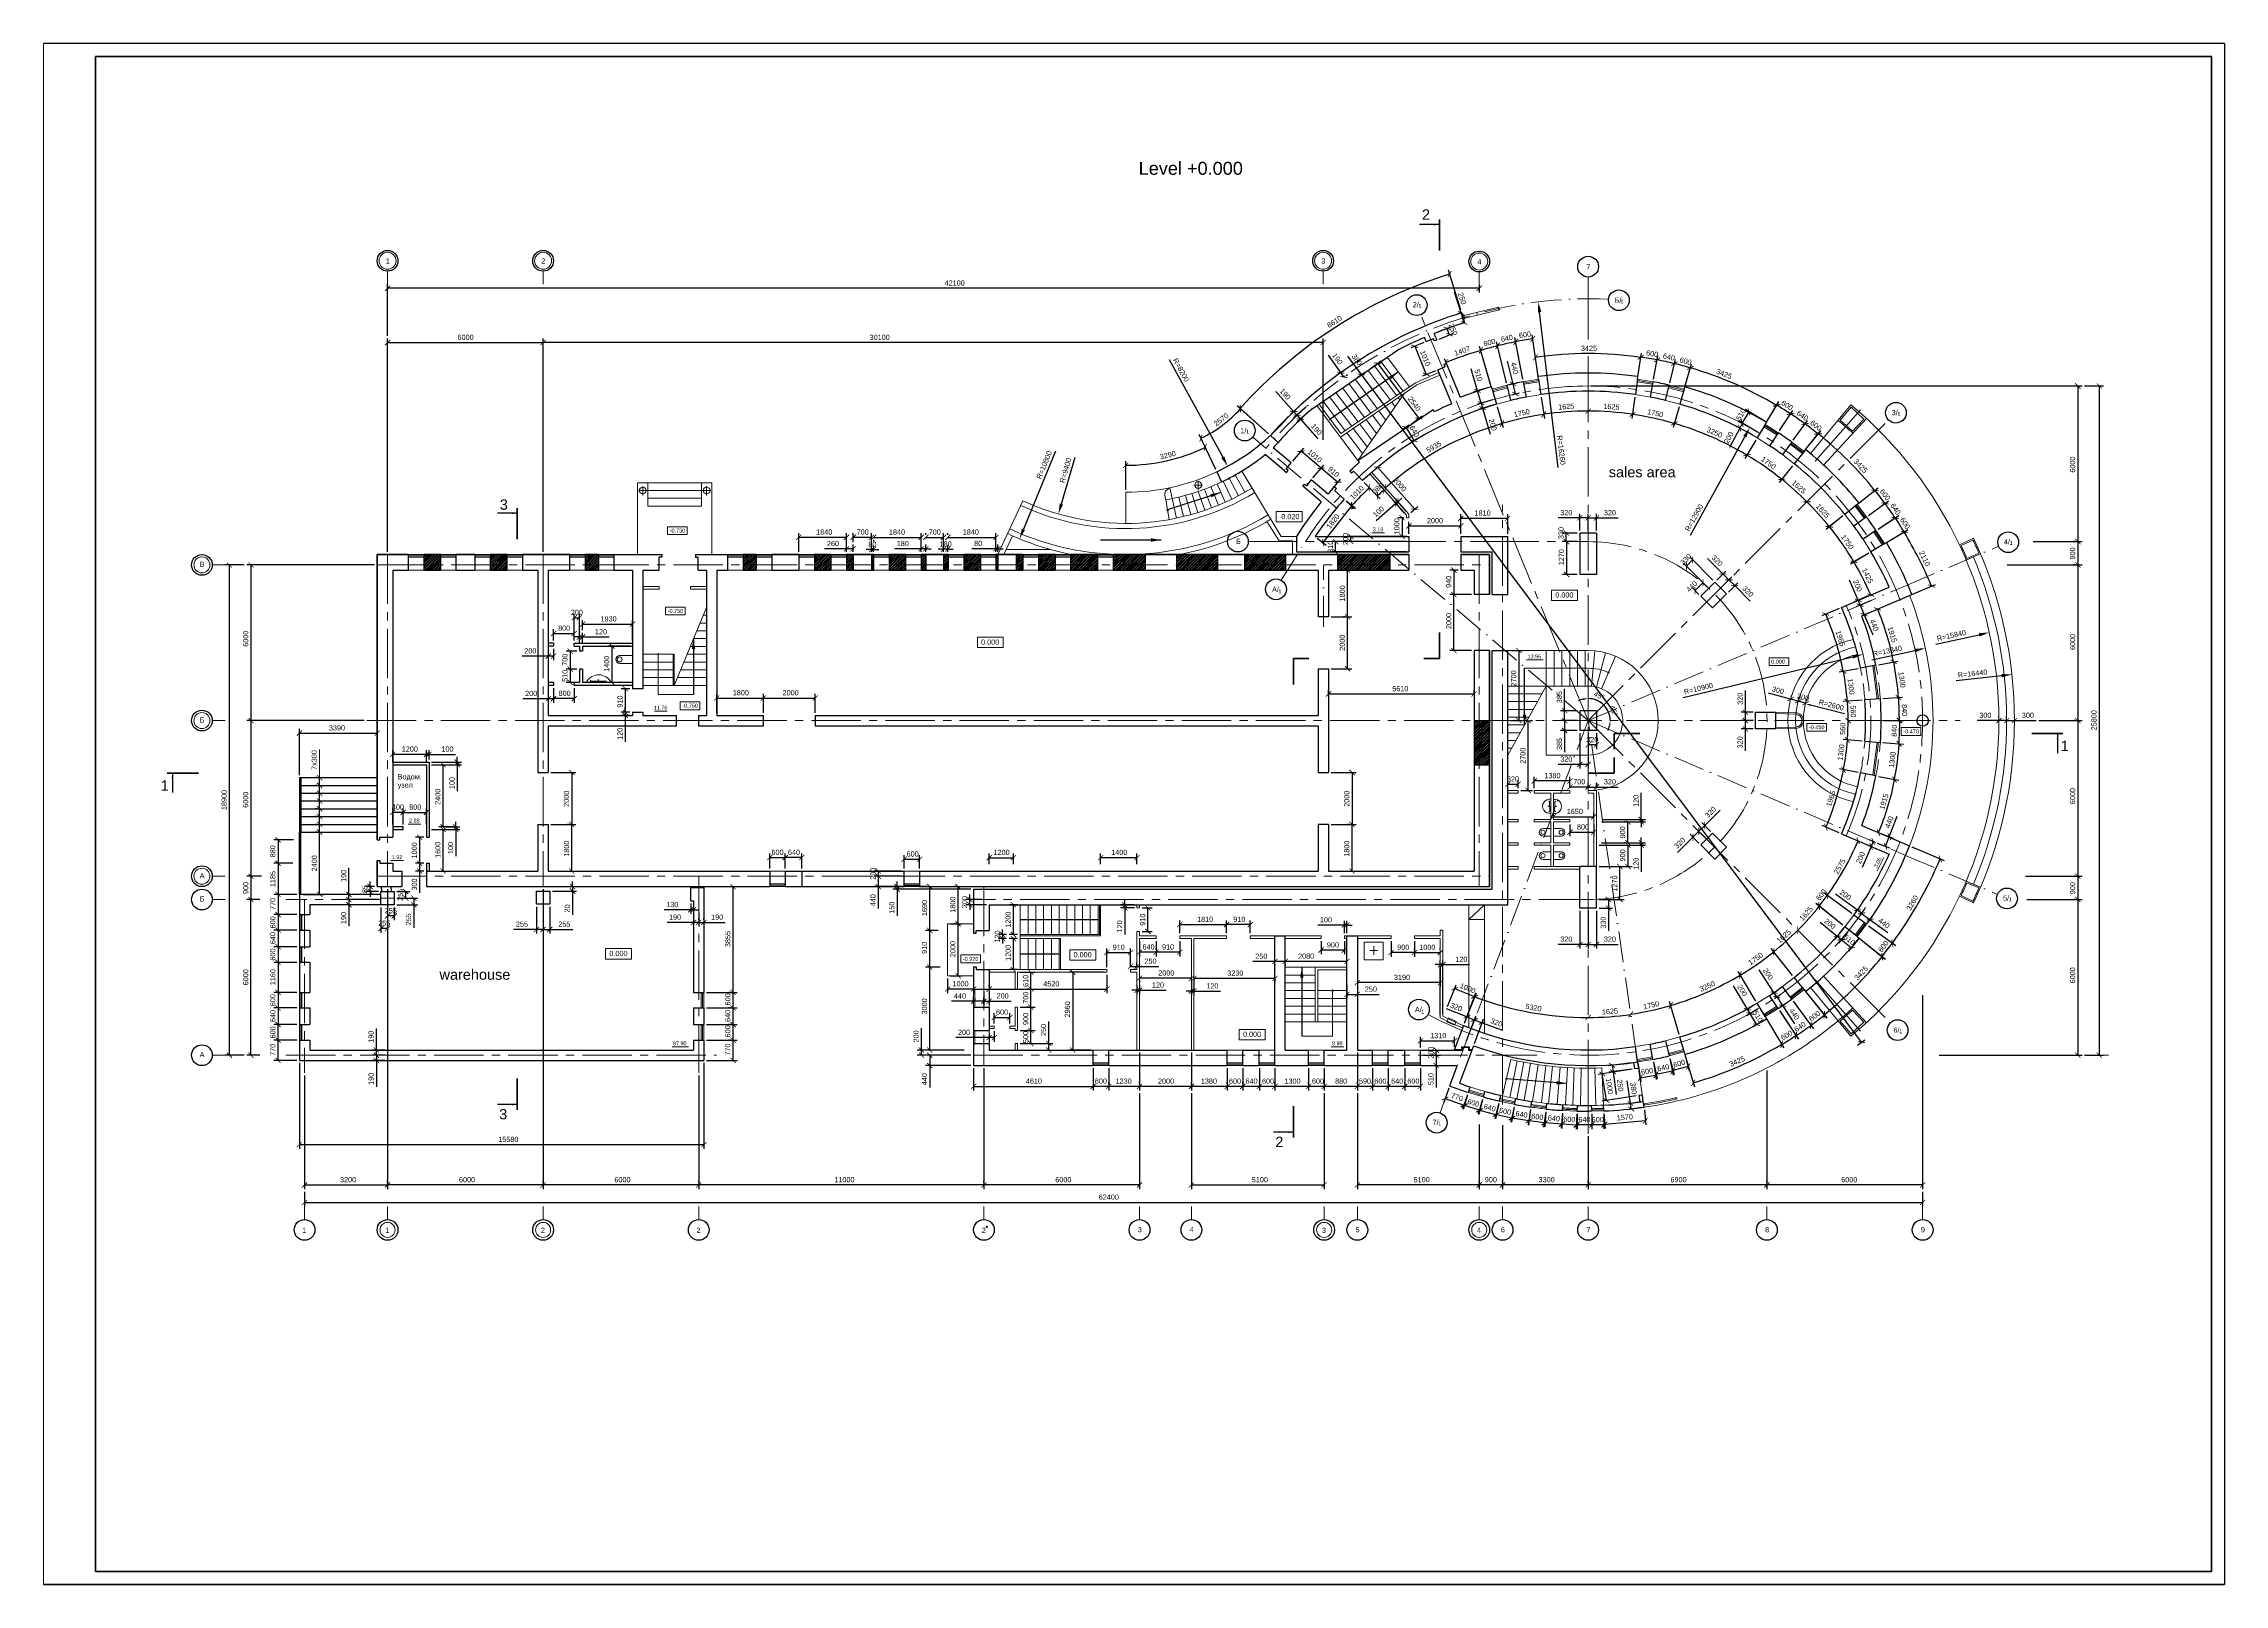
# Model space of a CAD drawing. Header units: millimetres. Extents: x -273 to 3634, y 3015 to 4572.
# Drawn here: x 1952 to 2793, y 3609 to 4203 of the extents above; entities that cross this region are included whole.
import ezdxf

# ---------------------------------------------------------------- set-up
doc = ezdxf.new("R2010")
doc.units = ezdxf.units.MM
for name, pattern in [('ACAD_ISO10W100', [18, 12, -3, 0, -3]), ('CENTER2', [28.575, 19.05, -3.175, 3.175, -3.175]), ('DASHED2', [9.525, 6.35, -3.175])]:
    doc.linetypes.add(name, pattern=pattern)
doc.layers.add('@', color=250, linetype='Continuous', lineweight=60)
doc.styles.get("Standard").update_dxf_attribs({"font": 'arial.ttf', "height": 2})
doc.dimstyles.new('ISO-25', dxfattribs={"dimtxt": 2, "dimasz": 2, "dimexe": 1.6, "dimexo": 1, "dimgap": 1, "dimtad": 1, "dimdsep": 46, "dimtxsty": 'Standard', "dimblk": 'ARCHTICK', "dimcen": 2, "dimadec": 0, "dimazin": 0, "dimtfac": 1, "dimtmove": 0, "dimatfit": 3, "dimfxl": 1, "dimarcsym": 0})
pattern_1 = [(45, (847.1272, 3355.515), (-0.561266, 0.561266), []), (45, (847.1272, 3355.9119), (-0.561266, 0.561266), [])]
pattern_2 = [(45, (886.1024, 3331.3388), (-0.561266, 0.561266), []), (45, (886.1024, 3331.7357), (-0.561266, 0.561266), [])]

# ---------------------------------------------------------------- blocks, each defined once
blk = doc.blocks.new('_ArchTick')
at = {"color": 0, "linetype": 'ByBlock', "lineweight": 15, "const_width": 0.15}
blk.add_lwpolyline([(-0.5, -0.5), (0.5, 0.5)], dxfattribs=at)
blk = doc.blocks.new('*D88')
at = {"layer": '@', "color": 0, "lineweight": -2, "transparency": 16777216}
for p, q in [((2050.35, 3810.31), (2050.35, 3777.22)), ((2206.35, 3810.31), (2206.35, 3777.22)), ((2050.35, 3778.82), (2206.35, 3778.82))]:
    blk.add_line(p, q, dxfattribs=at)
at = {"layer": 'Defpoints', "color": 0, "lineweight": 15, "transparency": 16777216}
for p in [(2050.35, 3811.31), (2206.35, 3811.31), (2206.35, 3778.82)]:
    blk.add_point(p, dxfattribs=at)
at = {"layer": '@', "color": 0, "lineweight": -2, "transparency": 16777216, "xscale": 2, "yscale": 2, "zscale": 2, "rotation": 180}
blk.add_blockref('_ArchTick', (2050.35, 3778.82), dxfattribs=at)
at = {"layer": '@', "color": 0, "lineweight": -2, "transparency": 16777216, "xscale": 2, "yscale": 2, "zscale": 2}
blk.add_blockref('_ArchTick', (2206.35, 3778.82), dxfattribs=at)
at = {"layer": '@', "color": 0, "lineweight": 15, "transparency": 16777216, "insert": (2130.93, 3780.84), "char_height": 2, "attachment_point": 5}
blk.add_mtext('15580', dxfattribs=at)
blk = doc.blocks.new('*D89')
at = {"layer": '@', "color": 0, "lineweight": -2, "transparency": 16777216}
for p, q in [((2084.35, 3877.31), (2084.35, 3761.69)), ((2052.35, 3805.45), (2052.35, 3761.69)), ((2052.35, 3763.29), (2084.35, 3763.29))]:
    blk.add_line(p, q, dxfattribs=at)
at = {"layer": 'Defpoints', "color": 0, "lineweight": 15, "transparency": 16777216}
for p in [(2084.35, 3878.31), (2052.35, 3806.45), (2084.35, 3763.29)]:
    blk.add_point(p, dxfattribs=at)
at = {"layer": '@', "color": 0, "lineweight": -2, "transparency": 16777216, "xscale": 2, "yscale": 2, "zscale": 2, "rotation": 180}
blk.add_blockref('_ArchTick', (2052.35, 3763.29), dxfattribs=at)
at = {"layer": '@', "color": 0, "lineweight": -2, "transparency": 16777216, "xscale": 2, "yscale": 2, "zscale": 2}
blk.add_blockref('_ArchTick', (2084.35, 3763.29), dxfattribs=at)
at = {"layer": '@', "color": 0, "lineweight": 15, "transparency": 16777216, "insert": (2069.12, 3765.31), "char_height": 2, "attachment_point": 5}
blk.add_mtext('3200', dxfattribs=at)
blk = doc.blocks.new('*D90')
at = {"layer": '@', "color": 0, "lineweight": -2, "transparency": 16777216}
for p, q in [((2144.35, 3877.31), (2144.35, 3761.69)), ((2084.35, 3764.29), (2084.35, 3764.89)), ((2144.35, 3763.29), (2084.35, 3763.29))]:
    blk.add_line(p, q, dxfattribs=at)
at = {"layer": 'Defpoints', "color": 0, "lineweight": 15, "transparency": 16777216}
for p in [(2144.35, 3878.31), (2084.35, 3763.29), (2084.35, 3763.29)]:
    blk.add_point(p, dxfattribs=at)
at = {"layer": '@', "color": 0, "lineweight": -2, "transparency": 16777216, "xscale": 2, "yscale": 2, "zscale": 2, "rotation": 180}
blk.add_blockref('_ArchTick', (2084.35, 3763.29), dxfattribs=at)
at = {"layer": '@', "color": 0, "lineweight": -2, "transparency": 16777216, "xscale": 2, "yscale": 2, "zscale": 2}
blk.add_blockref('_ArchTick', (2144.35, 3763.29), dxfattribs=at)
at = {"layer": '@', "color": 0, "lineweight": 15, "transparency": 16777216, "insert": (2115.02, 3765.31), "char_height": 2, "attachment_point": 5}
blk.add_mtext('6000', dxfattribs=at)
blk = doc.blocks.new('*D91')
at = {"layer": '@', "color": 0, "lineweight": -2, "transparency": 16777216}
for p, q in [((2204.35, 3805.45), (2204.35, 3761.69)), ((2144.35, 3764.29), (2144.35, 3764.89)), ((2204.35, 3763.29), (2144.35, 3763.29))]:
    blk.add_line(p, q, dxfattribs=at)
at = {"layer": 'Defpoints', "color": 0, "lineweight": 15, "transparency": 16777216}
for p in [(2204.35, 3806.45), (2144.35, 3763.29), (2144.35, 3763.29)]:
    blk.add_point(p, dxfattribs=at)
at = {"layer": '@', "color": 0, "lineweight": -2, "transparency": 16777216, "xscale": 2, "yscale": 2, "zscale": 2, "rotation": 180}
blk.add_blockref('_ArchTick', (2144.35, 3763.29), dxfattribs=at)
at = {"layer": '@', "color": 0, "lineweight": -2, "transparency": 16777216, "xscale": 2, "yscale": 2, "zscale": 2}
blk.add_blockref('_ArchTick', (2204.35, 3763.29), dxfattribs=at)
at = {"layer": '@', "color": 0, "lineweight": 15, "transparency": 16777216, "insert": (2174.95, 3765.31), "char_height": 2, "attachment_point": 5}
blk.add_mtext('6000', dxfattribs=at)
blk = doc.blocks.new('*D92')
at = {"layer": '@', "color": 0, "lineweight": -2, "transparency": 16777216}
for p, q in [((2314.35, 3808.31), (2314.35, 3761.69)), ((2204.35, 3764.29), (2204.35, 3764.89)), ((2314.35, 3763.29), (2204.35, 3763.29))]:
    blk.add_line(p, q, dxfattribs=at)
at = {"layer": 'Defpoints', "color": 0, "lineweight": 15, "transparency": 16777216}
for p in [(2314.35, 3809.31), (2204.35, 3763.29), (2204.35, 3763.29)]:
    blk.add_point(p, dxfattribs=at)
at = {"layer": '@', "color": 0, "lineweight": -2, "transparency": 16777216, "xscale": 2, "yscale": 2, "zscale": 2, "rotation": 180}
blk.add_blockref('_ArchTick', (2204.35, 3763.29), dxfattribs=at)
at = {"layer": '@', "color": 0, "lineweight": -2, "transparency": 16777216, "xscale": 2, "yscale": 2, "zscale": 2}
blk.add_blockref('_ArchTick', (2314.35, 3763.29), dxfattribs=at)
at = {"layer": '@', "color": 0, "lineweight": 15, "transparency": 16777216, "insert": (2260.55, 3765.31), "char_height": 2, "attachment_point": 5}
blk.add_mtext('11000', dxfattribs=at)
blk = doc.blocks.new('*D93')
at = {"layer": '@', "color": 0, "lineweight": -2, "transparency": 16777216}
for p, q in [((2310.35, 3808.31), (2310.35, 3799.69)), ((2356.45, 3808.31), (2356.45, 3799.69)), ((2310.35, 3801.29), (2356.45, 3801.29))]:
    blk.add_line(p, q, dxfattribs=at)
at = {"layer": 'Defpoints', "color": 0, "lineweight": 15, "transparency": 16777216}
for p in [(2310.35, 3809.31), (2356.45, 3809.31), (2356.45, 3801.29)]:
    blk.add_point(p, dxfattribs=at)
at = {"layer": '@', "color": 0, "lineweight": -2, "transparency": 16777216, "xscale": 2, "yscale": 2, "zscale": 2, "rotation": 180}
blk.add_blockref('_ArchTick', (2310.35, 3801.29), dxfattribs=at)
at = {"layer": '@', "color": 0, "lineweight": -2, "transparency": 16777216, "xscale": 2, "yscale": 2, "zscale": 2}
blk.add_blockref('_ArchTick', (2356.45, 3801.29), dxfattribs=at)
at = {"layer": '@', "color": 0, "lineweight": 15, "transparency": 16777216, "insert": (2333.62, 3803.31), "char_height": 2, "attachment_point": 5}
blk.add_mtext('4610', dxfattribs=at)
blk = doc.blocks.new('*D94')
at = {"layer": '@', "color": 0, "lineweight": -2, "transparency": 16777216}
for p, q in [((2362.45, 3808.31), (2362.45, 3799.68)), ((2362.45, 3801.28), (2356.45, 3801.28)), ((2356.45, 3800.29), (2356.45, 3799.68))]:
    blk.add_line(p, q, dxfattribs=at)
at = {"layer": 'Defpoints', "color": 0, "lineweight": 15, "transparency": 16777216}
for p in [(2362.45, 3809.31), (2356.45, 3801.29), (2356.45, 3801.28)]:
    blk.add_point(p, dxfattribs=at)
at = {"layer": '@', "color": 0, "lineweight": -2, "transparency": 16777216, "xscale": 2, "yscale": 2, "zscale": 2, "rotation": 180}
blk.add_blockref('_ArchTick', (2356.45, 3801.28), dxfattribs=at)
at = {"layer": '@', "color": 0, "lineweight": -2, "transparency": 16777216, "xscale": 2, "yscale": 2, "zscale": 2}
blk.add_blockref('_ArchTick', (2362.45, 3801.28), dxfattribs=at)
at = {"layer": '@', "color": 0, "lineweight": 15, "transparency": 16777216, "insert": (2359.45, 3803.3), "char_height": 2, "attachment_point": 5}
blk.add_mtext('600', dxfattribs=at)
blk = doc.blocks.new('*D95')
at = {"layer": '@', "color": 0, "lineweight": -2, "transparency": 16777216}
for p, q in [((2374.35, 3814.31), (2374.35, 3799.68)), ((2362.45, 3802.28), (2362.45, 3802.88)), ((2374.35, 3801.28), (2362.45, 3801.28))]:
    blk.add_line(p, q, dxfattribs=at)
at = {"layer": 'Defpoints', "color": 0, "lineweight": 15, "transparency": 16777216}
for p in [(2374.35, 3815.31), (2362.45, 3801.28), (2362.45, 3801.28)]:
    blk.add_point(p, dxfattribs=at)
at = {"layer": '@', "color": 0, "lineweight": -2, "transparency": 16777216, "xscale": 2, "yscale": 2, "zscale": 2, "rotation": 180}
blk.add_blockref('_ArchTick', (2362.45, 3801.28), dxfattribs=at)
at = {"layer": '@', "color": 0, "lineweight": -2, "transparency": 16777216, "xscale": 2, "yscale": 2, "zscale": 2}
blk.add_blockref('_ArchTick', (2374.35, 3801.28), dxfattribs=at)
at = {"layer": '@', "color": 0, "lineweight": 15, "transparency": 16777216, "insert": (2368.21, 3803.3), "char_height": 2, "attachment_point": 5}
blk.add_mtext('1230', dxfattribs=at)
blk = doc.blocks.new('*D96')
at = {"layer": '@', "color": 0, "lineweight": -2, "transparency": 16777216}
for p, q in [((2394.35, 3814.31), (2394.35, 3799.68)), ((2374.35, 3802.28), (2374.35, 3802.88)), ((2394.35, 3801.28), (2374.35, 3801.28))]:
    blk.add_line(p, q, dxfattribs=at)
at = {"layer": 'Defpoints', "color": 0, "lineweight": 15, "transparency": 16777216}
for p in [(2394.35, 3815.31), (2374.35, 3801.28), (2374.35, 3801.28)]:
    blk.add_point(p, dxfattribs=at)
at = {"layer": '@', "color": 0, "lineweight": -2, "transparency": 16777216, "xscale": 2, "yscale": 2, "zscale": 2, "rotation": 180}
blk.add_blockref('_ArchTick', (2374.35, 3801.28), dxfattribs=at)
at = {"layer": '@', "color": 0, "lineweight": -2, "transparency": 16777216, "xscale": 2, "yscale": 2, "zscale": 2}
blk.add_blockref('_ArchTick', (2394.35, 3801.28), dxfattribs=at)
at = {"layer": '@', "color": 0, "lineweight": 15, "transparency": 16777216, "insert": (2384.59, 3803.3), "char_height": 2, "attachment_point": 5}
blk.add_mtext('2000', dxfattribs=at)
blk = doc.blocks.new('*D97')
at = {"layer": '@', "color": 0, "lineweight": -2, "transparency": 16777216}
for p, q in [((2394.35, 3802.28), (2394.35, 3802.88)), ((2408.15, 3808.31), (2408.15, 3799.68)), ((2408.15, 3801.28), (2394.35, 3801.28))]:
    blk.add_line(p, q, dxfattribs=at)
at = {"layer": 'Defpoints', "color": 0, "lineweight": 15, "transparency": 16777216}
for p in [(2408.15, 3809.31), (2394.35, 3801.28), (2394.35, 3801.28)]:
    blk.add_point(p, dxfattribs=at)
at = {"layer": '@', "color": 0, "lineweight": -2, "transparency": 16777216, "xscale": 2, "yscale": 2, "zscale": 2, "rotation": 180}
blk.add_blockref('_ArchTick', (2394.35, 3801.28), dxfattribs=at)
at = {"layer": '@', "color": 0, "lineweight": -2, "transparency": 16777216, "xscale": 2, "yscale": 2, "zscale": 2}
blk.add_blockref('_ArchTick', (2408.15, 3801.28), dxfattribs=at)
at = {"layer": '@', "color": 0, "lineweight": 15, "transparency": 16777216, "insert": (2401.1, 3803.3), "char_height": 2, "attachment_point": 5}
blk.add_mtext('1380', dxfattribs=at)
blk = doc.blocks.new('*D98')
at = {"layer": '@', "color": 0, "lineweight": -2, "transparency": 16777216}
for p, q in [((2408.15, 3802.28), (2408.15, 3802.88)), ((2414.15, 3808.31), (2414.15, 3799.68)), ((2414.15, 3801.28), (2408.15, 3801.28))]:
    blk.add_line(p, q, dxfattribs=at)
at = {"layer": 'Defpoints', "color": 0, "lineweight": 15, "transparency": 16777216}
for p in [(2414.15, 3809.31), (2408.15, 3801.28), (2408.15, 3801.28)]:
    blk.add_point(p, dxfattribs=at)
at = {"layer": '@', "color": 0, "lineweight": -2, "transparency": 16777216, "xscale": 2, "yscale": 2, "zscale": 2, "rotation": 180}
blk.add_blockref('_ArchTick', (2408.15, 3801.28), dxfattribs=at)
at = {"layer": '@', "color": 0, "lineweight": -2, "transparency": 16777216, "xscale": 2, "yscale": 2, "zscale": 2}
blk.add_blockref('_ArchTick', (2414.15, 3801.28), dxfattribs=at)
at = {"layer": '@', "color": 0, "lineweight": 15, "transparency": 16777216, "insert": (2411.15, 3803.3), "char_height": 2, "attachment_point": 5}
blk.add_mtext('600', dxfattribs=at)
blk = doc.blocks.new('*D99')
at = {"layer": '@', "color": 0, "lineweight": -2, "transparency": 16777216}
for p, q in [((2414.15, 3802.28), (2414.15, 3802.88)), ((2420.55, 3808.31), (2420.55, 3799.68)), ((2420.55, 3801.28), (2414.15, 3801.28))]:
    blk.add_line(p, q, dxfattribs=at)
at = {"layer": 'Defpoints', "color": 0, "lineweight": 15, "transparency": 16777216}
for p in [(2420.55, 3809.31), (2414.15, 3801.28), (2414.15, 3801.28)]:
    blk.add_point(p, dxfattribs=at)
at = {"layer": '@', "color": 0, "lineweight": -2, "transparency": 16777216, "xscale": 2, "yscale": 2, "zscale": 2, "rotation": 180}
blk.add_blockref('_ArchTick', (2414.15, 3801.28), dxfattribs=at)
at = {"layer": '@', "color": 0, "lineweight": -2, "transparency": 16777216, "xscale": 2, "yscale": 2, "zscale": 2}
blk.add_blockref('_ArchTick', (2420.55, 3801.28), dxfattribs=at)
at = {"layer": '@', "color": 0, "lineweight": 15, "transparency": 16777216, "insert": (2417.53, 3803.3), "char_height": 2, "attachment_point": 5}
blk.add_mtext('640', dxfattribs=at)
blk = doc.blocks.new('*D100')
at = {"layer": '@', "color": 0, "lineweight": -2, "transparency": 16777216}
for p, q in [((2420.55, 3802.28), (2420.55, 3802.88)), ((2426.55, 3808.31), (2426.55, 3799.68)), ((2426.55, 3801.28), (2420.55, 3801.28))]:
    blk.add_line(p, q, dxfattribs=at)
at = {"layer": 'Defpoints', "color": 0, "lineweight": 15, "transparency": 16777216}
for p in [(2426.55, 3809.31), (2420.55, 3801.28), (2420.55, 3801.28)]:
    blk.add_point(p, dxfattribs=at)
at = {"layer": '@', "color": 0, "lineweight": -2, "transparency": 16777216, "xscale": 2, "yscale": 2, "zscale": 2, "rotation": 180}
blk.add_blockref('_ArchTick', (2420.55, 3801.28), dxfattribs=at)
at = {"layer": '@', "color": 0, "lineweight": -2, "transparency": 16777216, "xscale": 2, "yscale": 2, "zscale": 2}
blk.add_blockref('_ArchTick', (2426.55, 3801.28), dxfattribs=at)
at = {"layer": '@', "color": 0, "lineweight": 15, "transparency": 16777216, "insert": (2423.93, 3803.3), "char_height": 2, "attachment_point": 5}
blk.add_mtext('600', dxfattribs=at)
blk = doc.blocks.new('*D101')
at = {"layer": '@', "color": 0, "lineweight": -2, "transparency": 16777216}
for p, q in [((2426.55, 3802.28), (2426.55, 3802.88)), ((2439.55, 3808.31), (2439.55, 3799.68)), ((2439.55, 3801.28), (2426.55, 3801.28))]:
    blk.add_line(p, q, dxfattribs=at)
at = {"layer": 'Defpoints', "color": 0, "lineweight": 15, "transparency": 16777216}
for p in [(2439.55, 3809.31), (2426.55, 3801.28), (2426.55, 3801.28)]:
    blk.add_point(p, dxfattribs=at)
at = {"layer": '@', "color": 0, "lineweight": -2, "transparency": 16777216, "xscale": 2, "yscale": 2, "zscale": 2, "rotation": 180}
blk.add_blockref('_ArchTick', (2426.55, 3801.28), dxfattribs=at)
at = {"layer": '@', "color": 0, "lineweight": -2, "transparency": 16777216, "xscale": 2, "yscale": 2, "zscale": 2}
blk.add_blockref('_ArchTick', (2439.55, 3801.28), dxfattribs=at)
at = {"layer": '@', "color": 0, "lineweight": 15, "transparency": 16777216, "insert": (2433.34, 3803.3), "char_height": 2, "attachment_point": 5}
blk.add_mtext('1300', dxfattribs=at)
blk = doc.blocks.new('*D102')
at = {"layer": '@', "color": 0, "lineweight": -2, "transparency": 16777216}
for p, q in [((2439.55, 3802.28), (2439.55, 3802.88)), ((2445.55, 3808.31), (2445.55, 3799.68)), ((2445.55, 3801.28), (2439.55, 3801.28))]:
    blk.add_line(p, q, dxfattribs=at)
at = {"layer": 'Defpoints', "color": 0, "lineweight": 15, "transparency": 16777216}
for p in [(2445.55, 3809.31), (2439.55, 3801.28), (2439.55, 3801.28)]:
    blk.add_point(p, dxfattribs=at)
at = {"layer": '@', "color": 0, "lineweight": -2, "transparency": 16777216, "xscale": 2, "yscale": 2, "zscale": 2, "rotation": 180}
blk.add_blockref('_ArchTick', (2439.55, 3801.28), dxfattribs=at)
at = {"layer": '@', "color": 0, "lineweight": -2, "transparency": 16777216, "xscale": 2, "yscale": 2, "zscale": 2}
blk.add_blockref('_ArchTick', (2445.55, 3801.28), dxfattribs=at)
at = {"layer": '@', "color": 0, "lineweight": 15, "transparency": 16777216, "insert": (2443.18, 3803.3), "char_height": 2, "attachment_point": 5}
blk.add_mtext('600', dxfattribs=at)
blk = doc.blocks.new('*D103')
at = {"layer": '@', "color": 0, "lineweight": -2, "transparency": 16777216}
for p, q in [((2458.35, 3814.31), (2458.35, 3799.68)), ((2445.55, 3802.28), (2445.55, 3802.88)), ((2458.35, 3801.28), (2445.55, 3801.28))]:
    blk.add_line(p, q, dxfattribs=at)
at = {"layer": 'Defpoints', "color": 0, "lineweight": 15, "transparency": 16777216}
for p in [(2458.35, 3815.31), (2445.55, 3801.28), (2445.55, 3801.28)]:
    blk.add_point(p, dxfattribs=at)
at = {"layer": '@', "color": 0, "lineweight": -2, "transparency": 16777216, "xscale": 2, "yscale": 2, "zscale": 2, "rotation": 180}
blk.add_blockref('_ArchTick', (2445.55, 3801.28), dxfattribs=at)
at = {"layer": '@', "color": 0, "lineweight": -2, "transparency": 16777216, "xscale": 2, "yscale": 2, "zscale": 2}
blk.add_blockref('_ArchTick', (2458.35, 3801.28), dxfattribs=at)
at = {"layer": '@', "color": 0, "lineweight": 15, "transparency": 16777216, "insert": (2452.1, 3803.3), "char_height": 2, "attachment_point": 5}
blk.add_mtext('880', dxfattribs=at)
blk = doc.blocks.new('*D104')
at = {"layer": '@', "color": 0, "lineweight": -2, "transparency": 16777216}
for p, q in [((2458.35, 3802.28), (2458.35, 3802.88)), ((2464.25, 3808.31), (2464.25, 3799.68)), ((2464.25, 3801.28), (2458.35, 3801.28))]:
    blk.add_line(p, q, dxfattribs=at)
at = {"layer": 'Defpoints', "color": 0, "lineweight": 15, "transparency": 16777216}
for p in [(2464.25, 3809.31), (2458.35, 3801.28), (2458.35, 3801.28)]:
    blk.add_point(p, dxfattribs=at)
at = {"layer": '@', "color": 0, "lineweight": -2, "transparency": 16777216, "xscale": 2, "yscale": 2, "zscale": 2, "rotation": 180}
blk.add_blockref('_ArchTick', (2458.35, 3801.28), dxfattribs=at)
at = {"layer": '@', "color": 0, "lineweight": -2, "transparency": 16777216, "xscale": 2, "yscale": 2, "zscale": 2}
blk.add_blockref('_ArchTick', (2464.25, 3801.28), dxfattribs=at)
at = {"layer": '@', "color": 0, "lineweight": 15, "transparency": 16777216, "insert": (2461.3, 3803.3), "char_height": 2, "attachment_point": 5}
blk.add_mtext('590', dxfattribs=at)
blk = doc.blocks.new('*D105')
at = {"layer": '@', "color": 0, "lineweight": -2, "transparency": 16777216}
for p, q in [((2464.25, 3802.28), (2464.25, 3802.88)), ((2470.25, 3808.31), (2470.25, 3799.68)), ((2470.25, 3801.28), (2464.25, 3801.28))]:
    blk.add_line(p, q, dxfattribs=at)
at = {"layer": 'Defpoints', "color": 0, "lineweight": 15, "transparency": 16777216}
for p in [(2470.25, 3809.31), (2464.25, 3801.28), (2464.25, 3801.28)]:
    blk.add_point(p, dxfattribs=at)
at = {"layer": '@', "color": 0, "lineweight": -2, "transparency": 16777216, "xscale": 2, "yscale": 2, "zscale": 2, "rotation": 180}
blk.add_blockref('_ArchTick', (2464.25, 3801.28), dxfattribs=at)
at = {"layer": '@', "color": 0, "lineweight": -2, "transparency": 16777216, "xscale": 2, "yscale": 2, "zscale": 2}
blk.add_blockref('_ArchTick', (2470.25, 3801.28), dxfattribs=at)
at = {"layer": '@', "color": 0, "lineweight": 15, "transparency": 16777216, "insert": (2467.25, 3803.3), "char_height": 2, "attachment_point": 5}
blk.add_mtext('600', dxfattribs=at)
blk = doc.blocks.new('*D106')
at = {"layer": '@', "color": 0, "lineweight": -2, "transparency": 16777216}
for p, q in [((2470.25, 3802.28), (2470.25, 3802.88)), ((2476.65, 3808.31), (2476.65, 3799.68)), ((2476.65, 3801.28), (2470.25, 3801.28))]:
    blk.add_line(p, q, dxfattribs=at)
at = {"layer": 'Defpoints', "color": 0, "lineweight": 15, "transparency": 16777216}
for p in [(2476.65, 3809.31), (2470.25, 3801.28), (2470.25, 3801.28)]:
    blk.add_point(p, dxfattribs=at)
at = {"layer": '@', "color": 0, "lineweight": -2, "transparency": 16777216, "xscale": 2, "yscale": 2, "zscale": 2, "rotation": 180}
blk.add_blockref('_ArchTick', (2470.25, 3801.28), dxfattribs=at)
at = {"layer": '@', "color": 0, "lineweight": -2, "transparency": 16777216, "xscale": 2, "yscale": 2, "zscale": 2}
blk.add_blockref('_ArchTick', (2476.65, 3801.28), dxfattribs=at)
at = {"layer": '@', "color": 0, "lineweight": 15, "transparency": 16777216, "insert": (2473.71, 3803.3), "char_height": 2, "attachment_point": 5}
blk.add_mtext('640', dxfattribs=at)
blk = doc.blocks.new('*D107')
at = {"layer": '@', "color": 0, "lineweight": -2, "transparency": 16777216}
for p, q in [((2476.65, 3802.28), (2476.65, 3802.88)), ((2482.65, 3808.31), (2482.65, 3799.68)), ((2482.65, 3801.28), (2476.65, 3801.28))]:
    blk.add_line(p, q, dxfattribs=at)
at = {"layer": 'Defpoints', "color": 0, "lineweight": 15, "transparency": 16777216}
for p in [(2482.65, 3809.31), (2476.65, 3801.28), (2476.65, 3801.28)]:
    blk.add_point(p, dxfattribs=at)
at = {"layer": '@', "color": 0, "lineweight": -2, "transparency": 16777216, "xscale": 2, "yscale": 2, "zscale": 2, "rotation": 180}
blk.add_blockref('_ArchTick', (2476.65, 3801.28), dxfattribs=at)
at = {"layer": '@', "color": 0, "lineweight": -2, "transparency": 16777216, "xscale": 2, "yscale": 2, "zscale": 2}
blk.add_blockref('_ArchTick', (2482.65, 3801.28), dxfattribs=at)
at = {"layer": '@', "color": 0, "lineweight": 15, "transparency": 16777216, "insert": (2479.97, 3803.3), "char_height": 2, "attachment_point": 5}
blk.add_mtext('600', dxfattribs=at)
blk = doc.blocks.new('*D108')
at = {"layer": '@', "color": 0, "lineweight": -2, "transparency": 16777216}
for p, q in [((2483.65, 3813.31), (2490.36, 3813.31)), ((2488.76, 3813.31), (2488.76, 3809.31)), ((2483.65, 3809.31), (2490.36, 3809.31)), ((2488.76, 3809.31), (2488.76, 3800.9))]:
    blk.add_line(p, q, dxfattribs=at)
at = {"layer": 'Defpoints', "color": 0, "lineweight": 15, "transparency": 16777216}
for p in [(2482.65, 3813.31), (2482.65, 3809.31), (2488.76, 3809.31)]:
    blk.add_point(p, dxfattribs=at)
at = {"layer": '@', "color": 0, "lineweight": -2, "transparency": 16777216, "xscale": 2, "yscale": 2, "zscale": 2}
for p, rotation in [((2488.76, 3813.31), 90), ((2488.76, 3809.31), 270)]:
    blk.add_blockref('_ArchTick', p, dxfattribs=dict(at, rotation=rotation))
at = {"layer": '@', "color": 0, "lineweight": 15, "transparency": 16777216, "insert": (2486.74, 3804.11), "char_height": 2, "attachment_point": 5, "rotation": 90}
blk.add_mtext('510', dxfattribs=at)
blk = doc.blocks.new('*D109')
at = {"layer": '@', "color": 0, "lineweight": -2, "transparency": 16777216}
for p, q in [((2483.65, 3815.31), (2490.36, 3815.31)), ((2487.76, 3813.31), (2487.16, 3813.31)), ((2488.76, 3813.31), (2488.76, 3815.31))]:
    blk.add_line(p, q, dxfattribs=at)
at = {"layer": 'Defpoints', "color": 0, "lineweight": 15, "transparency": 16777216}
for p in [(2482.65, 3815.31), (2488.76, 3815.31), (2488.76, 3813.31)]:
    blk.add_point(p, dxfattribs=at)
at = {"layer": '@', "color": 0, "lineweight": -2, "transparency": 16777216, "xscale": 2, "yscale": 2, "zscale": 2}
for p, rotation in [((2488.76, 3815.31), 90), ((2488.76, 3813.31), 270)]:
    blk.add_blockref('_ArchTick', p, dxfattribs=dict(at, rotation=rotation))
at = {"layer": '@', "color": 0, "lineweight": 15, "transparency": 16777216, "insert": (2486.74, 3814.31), "char_height": 2, "attachment_point": 5, "rotation": 90}
blk.add_mtext('200', dxfattribs=at)
blk = doc.blocks.new('*D110')
at = {"layer": '@', "color": 0, "lineweight": -2, "transparency": 16777216}
for p, q in [((2482.65, 3816.31), (2482.65, 3820.44)), ((2482.65, 3818.84), (2495.81, 3818.84)), ((2495.81, 3816.51), (2495.81, 3820.44))]:
    blk.add_line(p, q, dxfattribs=at)
at = {"layer": 'Defpoints', "color": 0, "lineweight": 15, "transparency": 16777216}
for p in [(2495.81, 3818.84), (2482.65, 3815.31), (2495.81, 3815.51)]:
    blk.add_point(p, dxfattribs=at)
at = {"layer": '@', "color": 0, "lineweight": -2, "transparency": 16777216, "xscale": 2, "yscale": 2, "zscale": 2, "rotation": 180}
blk.add_blockref('_ArchTick', (2482.65, 3818.84), dxfattribs=at)
at = {"layer": '@', "color": 0, "lineweight": -2, "transparency": 16777216, "xscale": 2, "yscale": 2, "zscale": 2}
blk.add_blockref('_ArchTick', (2495.81, 3818.84), dxfattribs=at)
at = {"layer": '@', "color": 0, "lineweight": 15, "transparency": 16777216, "insert": (2489.56, 3820.86), "char_height": 2, "attachment_point": 5}
blk.add_mtext('1310', dxfattribs=at)
blk = doc.blocks.new('*D111')
at = {"layer": '@', "color": 0, "lineweight": -2, "transparency": 16777216}
for p, q in [((2493.58, 3800.55), (2491.67, 3795.11)), ((2492.2, 3796.62), (2499.47, 3794.08)), ((2500.84, 3798), (2498.94, 3792.57))]:
    blk.add_line(p, q, dxfattribs=at)
at = {"layer": 'Defpoints', "color": 0, "lineweight": 15, "transparency": 16777216}
for p in [(2493.91, 3801.49), (2499.47, 3794.08), (2501.17, 3798.94)]:
    blk.add_point(p, dxfattribs=at)
at = {"layer": '@', "color": 0, "lineweight": -2, "transparency": 16777216, "xscale": 2, "yscale": 2, "zscale": 2}
for p, rotation in [((2492.2, 3796.62), 160.6831842563534), ((2499.47, 3794.08), 340.6831842563533)]:
    blk.add_blockref('_ArchTick', p, dxfattribs=dict(at, rotation=rotation))
at = {"layer": '@', "color": 0, "lineweight": 15, "transparency": 16777216, "insert": (2496.81, 3797.15), "char_height": 2, "attachment_point": 5, "rotation": 340.68318}
blk.add_mtext('770', dxfattribs=at)
blk = doc.blocks.new('*D112')
at = {"layer": '@', "color": 0, "lineweight": -2, "transparency": 16777216}
for p, q in [((2500.89, 3797.99), (2499.19, 3792.33)), ((2505.4, 3792.14), (2499.65, 3793.86)), ((2506.63, 3796.26), (2504.94, 3790.6))]:
    blk.add_line(p, q, dxfattribs=at)
at = {"layer": 'Defpoints', "color": 0, "lineweight": 15, "transparency": 16777216}
for p in [(2499.65, 3793.86), (2501.17, 3798.94), (2506.92, 3797.22)]:
    blk.add_point(p, dxfattribs=at)
at = {"layer": '@', "color": 0, "lineweight": -2, "transparency": 16777216, "xscale": 2, "yscale": 2, "zscale": 2}
for p, rotation in [((2499.65, 3793.86), 163.2891423505844), ((2505.4, 3792.14), 343.2891423505844)]:
    blk.add_blockref('_ArchTick', p, dxfattribs=dict(at, rotation=rotation))
at = {"layer": '@', "color": 0, "lineweight": 15, "transparency": 16777216, "insert": (2503.1, 3794.94), "char_height": 2, "attachment_point": 5, "rotation": 343.28914}
blk.add_mtext('600', dxfattribs=at)
blk = doc.blocks.new('*D113')
at = {"layer": '@', "color": 0, "lineweight": -2, "transparency": 16777216}
for p, q in [((2506.67, 3796.25), (2505.17, 3790.39)), ((2512.88, 3794.66), (2511.38, 3788.8)), ((2511.77, 3790.35), (2505.57, 3791.94))]:
    blk.add_line(p, q, dxfattribs=at)
at = {"layer": 'Defpoints', "color": 0, "lineweight": 15, "transparency": 16777216}
for p in [(2506.92, 3797.22), (2513.12, 3795.63), (2505.57, 3791.94)]:
    blk.add_point(p, dxfattribs=at)
at = {"layer": '@', "color": 0, "lineweight": -2, "transparency": 16777216, "xscale": 2, "yscale": 2, "zscale": 2}
for p, rotation in [((2505.57, 3791.94), 165.6485216096793), ((2511.77, 3790.35), 345.6485216096793)]:
    blk.add_blockref('_ArchTick', p, dxfattribs=dict(at, rotation=rotation))
at = {"layer": '@', "color": 0, "lineweight": 15, "transparency": 16777216, "insert": (2509.42, 3793.04), "char_height": 2, "attachment_point": 5, "rotation": 345.64852}
blk.add_mtext('640', dxfattribs=at)
blk = doc.blocks.new('*D114')
at = {"layer": '@', "color": 0, "lineweight": -2, "transparency": 16777216}
for p, q in [((2512.91, 3794.65), (2511.63, 3788.79)), ((2518.77, 3793.37), (2517.49, 3787.51)), ((2517.84, 3789.08), (2511.97, 3790.36))]:
    blk.add_line(p, q, dxfattribs=at)
at = {"layer": 'Defpoints', "color": 0, "lineweight": 15, "transparency": 16777216}
for p in [(2513.12, 3795.63), (2518.99, 3794.35), (2511.97, 3790.36)]:
    blk.add_point(p, dxfattribs=at)
at = {"layer": '@', "color": 0, "lineweight": -2, "transparency": 16777216, "xscale": 2, "yscale": 2, "zscale": 2}
for p, rotation in [((2511.97, 3790.36), 167.6861231399982), ((2517.84, 3789.08), 347.6861231399982)]:
    blk.add_blockref('_ArchTick', p, dxfattribs=dict(at, rotation=rotation))
at = {"layer": '@', "color": 0, "lineweight": 15, "transparency": 16777216, "insert": (2515.34, 3791.69), "char_height": 2, "attachment_point": 5, "rotation": 347.68612}
blk.add_mtext('600', dxfattribs=at)
blk = doc.blocks.new('*D115')
at = {"layer": '@', "color": 0, "lineweight": -2, "transparency": 16777216}
for p, q in [((2518.82, 3793.36), (2517.85, 3787.46)), ((2524.43, 3788), (2518.11, 3789.04)), ((2525.14, 3792.33), (2524.17, 3786.43))]:
    blk.add_line(p, q, dxfattribs=at)
at = {"layer": 'Defpoints', "color": 0, "lineweight": 15, "transparency": 16777216}
for p in [(2518.99, 3794.35), (2525.3, 3793.31), (2518.11, 3789.04)]:
    blk.add_point(p, dxfattribs=at)
at = {"layer": '@', "color": 0, "lineweight": -2, "transparency": 16777216, "xscale": 2, "yscale": 2, "zscale": 2}
for p, rotation in [((2518.11, 3789.04), 170.6666553433989), ((2524.43, 3788), 350.6666553433989)]:
    blk.add_blockref('_ArchTick', p, dxfattribs=dict(at, rotation=rotation))
at = {"layer": '@', "color": 0, "lineweight": 15, "transparency": 16777216, "insert": (2521.67, 3790.51), "char_height": 2, "attachment_point": 5, "rotation": 350.66666}
blk.add_mtext('640', dxfattribs=at)
blk = doc.blocks.new('*D116')
at = {"layer": '@', "color": 0, "lineweight": -2, "transparency": 16777216}
for p, q in [((2525.16, 3792.32), (2524.34, 3786.4)), ((2530.4, 3787.18), (2524.56, 3787.98)), ((2531, 3791.52), (2530.18, 3785.59))]:
    blk.add_line(p, q, dxfattribs=at)
at = {"layer": 'Defpoints', "color": 0, "lineweight": 15, "transparency": 16777216}
for p in [(2525.3, 3793.31), (2524.56, 3787.98), (2531.13, 3792.51)]:
    blk.add_point(p, dxfattribs=at)
at = {"layer": '@', "color": 0, "lineweight": -2, "transparency": 16777216, "xscale": 2, "yscale": 2, "zscale": 2}
for p, rotation in [((2524.56, 3787.98), 172.1256569162659), ((2530.4, 3787.18), 352.1256569162659)]:
    blk.add_blockref('_ArchTick', p, dxfattribs=dict(at, rotation=rotation))
at = {"layer": '@', "color": 0, "lineweight": 15, "transparency": 16777216, "insert": (2527.76, 3789.58), "char_height": 2, "attachment_point": 5, "rotation": 352.12566}
blk.add_mtext('600', dxfattribs=at)
blk = doc.blocks.new('*D117')
at = {"layer": '@', "color": 0, "lineweight": -2, "transparency": 16777216}
for p, q in [((2531.06, 3791.51), (2530.6, 3785.63)), ((2537.1, 3786.73), (2530.72, 3787.22)), ((2537.43, 3791.02), (2536.98, 3785.13))]:
    blk.add_line(p, q, dxfattribs=at)
at = {"layer": 'Defpoints', "color": 0, "lineweight": 15, "transparency": 16777216}
for p in [(2530.72, 3787.22), (2531.13, 3792.51), (2537.51, 3792.01)]:
    blk.add_point(p, dxfattribs=at)
at = {"layer": '@', "color": 0, "lineweight": -2, "transparency": 16777216, "xscale": 2, "yscale": 2, "zscale": 2}
for p, rotation in [((2530.72, 3787.22), 175.5688516098091), ((2537.1, 3786.73), 355.5688516098092)]:
    blk.add_blockref('_ArchTick', p, dxfattribs=dict(at, rotation=rotation))
at = {"layer": '@', "color": 0, "lineweight": 15, "transparency": 16777216, "insert": (2534.16, 3788.98), "char_height": 2, "attachment_point": 5, "rotation": 355.56885}
blk.add_mtext('640', dxfattribs=at)
blk = doc.blocks.new('*D118')
at = {"layer": '@', "color": 0, "lineweight": -2, "transparency": 16777216}
for p, q in [((2537.46, 3791.01), (2537.18, 3785.06)), ((2542.8, 3786.4), (2537.26, 3786.66)), ((2543, 3790.75), (2542.72, 3784.8))]:
    blk.add_line(p, q, dxfattribs=at)
at = {"layer": 'Defpoints', "color": 0, "lineweight": 15, "transparency": 16777216}
for p in [(2537.26, 3786.66), (2537.51, 3792.01), (2543.05, 3791.75)]:
    blk.add_point(p, dxfattribs=at)
at = {"layer": '@', "color": 0, "lineweight": -2, "transparency": 16777216, "xscale": 2, "yscale": 2, "zscale": 2}
for p, rotation in [((2537.26, 3786.66), 177.3094913744586), ((2542.8, 3786.4), 357.3094913744586)]:
    blk.add_blockref('_ArchTick', p, dxfattribs=dict(at, rotation=rotation))
at = {"layer": '@', "color": 0, "lineweight": 15, "transparency": 16777216, "insert": (2540.12, 3788.55), "char_height": 2, "attachment_point": 5, "rotation": 357.30949}
blk.add_mtext('600', dxfattribs=at)
blk = doc.blocks.new('*D119')
at = {"layer": '@', "color": 0, "lineweight": -2, "transparency": 16777216}
for p, q in [((2543.06, 3790.68), (2543.13, 3784.84)), ((2548.78, 3786.51), (2543.11, 3786.44)), ((2548.73, 3790.75), (2548.8, 3784.91))]:
    blk.add_line(p, q, dxfattribs=at)
at = {"layer": 'Defpoints', "color": 0, "lineweight": 15, "transparency": 16777216}
for p in [(2543.05, 3791.68), (2543.11, 3786.44), (2548.72, 3791.75)]:
    blk.add_point(p, dxfattribs=at)
at = {"layer": '@', "color": 0, "lineweight": -2, "transparency": 16777216, "xscale": 2, "yscale": 2, "zscale": 2}
for p, rotation in [((2543.11, 3786.44), 180.7159778444267), ((2548.78, 3786.51), 0.7159778444266784)]:
    blk.add_blockref('_ArchTick', p, dxfattribs=dict(at, rotation=rotation))
at = {"layer": '@', "color": 0, "lineweight": 15, "transparency": 16777216, "insert": (2545.92, 3788.49), "char_height": 2, "attachment_point": 5, "rotation": 0.71598}
blk.add_mtext('640', dxfattribs=at)
blk = doc.blocks.new('*D120')
at = {"layer": '@', "color": 0, "lineweight": -2, "transparency": 16777216}
for p, q in [((2548.73, 3790.75), (2548.81, 3784.82)), ((2553.41, 3786.48), (2548.79, 3786.42)), ((2553.36, 3790.81), (2553.43, 3784.88))]:
    blk.add_line(p, q, dxfattribs=at)
at = {"layer": 'Defpoints', "color": 0, "lineweight": 15, "transparency": 16777216}
for p in [(2548.72, 3791.75), (2548.79, 3786.42), (2553.34, 3791.81)]:
    blk.add_point(p, dxfattribs=at)
at = {"layer": '@', "color": 0, "lineweight": -2, "transparency": 16777216, "xscale": 2, "yscale": 2, "zscale": 2}
for p, rotation in [((2548.79, 3786.42), 180.7159778444235), ((2553.41, 3786.48), 0.7159778444234011)]:
    blk.add_blockref('_ArchTick', p, dxfattribs=dict(at, rotation=rotation))
at = {"layer": '@', "color": 0, "lineweight": 15, "transparency": 16777216, "insert": (2551.07, 3788.47), "char_height": 2, "attachment_point": 5, "rotation": 0.71598}
blk.add_mtext('600', dxfattribs=at)
blk = doc.blocks.new('*D121')
at = {"layer": '@', "color": 0, "lineweight": -2, "transparency": 16777216}
for p, q in [((2553.44, 3790.81), (2553.97, 3785.04)), ((2569.43, 3788.07), (2553.82, 3786.63)), ((2569.05, 3792.25), (2569.58, 3786.47))]:
    blk.add_line(p, q, dxfattribs=at)
at = {"layer": 'Defpoints', "color": 0, "lineweight": 15, "transparency": 16777216}
for p in [(2568.95, 3793.25), (2553.34, 3791.81), (2553.82, 3786.63)]:
    blk.add_point(p, dxfattribs=at)
at = {"layer": '@', "color": 0, "lineweight": -2, "transparency": 16777216, "xscale": 2, "yscale": 2, "zscale": 2}
for p, rotation in [((2553.82, 3786.63), 185.264050994598), ((2569.43, 3788.07), 5.264050994598017)]:
    blk.add_blockref('_ArchTick', p, dxfattribs=dict(at, rotation=rotation))
at = {"layer": '@', "color": 0, "lineweight": 15, "transparency": 16777216, "insert": (2561.48, 3789.36), "char_height": 2, "attachment_point": 5, "rotation": 5.26405}
blk.add_mtext('1570', dxfattribs=at)
blk = doc.blocks.new('*D122')
at = {"layer": '@', "color": 0, "lineweight": -2, "transparency": 16777216}
for p, q in [((2563.67, 3794.71), (2562.38, 3803.43)), ((2567.65, 3795.3), (2562.09, 3794.48)), ((2567.97, 3793.1), (2562.42, 3792.28)), ((2564, 3792.51), (2563.67, 3794.71))]:
    blk.add_line(p, q, dxfattribs=at)
at = {"layer": 'Defpoints', "color": 0, "lineweight": 15, "transparency": 16777216}
for p in [(2568.64, 3795.45), (2568.96, 3793.25), (2564, 3792.51)]:
    blk.add_point(p, dxfattribs=at)
at = {"layer": '@', "color": 0, "lineweight": -2, "transparency": 16777216, "xscale": 2, "yscale": 2, "zscale": 2}
for p, rotation in [((2563.67, 3794.71), 98.44450645654965), ((2564, 3792.51), 278.4445064565497)]:
    blk.add_blockref('_ArchTick', p, dxfattribs=dict(at, rotation=rotation))
at = {"layer": '@', "color": 0, "lineweight": 15, "transparency": 16777216, "insert": (2564.85, 3800.55), "char_height": 2, "attachment_point": 5, "rotation": 278.44451}
blk.add_mtext('380', dxfattribs=at)
blk = doc.blocks.new('*D123')
at = {"layer": '@', "color": 0, "lineweight": -2, "transparency": 16777216}
for p, q in [((2572.52, 3810.7), (2573.64, 3804)), ((2566.59, 3809.7), (2567.72, 3803.01)), ((2567.45, 3804.59), (2573.38, 3805.58))]:
    blk.add_line(p, q, dxfattribs=at)
at = {"layer": 'Defpoints', "color": 0, "lineweight": 15, "transparency": 16777216}
for p in [(2566.43, 3810.69), (2572.35, 3811.69), (2573.38, 3805.58)]:
    blk.add_point(p, dxfattribs=at)
at = {"layer": '@', "color": 0, "lineweight": -2, "transparency": 16777216, "xscale": 2, "yscale": 2, "zscale": 2}
for p, rotation in [((2567.45, 3804.59), 189.5408694802647), ((2573.38, 3805.58), 9.540869480264641)]:
    blk.add_blockref('_ArchTick', p, dxfattribs=dict(at, rotation=rotation))
at = {"layer": '@', "color": 0, "lineweight": 15, "transparency": 16777216, "insert": (2570.08, 3807.08), "char_height": 2, "attachment_point": 5, "rotation": 9.54087}
blk.add_mtext('600', dxfattribs=at)
blk = doc.blocks.new('*D124')
at = {"layer": '@', "color": 0, "lineweight": -2, "transparency": 16777216}
for p, q in [((2564.01, 3810.36), (2555.03, 3809.16)), ((2564.34, 3807.92), (2555.36, 3806.71)), ((2556.62, 3809.37), (2556.95, 3806.93)), ((2556.95, 3806.93), (2558.12, 3798.17))]:
    blk.add_line(p, q, dxfattribs=at)
at = {"layer": 'Defpoints', "color": 0, "lineweight": 15, "transparency": 16777216}
for p in [(2565, 3810.49), (2556.62, 3809.37), (2565.33, 3808.05)]:
    blk.add_point(p, dxfattribs=at)
at = {"layer": '@', "color": 0, "lineweight": -2, "transparency": 16777216, "xscale": 2, "yscale": 2, "zscale": 2}
for p, rotation in [((2556.62, 3809.37), 97.62815576897974), ((2556.95, 3806.93), 277.6281557689798)]:
    blk.add_blockref('_ArchTick', p, dxfattribs=dict(at, rotation=rotation))
at = {"layer": '@', "color": 0, "lineweight": 15, "transparency": 16777216, "insert": (2559.7, 3801.63), "char_height": 2, "attachment_point": 5, "rotation": 277.62816}
blk.add_mtext('250', dxfattribs=at)
blk = doc.blocks.new('*D125')
at = {"layer": '@', "color": 0, "lineweight": -2, "transparency": 16777216}
for p, q in [((2564.34, 3807.9), (2551.24, 3805.87)), ((2554.41, 3795.85), (2552.82, 3806.11)), ((2565.93, 3797.63), (2552.82, 3795.6))]:
    blk.add_line(p, q, dxfattribs=at)
at = {"layer": 'Defpoints', "color": 0, "lineweight": 15, "transparency": 16777216}
for p in [(2552.82, 3806.11), (2565.33, 3808.05), (2566.92, 3797.79)]:
    blk.add_point(p, dxfattribs=at)
at = {"layer": '@', "color": 0, "lineweight": -2, "transparency": 16777216, "xscale": 2, "yscale": 2, "zscale": 2}
for p, rotation in [((2552.82, 3806.11), 98.7982017976096), ((2554.41, 3795.85), 278.7982017976096)]:
    blk.add_blockref('_ArchTick', p, dxfattribs=dict(at, rotation=rotation))
at = {"layer": '@', "color": 0, "lineweight": 15, "transparency": 16777216, "insert": (2555.59, 3801.39), "char_height": 2, "attachment_point": 5, "rotation": 278.7982}
blk.add_mtext('1000', dxfattribs=at)
blk = doc.blocks.new('*D126')
at = {"layer": '@', "color": 0, "lineweight": -2, "transparency": 16777216}
for p, q in [((2572.56, 3810.71), (2573.96, 3804.26)), ((2578.8, 3812.06), (2580.2, 3805.61)), ((2579.86, 3807.18), (2573.62, 3805.82))]:
    blk.add_line(p, q, dxfattribs=at)
at = {"layer": 'Defpoints', "color": 0, "lineweight": 15, "transparency": 16777216}
for p in [(2572.35, 3811.69), (2578.59, 3813.04), (2573.62, 3805.82)]:
    blk.add_point(p, dxfattribs=at)
at = {"layer": '@', "color": 0, "lineweight": -2, "transparency": 16777216, "xscale": 2, "yscale": 2, "zscale": 2}
for p, rotation in [((2573.62, 3805.82), 192.2101608221255), ((2579.86, 3807.18), 12.21016082212551)]:
    blk.add_blockref('_ArchTick', p, dxfattribs=dict(at, rotation=rotation))
at = {"layer": '@', "color": 0, "lineweight": 15, "transparency": 16777216, "insert": (2576.31, 3808.48), "char_height": 2, "attachment_point": 5, "rotation": 12.21016}
blk.add_mtext('640', dxfattribs=at)
blk = doc.blocks.new('*D127')
at = {"layer": '@', "color": 0, "lineweight": -2, "transparency": 16777216}
for p, q in [((2579.06, 3811.09), (2580.47, 3805.84)), ((2584.94, 3812.67), (2586.34, 3807.42)), ((2585.93, 3808.96), (2580.05, 3807.39))]:
    blk.add_line(p, q, dxfattribs=at)
at = {"layer": 'Defpoints', "color": 0, "lineweight": 15, "transparency": 16777216}
for p in [(2578.8, 3812.06), (2584.68, 3813.63), (2580.05, 3807.39)]:
    blk.add_point(p, dxfattribs=at)
at = {"layer": '@', "color": 0, "lineweight": -2, "transparency": 16777216, "xscale": 2, "yscale": 2, "zscale": 2}
for p, rotation in [((2585.93, 3808.96), 14.98440038967829), ((2580.05, 3807.39), 194.9844003896783)]:
    blk.add_blockref('_ArchTick', p, dxfattribs=dict(at, rotation=rotation))
at = {"layer": '@', "color": 0, "lineweight": 15, "transparency": 16777216, "insert": (2582.47, 3810.13), "char_height": 2, "attachment_point": 5, "rotation": 14.9844}
blk.add_mtext('600', dxfattribs=at)
blk = doc.blocks.new('*D128')
at = {"layer": '@', "color": 0, "lineweight": -2, "transparency": 16777216}
for p, q in [((2616.13, 3827.32), (2622.81, 3816.15)), ((2584.69, 3813.6), (2588.31, 3801.12))]:
    blk.add_line(p, q, dxfattribs=at)
blk.add_arc((2547.35, 3942.31), 145.41, 286.17674, 300.88487, dxfattribs=at)
at = {"layer": 'Defpoints', "color": 0, "lineweight": 15, "transparency": 16777216}
for p in [(2612.54, 3833.32), (2615.62, 3828.17), (2582.73, 3820.34), (2584.41, 3814.56), (2599.65, 3806.63)]:
    blk.add_point(p, dxfattribs=at)
at = {"layer": '@', "color": 0, "lineweight": -2, "transparency": 16777216, "xscale": 2, "yscale": 2, "zscale": 2}
for p, rotation in [((2621.99, 3817.52), 30.88487161444655), ((2587.86, 3802.66), 196.1767426246226)]:
    blk.add_blockref('_ArchTick', p, dxfattribs=dict(at, rotation=rotation))
at = {"layer": '@', "color": 0, "lineweight": 15, "transparency": 16777216, "insert": (2604.8, 3810.94), "char_height": 2, "attachment_point": 5, "rotation": 23.6204}
blk.add_mtext('3425', dxfattribs=at)
blk = doc.blocks.new('*D129')
at = {"layer": '@', "color": 0, "lineweight": -2, "transparency": 16777216}
for p, q in [((2608.77, 3831.07), (2603.4, 3840.03)), ((2611.68, 3832.81), (2607.39, 3830.24)), ((2612.71, 3831.09), (2608.42, 3828.53)), ((2609.79, 3829.35), (2608.77, 3831.07))]:
    blk.add_line(p, q, dxfattribs=at)
at = {"layer": 'Defpoints', "color": 0, "lineweight": 15, "transparency": 16777216}
for p in [(2608.77, 3831.07), (2612.54, 3833.32), (2613.57, 3831.61)]:
    blk.add_point(p, dxfattribs=at)
at = {"layer": '@', "color": 0, "lineweight": -2, "transparency": 16777216, "xscale": 2, "yscale": 2, "zscale": 2}
for p, rotation in [((2608.77, 3831.07), 120.884871614523), ((2609.79, 3829.35), 300.884871614523)]:
    blk.add_blockref('_ArchTick', p, dxfattribs=dict(at, rotation=rotation))
at = {"layer": '@', "color": 0, "lineweight": 15, "transparency": 16777216, "insert": (2606.79, 3838.3), "char_height": 2, "attachment_point": 5, "rotation": 300.88487}
blk.add_mtext('200', dxfattribs=at)
blk = doc.blocks.new('*D130')
at = {"layer": '@', "color": 0, "lineweight": -2, "transparency": 16777216}
for p, q in [((2612.71, 3831.09), (2608.42, 3828.53)), ((2612.36, 3825.06), (2609.79, 3829.35)), ((2615.28, 3826.8), (2610.99, 3824.24))]:
    blk.add_line(p, q, dxfattribs=at)
at = {"layer": 'Defpoints', "color": 0, "lineweight": 15, "transparency": 16777216}
for p in [(2609.79, 3829.35), (2613.57, 3831.61), (2616.13, 3827.32)]:
    blk.add_point(p, dxfattribs=at)
at = {"layer": '@', "color": 0, "lineweight": -2, "transparency": 16777216, "xscale": 2, "yscale": 2, "zscale": 2}
for p, rotation in [((2609.79, 3829.35), 120.884871614447), ((2612.36, 3825.06), 300.884871614447)]:
    blk.add_blockref('_ArchTick', p, dxfattribs=dict(at, rotation=rotation))
at = {"layer": '@', "color": 0, "lineweight": 15, "transparency": 16777216, "insert": (2612.81, 3828.24), "char_height": 2, "attachment_point": 5, "rotation": 300.88487}
blk.add_mtext('510', dxfattribs=at)
blk = doc.blocks.new('*D131')
at = {"layer": '@', "color": 0, "lineweight": -2, "transparency": 16777216}
for p, q in [((2619.02, 3837.45), (2613.26, 3846.17)), ((2618.15, 3836.88), (2620.36, 3838.33)), ((2620.12, 3835.78), (2619.02, 3837.45)), ((2619.26, 3835.21), (2621.46, 3836.66))]:
    blk.add_line(p, q, dxfattribs=at)
at = {"layer": 'Defpoints', "color": 0, "lineweight": 15, "transparency": 16777216}
for p in [(2617.32, 3836.33), (2619.02, 3837.45), (2618.42, 3834.66)]:
    blk.add_point(p, dxfattribs=at)
at = {"layer": '@', "color": 0, "lineweight": -2, "transparency": 16777216, "xscale": 2, "yscale": 2, "zscale": 2}
for p, rotation in [((2619.02, 3837.45), 123.4318230079705), ((2620.12, 3835.78), 303.4318230079705)]:
    blk.add_blockref('_ArchTick', p, dxfattribs=dict(at, rotation=rotation))
at = {"layer": '@', "color": 0, "lineweight": 15, "transparency": 16777216, "insert": (2616.73, 3844.59), "char_height": 2, "attachment_point": 5, "rotation": 303.43182}
blk.add_mtext('200', dxfattribs=at)
blk = doc.blocks.new('*D132')
at = {"layer": '@', "color": 0, "lineweight": -2, "transparency": 16777216}
for p, q in [((2619.26, 3835.21), (2621.44, 3836.65)), ((2620.1, 3835.77), (2622.31, 3832.43)), ((2621.46, 3831.87), (2623.64, 3833.31)), ((2622.31, 3832.43), (2626.99, 3825.34))]:
    blk.add_line(p, q, dxfattribs=at)
at = {"layer": 'Defpoints', "color": 0, "lineweight": 15, "transparency": 16777216}
for p in [(2620.1, 3835.77), (2618.42, 3834.66), (2620.63, 3831.32)]:
    blk.add_point(p, dxfattribs=at)
at = {"layer": '@', "color": 0, "lineweight": -2, "transparency": 16777216, "xscale": 2, "yscale": 2, "zscale": 2}
for p, rotation in [((2620.1, 3835.77), 123.431823007994), ((2622.31, 3832.43), 303.431823007994)]:
    blk.add_blockref('_ArchTick', p, dxfattribs=dict(at, rotation=rotation))
at = {"layer": '@', "color": 0, "lineweight": 15, "transparency": 16777216, "insert": (2626.89, 3829.17), "char_height": 2, "attachment_point": 5, "rotation": 303.43182}
blk.add_mtext('440', dxfattribs=at)
blk = doc.blocks.new('*D133')
at = {"layer": '@', "color": 0, "lineweight": -2, "transparency": 16777216}
for p, q in [((2616.13, 3827.32), (2622.84, 3816.1)), ((2621.18, 3830.49), (2628.38, 3819.58))]:
    blk.add_line(p, q, dxfattribs=at)
blk.add_arc((2547.35, 3942.31), 145.47, 300.88487, 303.43182, dxfattribs=at)
at = {"layer": 'Defpoints', "color": 0, "lineweight": 15, "transparency": 16777216}
for p in [(2617.32, 3836.33), (2612.54, 3833.32), (2615.62, 3828.17), (2620.63, 3831.32), (2623.86, 3818.59)]:
    blk.add_point(p, dxfattribs=at)
at = {"layer": '@', "color": 0, "lineweight": -2, "transparency": 16777216, "xscale": 2, "yscale": 2, "zscale": 2}
for p, rotation in [((2622.02, 3817.47), 210.8848716144578), ((2627.49, 3820.92), 33.43182300797936)]:
    blk.add_blockref('_ArchTick', p, dxfattribs=dict(at, rotation=rotation))
at = {"layer": '@', "color": 0, "lineweight": 15, "transparency": 16777216, "insert": (2623.9, 3821), "char_height": 2, "attachment_point": 5, "rotation": 32.25101}
blk.add_mtext('600', dxfattribs=at)
blk = doc.blocks.new('*D134')
at = {"layer": '@', "color": 0, "lineweight": -2, "transparency": 16777216}
for p, q in [((2621.18, 3830.49), (2628.42, 3819.51)), ((2626.44, 3834.14), (2634.2, 3823.53))]:
    blk.add_line(p, q, dxfattribs=at)
blk.add_arc((2547.35, 3942.31), 145.55, 303.43182, 306.17315, dxfattribs=at)
at = {"layer": 'Defpoints', "color": 0, "lineweight": 15, "transparency": 16777216}
for p in [(2617.32, 3836.33), (2622.31, 3839.8), (2620.63, 3831.32), (2625.85, 3834.95), (2631.37, 3823.47)]:
    blk.add_point(p, dxfattribs=at)
at = {"layer": '@', "color": 0, "lineweight": -2, "transparency": 16777216, "xscale": 2, "yscale": 2, "zscale": 2}
for p, rotation in [((2627.54, 3820.85), 213.4318230079761), ((2633.26, 3824.82), 36.17314653095701)]:
    blk.add_blockref('_ArchTick', p, dxfattribs=dict(at, rotation=rotation))
at = {"layer": '@', "color": 0, "lineweight": 15, "transparency": 16777216, "insert": (2629.04, 3824.3), "char_height": 2, "attachment_point": 5, "rotation": 34.69013}
blk.add_mtext('640', dxfattribs=at)
blk = doc.blocks.new('*D135')
at = {"layer": '@', "color": 0, "lineweight": -2, "transparency": 16777216}
for p, q in [((2631.23, 3837.82), (2639.46, 3827.57)), ((2626.44, 3834.14), (2634.2, 3823.53))]:
    blk.add_line(p, q, dxfattribs=at)
blk.add_arc((2547.35, 3942.31), 145.55, 306.17315, 308.75524, dxfattribs=at)
at = {"layer": 'Defpoints', "color": 0, "lineweight": 15, "transparency": 16777216}
for p in [(2622.31, 3839.8), (2626.85, 3843.28), (2630.61, 3838.6), (2625.85, 3834.95), (2635.01, 3826.13)]:
    blk.add_point(p, dxfattribs=at)
at = {"layer": '@', "color": 0, "lineweight": -2, "transparency": 16777216, "xscale": 2, "yscale": 2, "zscale": 2}
for p, rotation in [((2638.46, 3828.81), 38.75524000994441), ((2633.25, 3824.83), 216.1731465309526)]:
    blk.add_blockref('_ArchTick', p, dxfattribs=dict(at, rotation=rotation))
at = {"layer": '@', "color": 0, "lineweight": 15, "transparency": 16777216, "insert": (2634.69, 3828.43), "char_height": 2, "attachment_point": 5, "rotation": 37.48663}
blk.add_mtext('600', dxfattribs=at)
blk = doc.blocks.new('*D136')
at = {"layer": '@', "color": 0, "lineweight": -2, "transparency": 16777216}
for p, q in [((2643.42, 3859.12), (2636.83, 3864.41)), ((2645.76, 3862.03), (2642.42, 3857.87)), ((2647.32, 3860.78), (2643.98, 3856.62)), ((2644.98, 3857.87), (2643.42, 3859.12))]:
    blk.add_line(p, q, dxfattribs=at)
at = {"layer": 'Defpoints', "color": 0, "lineweight": 15, "transparency": 16777216}
for p in [(2646.39, 3862.81), (2647.95, 3861.56), (2644.98, 3857.87)]:
    blk.add_point(p, dxfattribs=at)
at = {"layer": '@', "color": 0, "lineweight": -2, "transparency": 16777216, "xscale": 2, "yscale": 2, "zscale": 2}
for p, rotation in [((2643.42, 3859.12), 141.2447599900529), ((2644.98, 3857.87), 321.2447599900529)]:
    blk.add_blockref('_ArchTick', p, dxfattribs=dict(at, rotation=rotation))
at = {"layer": '@', "color": 0, "lineweight": 15, "transparency": 16777216, "insert": (2640.61, 3863.96), "char_height": 2, "attachment_point": 5, "rotation": 321.24476}
blk.add_mtext('200', dxfattribs=at)
blk = doc.blocks.new('*D137')
at = {"layer": '@', "color": 0, "lineweight": -2, "transparency": 16777216}
for p, q in [((2647.32, 3860.78), (2643.92, 3856.55)), ((2648.81, 3854.67), (2644.92, 3857.79)), ((2651.21, 3857.66), (2647.81, 3853.42))]:
    blk.add_line(p, q, dxfattribs=at)
at = {"layer": 'Defpoints', "color": 0, "lineweight": 15, "transparency": 16777216}
for p in [(2647.95, 3861.56), (2644.92, 3857.79), (2651.84, 3858.44)]:
    blk.add_point(p, dxfattribs=at)
at = {"layer": '@', "color": 0, "lineweight": -2, "transparency": 16777216, "xscale": 2, "yscale": 2, "zscale": 2}
for p, rotation in [((2644.92, 3857.79), 141.2447599900535), ((2648.81, 3854.67), 321.2447599900535)]:
    blk.add_blockref('_ArchTick', p, dxfattribs=dict(at, rotation=rotation))
at = {"layer": '@', "color": 0, "lineweight": 15, "transparency": 16777216, "insert": (2648.13, 3857.81), "char_height": 2, "attachment_point": 5, "rotation": 321.24476}
blk.add_mtext('510', dxfattribs=at)
blk = doc.blocks.new('*D138')
at = {"layer": '@', "color": 0, "lineweight": -2, "transparency": 16777216}
for p, q in [((2651.85, 3858.43), (2662, 3850.28)), ((2631.23, 3837.82), (2639.39, 3827.66))]:
    blk.add_line(p, q, dxfattribs=at)
blk.add_arc((2547.35, 3942.31), 145.42, 308.75524, 321.24476, dxfattribs=at)
at = {"layer": 'Defpoints', "color": 0, "lineweight": 15, "transparency": 16777216}
for p in [(2646.39, 3862.81), (2651.07, 3859.06), (2626.85, 3843.28), (2630.61, 3838.6), (2646.38, 3835.82)]:
    blk.add_point(p, dxfattribs=at)
at = {"layer": '@', "color": 0, "lineweight": -2, "transparency": 16777216, "xscale": 2, "yscale": 2, "zscale": 2}
for p, rotation in [((2660.76, 3851.28), 51.24475999005447), ((2638.38, 3828.91), 218.7552400099422)]:
    blk.add_blockref('_ArchTick', p, dxfattribs=dict(at, rotation=rotation))
at = {"layer": '@', "color": 0, "lineweight": 15, "transparency": 16777216, "insert": (2652.63, 3844.95), "char_height": 2, "attachment_point": 5, "rotation": 47.23885}
blk.add_mtext('3425', dxfattribs=at)
blk = doc.blocks.new('*D139')
at = {"layer": '@', "color": 0, "lineweight": -2, "transparency": 16777216}
for p, q in [((2655.52, 3863.22), (2665.96, 3855.59)), ((2651.85, 3858.43), (2661.93, 3850.33))]:
    blk.add_line(p, q, dxfattribs=at)
blk.add_arc((2547.35, 3942.31), 145.33, 321.24476, 323.82685, dxfattribs=at)
at = {"layer": 'Defpoints', "color": 0, "lineweight": 15, "transparency": 16777216}
for p in [(2646.39, 3862.81), (2649.87, 3867.36), (2654.71, 3863.81), (2651.07, 3859.06), (2662.04, 3853.05)]:
    blk.add_point(p, dxfattribs=at)
at = {"layer": '@', "color": 0, "lineweight": -2, "transparency": 16777216, "xscale": 2, "yscale": 2, "zscale": 2}
for p, rotation in [((2660.69, 3851.34), 231.2447599900581), ((2664.67, 3856.53), 53.82685346904451)]:
    blk.add_blockref('_ArchTick', p, dxfattribs=dict(at, rotation=rotation))
at = {"layer": '@', "color": 0, "lineweight": 15, "transparency": 16777216, "insert": (2661.2, 3855.27), "char_height": 2, "attachment_point": 5, "rotation": 52.60232}
blk.add_mtext('600', dxfattribs=at)
blk = doc.blocks.new('*D140')
at = {"layer": '@', "color": 0, "lineweight": -2, "transparency": 16777216}
for p, q in [((2672.2, 3893.66), (2684.59, 3888.4)), ((2655.52, 3863.22), (2665.96, 3855.59))]:
    blk.add_line(p, q, dxfattribs=at)
blk.add_arc((2533.18, 3952.67), 162.89, 323.82685, 337, dxfattribs=at)
at = {"layer": 'Defpoints', "color": 0, "lineweight": 15, "transparency": 16777216}
for p in [(2652.86, 3901.87), (2671.28, 3894.05), (2677.81, 3877.73), (2649.87, 3867.36), (2654.71, 3863.81)]:
    blk.add_point(p, dxfattribs=at)
at = {"layer": '@', "color": 0, "lineweight": -2, "transparency": 16777216, "xscale": 2, "yscale": 2, "zscale": 2}
for p, rotation in [((2683.12, 3889.03), 66.99999999999969), ((2664.67, 3856.53), 233.8268534690493)]:
    blk.add_blockref('_ArchTick', p, dxfattribs=dict(at, rotation=rotation))
at = {"layer": '@', "color": 0, "lineweight": 15, "transparency": 16777216, "insert": (2672.38, 3872.03), "char_height": 2, "attachment_point": 5, "rotation": 59.91389}
blk.add_mtext('3260', dxfattribs=at)
blk = doc.blocks.new('*D141')
at = {"layer": '@', "color": 0, "lineweight": -2, "transparency": 16777216}
for p, q in [((2651.21, 3869.2), (2642.78, 3875.36)), ((2650.46, 3868.16), (2652.16, 3870.49)), ((2652.83, 3868.02), (2651.21, 3869.2)), ((2652.07, 3866.98), (2653.77, 3869.31))]:
    blk.add_line(p, q, dxfattribs=at)
at = {"layer": 'Defpoints', "color": 0, "lineweight": 15, "transparency": 16777216}
for p in [(2651.21, 3869.2), (2649.87, 3867.36), (2651.48, 3866.18)]:
    blk.add_point(p, dxfattribs=at)
at = {"layer": '@', "color": 0, "lineweight": -2, "transparency": 16777216, "xscale": 2, "yscale": 2, "zscale": 2}
for p, rotation in [((2651.21, 3869.2), 143.82685346853), ((2652.83, 3868.02), 323.82685346853)]:
    blk.add_blockref('_ArchTick', p, dxfattribs=dict(at, rotation=rotation))
at = {"layer": '@', "color": 0, "lineweight": 15, "transparency": 16777216, "insert": (2646.58, 3875.09), "char_height": 2, "attachment_point": 5, "rotation": 323.82685}
blk.add_mtext('200', dxfattribs=at)
blk = doc.blocks.new('*D142')
at = {"layer": '@', "color": 0, "lineweight": -2, "transparency": 16777216}
for p, q in [((2652.07, 3866.98), (2653.76, 3869.29)), ((2652.82, 3868), (2656.04, 3865.64)), ((2655.3, 3864.62), (2656.99, 3866.93)), ((2656.04, 3865.64), (2662.9, 3860.62))]:
    blk.add_line(p, q, dxfattribs=at)
at = {"layer": 'Defpoints', "color": 0, "lineweight": 15, "transparency": 16777216}
for p in [(2651.48, 3866.18), (2652.82, 3868), (2654.71, 3863.81)]:
    blk.add_point(p, dxfattribs=at)
at = {"layer": '@', "color": 0, "lineweight": -2, "transparency": 16777216, "xscale": 2, "yscale": 2, "zscale": 2}
for p, rotation in [((2652.82, 3868), 143.8268534693077), ((2656.04, 3865.64), 323.8268534693078)]:
    blk.add_blockref('_ArchTick', p, dxfattribs=dict(at, rotation=rotation))
at = {"layer": '@', "color": 0, "lineweight": 15, "transparency": 16777216, "insert": (2661.47, 3864.17), "char_height": 2, "attachment_point": 5, "rotation": 323.82685}
blk.add_mtext('440', dxfattribs=at)
blk = doc.blocks.new('*D143')
at = {"layer": '@', "color": 0, "lineweight": -2, "transparency": 16777216}
for p, q in [((2374.35, 3798.68), (2374.35, 3761.69)), ((2314.35, 3764.29), (2314.35, 3764.89)), ((2374.35, 3763.29), (2314.35, 3763.29))]:
    blk.add_line(p, q, dxfattribs=at)
at = {"layer": 'Defpoints', "color": 0, "lineweight": 15, "transparency": 16777216}
for p in [(2374.35, 3799.68), (2314.35, 3763.29), (2314.35, 3763.29)]:
    blk.add_point(p, dxfattribs=at)
at = {"layer": '@', "color": 0, "lineweight": -2, "transparency": 16777216, "xscale": 2, "yscale": 2, "zscale": 2, "rotation": 180}
blk.add_blockref('_ArchTick', (2314.35, 3763.29), dxfattribs=at)
at = {"layer": '@', "color": 0, "lineweight": -2, "transparency": 16777216, "xscale": 2, "yscale": 2, "zscale": 2}
blk.add_blockref('_ArchTick', (2374.35, 3763.29), dxfattribs=at)
at = {"layer": '@', "color": 0, "lineweight": 15, "transparency": 16777216, "insert": (2344.98, 3765.31), "char_height": 2, "attachment_point": 5}
blk.add_mtext('6000', dxfattribs=at)
blk = doc.blocks.new('*D144')
at = {"layer": '@', "color": 0, "lineweight": -2, "transparency": 16777216}
for p, q in [((2394.35, 3798.68), (2394.35, 3761.69)), ((2445.55, 3798.68), (2445.55, 3761.69)), ((2394.35, 3763.29), (2445.55, 3763.29))]:
    blk.add_line(p, q, dxfattribs=at)
at = {"layer": 'Defpoints', "color": 0, "lineweight": 15, "transparency": 16777216}
for p in [(2394.35, 3799.68), (2445.55, 3799.68), (2445.55, 3763.29)]:
    blk.add_point(p, dxfattribs=at)
at = {"layer": '@', "color": 0, "lineweight": -2, "transparency": 16777216, "xscale": 2, "yscale": 2, "zscale": 2, "rotation": 180}
blk.add_blockref('_ArchTick', (2394.35, 3763.29), dxfattribs=at)
at = {"layer": '@', "color": 0, "lineweight": -2, "transparency": 16777216, "xscale": 2, "yscale": 2, "zscale": 2}
blk.add_blockref('_ArchTick', (2445.55, 3763.29), dxfattribs=at)
at = {"layer": '@', "color": 0, "lineweight": 15, "transparency": 16777216, "insert": (2420.75, 3765.31), "char_height": 2, "attachment_point": 5}
blk.add_mtext('5100', dxfattribs=at)
blk = doc.blocks.new('*D145')
at = {"layer": '@', "color": 0, "lineweight": -2, "transparency": 16777216}
for p, q in [((2458.35, 3798.68), (2458.35, 3761.69)), ((2505.35, 3786.57), (2505.35, 3761.69)), ((2505.35, 3763.29), (2458.35, 3763.29))]:
    blk.add_line(p, q, dxfattribs=at)
at = {"layer": 'Defpoints', "color": 0, "lineweight": 15, "transparency": 16777216}
for p in [(2458.35, 3799.68), (2505.35, 3787.57), (2458.35, 3763.29)]:
    blk.add_point(p, dxfattribs=at)
at = {"layer": '@', "color": 0, "lineweight": -2, "transparency": 16777216, "xscale": 2, "yscale": 2, "zscale": 2, "rotation": 180}
blk.add_blockref('_ArchTick', (2458.35, 3763.29), dxfattribs=at)
at = {"layer": '@', "color": 0, "lineweight": -2, "transparency": 16777216, "xscale": 2, "yscale": 2, "zscale": 2}
blk.add_blockref('_ArchTick', (2505.35, 3763.29), dxfattribs=at)
at = {"layer": '@', "color": 0, "lineweight": 15, "transparency": 16777216, "insert": (2483.15, 3765.31), "char_height": 2, "attachment_point": 5}
blk.add_mtext('5100', dxfattribs=at)
blk = doc.blocks.new('*D146')
at = {"layer": '@', "color": 0, "lineweight": -2, "transparency": 16777216}
for p, q in [((2514.35, 3786.3), (2514.35, 3761.69)), ((2505.35, 3764.29), (2505.35, 3764.89)), ((2514.35, 3763.29), (2505.35, 3763.29))]:
    blk.add_line(p, q, dxfattribs=at)
at = {"layer": 'Defpoints', "color": 0, "lineweight": 15, "transparency": 16777216}
for p in [(2514.35, 3787.3), (2505.35, 3763.29), (2505.35, 3763.29)]:
    blk.add_point(p, dxfattribs=at)
at = {"layer": '@', "color": 0, "lineweight": -2, "transparency": 16777216, "xscale": 2, "yscale": 2, "zscale": 2, "rotation": 180}
blk.add_blockref('_ArchTick', (2505.35, 3763.29), dxfattribs=at)
at = {"layer": '@', "color": 0, "lineweight": -2, "transparency": 16777216, "xscale": 2, "yscale": 2, "zscale": 2}
blk.add_blockref('_ArchTick', (2514.35, 3763.29), dxfattribs=at)
at = {"layer": '@', "color": 0, "lineweight": 15, "transparency": 16777216, "insert": (2509.84, 3765.31), "char_height": 2, "attachment_point": 5}
blk.add_mtext('900', dxfattribs=at)
blk = doc.blocks.new('*D147')
at = {"layer": '@', "color": 0, "lineweight": -2, "transparency": 16777216}
for p, q in [((2547.35, 3782.06), (2547.35, 3761.69)), ((2514.35, 3764.29), (2514.35, 3764.89)), ((2547.35, 3763.29), (2514.35, 3763.29))]:
    blk.add_line(p, q, dxfattribs=at)
at = {"layer": 'Defpoints', "color": 0, "lineweight": 15, "transparency": 16777216}
for p in [(2547.35, 3783.06), (2514.35, 3763.29), (2514.35, 3763.29)]:
    blk.add_point(p, dxfattribs=at)
at = {"layer": '@', "color": 0, "lineweight": -2, "transparency": 16777216, "xscale": 2, "yscale": 2, "zscale": 2, "rotation": 180}
blk.add_blockref('_ArchTick', (2514.35, 3763.29), dxfattribs=at)
at = {"layer": '@', "color": 0, "lineweight": -2, "transparency": 16777216, "xscale": 2, "yscale": 2, "zscale": 2}
blk.add_blockref('_ArchTick', (2547.35, 3763.29), dxfattribs=at)
at = {"layer": '@', "color": 0, "lineweight": 15, "transparency": 16777216, "insert": (2531.36, 3765.31), "char_height": 2, "attachment_point": 5}
blk.add_mtext('3300', dxfattribs=at)
blk = doc.blocks.new('*D148')
at = {"layer": '@', "color": 0, "lineweight": -2, "transparency": 16777216}
for p, q in [((2616.28, 3807.39), (2616.28, 3761.69)), ((2547.35, 3764.29), (2547.35, 3764.89)), ((2616.28, 3763.29), (2547.35, 3763.29))]:
    blk.add_line(p, q, dxfattribs=at)
at = {"layer": 'Defpoints', "color": 0, "lineweight": 15, "transparency": 16777216}
for p in [(2616.28, 3808.39), (2547.35, 3763.29), (2547.35, 3763.29)]:
    blk.add_point(p, dxfattribs=at)
at = {"layer": '@', "color": 0, "lineweight": -2, "transparency": 16777216, "xscale": 2, "yscale": 2, "zscale": 2, "rotation": 180}
blk.add_blockref('_ArchTick', (2547.35, 3763.29), dxfattribs=at)
at = {"layer": '@', "color": 0, "lineweight": -2, "transparency": 16777216, "xscale": 2, "yscale": 2, "zscale": 2}
blk.add_blockref('_ArchTick', (2616.28, 3763.29), dxfattribs=at)
at = {"layer": '@', "color": 0, "lineweight": 15, "transparency": 16777216, "insert": (2582.21, 3765.31), "char_height": 2, "attachment_point": 5}
blk.add_mtext('6900', dxfattribs=at)
blk = doc.blocks.new('*D149')
at = {"layer": '@', "color": 0, "lineweight": -2, "transparency": 16777216}
for p, q in [((2676.35, 3836.42), (2676.35, 3761.69)), ((2616.28, 3764.29), (2616.28, 3764.89)), ((2676.35, 3763.29), (2616.28, 3763.29))]:
    blk.add_line(p, q, dxfattribs=at)
at = {"layer": 'Defpoints', "color": 0, "lineweight": 15, "transparency": 16777216}
for p in [(2676.35, 3837.42), (2616.28, 3763.29), (2616.28, 3763.29)]:
    blk.add_point(p, dxfattribs=at)
at = {"layer": '@', "color": 0, "lineweight": -2, "transparency": 16777216, "xscale": 2, "yscale": 2, "zscale": 2, "rotation": 180}
blk.add_blockref('_ArchTick', (2616.28, 3763.29), dxfattribs=at)
at = {"layer": '@', "color": 0, "lineweight": -2, "transparency": 16777216, "xscale": 2, "yscale": 2, "zscale": 2}
blk.add_blockref('_ArchTick', (2676.35, 3763.29), dxfattribs=at)
at = {"layer": '@', "color": 0, "lineweight": 15, "transparency": 16777216, "insert": (2648.07, 3765.31), "char_height": 2, "attachment_point": 5}
blk.add_mtext('6000', dxfattribs=at)
blk = doc.blocks.new('*D150')
at = {"layer": '@', "color": 0, "lineweight": -2, "transparency": 16777216}
for p, q in [((2705.75, 3942.31), (2697.34, 3942.31)), ((2705.75, 3943.31), (2705.75, 3943.91)), ((2708.75, 3942.31), (2705.75, 3942.31)), ((2708.75, 3943.31), (2708.75, 3943.91))]:
    blk.add_line(p, q, dxfattribs=at)
at = {"layer": 'Defpoints', "color": 0, "lineweight": 15, "transparency": 16777216}
for p in [(2705.75, 3942.31), (2705.75, 3942.31), (2708.75, 3942.31)]:
    blk.add_point(p, dxfattribs=at)
at = {"layer": '@', "color": 0, "lineweight": -2, "transparency": 16777216, "xscale": 2, "yscale": 2, "zscale": 2, "rotation": 180}
blk.add_blockref('_ArchTick', (2705.75, 3942.31), dxfattribs=at)
at = {"layer": '@', "color": 0, "lineweight": -2, "transparency": 16777216, "xscale": 2, "yscale": 2, "zscale": 2}
blk.add_blockref('_ArchTick', (2708.75, 3942.31), dxfattribs=at)
at = {"layer": '@', "color": 0, "lineweight": 15, "transparency": 16777216, "insert": (2700.54, 3944.34), "char_height": 2, "attachment_point": 5}
blk.add_mtext('300', dxfattribs=at)
blk = doc.blocks.new('*D151')
at = {"layer": '@', "color": 0, "lineweight": -2, "transparency": 16777216}
for p, q in [((2708.75, 3943.31), (2708.75, 3943.91)), ((2708.75, 3942.31), (2711.75, 3942.31)), ((2711.75, 3943.31), (2711.75, 3943.91)), ((2711.75, 3942.31), (2720.16, 3942.31))]:
    blk.add_line(p, q, dxfattribs=at)
at = {"layer": 'Defpoints', "color": 0, "lineweight": 15, "transparency": 16777216}
for p in [(2708.75, 3942.31), (2711.75, 3942.31), (2711.75, 3942.31)]:
    blk.add_point(p, dxfattribs=at)
at = {"layer": '@', "color": 0, "lineweight": -2, "transparency": 16777216, "xscale": 2, "yscale": 2, "zscale": 2, "rotation": 180}
blk.add_blockref('_ArchTick', (2708.75, 3942.31), dxfattribs=at)
at = {"layer": '@', "color": 0, "lineweight": -2, "transparency": 16777216, "xscale": 2, "yscale": 2, "zscale": 2}
blk.add_blockref('_ArchTick', (2711.75, 3942.31), dxfattribs=at)
at = {"layer": '@', "color": 0, "lineweight": 15, "transparency": 16777216, "insert": (2716.95, 3944.34), "char_height": 2, "attachment_point": 5}
blk.add_mtext('300', dxfattribs=at)
blk = doc.blocks.new('*D152')
at = {"layer": '@', "color": 0, "lineweight": -2, "transparency": 16777216}
blk.add_line((2689.33, 3957.74), (2706.81, 3959.64), dxfattribs=at)
at = {"layer": '@', "color": 0, "lineweight": 15, "transparency": 16777216}
blk.add_solid([(2706.74, 3960.3), (2706.88, 3958.98), (2710.79, 3960.07)], dxfattribs=at)
at = {"layer": 'Defpoints', "color": 0, "lineweight": 15, "transparency": 16777216}
for p in [(2710.79, 3960.07), (2547.35, 3942.31)]:
    blk.add_point(p, dxfattribs=at)
at = {"layer": '@', "color": 0, "lineweight": 15, "transparency": 16777216, "insert": (2695.61, 3960.46), "char_height": 2, "attachment_point": 5, "rotation": 6.20059}
blk.add_mtext('R=16440', dxfattribs=at)
blk = doc.blocks.new('*D153')
at = {"layer": '@', "color": 0, "lineweight": -2, "transparency": 16777216}
blk.add_line((2681.5, 3971.74), (2698.16, 3975.39), dxfattribs=at)
at = {"layer": '@', "color": 0, "lineweight": 15, "transparency": 16777216}
blk.add_solid([(2698.02, 3976.04), (2698.31, 3974.74), (2702.07, 3976.25)], dxfattribs=at)
at = {"layer": 'Defpoints', "color": 0, "lineweight": 15, "transparency": 16777216}
for p in [(2702.07, 3976.25), (2547.35, 3942.31)]:
    blk.add_point(p, dxfattribs=at)
at = {"layer": '@', "color": 0, "lineweight": 15, "transparency": 16777216, "insert": (2687.44, 3975.11), "char_height": 2, "attachment_point": 5, "rotation": 12.37043}
blk.add_mtext('R=15840', dxfattribs=at)
blk = doc.blocks.new('*D154')
at = {"layer": '@', "color": 0, "lineweight": -2, "transparency": 16777216}
for p, q in [((2716.52, 3873.31), (2737.81, 3873.31)), ((2736.21, 3873.31), (2736.21, 3813.31)), ((2682.73, 3813.31), (2737.81, 3813.31))]:
    blk.add_line(p, q, dxfattribs=at)
at = {"layer": 'Defpoints', "color": 0, "lineweight": 15, "transparency": 16777216}
for p in [(2715.52, 3873.31), (2681.73, 3813.31), (2736.21, 3813.31)]:
    blk.add_point(p, dxfattribs=at)
at = {"layer": '@', "color": 0, "lineweight": -2, "transparency": 16777216, "xscale": 2, "yscale": 2, "zscale": 2}
for p, rotation in [((2736.21, 3873.31), 90), ((2736.21, 3813.31), 270)]:
    blk.add_blockref('_ArchTick', p, dxfattribs=dict(at, rotation=rotation))
at = {"layer": '@', "color": 0, "lineweight": 15, "transparency": 16777216, "insert": (2734.19, 3844.12), "char_height": 2, "attachment_point": 5, "rotation": 90}
blk.add_mtext('6000', dxfattribs=at)
blk = doc.blocks.new('*D155')
at = {"layer": '@', "color": 0, "lineweight": -2, "transparency": 16777216}
for p, q in [((2721.16, 3942.31), (2737.81, 3942.31)), ((2736.21, 3942.31), (2736.21, 3882.31)), ((2735.21, 3882.31), (2734.61, 3882.31))]:
    blk.add_line(p, q, dxfattribs=at)
at = {"layer": 'Defpoints', "color": 0, "lineweight": 15, "transparency": 16777216}
for p in [(2720.16, 3942.31), (2736.21, 3882.31), (2736.21, 3882.31)]:
    blk.add_point(p, dxfattribs=at)
at = {"layer": '@', "color": 0, "lineweight": -2, "transparency": 16777216, "xscale": 2, "yscale": 2, "zscale": 2}
for p, rotation in [((2736.21, 3942.31), 90), ((2736.21, 3882.31), 270)]:
    blk.add_blockref('_ArchTick', p, dxfattribs=dict(at, rotation=rotation))
at = {"layer": '@', "color": 0, "lineweight": 15, "transparency": 16777216, "insert": (2734.19, 3913.18), "char_height": 2, "attachment_point": 5, "rotation": 90}
blk.add_mtext('6000', dxfattribs=at)
blk = doc.blocks.new('*D156')
at = {"layer": '@', "color": 0, "lineweight": -2, "transparency": 16777216}
for p, q in [((2708.93, 4002.31), (2737.81, 4002.31)), ((2736.21, 4002.31), (2736.21, 3942.31)), ((2735.21, 3942.31), (2734.61, 3942.31))]:
    blk.add_line(p, q, dxfattribs=at)
at = {"layer": 'Defpoints', "color": 0, "lineweight": 15, "transparency": 16777216}
for p in [(2707.93, 4002.31), (2736.21, 3942.31), (2736.21, 3942.31)]:
    blk.add_point(p, dxfattribs=at)
at = {"layer": '@', "color": 0, "lineweight": -2, "transparency": 16777216, "xscale": 2, "yscale": 2, "zscale": 2}
for p, rotation in [((2736.21, 4002.31), 90), ((2736.21, 3942.31), 270)]:
    blk.add_blockref('_ArchTick', p, dxfattribs=dict(at, rotation=rotation))
at = {"layer": '@', "color": 0, "lineweight": 15, "transparency": 16777216, "insert": (2734.19, 3972.65), "char_height": 2, "attachment_point": 5, "rotation": 90}
blk.add_mtext('6000', dxfattribs=at)
blk = doc.blocks.new('*D157')
at = {"layer": '@', "color": 0, "lineweight": -2, "transparency": 16777216}
for p, q in [((2718.95, 4011.31), (2737.81, 4011.31)), ((2736.21, 4011.31), (2736.21, 4002.31)), ((2735.21, 4002.31), (2734.61, 4002.31))]:
    blk.add_line(p, q, dxfattribs=at)
at = {"layer": 'Defpoints', "color": 0, "lineweight": 15, "transparency": 16777216}
for p in [(2717.95, 4011.31), (2736.21, 4002.31), (2736.21, 4002.31)]:
    blk.add_point(p, dxfattribs=at)
at = {"layer": '@', "color": 0, "lineweight": -2, "transparency": 16777216, "xscale": 2, "yscale": 2, "zscale": 2}
for p, rotation in [((2736.21, 4011.31), 90), ((2736.21, 4002.31), 270)]:
    blk.add_blockref('_ArchTick', p, dxfattribs=dict(at, rotation=rotation))
at = {"layer": '@', "color": 0, "lineweight": 15, "transparency": 16777216, "insert": (2734.19, 4006.75), "char_height": 2, "attachment_point": 5, "rotation": 90}
blk.add_mtext('900', dxfattribs=at)
blk = doc.blocks.new('*D158')
at = {"layer": '@', "color": 0, "lineweight": -2, "transparency": 16777216}
for p, q in [((2548.35, 4071.31), (2737.81, 4071.31)), ((2736.21, 4071.31), (2736.21, 4011.31)), ((2735.21, 4011.31), (2734.61, 4011.31))]:
    blk.add_line(p, q, dxfattribs=at)
at = {"layer": 'Defpoints', "color": 0, "lineweight": 15, "transparency": 16777216}
for p in [(2547.35, 4071.31), (2736.21, 4011.31), (2736.21, 4011.31)]:
    blk.add_point(p, dxfattribs=at)
at = {"layer": '@', "color": 0, "lineweight": -2, "transparency": 16777216, "xscale": 2, "yscale": 2, "zscale": 2}
for p, rotation in [((2736.21, 4071.31), 90), ((2736.21, 4011.31), 270)]:
    blk.add_blockref('_ArchTick', p, dxfattribs=dict(at, rotation=rotation))
at = {"layer": '@', "color": 0, "lineweight": 15, "transparency": 16777216, "insert": (2734.19, 4041.01), "char_height": 2, "attachment_point": 5, "rotation": 90}
blk.add_mtext('6000', dxfattribs=at)
blk = doc.blocks.new('*D159')
at = {"layer": '@', "color": 0, "lineweight": -2, "transparency": 16777216}
for p, q in [((2738.81, 4071.31), (2746.05, 4071.31)), ((2744.45, 4071.31), (2744.45, 3813.31)), ((2738.81, 3813.31), (2746.05, 3813.31))]:
    blk.add_line(p, q, dxfattribs=at)
at = {"layer": 'Defpoints', "color": 0, "lineweight": 15, "transparency": 16777216}
for p in [(2737.81, 4071.31), (2737.81, 3813.31), (2744.45, 3813.31)]:
    blk.add_point(p, dxfattribs=at)
at = {"layer": '@', "color": 0, "lineweight": -2, "transparency": 16777216, "xscale": 2, "yscale": 2, "zscale": 2}
for p, rotation in [((2744.45, 4071.31), 90), ((2744.45, 3813.31), 270)]:
    blk.add_blockref('_ArchTick', p, dxfattribs=dict(at, rotation=rotation))
at = {"layer": '@', "color": 0, "lineweight": 15, "transparency": 16777216, "insert": (2742.43, 3942.44), "char_height": 2, "attachment_point": 5, "rotation": 90}
blk.add_mtext('25800', dxfattribs=at)
blk = doc.blocks.new('*D160')
at = {"layer": '@', "color": 0, "lineweight": -2, "transparency": 16777216}
for p, q in [((2052.35, 3760.69), (2052.35, 3754.95)), ((2676.35, 3760.69), (2676.35, 3754.95)), ((2052.35, 3756.55), (2676.35, 3756.55))]:
    blk.add_line(p, q, dxfattribs=at)
at = {"layer": 'Defpoints', "color": 0, "lineweight": 15, "transparency": 16777216}
for p in [(2052.35, 3761.69), (2676.35, 3761.69), (2676.35, 3756.55)]:
    blk.add_point(p, dxfattribs=at)
at = {"layer": '@', "color": 0, "lineweight": -2, "transparency": 16777216, "xscale": 2, "yscale": 2, "zscale": 2, "rotation": 180}
blk.add_blockref('_ArchTick', (2052.35, 3756.55), dxfattribs=at)
at = {"layer": '@', "color": 0, "lineweight": -2, "transparency": 16777216, "xscale": 2, "yscale": 2, "zscale": 2}
blk.add_blockref('_ArchTick', (2676.35, 3756.55), dxfattribs=at)
at = {"layer": '@', "color": 0, "lineweight": 15, "transparency": 16777216, "insert": (2362.49, 3758.57), "char_height": 2, "attachment_point": 5}
blk.add_mtext('62400', dxfattribs=at)
blk = doc.blocks.new('*D161')
at = {"layer": '@', "color": 0, "lineweight": -2, "transparency": 16777216}
blk.add_line((2649.06, 3867.95), (2638.26, 3875.85), dxfattribs=at)
blk.add_arc((2554.43, 3937.13), 105.44, 323.82685, 337, dxfattribs=at)
at = {"layer": 'Defpoints', "color": 0, "lineweight": 15, "transparency": 16777216}
for p in [(2645.04, 3898.67), (2648.05, 3888.63), (2663.46, 3890.86), (2649.87, 3867.36), (2654.71, 3863.81)]:
    blk.add_point(p, dxfattribs=at)
at = {"layer": '@', "color": 0, "lineweight": -2, "transparency": 16777216, "xscale": 2, "yscale": 2, "zscale": 2}
for p, rotation in [((2651.49, 3895.94), 66.99999999999976), ((2639.55, 3874.9), 233.8268534690474)]:
    blk.add_blockref('_ArchTick', p, dxfattribs=dict(at, rotation=rotation))
at = {"layer": '@', "color": 0, "lineweight": 15, "transparency": 16777216, "insert": (2644.36, 3886.06), "char_height": 2, "attachment_point": 5, "rotation": 60.40802}
blk.add_mtext('2575', dxfattribs=at)
blk = doc.blocks.new('*D162')
at = {"layer": '@', "color": 0, "lineweight": -2, "transparency": 16777216}
for p, q in [((2645.61, 3863.44), (2635.17, 3871.82)), ((2649.06, 3867.95), (2638.26, 3875.85))]:
    blk.add_line(p, q, dxfattribs=at)
blk.add_arc((2547.35, 3942.31), 114.21, 321.24476, 323.82685, dxfattribs=at)
at = {"layer": 'Defpoints', "color": 0, "lineweight": 15, "transparency": 16777216}
for p in [(2637.48, 3872.16), (2646.39, 3862.81), (2649.87, 3867.36), (2654.71, 3863.81), (2651.07, 3859.06)]:
    blk.add_point(p, dxfattribs=at)
at = {"layer": '@', "color": 0, "lineweight": -2, "transparency": 16777216, "xscale": 2, "yscale": 2, "zscale": 2}
for p, rotation in [((2636.42, 3870.82), 231.244759990058), ((2639.55, 3874.9), 53.82685346903787)]:
    blk.add_blockref('_ArchTick', p, dxfattribs=dict(at, rotation=rotation))
at = {"layer": '@', "color": 0, "lineweight": 15, "transparency": 16777216, "insert": (2637.22, 3875.16), "char_height": 2, "attachment_point": 5, "rotation": 53.2327}
blk.add_mtext('600', dxfattribs=at)
blk = doc.blocks.new('*D163')
at = {"layer": '@', "color": 0, "lineweight": -2, "transparency": 16777216}
blk.add_line((2645.61, 3863.44), (2635.24, 3871.76), dxfattribs=at)
blk.add_arc((2547.35, 3942.31), 114.31, 315, 321.24476, dxfattribs=at)
at = {"layer": 'Defpoints', "color": 0, "lineweight": 15, "transparency": 16777216}
for p in [(2547.35, 3942.31), (2631.06, 3864.47), (2646.39, 3862.81), (2651.07, 3859.06), (2663.87, 3825.79)]:
    blk.add_point(p, dxfattribs=at)
at = {"layer": '@', "color": 0, "lineweight": -2, "transparency": 16777216, "xscale": 2, "yscale": 2, "zscale": 2}
for p, rotation in [((2636.49, 3870.76), 51.24475999005271), ((2628.18, 3861.49), 225.0000000000001)]:
    blk.add_blockref('_ArchTick', p, dxfattribs=dict(at, rotation=rotation))
at = {"layer": '@', "color": 0, "lineweight": 15, "transparency": 16777216, "insert": (2631.42, 3867.88), "char_height": 2, "attachment_point": 5, "rotation": 48.48051}
blk.add_mtext('1625', dxfattribs=at)
blk = doc.blocks.new('*D164')
at = {"layer": '@', "color": 0, "lineweight": -2, "transparency": 16777216}
blk.add_line((2626.22, 3844.06), (2617.9, 3854.43), dxfattribs=at)
blk.add_arc((2547.35, 3942.31), 114.3, 308.75524, 315, dxfattribs=at)
at = {"layer": 'Defpoints', "color": 0, "lineweight": 15, "transparency": 16777216}
for p in [(2547.35, 3942.31), (2622.09, 3855.84), (2626.85, 3843.28), (2630.61, 3838.6), (2663.87, 3825.79)]:
    blk.add_point(p, dxfattribs=at)
at = {"layer": '@', "color": 0, "lineweight": -2, "transparency": 16777216, "xscale": 2, "yscale": 2, "zscale": 2}
for p, rotation in [((2628.17, 3861.49), 45.0000000000004), ((2618.9, 3853.18), 218.7552400099466)]:
    blk.add_blockref('_ArchTick', p, dxfattribs=dict(at, rotation=rotation))
at = {"layer": '@', "color": 0, "lineweight": 15, "transparency": 16777216, "insert": (2622.82, 3859.18), "char_height": 2, "attachment_point": 5, "rotation": 42.23188}
blk.add_mtext('1625', dxfattribs=at)
blk = doc.blocks.new('*D165')
at = {"layer": '@', "color": 0, "lineweight": -2, "transparency": 16777216}
for p, q in [((2626.22, 3844.06), (2617.9, 3854.42)), ((2612.03, 3834.18), (2605.2, 3845.59))]:
    blk.add_line(p, q, dxfattribs=at)
blk.add_arc((2547.35, 3942.31), 114.31, 300.88487, 308.75524, dxfattribs=at)
at = {"layer": 'Defpoints', "color": 0, "lineweight": 15, "transparency": 16777216}
for p in [(2610.45, 3847), (2626.85, 3843.28), (2630.61, 3838.6), (2612.54, 3833.32), (2615.62, 3828.17)]:
    blk.add_point(p, dxfattribs=at)
at = {"layer": '@', "color": 0, "lineweight": -2, "transparency": 16777216, "xscale": 2, "yscale": 2, "zscale": 2}
for p, rotation in [((2618.91, 3853.17), 38.75524000995257), ((2606.03, 3844.22), 210.8848716144405)]:
    blk.add_blockref('_ArchTick', p, dxfattribs=dict(at, rotation=rotation))
at = {"layer": '@', "color": 0, "lineweight": 15, "transparency": 16777216, "insert": (2611.96, 3850.48), "char_height": 2, "attachment_point": 5, "rotation": 35.12877}
blk.add_mtext('1750', dxfattribs=at)
blk = doc.blocks.new('*D166')
at = {"layer": '@', "color": 0, "lineweight": -2, "transparency": 16777216}
for p, q in [((2612.03, 3834.18), (2605.21, 3845.58)), ((2582.45, 3821.3), (2578.75, 3834.06))]:
    blk.add_line(p, q, dxfattribs=at)
blk.add_arc((2547.35, 3942.31), 114.32, 286.17674, 300.88487, dxfattribs=at)
at = {"layer": 'Defpoints', "color": 0, "lineweight": 15, "transparency": 16777216}
for p in [(2588.47, 3835.64), (2612.54, 3833.32), (2615.62, 3828.17), (2582.73, 3820.34), (2584.41, 3814.56)]:
    blk.add_point(p, dxfattribs=at)
at = {"layer": '@', "color": 0, "lineweight": -2, "transparency": 16777216, "xscale": 2, "yscale": 2, "zscale": 2}
for p, rotation in [((2606.03, 3844.2), 30.88487161444655), ((2579.2, 3832.52), 196.1767426246265)]:
    blk.add_blockref('_ArchTick', p, dxfattribs=dict(at, rotation=rotation))
at = {"layer": '@', "color": 0, "lineweight": 15, "transparency": 16777216, "insert": (2593.3, 3839.85), "char_height": 2, "attachment_point": 5, "rotation": 24.15446}
blk.add_mtext('3250', dxfattribs=at)
blk = doc.blocks.new('*D167')
at = {"layer": '@', "color": 0, "lineweight": -2, "transparency": 16777216}
blk.add_line((2582.45, 3821.3), (2578.78, 3833.98), dxfattribs=at)
blk.add_arc((2547.35, 3942.31), 114.4, 278.24697, 286.17674, dxfattribs=at)
at = {"layer": 'Defpoints', "color": 0, "lineweight": 15, "transparency": 16777216}
for p in [(2547.35, 3942.31), (2568.96, 3829.98), (2582.73, 3820.34), (2584.41, 3814.56), (2568.64, 3795.45)]:
    blk.add_point(p, dxfattribs=at)
at = {"layer": '@', "color": 0, "lineweight": -2, "transparency": 16777216, "xscale": 2, "yscale": 2, "zscale": 2}
for p, rotation in [((2563.76, 3829.1), 188.2469675792396), ((2579.22, 3832.45), 16.17674262462617)]:
    blk.add_blockref('_ArchTick', p, dxfattribs=dict(at, rotation=rotation))
at = {"layer": '@', "color": 0, "lineweight": 15, "transparency": 16777216, "insert": (2571.68, 3832.6), "char_height": 2, "attachment_point": 5, "rotation": 12.50577}
blk.add_mtext('1750', dxfattribs=at)
blk = doc.blocks.new('*D168')
at = {"layer": '@', "color": 0, "lineweight": -2, "transparency": 16777216}
blk.add_arc((2547.35, 3942.31), 114.47, 270, 278.24697, dxfattribs=at)
at = {"layer": 'Defpoints', "color": 0, "lineweight": 15, "transparency": 16777216}
for p in [(2547.35, 4076.36), (2547.35, 3942.31), (2552.84, 3827.97), (2568.64, 3795.45), (2547.35, 3783.06)]:
    blk.add_point(p, dxfattribs=at)
at = {"layer": '@', "color": 0, "lineweight": -2, "transparency": 16777216, "xscale": 2, "yscale": 2, "zscale": 2}
for p, rotation in [((2547.35, 3827.84), 180), ((2563.77, 3829.02), 8.246967579239435)]:
    blk.add_blockref('_ArchTick', p, dxfattribs=dict(at, rotation=rotation))
at = {"layer": '@', "color": 0, "lineweight": 15, "transparency": 16777216, "insert": (2555.76, 3830.18), "char_height": 2, "attachment_point": 5, "rotation": 4.28991}
blk.add_mtext('1625', dxfattribs=at)
blk = doc.blocks.new('*D169')
at = {"layer": '@', "color": 0, "lineweight": -2, "transparency": 16777216}
blk.add_line((2499.67, 3825.68), (2504.09, 3837.33), dxfattribs=at)
blk.add_arc((2547.35, 3951.33), 123.53, 249.21868, 270, dxfattribs=at)
at = {"layer": 'Defpoints', "color": 0, "lineweight": 15, "transparency": 16777216}
for p in [(2547.35, 4076.36), (2517.77, 3831.39), (2499.31, 3824.75), (2495.73, 3815.31), (2547.35, 3783.06)]:
    blk.add_point(p, dxfattribs=at)
at = {"layer": '@', "color": 0, "lineweight": -2, "transparency": 16777216, "xscale": 2, "yscale": 2, "zscale": 2, "rotation": 159.2186816920982}
blk.add_blockref('_ArchTick', (2503.52, 3835.84), dxfattribs=at)
at = {"layer": '@', "color": 0, "lineweight": -2, "transparency": 16777216, "xscale": 2, "yscale": 2, "zscale": 2}
blk.add_blockref('_ArchTick', (2547.35, 3827.8), dxfattribs=at)
at = {"layer": '@', "color": 0, "lineweight": 15, "transparency": 16777216, "insert": (2526.29, 3831.66), "char_height": 2, "attachment_point": 5, "rotation": 350.02105}
blk.add_mtext('5320', dxfattribs=at)
blk = doc.blocks.new('*D170')
at = {"layer": '@', "color": 0, "lineweight": -2, "transparency": 16777216}
for p, q in [((2500.62, 3828.06), (2492.79, 3831.14)), ((2499.68, 3825.68), (2501.2, 3829.55)), ((2503.59, 3826.88), (2500.62, 3828.06)), ((2502.66, 3824.51), (2504.18, 3828.37))]:
    blk.add_line(p, q, dxfattribs=at)
at = {"layer": 'Defpoints', "color": 0, "lineweight": 15, "transparency": 16777216}
for p in [(2503.59, 3826.88), (2499.31, 3824.75), (2502.29, 3823.58)]:
    blk.add_point(p, dxfattribs=at)
at = {"layer": '@', "color": 0, "lineweight": -2, "transparency": 16777216, "xscale": 2, "yscale": 2, "zscale": 2}
for p, rotation in [((2500.62, 3828.06), 158.4967686978863), ((2503.59, 3826.88), 338.4967686978863)]:
    blk.add_blockref('_ArchTick', p, dxfattribs=dict(at, rotation=rotation))
at = {"layer": '@', "color": 0, "lineweight": 15, "transparency": 16777216, "insert": (2496.51, 3831.85), "char_height": 2, "attachment_point": 5, "rotation": 338.49677}
blk.add_mtext('320', dxfattribs=at)
blk = doc.blocks.new('*D171')
at = {"layer": '@', "color": 0, "lineweight": -2, "transparency": 16777216}
for p, q in [((2500.5, 3818.91), (2503.98, 3828.4)), ((2503.43, 3826.9), (2506.43, 3825.8)), ((2503.51, 3817.81), (2506.98, 3827.31)), ((2506.43, 3825.8), (2514.33, 3822.91))]:
    blk.add_line(p, q, dxfattribs=at)
at = {"layer": 'Defpoints', "color": 0, "lineweight": 15, "transparency": 16777216}
for p in [(2503.43, 3826.9), (2500.16, 3817.97), (2503.17, 3816.87)]:
    blk.add_point(p, dxfattribs=at)
at = {"layer": '@', "color": 0, "lineweight": -2, "transparency": 16777216, "xscale": 2, "yscale": 2, "zscale": 2}
for p, rotation in [((2503.43, 3826.9), 159.9080207471852), ((2506.43, 3825.8), 339.9080207471852)]:
    blk.add_blockref('_ArchTick', p, dxfattribs=dict(at, rotation=rotation))
at = {"layer": '@', "color": 0, "lineweight": 15, "transparency": 16777216, "insert": (2512.02, 3825.91), "char_height": 2, "attachment_point": 5, "rotation": 339.90802}
blk.add_mtext('320', dxfattribs=at)
blk = doc.blocks.new('*D172')
at = {"layer": '@', "color": 0, "lineweight": -2, "transparency": 16777216}
for p, q in [((2493.16, 3832.07), (2496.51, 3840.44)), ((2503.68, 3835.84), (2495.92, 3838.95)), ((2500.93, 3828.96), (2504.28, 3837.33))]:
    blk.add_line(p, q, dxfattribs=at)
at = {"layer": 'Defpoints', "color": 0, "lineweight": 15, "transparency": 16777216}
for p in [(2495.92, 3838.95), (2492.79, 3831.14), (2500.56, 3828.03)]:
    blk.add_point(p, dxfattribs=at)
at = {"layer": '@', "color": 0, "lineweight": -2, "transparency": 16777216, "xscale": 2, "yscale": 2, "zscale": 2}
for p, rotation in [((2495.92, 3838.95), 158.1938519484304), ((2503.68, 3835.84), 338.1938519484303)]:
    blk.add_blockref('_ArchTick', p, dxfattribs=dict(at, rotation=rotation))
at = {"layer": '@', "color": 0, "lineweight": 15, "transparency": 16777216, "insert": (2500.92, 3839.13), "char_height": 2, "attachment_point": 5, "rotation": 338.19385}
blk.add_mtext('1000', dxfattribs=at)
blk = doc.blocks.new('*D173')
at = {"layer": '@', "color": 0, "lineweight": -2, "transparency": 16777216}
for p, q in [((2490.35, 3848.25), (2488.35, 3848.25)), ((2490.35, 3828.71), (2490.35, 3849.85)), ((2490.35, 3848.25), (2491.35, 3848.25)), ((2491.35, 3829.33), (2491.35, 3849.85)), ((2491.35, 3848.25), (2501.57, 3848.25))]:
    blk.add_line(p, q, dxfattribs=at)
at = {"layer": 'Defpoints', "color": 0, "lineweight": 15, "transparency": 16777216}
for p in [(2490.35, 3848.25), (2490.35, 3827.71), (2491.35, 3828.33)]:
    blk.add_point(p, dxfattribs=at)
at = {"layer": '@', "color": 0, "lineweight": -2, "transparency": 16777216, "xscale": 2, "yscale": 2, "zscale": 2}
blk.add_blockref('_ArchTick', (2490.35, 3848.25), dxfattribs=at)
at = {"layer": '@', "color": 0, "lineweight": -2, "transparency": 16777216, "xscale": 2, "yscale": 2, "zscale": 2, "rotation": 180}
blk.add_blockref('_ArchTick', (2491.35, 3848.25), dxfattribs=at)
at = {"layer": '@', "color": 0, "lineweight": 15, "transparency": 16777216, "insert": (2498.46, 3850.27), "char_height": 2, "attachment_point": 5}
blk.add_mtext('120', dxfattribs=at)
blk = doc.blocks.new('*D174')
at = {"layer": '@', "color": 0, "lineweight": -2, "transparency": 16777216}
for p, q in [((2458.35, 3847.25), (2458.35, 3839.69)), ((2490.35, 3847.25), (2490.35, 3839.69)), ((2490.35, 3841.29), (2458.35, 3841.29))]:
    blk.add_line(p, q, dxfattribs=at)
at = {"layer": 'Defpoints', "color": 0, "lineweight": 15, "transparency": 16777216}
for p in [(2458.35, 3848.25), (2490.35, 3848.25), (2458.35, 3841.29)]:
    blk.add_point(p, dxfattribs=at)
at = {"layer": '@', "color": 0, "lineweight": -2, "transparency": 16777216, "xscale": 2, "yscale": 2, "zscale": 2, "rotation": 180}
blk.add_blockref('_ArchTick', (2458.35, 3841.29), dxfattribs=at)
at = {"layer": '@', "color": 0, "lineweight": -2, "transparency": 16777216, "xscale": 2, "yscale": 2, "zscale": 2}
blk.add_blockref('_ArchTick', (2490.35, 3841.29), dxfattribs=at)
at = {"layer": '@', "color": 0, "lineweight": 15, "transparency": 16777216, "insert": (2475.58, 3843.31), "char_height": 2, "attachment_point": 5}
blk.add_mtext('3190', dxfattribs=at)
blk = doc.blocks.new('*D175')
at = {"layer": '@', "color": 0, "lineweight": -2, "transparency": 16777216}
for p, q in [((2454.35, 3840.29), (2454.35, 3835.14)), ((2454.35, 3836.74), (2458.35, 3836.74)), ((2458.35, 3840.29), (2458.35, 3835.14)), ((2458.35, 3836.74), (2466.8, 3836.74))]:
    blk.add_line(p, q, dxfattribs=at)
at = {"layer": 'Defpoints', "color": 0, "lineweight": 15, "transparency": 16777216}
for p in [(2454.35, 3841.29), (2454.35, 3836.74), (2458.35, 3841.29)]:
    blk.add_point(p, dxfattribs=at)
at = {"layer": '@', "color": 0, "lineweight": -2, "transparency": 16777216, "xscale": 2, "yscale": 2, "zscale": 2, "rotation": 180}
blk.add_blockref('_ArchTick', (2454.35, 3836.74), dxfattribs=at)
at = {"layer": '@', "color": 0, "lineweight": -2, "transparency": 16777216, "xscale": 2, "yscale": 2, "zscale": 2}
blk.add_blockref('_ArchTick', (2458.35, 3836.74), dxfattribs=at)
at = {"layer": '@', "color": 0, "lineweight": 15, "transparency": 16777216, "insert": (2463.57, 3838.76), "char_height": 2, "attachment_point": 5}
blk.add_mtext('250', dxfattribs=at)
blk = doc.blocks.new('*D176')
at = {"layer": '@', "color": 0, "lineweight": -2, "transparency": 16777216}
for p, q in [((2471.35, 3857.31), (2471.35, 3851.29)), ((2480.35, 3852.89), (2471.35, 3852.89)), ((2480.35, 3857.31), (2480.35, 3851.29))]:
    blk.add_line(p, q, dxfattribs=at)
at = {"layer": 'Defpoints', "color": 0, "lineweight": 15, "transparency": 16777216}
for p in [(2471.35, 3858.31), (2471.35, 3852.89), (2480.35, 3858.31)]:
    blk.add_point(p, dxfattribs=at)
at = {"layer": '@', "color": 0, "lineweight": -2, "transparency": 16777216, "xscale": 2, "yscale": 2, "zscale": 2, "rotation": 180}
blk.add_blockref('_ArchTick', (2471.35, 3852.89), dxfattribs=at)
at = {"layer": '@', "color": 0, "lineweight": -2, "transparency": 16777216, "xscale": 2, "yscale": 2, "zscale": 2}
blk.add_blockref('_ArchTick', (2480.35, 3852.89), dxfattribs=at)
at = {"layer": '@', "color": 0, "lineweight": 15, "transparency": 16777216, "insert": (2476.05, 3854.91), "char_height": 2, "attachment_point": 5}
blk.add_mtext('900', dxfattribs=at)
blk = doc.blocks.new('*D177')
at = {"layer": '@', "color": 0, "lineweight": -2, "transparency": 16777216}
for p, q in [((2480.35, 3853.89), (2480.35, 3854.49)), ((2480.35, 3852.89), (2490.35, 3852.89)), ((2490.35, 3853.89), (2490.35, 3854.49))]:
    blk.add_line(p, q, dxfattribs=at)
at = {"layer": 'Defpoints', "color": 0, "lineweight": 15, "transparency": 16777216}
for p in [(2480.35, 3852.89), (2490.35, 3852.89), (2490.35, 3852.89)]:
    blk.add_point(p, dxfattribs=at)
at = {"layer": '@', "color": 0, "lineweight": -2, "transparency": 16777216, "xscale": 2, "yscale": 2, "zscale": 2, "rotation": 180}
blk.add_blockref('_ArchTick', (2480.35, 3852.89), dxfattribs=at)
at = {"layer": '@', "color": 0, "lineweight": -2, "transparency": 16777216, "xscale": 2, "yscale": 2, "zscale": 2}
blk.add_blockref('_ArchTick', (2490.35, 3852.89), dxfattribs=at)
at = {"layer": '@', "color": 0, "lineweight": 15, "transparency": 16777216, "insert": (2485.32, 3854.91), "char_height": 2, "attachment_point": 5}
blk.add_mtext('1000', dxfattribs=at)
blk = doc.blocks.new('*D178')
at = {"layer": '@', "color": 0, "lineweight": -2, "transparency": 16777216}
for p, q in [((2453.35, 3863.49), (2443.13, 3863.49)), ((2453.35, 3860.31), (2453.35, 3865.09)), ((2454.35, 3863.49), (2453.35, 3863.49)), ((2454.35, 3860.31), (2454.35, 3865.09)), ((2454.35, 3863.49), (2456.35, 3863.49))]:
    blk.add_line(p, q, dxfattribs=at)
at = {"layer": 'Defpoints', "color": 0, "lineweight": 15, "transparency": 16777216}
for p in [(2453.35, 3863.49), (2453.35, 3859.31), (2454.35, 3859.31)]:
    blk.add_point(p, dxfattribs=at)
at = {"layer": '@', "color": 0, "lineweight": -2, "transparency": 16777216, "xscale": 2, "yscale": 2, "zscale": 2}
blk.add_blockref('_ArchTick', (2453.35, 3863.49), dxfattribs=at)
at = {"layer": '@', "color": 0, "lineweight": -2, "transparency": 16777216, "xscale": 2, "yscale": 2, "zscale": 2, "rotation": 180}
blk.add_blockref('_ArchTick', (2454.35, 3863.49), dxfattribs=at)
at = {"layer": '@', "color": 0, "lineweight": 15, "transparency": 16777216, "insert": (2446.24, 3865.51), "char_height": 2, "attachment_point": 5}
blk.add_mtext('100', dxfattribs=at)
blk = doc.blocks.new('*D179')
at = {"layer": '@', "color": 0, "lineweight": -2, "transparency": 16777216}
for p, q in [((2444.35, 3857.31), (2444.35, 3852.22)), ((2453.35, 3853.82), (2444.35, 3853.82)), ((2453.35, 3857.31), (2453.35, 3852.22))]:
    blk.add_line(p, q, dxfattribs=at)
at = {"layer": 'Defpoints', "color": 0, "lineweight": 15, "transparency": 16777216}
for p in [(2444.35, 3858.31), (2444.35, 3853.82), (2453.35, 3858.31)]:
    blk.add_point(p, dxfattribs=at)
at = {"layer": '@', "color": 0, "lineweight": -2, "transparency": 16777216, "xscale": 2, "yscale": 2, "zscale": 2, "rotation": 180}
blk.add_blockref('_ArchTick', (2444.35, 3853.82), dxfattribs=at)
at = {"layer": '@', "color": 0, "lineweight": -2, "transparency": 16777216, "xscale": 2, "yscale": 2, "zscale": 2}
blk.add_blockref('_ArchTick', (2453.35, 3853.82), dxfattribs=at)
at = {"layer": '@', "color": 0, "lineweight": 15, "transparency": 16777216, "insert": (2448.93, 3855.84), "char_height": 2, "attachment_point": 5}
blk.add_mtext('900', dxfattribs=at)
blk = doc.blocks.new('*D180')
at = {"layer": '@', "color": 0, "lineweight": -2, "transparency": 16777216}
for p, q in [((2430.55, 3848.19), (2430.55, 3851.06)), ((2454.35, 3849.46), (2430.55, 3849.46)), ((2454.35, 3848.19), (2454.35, 3851.06))]:
    blk.add_line(p, q, dxfattribs=at)
at = {"layer": 'Defpoints', "color": 0, "lineweight": 15, "transparency": 16777216}
for p in [(2430.55, 3849.46), (2430.55, 3847.19), (2454.35, 3847.19)]:
    blk.add_point(p, dxfattribs=at)
at = {"layer": '@', "color": 0, "lineweight": -2, "transparency": 16777216, "xscale": 2, "yscale": 2, "zscale": 2, "rotation": 180}
blk.add_blockref('_ArchTick', (2430.55, 3849.46), dxfattribs=at)
at = {"layer": '@', "color": 0, "lineweight": -2, "transparency": 16777216, "xscale": 2, "yscale": 2, "zscale": 2}
blk.add_blockref('_ArchTick', (2454.35, 3849.46), dxfattribs=at)
at = {"layer": '@', "color": 0, "lineweight": 15, "transparency": 16777216, "insert": (2438.59, 3851.48), "char_height": 2, "attachment_point": 5}
blk.add_mtext('2080', dxfattribs=at)
blk = doc.blocks.new('*D181')
at = {"layer": '@', "color": 0, "lineweight": -2, "transparency": 16777216}
for p, q in [((2426.55, 3849.43), (2418.1, 3849.43)), ((2430.55, 3849.43), (2426.55, 3849.43)), ((2426.55, 3848.46), (2426.55, 3847.83)), ((2430.55, 3848.46), (2430.55, 3847.83))]:
    blk.add_line(p, q, dxfattribs=at)
at = {"layer": 'Defpoints', "color": 0, "lineweight": 15, "transparency": 16777216}
for p in [(2426.55, 3849.46), (2426.55, 3849.43), (2430.55, 3849.46)]:
    blk.add_point(p, dxfattribs=at)
at = {"layer": '@', "color": 0, "lineweight": -2, "transparency": 16777216, "xscale": 2, "yscale": 2, "zscale": 2, "rotation": 180}
blk.add_blockref('_ArchTick', (2426.55, 3849.43), dxfattribs=at)
at = {"layer": '@', "color": 0, "lineweight": -2, "transparency": 16777216, "xscale": 2, "yscale": 2, "zscale": 2}
blk.add_blockref('_ArchTick', (2430.55, 3849.43), dxfattribs=at)
at = {"layer": '@', "color": 0, "lineweight": 15, "transparency": 16777216, "insert": (2421.33, 3851.45), "char_height": 2, "attachment_point": 5}
blk.add_mtext('250', dxfattribs=at)
blk = doc.blocks.new('*D182')
at = {"layer": '@', "color": 0, "lineweight": -2, "transparency": 16777216}
for p, q in [((2395.35, 3843.19), (2395.35, 3841.33)), ((2426.55, 3842.93), (2395.35, 3842.93)), ((2426.55, 3843.19), (2426.55, 3841.33))]:
    blk.add_line(p, q, dxfattribs=at)
at = {"layer": 'Defpoints', "color": 0, "lineweight": 15, "transparency": 16777216}
for p in [(2395.35, 3844.19), (2426.55, 3844.19), (2395.35, 3842.93)]:
    blk.add_point(p, dxfattribs=at)
at = {"layer": '@', "color": 0, "lineweight": -2, "transparency": 16777216, "xscale": 2, "yscale": 2, "zscale": 2, "rotation": 180}
blk.add_blockref('_ArchTick', (2395.35, 3842.93), dxfattribs=at)
at = {"layer": '@', "color": 0, "lineweight": -2, "transparency": 16777216, "xscale": 2, "yscale": 2, "zscale": 2}
blk.add_blockref('_ArchTick', (2426.55, 3842.93), dxfattribs=at)
at = {"layer": '@', "color": 0, "lineweight": 15, "transparency": 16777216, "insert": (2411.3, 3844.95), "char_height": 2, "attachment_point": 5}
blk.add_mtext('3230', dxfattribs=at)
blk = doc.blocks.new('*D183')
at = {"layer": '@', "color": 0, "lineweight": -2, "transparency": 16777216}
for p, q in [((2394.35, 3838.02), (2392.35, 3838.02)), ((2394.35, 3841.93), (2394.35, 3836.42)), ((2394.35, 3838.02), (2395.35, 3838.02)), ((2395.35, 3841.93), (2395.35, 3836.42)), ((2395.35, 3838.02), (2405.57, 3838.02))]:
    blk.add_line(p, q, dxfattribs=at)
at = {"layer": 'Defpoints', "color": 0, "lineweight": 15, "transparency": 16777216}
for p in [(2394.35, 3842.93), (2394.35, 3838.02), (2395.35, 3842.93)]:
    blk.add_point(p, dxfattribs=at)
at = {"layer": '@', "color": 0, "lineweight": -2, "transparency": 16777216, "xscale": 2, "yscale": 2, "zscale": 2}
blk.add_blockref('_ArchTick', (2394.35, 3838.02), dxfattribs=at)
at = {"layer": '@', "color": 0, "lineweight": -2, "transparency": 16777216, "xscale": 2, "yscale": 2, "zscale": 2, "rotation": 180}
blk.add_blockref('_ArchTick', (2395.35, 3838.02), dxfattribs=at)
at = {"layer": '@', "color": 0, "lineweight": 15, "transparency": 16777216, "insert": (2402.46, 3840.04), "char_height": 2, "attachment_point": 5}
blk.add_mtext('120', dxfattribs=at)
blk = doc.blocks.new('*D184')
at = {"layer": '@', "color": 0, "lineweight": -2, "transparency": 16777216}
for p, q in [((2407.95, 3860.31), (2407.95, 3865.28)), ((2417.05, 3863.68), (2407.95, 3863.68)), ((2417.05, 3860.31), (2417.05, 3865.28))]:
    blk.add_line(p, q, dxfattribs=at)
at = {"layer": 'Defpoints', "color": 0, "lineweight": 15, "transparency": 16777216}
for p in [(2407.95, 3863.68), (2407.95, 3859.31), (2417.05, 3859.31)]:
    blk.add_point(p, dxfattribs=at)
at = {"layer": '@', "color": 0, "lineweight": -2, "transparency": 16777216, "xscale": 2, "yscale": 2, "zscale": 2, "rotation": 180}
blk.add_blockref('_ArchTick', (2407.95, 3863.68), dxfattribs=at)
at = {"layer": '@', "color": 0, "lineweight": -2, "transparency": 16777216, "xscale": 2, "yscale": 2, "zscale": 2}
blk.add_blockref('_ArchTick', (2417.05, 3863.68), dxfattribs=at)
at = {"layer": '@', "color": 0, "lineweight": 15, "transparency": 16777216, "insert": (2412.83, 3865.7), "char_height": 2, "attachment_point": 5}
blk.add_mtext('910', dxfattribs=at)
blk = doc.blocks.new('*D185')
at = {"layer": '@', "color": 0, "lineweight": -2, "transparency": 16777216}
for p, q in [((2389.85, 3860.31), (2389.85, 3865.28)), ((2389.85, 3863.68), (2407.95, 3863.68)), ((2407.95, 3864.68), (2407.95, 3865.28))]:
    blk.add_line(p, q, dxfattribs=at)
at = {"layer": 'Defpoints', "color": 0, "lineweight": 15, "transparency": 16777216}
for p in [(2407.95, 3863.68), (2407.95, 3863.68), (2389.85, 3859.31)]:
    blk.add_point(p, dxfattribs=at)
at = {"layer": '@', "color": 0, "lineweight": -2, "transparency": 16777216, "xscale": 2, "yscale": 2, "zscale": 2, "rotation": 180}
blk.add_blockref('_ArchTick', (2389.85, 3863.68), dxfattribs=at)
at = {"layer": '@', "color": 0, "lineweight": -2, "transparency": 16777216, "xscale": 2, "yscale": 2, "zscale": 2}
blk.add_blockref('_ArchTick', (2407.95, 3863.68), dxfattribs=at)
at = {"layer": '@', "color": 0, "lineweight": 15, "transparency": 16777216, "insert": (2399.64, 3865.7), "char_height": 2, "attachment_point": 5}
blk.add_mtext('1810', dxfattribs=at)
blk = doc.blocks.new('*D186')
at = {"layer": '@', "color": 0, "lineweight": -2, "transparency": 16777216}
for p, q in [((2372.35, 3871.31), (2367.06, 3871.31)), ((2372.35, 3870.11), (2367.06, 3870.11)), ((2368.66, 3871.31), (2368.66, 3873.31)), ((2368.66, 3871.31), (2368.66, 3870.11)), ((2368.66, 3870.11), (2368.66, 3859.89))]:
    blk.add_line(p, q, dxfattribs=at)
at = {"layer": 'Defpoints', "color": 0, "lineweight": 15, "transparency": 16777216}
for p in [(2368.66, 3870.11), (2373.35, 3871.31), (2373.35, 3870.11)]:
    blk.add_point(p, dxfattribs=at)
at = {"layer": '@', "color": 0, "lineweight": -2, "transparency": 16777216, "xscale": 2, "yscale": 2, "zscale": 2}
for p, rotation in [((2368.66, 3871.31), 270), ((2368.66, 3870.11), 90)]:
    blk.add_blockref('_ArchTick', p, dxfattribs=dict(at, rotation=rotation))
at = {"layer": '@', "color": 0, "lineweight": 15, "transparency": 16777216, "insert": (2366.64, 3863), "char_height": 2, "attachment_point": 5, "rotation": 90}
blk.add_mtext('120', dxfattribs=at)
blk = doc.blocks.new('*D187')
at = {"layer": '@', "color": 0, "lineweight": -2, "transparency": 16777216}
for p, q in [((2375.35, 3870.11), (2379.2, 3870.11)), ((2377.6, 3861.01), (2377.6, 3870.11)), ((2375.35, 3861.01), (2379.2, 3861.01))]:
    blk.add_line(p, q, dxfattribs=at)
at = {"layer": 'Defpoints', "color": 0, "lineweight": 15, "transparency": 16777216}
for p in [(2374.35, 3870.11), (2377.6, 3870.11), (2374.35, 3861.01)]:
    blk.add_point(p, dxfattribs=at)
at = {"layer": '@', "color": 0, "lineweight": -2, "transparency": 16777216, "xscale": 2, "yscale": 2, "zscale": 2}
for p, rotation in [((2377.6, 3870.11), 90), ((2377.6, 3861.01), 270)]:
    blk.add_blockref('_ArchTick', p, dxfattribs=dict(at, rotation=rotation))
at = {"layer": '@', "color": 0, "lineweight": 15, "transparency": 16777216, "insert": (2375.58, 3865.59), "char_height": 2, "attachment_point": 5, "rotation": 90}
blk.add_mtext('910', dxfattribs=at)
blk = doc.blocks.new('*D188')
at = {"layer": '@', "color": 0, "lineweight": -2, "transparency": 16777216}
for p, q in [((2374.35, 3857.31), (2374.35, 3851.42)), ((2380.75, 3853.02), (2374.35, 3853.02)), ((2380.75, 3857.31), (2380.75, 3851.42))]:
    blk.add_line(p, q, dxfattribs=at)
at = {"layer": 'Defpoints', "color": 0, "lineweight": 15, "transparency": 16777216}
for p in [(2374.35, 3858.31), (2374.35, 3853.02), (2380.75, 3858.31)]:
    blk.add_point(p, dxfattribs=at)
at = {"layer": '@', "color": 0, "lineweight": -2, "transparency": 16777216, "xscale": 2, "yscale": 2, "zscale": 2, "rotation": 180}
blk.add_blockref('_ArchTick', (2374.35, 3853.02), dxfattribs=at)
at = {"layer": '@', "color": 0, "lineweight": -2, "transparency": 16777216, "xscale": 2, "yscale": 2, "zscale": 2}
blk.add_blockref('_ArchTick', (2380.75, 3853.02), dxfattribs=at)
at = {"layer": '@', "color": 0, "lineweight": 15, "transparency": 16777216, "insert": (2377.82, 3855.04), "char_height": 2, "attachment_point": 5}
blk.add_mtext('640', dxfattribs=at)
blk = doc.blocks.new('*D189')
at = {"layer": '@', "color": 0, "lineweight": -2, "transparency": 16777216}
for p, q in [((2380.75, 3854.02), (2380.75, 3854.62)), ((2389.85, 3853.02), (2380.75, 3853.02)), ((2389.85, 3857.31), (2389.85, 3851.42))]:
    blk.add_line(p, q, dxfattribs=at)
at = {"layer": 'Defpoints', "color": 0, "lineweight": 15, "transparency": 16777216}
for p in [(2380.75, 3853.02), (2380.75, 3853.02), (2389.85, 3858.31)]:
    blk.add_point(p, dxfattribs=at)
at = {"layer": '@', "color": 0, "lineweight": -2, "transparency": 16777216, "xscale": 2, "yscale": 2, "zscale": 2, "rotation": 180}
blk.add_blockref('_ArchTick', (2380.75, 3853.02), dxfattribs=at)
at = {"layer": '@', "color": 0, "lineweight": -2, "transparency": 16777216, "xscale": 2, "yscale": 2, "zscale": 2}
blk.add_blockref('_ArchTick', (2389.85, 3853.02), dxfattribs=at)
at = {"layer": '@', "color": 0, "lineweight": 15, "transparency": 16777216, "insert": (2385.37, 3855.04), "char_height": 2, "attachment_point": 5}
blk.add_mtext('910', dxfattribs=at)
blk = doc.blocks.new('*D190')
at = {"layer": '@', "color": 0, "lineweight": -2, "transparency": 16777216}
for p, q in [((2394.35, 3842.98), (2374.35, 3842.98)), ((2374.35, 3842.19), (2374.35, 3841.38)), ((2394.35, 3842.19), (2394.35, 3841.38))]:
    blk.add_line(p, q, dxfattribs=at)
at = {"layer": 'Defpoints', "color": 0, "lineweight": 15, "transparency": 16777216}
for p in [(2374.35, 3843.19), (2374.35, 3842.98), (2394.35, 3843.19)]:
    blk.add_point(p, dxfattribs=at)
at = {"layer": '@', "color": 0, "lineweight": -2, "transparency": 16777216, "xscale": 2, "yscale": 2, "zscale": 2, "rotation": 180}
blk.add_blockref('_ArchTick', (2374.35, 3842.98), dxfattribs=at)
at = {"layer": '@', "color": 0, "lineweight": -2, "transparency": 16777216, "xscale": 2, "yscale": 2, "zscale": 2}
blk.add_blockref('_ArchTick', (2394.35, 3842.98), dxfattribs=at)
at = {"layer": '@', "color": 0, "lineweight": 15, "transparency": 16777216, "insert": (2384.66, 3845), "char_height": 2, "attachment_point": 5}
blk.add_mtext('2000', dxfattribs=at)
blk = doc.blocks.new('*D191')
at = {"layer": '@', "color": 0, "lineweight": -2, "transparency": 16777216}
for p, q in [((2373.35, 3838.34), (2371.35, 3838.34)), ((2373.35, 3840.38), (2373.35, 3836.74)), ((2373.35, 3838.34), (2374.35, 3838.34)), ((2374.35, 3840.38), (2374.35, 3836.74)), ((2374.35, 3838.34), (2384.57, 3838.34))]:
    blk.add_line(p, q, dxfattribs=at)
at = {"layer": 'Defpoints', "color": 0, "lineweight": 15, "transparency": 16777216}
for p in [(2373.35, 3841.38), (2373.35, 3838.34), (2374.35, 3841.38)]:
    blk.add_point(p, dxfattribs=at)
at = {"layer": '@', "color": 0, "lineweight": -2, "transparency": 16777216, "xscale": 2, "yscale": 2, "zscale": 2}
blk.add_blockref('_ArchTick', (2373.35, 3838.34), dxfattribs=at)
at = {"layer": '@', "color": 0, "lineweight": -2, "transparency": 16777216, "xscale": 2, "yscale": 2, "zscale": 2, "rotation": 180}
blk.add_blockref('_ArchTick', (2374.35, 3838.34), dxfattribs=at)
at = {"layer": '@', "color": 0, "lineweight": 15, "transparency": 16777216, "insert": (2381.46, 3840.36), "char_height": 2, "attachment_point": 5}
blk.add_mtext('120', dxfattribs=at)
blk = doc.blocks.new('*D192')
at = {"layer": '@', "color": 0, "lineweight": -2, "transparency": 16777216}
for p, q in [((2370.85, 3847.31), (2370.85, 3849.11)), ((2370.85, 3847.51), (2373.35, 3847.51)), ((2373.35, 3847.31), (2373.35, 3849.11)), ((2373.35, 3847.51), (2381.8, 3847.51))]:
    blk.add_line(p, q, dxfattribs=at)
at = {"layer": 'Defpoints', "color": 0, "lineweight": 15, "transparency": 16777216}
for p in [(2370.85, 3846.31), (2373.35, 3847.51), (2373.35, 3846.31)]:
    blk.add_point(p, dxfattribs=at)
at = {"layer": '@', "color": 0, "lineweight": -2, "transparency": 16777216, "xscale": 2, "yscale": 2, "zscale": 2, "rotation": 180}
blk.add_blockref('_ArchTick', (2370.85, 3847.51), dxfattribs=at)
at = {"layer": '@', "color": 0, "lineweight": -2, "transparency": 16777216, "xscale": 2, "yscale": 2, "zscale": 2}
blk.add_blockref('_ArchTick', (2373.35, 3847.51), dxfattribs=at)
at = {"layer": '@', "color": 0, "lineweight": 15, "transparency": 16777216, "insert": (2378.57, 3849.53), "char_height": 2, "attachment_point": 5}
blk.add_mtext('250', dxfattribs=at)
blk = doc.blocks.new('*D193')
at = {"layer": '@', "color": 0, "lineweight": -2, "transparency": 16777216}
for p, q in [((2361.75, 3847.31), (2361.75, 3854.49)), ((2361.75, 3852.89), (2370.85, 3852.89)), ((2370.85, 3848.51), (2370.85, 3854.49))]:
    blk.add_line(p, q, dxfattribs=at)
at = {"layer": 'Defpoints', "color": 0, "lineweight": 15, "transparency": 16777216}
for p in [(2370.85, 3852.89), (2361.75, 3846.31), (2370.85, 3847.51)]:
    blk.add_point(p, dxfattribs=at)
at = {"layer": '@', "color": 0, "lineweight": -2, "transparency": 16777216, "xscale": 2, "yscale": 2, "zscale": 2, "rotation": 180}
blk.add_blockref('_ArchTick', (2361.75, 3852.89), dxfattribs=at)
at = {"layer": '@', "color": 0, "lineweight": -2, "transparency": 16777216, "xscale": 2, "yscale": 2, "zscale": 2}
blk.add_blockref('_ArchTick', (2370.85, 3852.89), dxfattribs=at)
at = {"layer": '@', "color": 0, "lineweight": 15, "transparency": 16777216, "insert": (2366.32, 3854.92), "char_height": 2, "attachment_point": 5}
blk.add_mtext('910', dxfattribs=at)
blk = doc.blocks.new('*D194')
at = {"layer": '@', "color": 0, "lineweight": -2, "transparency": 16777216}
for p, q in [((2301.35, 3863.91), (2305.97, 3863.91)), ((2304.37, 3843.91), (2304.37, 3863.91)), ((2301.35, 3843.91), (2305.97, 3843.91))]:
    blk.add_line(p, q, dxfattribs=at)
at = {"layer": 'Defpoints', "color": 0, "lineweight": 15, "transparency": 16777216}
for p in [(2300.35, 3863.91), (2304.37, 3863.91), (2300.35, 3843.91)]:
    blk.add_point(p, dxfattribs=at)
at = {"layer": '@', "color": 0, "lineweight": -2, "transparency": 16777216, "xscale": 2, "yscale": 2, "zscale": 2}
for p, rotation in [((2304.37, 3863.91), 90), ((2304.37, 3843.91), 270)]:
    blk.add_blockref('_ArchTick', p, dxfattribs=dict(at, rotation=rotation))
at = {"layer": '@', "color": 0, "lineweight": 15, "transparency": 16777216, "insert": (2302.35, 3854.2), "char_height": 2, "attachment_point": 5, "rotation": 90}
blk.add_mtext('2000', dxfattribs=at)
blk = doc.blocks.new('*D195')
at = {"layer": '@', "color": 0, "lineweight": -2, "transparency": 16777216}
for p, q in [((2303.37, 3878.31), (2302.77, 3878.31)), ((2304.37, 3863.91), (2304.37, 3878.31)), ((2303.37, 3863.91), (2302.77, 3863.91))]:
    blk.add_line(p, q, dxfattribs=at)
at = {"layer": 'Defpoints', "color": 0, "lineweight": 15, "transparency": 16777216}
for p in [(2304.37, 3878.31), (2304.37, 3878.31), (2304.37, 3863.91)]:
    blk.add_point(p, dxfattribs=at)
at = {"layer": '@', "color": 0, "lineweight": -2, "transparency": 16777216, "xscale": 2, "yscale": 2, "zscale": 2}
for p, rotation in [((2304.37, 3878.31), 90), ((2304.37, 3863.91), 270)]:
    blk.add_blockref('_ArchTick', p, dxfattribs=dict(at, rotation=rotation))
at = {"layer": '@', "color": 0, "lineweight": 15, "transparency": 16777216, "insert": (2302.35, 3871.37), "char_height": 2, "attachment_point": 5, "rotation": 90}
blk.add_mtext('1800', dxfattribs=at)
blk = doc.blocks.new('*D196')
at = {"layer": '@', "color": 0, "lineweight": -2, "transparency": 16777216}
for p, q in [((2300.35, 3842.91), (2300.35, 3837.21)), ((2310.35, 3838.81), (2300.35, 3838.81)), ((2310.35, 3842.91), (2310.35, 3837.21))]:
    blk.add_line(p, q, dxfattribs=at)
at = {"layer": 'Defpoints', "color": 0, "lineweight": 15, "transparency": 16777216}
for p in [(2300.35, 3843.91), (2310.35, 3843.91), (2300.35, 3838.81)]:
    blk.add_point(p, dxfattribs=at)
at = {"layer": '@', "color": 0, "lineweight": -2, "transparency": 16777216, "xscale": 2, "yscale": 2, "zscale": 2, "rotation": 180}
blk.add_blockref('_ArchTick', (2300.35, 3838.81), dxfattribs=at)
at = {"layer": '@', "color": 0, "lineweight": -2, "transparency": 16777216, "xscale": 2, "yscale": 2, "zscale": 2}
blk.add_blockref('_ArchTick', (2310.35, 3838.81), dxfattribs=at)
at = {"layer": '@', "color": 0, "lineweight": 15, "transparency": 16777216, "insert": (2305.31, 3840.84), "char_height": 2, "attachment_point": 5}
blk.add_mtext('1000', dxfattribs=at)
blk = doc.blocks.new('*D197')
at = {"layer": '@', "color": 0, "lineweight": -2, "transparency": 16777216}
for p, q in [((2310.35, 3832.81), (2310.35, 3835.73)), ((2314.35, 3832.81), (2314.35, 3835.73)), ((2310.35, 3834.13), (2301.86, 3834.13)), ((2314.35, 3834.13), (2310.35, 3834.13))]:
    blk.add_line(p, q, dxfattribs=at)
at = {"layer": 'Defpoints', "color": 0, "lineweight": 15, "transparency": 16777216}
for p in [(2310.35, 3834.13), (2310.35, 3831.81), (2314.35, 3831.81)]:
    blk.add_point(p, dxfattribs=at)
at = {"layer": '@', "color": 0, "lineweight": -2, "transparency": 16777216, "xscale": 2, "yscale": 2, "zscale": 2, "rotation": 180}
blk.add_blockref('_ArchTick', (2310.35, 3834.13), dxfattribs=at)
at = {"layer": '@', "color": 0, "lineweight": -2, "transparency": 16777216, "xscale": 2, "yscale": 2, "zscale": 2}
blk.add_blockref('_ArchTick', (2314.35, 3834.13), dxfattribs=at)
at = {"layer": '@', "color": 0, "lineweight": 15, "transparency": 16777216, "insert": (2305.1, 3836.15), "char_height": 2, "attachment_point": 5}
blk.add_mtext('440', dxfattribs=at)
blk = doc.blocks.new('*D198')
at = {"layer": '@', "color": 0, "lineweight": -2, "transparency": 16777216}
for p, q in [((2314.35, 3837.81), (2314.35, 3832.55)), ((2316.35, 3837.81), (2316.35, 3832.55)), ((2314.35, 3834.15), (2316.35, 3834.15)), ((2316.35, 3834.15), (2324.8, 3834.15))]:
    blk.add_line(p, q, dxfattribs=at)
at = {"layer": 'Defpoints', "color": 0, "lineweight": 15, "transparency": 16777216}
for p in [(2314.35, 3838.81), (2316.35, 3838.81), (2314.35, 3834.15)]:
    blk.add_point(p, dxfattribs=at)
at = {"layer": '@', "color": 0, "lineweight": -2, "transparency": 16777216, "xscale": 2, "yscale": 2, "zscale": 2, "rotation": 180}
blk.add_blockref('_ArchTick', (2314.35, 3834.15), dxfattribs=at)
at = {"layer": '@', "color": 0, "lineweight": -2, "transparency": 16777216, "xscale": 2, "yscale": 2, "zscale": 2}
blk.add_blockref('_ArchTick', (2316.35, 3834.15), dxfattribs=at)
at = {"layer": '@', "color": 0, "lineweight": 15, "transparency": 16777216, "insert": (2321.57, 3836.17), "char_height": 2, "attachment_point": 5}
blk.add_mtext('200', dxfattribs=at)
blk = doc.blocks.new('*D199')
at = {"layer": '@', "color": 0, "lineweight": -2, "transparency": 16777216}
for p, q in [((2316.35, 3820.09), (2303.46, 3820.09)), ((2316.35, 3821.81), (2316.35, 3818.49)), ((2318.35, 3820.09), (2316.35, 3820.09)), ((2318.35, 3822.56), (2318.35, 3818.49))]:
    blk.add_line(p, q, dxfattribs=at)
at = {"layer": 'Defpoints', "color": 0, "lineweight": 15, "transparency": 16777216}
for p in [(2316.35, 3822.81), (2318.35, 3823.56), (2318.35, 3820.09)]:
    blk.add_point(p, dxfattribs=at)
at = {"layer": '@', "color": 0, "lineweight": -2, "transparency": 16777216, "xscale": 2, "yscale": 2, "zscale": 2, "rotation": 180}
blk.add_blockref('_ArchTick', (2316.35, 3820.09), dxfattribs=at)
at = {"layer": '@', "color": 0, "lineweight": -2, "transparency": 16777216, "xscale": 2, "yscale": 2, "zscale": 2}
blk.add_blockref('_ArchTick', (2318.35, 3820.09), dxfattribs=at)
at = {"layer": '@', "color": 0, "lineweight": 15, "transparency": 16777216, "insert": (2306.69, 3822.11), "char_height": 2, "attachment_point": 5}
blk.add_mtext('200', dxfattribs=at)
blk = doc.blocks.new('*D200')
at = {"layer": '@', "color": 0, "lineweight": -2, "transparency": 16777216}
for p, q in [((2327.35, 3871.31), (2324.1, 3871.31)), ((2325.7, 3859.81), (2325.7, 3871.31)), ((2327.35, 3859.81), (2324.1, 3859.81))]:
    blk.add_line(p, q, dxfattribs=at)
at = {"layer": 'Defpoints', "color": 0, "lineweight": 15, "transparency": 16777216}
for p in [(2325.7, 3871.31), (2328.35, 3871.31), (2328.35, 3859.81)]:
    blk.add_point(p, dxfattribs=at)
at = {"layer": '@', "color": 0, "lineweight": -2, "transparency": 16777216, "xscale": 2, "yscale": 2, "zscale": 2}
for p, rotation in [((2325.7, 3871.31), 90), ((2325.7, 3859.81), 270)]:
    blk.add_blockref('_ArchTick', p, dxfattribs=dict(at, rotation=rotation))
at = {"layer": '@', "color": 0, "lineweight": 15, "transparency": 16777216, "insert": (2323.68, 3865.58), "char_height": 2, "attachment_point": 5, "rotation": 90}
blk.add_mtext('1200', dxfattribs=at)
blk = doc.blocks.new('*D201')
at = {"layer": '@', "color": 0, "lineweight": -2, "transparency": 16777216}
for p, q in [((2327.35, 3858.31), (2324.1, 3858.31)), ((2325.7, 3846.31), (2325.7, 3858.31)), ((2327.35, 3846.31), (2324.1, 3846.31))]:
    blk.add_line(p, q, dxfattribs=at)
at = {"layer": 'Defpoints', "color": 0, "lineweight": 15, "transparency": 16777216}
for p in [(2325.7, 3858.31), (2328.35, 3858.31), (2328.35, 3846.31)]:
    blk.add_point(p, dxfattribs=at)
at = {"layer": '@', "color": 0, "lineweight": -2, "transparency": 16777216, "xscale": 2, "yscale": 2, "zscale": 2}
for p, rotation in [((2325.7, 3858.31), 90), ((2325.7, 3846.31), 270)]:
    blk.add_blockref('_ArchTick', p, dxfattribs=dict(at, rotation=rotation))
at = {"layer": '@', "color": 0, "lineweight": 15, "transparency": 16777216, "insert": (2323.68, 3852.78), "char_height": 2, "attachment_point": 5, "rotation": 90}
blk.add_mtext('1200', dxfattribs=at)
blk = doc.blocks.new('*D202')
at = {"layer": '@', "color": 0, "lineweight": -2, "transparency": 16777216}
for p, q in [((2321.53, 3859.81), (2321.53, 3861.81)), ((2323.1, 3859.81), (2319.93, 3859.81)), ((2323.1, 3858.31), (2319.93, 3858.31)), ((2321.53, 3859.81), (2321.53, 3858.31)), ((2321.53, 3858.31), (2321.53, 3856.31))]:
    blk.add_line(p, q, dxfattribs=at)
at = {"layer": 'Defpoints', "color": 0, "lineweight": 15, "transparency": 16777216}
for p in [(2321.53, 3858.31), (2324.1, 3859.81), (2324.1, 3858.31)]:
    blk.add_point(p, dxfattribs=at)
at = {"layer": '@', "color": 0, "lineweight": -2, "transparency": 16777216, "xscale": 2, "yscale": 2, "zscale": 2}
for p, rotation in [((2321.53, 3859.81), 270), ((2321.53, 3858.31), 90)]:
    blk.add_blockref('_ArchTick', p, dxfattribs=dict(at, rotation=rotation))
at = {"layer": '@', "color": 0, "lineweight": 15, "transparency": 16777216, "insert": (2319.51, 3859.06), "char_height": 2, "attachment_point": 5, "rotation": 90}
blk.add_mtext('120', dxfattribs=at)
blk = doc.blocks.new('*D203')
at = {"layer": '@', "color": 0, "lineweight": -2, "transparency": 16777216}
for p, q in [((2313.35, 3873.31), (2307.3, 3873.31)), ((2315.35, 3871.31), (2307.3, 3871.31)), ((2308.9, 3873.31), (2308.9, 3875.31)), ((2308.9, 3871.31), (2308.9, 3873.31)), ((2308.9, 3871.31), (2308.9, 3869.31))]:
    blk.add_line(p, q, dxfattribs=at)
at = {"layer": 'Defpoints', "color": 0, "lineweight": 15, "transparency": 16777216}
for p in [(2308.9, 3873.31), (2314.35, 3873.31), (2316.35, 3871.31)]:
    blk.add_point(p, dxfattribs=at)
at = {"layer": '@', "color": 0, "lineweight": -2, "transparency": 16777216, "xscale": 2, "yscale": 2, "zscale": 2}
for p, rotation in [((2308.9, 3873.31), 270), ((2308.9, 3871.31), 90)]:
    blk.add_blockref('_ArchTick', p, dxfattribs=dict(at, rotation=rotation))
at = {"layer": '@', "color": 0, "lineweight": 15, "transparency": 16777216, "insert": (2306.88, 3872.31), "char_height": 2, "attachment_point": 5, "rotation": 90}
blk.add_mtext('200', dxfattribs=at)
blk = doc.blocks.new('*D204')
at = {"layer": '@', "color": 0, "lineweight": -2, "transparency": 16777216}
for p, q in [((2318.35, 3825.56), (2318.35, 3829.48)), ((2318.35, 3827.88), (2324.35, 3827.88)), ((2324.35, 3825.56), (2324.35, 3829.48))]:
    blk.add_line(p, q, dxfattribs=at)
at = {"layer": 'Defpoints', "color": 0, "lineweight": 15, "transparency": 16777216}
for p in [(2324.35, 3827.88), (2318.35, 3824.56), (2324.35, 3824.56)]:
    blk.add_point(p, dxfattribs=at)
at = {"layer": '@', "color": 0, "lineweight": -2, "transparency": 16777216, "xscale": 2, "yscale": 2, "zscale": 2, "rotation": 180}
blk.add_blockref('_ArchTick', (2318.35, 3827.88), dxfattribs=at)
at = {"layer": '@', "color": 0, "lineweight": -2, "transparency": 16777216, "xscale": 2, "yscale": 2, "zscale": 2}
blk.add_blockref('_ArchTick', (2324.35, 3827.88), dxfattribs=at)
at = {"layer": '@', "color": 0, "lineweight": 15, "transparency": 16777216, "insert": (2321.35, 3829.9), "char_height": 2, "attachment_point": 5}
blk.add_mtext('600', dxfattribs=at)
blk = doc.blocks.new('*D205')
at = {"layer": '@', "color": 0, "lineweight": -2, "transparency": 16777216}
for p, q in [((2328.35, 3845.31), (2334.08, 3845.31)), ((2332.48, 3838.81), (2332.48, 3845.31)), ((2328.35, 3838.81), (2334.08, 3838.81))]:
    blk.add_line(p, q, dxfattribs=at)
at = {"layer": 'Defpoints', "color": 0, "lineweight": 15, "transparency": 16777216}
for p in [(2327.35, 3845.31), (2332.48, 3845.31), (2327.35, 3838.81)]:
    blk.add_point(p, dxfattribs=at)
at = {"layer": '@', "color": 0, "lineweight": -2, "transparency": 16777216, "xscale": 2, "yscale": 2, "zscale": 2}
for p, rotation in [((2332.48, 3845.31), 90), ((2332.48, 3838.81), 270)]:
    blk.add_blockref('_ArchTick', p, dxfattribs=dict(at, rotation=rotation))
at = {"layer": '@', "color": 0, "lineweight": 15, "transparency": 16777216, "insert": (2330.46, 3841.97), "char_height": 2, "attachment_point": 5, "rotation": 90}
blk.add_mtext('610', dxfattribs=at)
blk = doc.blocks.new('*D206')
at = {"layer": '@', "color": 0, "lineweight": -2, "transparency": 16777216}
for p, q in [((2331.48, 3838.81), (2330.88, 3838.81)), ((2332.48, 3831.81), (2332.48, 3838.81)), ((2328.35, 3831.81), (2334.08, 3831.81))]:
    blk.add_line(p, q, dxfattribs=at)
at = {"layer": 'Defpoints', "color": 0, "lineweight": 15, "transparency": 16777216}
for p in [(2332.48, 3838.81), (2332.48, 3838.81), (2327.35, 3831.81)]:
    blk.add_point(p, dxfattribs=at)
at = {"layer": '@', "color": 0, "lineweight": -2, "transparency": 16777216, "xscale": 2, "yscale": 2, "zscale": 2}
for p, rotation in [((2332.48, 3838.81), 90), ((2332.48, 3831.81), 270)]:
    blk.add_blockref('_ArchTick', p, dxfattribs=dict(at, rotation=rotation))
at = {"layer": '@', "color": 0, "lineweight": 15, "transparency": 16777216, "insert": (2330.46, 3835.48), "char_height": 2, "attachment_point": 5, "rotation": 90}
blk.add_mtext('700', dxfattribs=at)
blk = doc.blocks.new('*D207')
at = {"layer": '@', "color": 0, "lineweight": -2, "transparency": 16777216}
for p, q in [((2331.48, 3831.81), (2330.88, 3831.81)), ((2332.48, 3822.81), (2332.48, 3831.81)), ((2328.35, 3822.81), (2334.08, 3822.81))]:
    blk.add_line(p, q, dxfattribs=at)
at = {"layer": 'Defpoints', "color": 0, "lineweight": 15, "transparency": 16777216}
for p in [(2332.48, 3831.81), (2332.48, 3831.81), (2327.35, 3822.81)]:
    blk.add_point(p, dxfattribs=at)
at = {"layer": '@', "color": 0, "lineweight": -2, "transparency": 16777216, "xscale": 2, "yscale": 2, "zscale": 2}
for p, rotation in [((2332.48, 3831.81), 90), ((2332.48, 3822.81), 270)]:
    blk.add_blockref('_ArchTick', p, dxfattribs=dict(at, rotation=rotation))
at = {"layer": '@', "color": 0, "lineweight": 15, "transparency": 16777216, "insert": (2330.46, 3827.28), "char_height": 2, "attachment_point": 5, "rotation": 90}
blk.add_mtext('900', dxfattribs=at)
blk = doc.blocks.new('*D208')
at = {"layer": '@', "color": 0, "lineweight": -2, "transparency": 16777216}
for p, q in [((2331.48, 3822.81), (2330.88, 3822.81)), ((2332.48, 3817.81), (2332.48, 3822.81)), ((2328.35, 3817.81), (2334.08, 3817.81))]:
    blk.add_line(p, q, dxfattribs=at)
at = {"layer": 'Defpoints', "color": 0, "lineweight": 15, "transparency": 16777216}
for p in [(2332.48, 3822.81), (2332.48, 3822.81), (2327.35, 3817.81)]:
    blk.add_point(p, dxfattribs=at)
at = {"layer": '@', "color": 0, "lineweight": -2, "transparency": 16777216, "xscale": 2, "yscale": 2, "zscale": 2}
for p, rotation in [((2332.48, 3822.81), 90), ((2332.48, 3817.81), 270)]:
    blk.add_blockref('_ArchTick', p, dxfattribs=dict(at, rotation=rotation))
at = {"layer": '@', "color": 0, "lineweight": 15, "transparency": 16777216, "insert": (2330.46, 3820.31), "char_height": 2, "attachment_point": 5, "rotation": 90}
blk.add_mtext('500', dxfattribs=at)
blk = doc.blocks.new('*D209')
at = {"layer": '@', "color": 0, "lineweight": -2, "transparency": 16777216}
for p, q in [((2339.34, 3817.81), (2339.34, 3826.26)), ((2328.35, 3815.31), (2340.94, 3815.31)), ((2333.48, 3817.81), (2340.94, 3817.81)), ((2339.34, 3815.31), (2339.34, 3817.81))]:
    blk.add_line(p, q, dxfattribs=at)
at = {"layer": 'Defpoints', "color": 0, "lineweight": 15, "transparency": 16777216}
for p in [(2327.35, 3815.31), (2332.48, 3817.81), (2339.34, 3815.31)]:
    blk.add_point(p, dxfattribs=at)
at = {"layer": '@', "color": 0, "lineweight": -2, "transparency": 16777216, "xscale": 2, "yscale": 2, "zscale": 2}
for p, rotation in [((2339.34, 3817.81), 90), ((2339.34, 3815.31), 270)]:
    blk.add_blockref('_ArchTick', p, dxfattribs=dict(at, rotation=rotation))
at = {"layer": '@', "color": 0, "lineweight": 15, "transparency": 16777216, "insert": (2337.32, 3823.04), "char_height": 2, "attachment_point": 5, "rotation": 90}
blk.add_mtext('250', dxfattribs=at)
blk = doc.blocks.new('*D210')
at = {"layer": '@', "color": 0, "lineweight": -2, "transparency": 16777216}
for p, q in [((2360.75, 3845.31), (2346.97, 3845.31)), ((2348.57, 3845.31), (2348.57, 3815.31)), ((2355.45, 3815.31), (2346.97, 3815.31))]:
    blk.add_line(p, q, dxfattribs=at)
at = {"layer": 'Defpoints', "color": 0, "lineweight": 15, "transparency": 16777216}
for p in [(2361.75, 3845.31), (2348.57, 3815.31), (2356.45, 3815.31)]:
    blk.add_point(p, dxfattribs=at)
at = {"layer": '@', "color": 0, "lineweight": -2, "transparency": 16777216, "xscale": 2, "yscale": 2, "zscale": 2}
for p, rotation in [((2348.57, 3845.31), 90), ((2348.57, 3815.31), 270)]:
    blk.add_blockref('_ArchTick', p, dxfattribs=dict(at, rotation=rotation))
at = {"layer": '@', "color": 0, "lineweight": 15, "transparency": 16777216, "insert": (2346.55, 3830.98), "char_height": 2, "attachment_point": 5, "rotation": 90}
blk.add_mtext('2960', dxfattribs=at)
blk = doc.blocks.new('*D211')
at = {"layer": '@', "color": 0, "lineweight": -2, "transparency": 16777216}
for p, q in [((2361.75, 3844.31), (2361.75, 3837.21)), ((2316.35, 3839.81), (2316.35, 3840.41)), ((2316.35, 3838.81), (2361.75, 3838.81))]:
    blk.add_line(p, q, dxfattribs=at)
at = {"layer": 'Defpoints', "color": 0, "lineweight": 15, "transparency": 16777216}
for p in [(2361.75, 3845.31), (2316.35, 3838.81), (2361.75, 3838.81)]:
    blk.add_point(p, dxfattribs=at)
at = {"layer": '@', "color": 0, "lineweight": -2, "transparency": 16777216, "xscale": 2, "yscale": 2, "zscale": 2, "rotation": 180}
blk.add_blockref('_ArchTick', (2316.35, 3838.81), dxfattribs=at)
at = {"layer": '@', "color": 0, "lineweight": -2, "transparency": 16777216, "xscale": 2, "yscale": 2, "zscale": 2}
blk.add_blockref('_ArchTick', (2361.75, 3838.81), dxfattribs=at)
at = {"layer": '@', "color": 0, "lineweight": 15, "transparency": 16777216, "insert": (2340.33, 3840.84), "char_height": 2, "attachment_point": 5}
blk.add_mtext('4520', dxfattribs=at)
blk = doc.blocks.new('*D212')
at = {"layer": '@', "color": 0, "lineweight": -2, "transparency": 16777216}
for p, q in [((2290.55, 3878.31), (2295.04, 3878.31)), ((2293.44, 3861.41), (2293.44, 3878.31)), ((2296.68, 3861.41), (2291.84, 3861.41))]:
    blk.add_line(p, q, dxfattribs=at)
at = {"layer": 'Defpoints', "color": 0, "lineweight": 15, "transparency": 16777216}
for p in [(2289.55, 3878.31), (2293.44, 3878.31), (2297.68, 3861.41)]:
    blk.add_point(p, dxfattribs=at)
at = {"layer": '@', "color": 0, "lineweight": -2, "transparency": 16777216, "xscale": 2, "yscale": 2, "zscale": 2}
for p, rotation in [((2293.44, 3878.31), 90), ((2293.44, 3861.41), 270)]:
    blk.add_blockref('_ArchTick', p, dxfattribs=dict(at, rotation=rotation))
at = {"layer": '@', "color": 0, "lineweight": 15, "transparency": 16777216, "insert": (2291.42, 3870.06), "char_height": 2, "attachment_point": 5, "rotation": 90}
blk.add_mtext('1690', dxfattribs=at)
blk = doc.blocks.new('*D213')
at = {"layer": '@', "color": 0, "lineweight": -2, "transparency": 16777216}
for p, q in [((2292.44, 3861.41), (2291.84, 3861.41)), ((2293.44, 3847.31), (2293.44, 3861.41)), ((2297.45, 3847.31), (2291.84, 3847.31))]:
    blk.add_line(p, q, dxfattribs=at)
at = {"layer": 'Defpoints', "color": 0, "lineweight": 15, "transparency": 16777216}
for p in [(2293.44, 3861.41), (2293.44, 3861.41), (2298.45, 3847.31)]:
    blk.add_point(p, dxfattribs=at)
at = {"layer": '@', "color": 0, "lineweight": -2, "transparency": 16777216, "xscale": 2, "yscale": 2, "zscale": 2}
for p, rotation in [((2293.44, 3861.41), 90), ((2293.44, 3847.31), 270)]:
    blk.add_blockref('_ArchTick', p, dxfattribs=dict(at, rotation=rotation))
at = {"layer": '@', "color": 0, "lineweight": 15, "transparency": 16777216, "insert": (2291.42, 3854.7), "char_height": 2, "attachment_point": 5, "rotation": 90}
blk.add_mtext('910', dxfattribs=at)
blk = doc.blocks.new('*D214')
at = {"layer": '@', "color": 0, "lineweight": -2, "transparency": 16777216}
for p, q in [((2292.44, 3847.31), (2291.84, 3847.31)), ((2293.44, 3815.31), (2293.44, 3847.31)), ((2306.7, 3815.31), (2291.84, 3815.31))]:
    blk.add_line(p, q, dxfattribs=at)
at = {"layer": 'Defpoints', "color": 0, "lineweight": 15, "transparency": 16777216}
for p in [(2293.44, 3847.31), (2293.44, 3847.31), (2307.7, 3815.31)]:
    blk.add_point(p, dxfattribs=at)
at = {"layer": '@', "color": 0, "lineweight": -2, "transparency": 16777216, "xscale": 2, "yscale": 2, "zscale": 2}
for p, rotation in [((2293.44, 3847.31), 90), ((2293.44, 3815.31), 270)]:
    blk.add_blockref('_ArchTick', p, dxfattribs=dict(at, rotation=rotation))
at = {"layer": '@', "color": 0, "lineweight": 15, "transparency": 16777216, "insert": (2291.42, 3832.11), "char_height": 2, "attachment_point": 5, "rotation": 90}
blk.add_mtext('3000', dxfattribs=at)
blk = doc.blocks.new('*D215')
at = {"layer": '@', "color": 0, "lineweight": -2, "transparency": 16777216}
for p, q in [((2290.24, 3815.31), (2290.24, 3823.76)), ((2292.44, 3815.31), (2288.64, 3815.31)), ((2309.35, 3813.31), (2288.64, 3813.31)), ((2290.24, 3813.31), (2290.24, 3815.31))]:
    blk.add_line(p, q, dxfattribs=at)
at = {"layer": 'Defpoints', "color": 0, "lineweight": 15, "transparency": 16777216}
for p in [(2290.24, 3815.31), (2293.44, 3815.31), (2310.35, 3813.31)]:
    blk.add_point(p, dxfattribs=at)
at = {"layer": '@', "color": 0, "lineweight": -2, "transparency": 16777216, "xscale": 2, "yscale": 2, "zscale": 2}
for p, rotation in [((2290.24, 3815.31), 90), ((2290.24, 3813.31), 270)]:
    blk.add_blockref('_ArchTick', p, dxfattribs=dict(at, rotation=rotation))
at = {"layer": '@', "color": 0, "lineweight": 15, "transparency": 16777216, "insert": (2288.22, 3820.54), "char_height": 2, "attachment_point": 5, "rotation": 90}
blk.add_mtext('200', dxfattribs=at)
blk = doc.blocks.new('*D216')
at = {"layer": '@', "color": 0, "lineweight": -2, "transparency": 16777216}
for p, q in [((2309.35, 3813.31), (2291.84, 3813.31)), ((2293.44, 3813.31), (2293.44, 3809.31)), ((2309.35, 3809.31), (2291.84, 3809.31)), ((2293.44, 3809.31), (2293.44, 3800.82))]:
    blk.add_line(p, q, dxfattribs=at)
at = {"layer": 'Defpoints', "color": 0, "lineweight": 15, "transparency": 16777216}
for p in [(2293.44, 3813.31), (2310.35, 3813.31), (2310.35, 3809.31)]:
    blk.add_point(p, dxfattribs=at)
at = {"layer": '@', "color": 0, "lineweight": -2, "transparency": 16777216, "xscale": 2, "yscale": 2, "zscale": 2}
for p, rotation in [((2293.44, 3813.31), 90), ((2293.44, 3809.31), 270)]:
    blk.add_blockref('_ArchTick', p, dxfattribs=dict(at, rotation=rotation))
at = {"layer": '@', "color": 0, "lineweight": 15, "transparency": 16777216, "insert": (2291.42, 3804.07), "char_height": 2, "attachment_point": 5, "rotation": 90}
blk.add_mtext('440', dxfattribs=at)
blk = doc.blocks.new('*D217')
at = {"layer": '@', "color": 0, "lineweight": -2, "transparency": 16777216}
for p, q in [((2283.55, 3885.31), (2283.55, 3890.45)), ((2283.55, 3888.85), (2289.55, 3888.85)), ((2289.55, 3885.31), (2289.55, 3890.45))]:
    blk.add_line(p, q, dxfattribs=at)
at = {"layer": 'Defpoints', "color": 0, "lineweight": 15, "transparency": 16777216}
for p in [(2289.55, 3888.85), (2283.55, 3884.31), (2289.55, 3884.31)]:
    blk.add_point(p, dxfattribs=at)
at = {"layer": '@', "color": 0, "lineweight": -2, "transparency": 16777216, "xscale": 2, "yscale": 2, "zscale": 2, "rotation": 180}
blk.add_blockref('_ArchTick', (2283.55, 3888.85), dxfattribs=at)
at = {"layer": '@', "color": 0, "lineweight": -2, "transparency": 16777216, "xscale": 2, "yscale": 2, "zscale": 2}
blk.add_blockref('_ArchTick', (2289.55, 3888.85), dxfattribs=at)
at = {"layer": '@', "color": 0, "lineweight": 15, "transparency": 16777216, "insert": (2286.83, 3890.87), "char_height": 2, "attachment_point": 5}
blk.add_mtext('600', dxfattribs=at)
blk = doc.blocks.new('*D218')
at = {"layer": '@', "color": 0, "lineweight": -2, "transparency": 16777216}
for p, q in [((2316.35, 3886.9), (2316.35, 3891.06)), ((2316.35, 3889.46), (2325.7, 3889.46)), ((2325.7, 3886.9), (2325.7, 3891.06))]:
    blk.add_line(p, q, dxfattribs=at)
at = {"layer": 'Defpoints', "color": 0, "lineweight": 15, "transparency": 16777216}
for p in [(2316.35, 3885.9), (2325.7, 3889.46), (2325.7, 3885.9)]:
    blk.add_point(p, dxfattribs=at)
at = {"layer": '@', "color": 0, "lineweight": -2, "transparency": 16777216, "xscale": 2, "yscale": 2, "zscale": 2, "rotation": 180}
blk.add_blockref('_ArchTick', (2316.35, 3889.46), dxfattribs=at)
at = {"layer": '@', "color": 0, "lineweight": -2, "transparency": 16777216, "xscale": 2, "yscale": 2, "zscale": 2}
blk.add_blockref('_ArchTick', (2325.7, 3889.46), dxfattribs=at)
at = {"layer": '@', "color": 0, "lineweight": 15, "transparency": 16777216, "insert": (2321.14, 3891.48), "char_height": 2, "attachment_point": 5}
blk.add_mtext('1200', dxfattribs=at)
blk = doc.blocks.new('*D219')
at = {"layer": '@', "color": 0, "lineweight": -2, "transparency": 16777216}
for p, q in [((2359.35, 3886.97), (2359.35, 3891.06)), ((2373.35, 3889.46), (2359.35, 3889.46)), ((2373.35, 3886.97), (2373.35, 3891.06))]:
    blk.add_line(p, q, dxfattribs=at)
at = {"layer": 'Defpoints', "color": 0, "lineweight": 15, "transparency": 16777216}
for p in [(2359.35, 3889.46), (2359.35, 3885.97), (2373.35, 3885.97)]:
    blk.add_point(p, dxfattribs=at)
at = {"layer": '@', "color": 0, "lineweight": -2, "transparency": 16777216, "xscale": 2, "yscale": 2, "zscale": 2, "rotation": 180}
blk.add_blockref('_ArchTick', (2359.35, 3889.46), dxfattribs=at)
at = {"layer": '@', "color": 0, "lineweight": -2, "transparency": 16777216, "xscale": 2, "yscale": 2, "zscale": 2}
blk.add_blockref('_ArchTick', (2373.35, 3889.46), dxfattribs=at)
at = {"layer": '@', "color": 0, "lineweight": 15, "transparency": 16777216, "insert": (2366.52, 3891.48), "char_height": 2, "attachment_point": 5}
blk.add_mtext('1400', dxfattribs=at)
blk = doc.blocks.new('*D220')
at = {"layer": '@', "color": 0, "lineweight": -2, "transparency": 16777216}
for p, q in [((2282.55, 3882.31), (2272.01, 3882.31)), ((2282.55, 3878.31), (2272.01, 3878.31)), ((2273.61, 3882.31), (2273.61, 3878.31)), ((2273.61, 3878.31), (2273.61, 3869.82))]:
    blk.add_line(p, q, dxfattribs=at)
at = {"layer": 'Defpoints', "color": 0, "lineweight": 15, "transparency": 16777216}
for p in [(2273.61, 3882.31), (2283.55, 3882.31), (2283.55, 3878.31)]:
    blk.add_point(p, dxfattribs=at)
at = {"layer": '@', "color": 0, "lineweight": -2, "transparency": 16777216, "xscale": 2, "yscale": 2, "zscale": 2}
for p, rotation in [((2273.61, 3882.31), 90), ((2273.61, 3878.31), 270)]:
    blk.add_blockref('_ArchTick', p, dxfattribs=dict(at, rotation=rotation))
at = {"layer": '@', "color": 0, "lineweight": 15, "transparency": 16777216, "insert": (2271.59, 3873.07), "char_height": 2, "attachment_point": 5, "rotation": 90}
blk.add_mtext('440', dxfattribs=at)
blk = doc.blocks.new('*D221')
at = {"layer": '@', "color": 0, "lineweight": -2, "transparency": 16777216}
for p, q in [((2282.55, 3884.31), (2272.01, 3884.31)), ((2282.55, 3882.31), (2272.01, 3882.31)), ((2273.61, 3884.31), (2273.61, 3882.31))]:
    blk.add_line(p, q, dxfattribs=at)
at = {"layer": 'Defpoints', "color": 0, "lineweight": 15, "transparency": 16777216}
for p in [(2273.61, 3882.31), (2283.55, 3884.31), (2283.55, 3882.31)]:
    blk.add_point(p, dxfattribs=at)
at = {"layer": '@', "color": 0, "lineweight": -2, "transparency": 16777216, "xscale": 2, "yscale": 2, "zscale": 2}
for p, rotation in [((2273.61, 3884.31), 90), ((2273.61, 3882.31), 270)]:
    blk.add_blockref('_ArchTick', p, dxfattribs=dict(at, rotation=rotation))
at = {"layer": '@', "color": 0, "lineweight": 15, "transparency": 16777216, "insert": (2271.59, 3883.31), "char_height": 2, "attachment_point": 5, "rotation": 90}
blk.add_mtext('200', dxfattribs=at)
blk = doc.blocks.new('*D222')
at = {"layer": '@', "color": 0, "lineweight": -2, "transparency": 16777216}
for p, q in [((2292.44, 3878.31), (2279.24, 3878.31)), ((2309.35, 3877.31), (2279.24, 3877.31)), ((2280.84, 3878.31), (2280.84, 3880.31)), ((2280.84, 3878.31), (2280.84, 3877.31)), ((2280.84, 3877.31), (2280.84, 3867.09))]:
    blk.add_line(p, q, dxfattribs=at)
at = {"layer": 'Defpoints', "color": 0, "lineweight": 15, "transparency": 16777216}
for p in [(2280.84, 3878.31), (2293.44, 3878.31), (2310.35, 3877.31)]:
    blk.add_point(p, dxfattribs=at)
at = {"layer": '@', "color": 0, "lineweight": -2, "transparency": 16777216, "xscale": 2, "yscale": 2, "zscale": 2}
for p, rotation in [((2280.84, 3878.31), 270), ((2280.84, 3877.31), 90)]:
    blk.add_blockref('_ArchTick', p, dxfattribs=dict(at, rotation=rotation))
at = {"layer": '@', "color": 0, "lineweight": 15, "transparency": 16777216, "insert": (2278.82, 3870.2), "char_height": 2, "attachment_point": 5, "rotation": 90}
blk.add_mtext('150', dxfattribs=at)
blk = doc.blocks.new('*D223')
at = {"layer": '@', "color": 0, "lineweight": -2, "transparency": 16777216}
for p, q in [((2237.74, 3885.31), (2237.74, 3891.11)), ((2244.14, 3889.51), (2237.74, 3889.51)), ((2244.14, 3885.31), (2244.14, 3891.11))]:
    blk.add_line(p, q, dxfattribs=at)
at = {"layer": 'Defpoints', "color": 0, "lineweight": 15, "transparency": 16777216}
for p in [(2237.74, 3889.51), (2237.74, 3884.31), (2244.14, 3884.31)]:
    blk.add_point(p, dxfattribs=at)
at = {"layer": '@', "color": 0, "lineweight": -2, "transparency": 16777216, "xscale": 2, "yscale": 2, "zscale": 2, "rotation": 180}
blk.add_blockref('_ArchTick', (2237.74, 3889.51), dxfattribs=at)
at = {"layer": '@', "color": 0, "lineweight": -2, "transparency": 16777216, "xscale": 2, "yscale": 2, "zscale": 2}
blk.add_blockref('_ArchTick', (2244.14, 3889.51), dxfattribs=at)
at = {"layer": '@', "color": 0, "lineweight": 15, "transparency": 16777216, "insert": (2241.12, 3891.53), "char_height": 2, "attachment_point": 5}
blk.add_mtext('640', dxfattribs=at)
blk = doc.blocks.new('*D224')
at = {"layer": '@', "color": 0, "lineweight": -2, "transparency": 16777216}
for p, q in [((2231.74, 3885.31), (2231.74, 3891.11)), ((2231.74, 3889.51), (2237.74, 3889.51)), ((2237.74, 3890.51), (2237.74, 3891.11))]:
    blk.add_line(p, q, dxfattribs=at)
at = {"layer": 'Defpoints', "color": 0, "lineweight": 15, "transparency": 16777216}
for p in [(2237.74, 3889.51), (2237.74, 3889.51), (2231.74, 3884.31)]:
    blk.add_point(p, dxfattribs=at)
at = {"layer": '@', "color": 0, "lineweight": -2, "transparency": 16777216, "xscale": 2, "yscale": 2, "zscale": 2, "rotation": 180}
blk.add_blockref('_ArchTick', (2231.74, 3889.51), dxfattribs=at)
at = {"layer": '@', "color": 0, "lineweight": -2, "transparency": 16777216, "xscale": 2, "yscale": 2, "zscale": 2}
blk.add_blockref('_ArchTick', (2237.74, 3889.51), dxfattribs=at)
at = {"layer": '@', "color": 0, "lineweight": 15, "transparency": 16777216, "insert": (2234.74, 3891.53), "char_height": 2, "attachment_point": 5}
blk.add_mtext('600', dxfattribs=at)
blk = doc.blocks.new('*D225')
at = {"layer": '@', "color": 0, "lineweight": -2, "transparency": 16777216}
for p, q in [((2207.35, 3878.31), (2219.19, 3878.31)), ((2217.59, 3837.51), (2217.59, 3878.31)), ((2207.35, 3837.51), (2219.19, 3837.51))]:
    blk.add_line(p, q, dxfattribs=at)
at = {"layer": 'Defpoints', "color": 0, "lineweight": 15, "transparency": 16777216}
for p in [(2206.35, 3878.31), (2217.59, 3878.31), (2206.35, 3837.51)]:
    blk.add_point(p, dxfattribs=at)
at = {"layer": '@', "color": 0, "lineweight": -2, "transparency": 16777216, "xscale": 2, "yscale": 2, "zscale": 2}
for p, rotation in [((2217.59, 3878.31), 90), ((2217.59, 3837.51), 270)]:
    blk.add_blockref('_ArchTick', p, dxfattribs=dict(at, rotation=rotation))
at = {"layer": '@', "color": 0, "lineweight": 15, "transparency": 16777216, "insert": (2215.57, 3858.09), "char_height": 2, "attachment_point": 5, "rotation": 90}
blk.add_mtext('3855', dxfattribs=at)
blk = doc.blocks.new('*D226')
at = {"layer": '@', "color": 0, "lineweight": -2, "transparency": 16777216}
for p, q in [((2216.59, 3837.51), (2215.99, 3837.51)), ((2217.59, 3831.51), (2217.59, 3837.51)), ((2207.35, 3831.51), (2219.19, 3831.51))]:
    blk.add_line(p, q, dxfattribs=at)
at = {"layer": 'Defpoints', "color": 0, "lineweight": 15, "transparency": 16777216}
for p in [(2217.59, 3837.51), (2217.59, 3837.51), (2206.35, 3831.51)]:
    blk.add_point(p, dxfattribs=at)
at = {"layer": '@', "color": 0, "lineweight": -2, "transparency": 16777216, "xscale": 2, "yscale": 2, "zscale": 2}
for p, rotation in [((2217.59, 3837.51), 90), ((2217.59, 3831.51), 270)]:
    blk.add_blockref('_ArchTick', p, dxfattribs=dict(at, rotation=rotation))
at = {"layer": '@', "color": 0, "lineweight": 15, "transparency": 16777216, "insert": (2215.57, 3834.83), "char_height": 2, "attachment_point": 5, "rotation": 90}
blk.add_mtext('600', dxfattribs=at)
blk = doc.blocks.new('*D227')
at = {"layer": '@', "color": 0, "lineweight": -2, "transparency": 16777216}
for p, q in [((2216.59, 3831.51), (2215.99, 3831.51)), ((2217.59, 3825.11), (2217.59, 3831.51)), ((2207.35, 3825.11), (2219.19, 3825.11))]:
    blk.add_line(p, q, dxfattribs=at)
at = {"layer": 'Defpoints', "color": 0, "lineweight": 15, "transparency": 16777216}
for p in [(2217.59, 3831.51), (2217.59, 3831.51), (2206.35, 3825.11)]:
    blk.add_point(p, dxfattribs=at)
at = {"layer": '@', "color": 0, "lineweight": -2, "transparency": 16777216, "xscale": 2, "yscale": 2, "zscale": 2}
for p, rotation in [((2217.59, 3831.51), 90), ((2217.59, 3825.11), 270)]:
    blk.add_blockref('_ArchTick', p, dxfattribs=dict(at, rotation=rotation))
at = {"layer": '@', "color": 0, "lineweight": 15, "transparency": 16777216, "insert": (2215.57, 3828.47), "char_height": 2, "attachment_point": 5, "rotation": 90}
blk.add_mtext('640', dxfattribs=at)
blk = doc.blocks.new('*D228')
at = {"layer": '@', "color": 0, "lineweight": -2, "transparency": 16777216}
for p, q in [((2207.35, 3819.11), (2219.19, 3819.11)), ((2216.59, 3825.11), (2215.99, 3825.11)), ((2217.59, 3819.11), (2217.59, 3825.11))]:
    blk.add_line(p, q, dxfattribs=at)
at = {"layer": 'Defpoints', "color": 0, "lineweight": 15, "transparency": 16777216}
for p in [(2206.35, 3819.11), (2217.59, 3825.11), (2217.59, 3825.11)]:
    blk.add_point(p, dxfattribs=at)
at = {"layer": '@', "color": 0, "lineweight": -2, "transparency": 16777216, "xscale": 2, "yscale": 2, "zscale": 2}
for p, rotation in [((2217.59, 3825.11), 90), ((2217.59, 3819.11), 270)]:
    blk.add_blockref('_ArchTick', p, dxfattribs=dict(at, rotation=rotation))
at = {"layer": '@', "color": 0, "lineweight": 15, "transparency": 16777216, "insert": (2215.57, 3822.47), "char_height": 2, "attachment_point": 5, "rotation": 90}
blk.add_mtext('600', dxfattribs=at)
blk = doc.blocks.new('*D229')
at = {"layer": '@', "color": 0, "lineweight": -2, "transparency": 16777216}
for p, q in [((2216.59, 3819.11), (2215.99, 3819.11)), ((2217.59, 3811.31), (2217.59, 3819.11)), ((2207.35, 3811.31), (2219.19, 3811.31))]:
    blk.add_line(p, q, dxfattribs=at)
at = {"layer": 'Defpoints', "color": 0, "lineweight": 15, "transparency": 16777216}
for p in [(2217.59, 3819.11), (2217.59, 3819.11), (2206.35, 3811.31)]:
    blk.add_point(p, dxfattribs=at)
at = {"layer": '@', "color": 0, "lineweight": -2, "transparency": 16777216, "xscale": 2, "yscale": 2, "zscale": 2}
for p, rotation in [((2217.59, 3819.11), 90), ((2217.59, 3811.31), 270)]:
    blk.add_blockref('_ArchTick', p, dxfattribs=dict(at, rotation=rotation))
at = {"layer": '@', "color": 0, "lineweight": 15, "transparency": 16777216, "insert": (2215.57, 3815.49), "char_height": 2, "attachment_point": 5, "rotation": 90}
blk.add_mtext('770', dxfattribs=at)
blk = doc.blocks.new('*D230')
at = {"layer": '@', "color": 0, "lineweight": -2, "transparency": 16777216}
for p, q in [((2201.25, 3869.36), (2191.03, 3869.36)), ((2201.25, 3871.83), (2201.25, 3867.76)), ((2202.35, 3869.36), (2201.25, 3869.36)), ((2202.35, 3871.83), (2202.35, 3867.76)), ((2202.35, 3869.36), (2204.35, 3869.36))]:
    blk.add_line(p, q, dxfattribs=at)
at = {"layer": 'Defpoints', "color": 0, "lineweight": 15, "transparency": 16777216}
for p in [(2201.25, 3872.83), (2201.25, 3869.36), (2202.35, 3872.83)]:
    blk.add_point(p, dxfattribs=at)
at = {"layer": '@', "color": 0, "lineweight": -2, "transparency": 16777216, "xscale": 2, "yscale": 2, "zscale": 2}
blk.add_blockref('_ArchTick', (2201.25, 3869.36), dxfattribs=at)
at = {"layer": '@', "color": 0, "lineweight": -2, "transparency": 16777216, "xscale": 2, "yscale": 2, "zscale": 2, "rotation": 180}
blk.add_blockref('_ArchTick', (2202.35, 3869.36), dxfattribs=at)
at = {"layer": '@', "color": 0, "lineweight": 15, "transparency": 16777216, "insert": (2194.14, 3871.38), "char_height": 2, "attachment_point": 5}
blk.add_mtext('130', dxfattribs=at)
blk = doc.blocks.new('*D231')
at = {"layer": '@', "color": 0, "lineweight": -2, "transparency": 16777216}
for p, q in [((2202.35, 3864.51), (2192.13, 3864.51)), ((2202.35, 3868.36), (2202.35, 3862.91)), ((2204.35, 3864.51), (2202.35, 3864.51)), ((2204.35, 3868.36), (2204.35, 3862.91))]:
    blk.add_line(p, q, dxfattribs=at)
at = {"layer": 'Defpoints', "color": 0, "lineweight": 15, "transparency": 16777216}
for p in [(2202.35, 3869.36), (2204.35, 3869.36), (2202.35, 3864.51)]:
    blk.add_point(p, dxfattribs=at)
at = {"layer": '@', "color": 0, "lineweight": -2, "transparency": 16777216, "xscale": 2, "yscale": 2, "zscale": 2, "rotation": 180}
blk.add_blockref('_ArchTick', (2202.35, 3864.51), dxfattribs=at)
at = {"layer": '@', "color": 0, "lineweight": -2, "transparency": 16777216, "xscale": 2, "yscale": 2, "zscale": 2}
blk.add_blockref('_ArchTick', (2204.35, 3864.51), dxfattribs=at)
at = {"layer": '@', "color": 0, "lineweight": 15, "transparency": 16777216, "insert": (2195.24, 3866.53), "char_height": 2, "attachment_point": 5}
blk.add_mtext('190', dxfattribs=at)
blk = doc.blocks.new('*D232')
at = {"layer": '@', "color": 0, "lineweight": -2, "transparency": 16777216}
for p, q in [((2204.35, 3865.51), (2204.35, 3866.11)), ((2204.35, 3864.51), (2206.35, 3864.51)), ((2206.35, 3865.51), (2206.35, 3866.11)), ((2206.35, 3864.51), (2214.57, 3864.51))]:
    blk.add_line(p, q, dxfattribs=at)
at = {"layer": 'Defpoints', "color": 0, "lineweight": 15, "transparency": 16777216}
for p in [(2204.35, 3864.51), (2206.35, 3864.51), (2206.35, 3864.51)]:
    blk.add_point(p, dxfattribs=at)
at = {"layer": '@', "color": 0, "lineweight": -2, "transparency": 16777216, "xscale": 2, "yscale": 2, "zscale": 2, "rotation": 180}
blk.add_blockref('_ArchTick', (2204.35, 3864.51), dxfattribs=at)
at = {"layer": '@', "color": 0, "lineweight": -2, "transparency": 16777216, "xscale": 2, "yscale": 2, "zscale": 2}
blk.add_blockref('_ArchTick', (2206.35, 3864.51), dxfattribs=at)
at = {"layer": '@', "color": 0, "lineweight": 15, "transparency": 16777216, "insert": (2211.46, 3866.53), "char_height": 2, "attachment_point": 5}
blk.add_mtext('190', dxfattribs=at)
blk = doc.blocks.new('*D233')
at = {"layer": '@', "color": 0, "lineweight": -2, "transparency": 16777216}
for p, q in [((2145.35, 3878.31), (2157.28, 3878.31)), ((2155.68, 3878.31), (2155.68, 3880.31)), ((2155.68, 3878.31), (2155.68, 3876.61)), ((2147.9, 3876.61), (2157.28, 3876.61)), ((2155.68, 3876.61), (2155.68, 3867.44))]:
    blk.add_line(p, q, dxfattribs=at)
at = {"layer": 'Defpoints', "color": 0, "lineweight": 15, "transparency": 16777216}
for p in [(2144.35, 3878.31), (2155.68, 3878.31), (2146.9, 3876.61)]:
    blk.add_point(p, dxfattribs=at)
at = {"layer": '@', "color": 0, "lineweight": -2, "transparency": 16777216, "xscale": 2, "yscale": 2, "zscale": 2}
for p, rotation in [((2155.68, 3878.31), 270), ((2155.68, 3876.61), 90)]:
    blk.add_blockref('_ArchTick', p, dxfattribs=dict(at, rotation=rotation))
at = {"layer": '@', "color": 0, "lineweight": 15, "transparency": 16777216, "insert": (2153.66, 3869.88), "char_height": 2, "attachment_point": 5, "rotation": 90}
blk.add_mtext('20', dxfattribs=at)
blk = doc.blocks.new('*D234')
at = {"layer": '@', "color": 0, "lineweight": -2, "transparency": 16777216}
for p, q in [((2144.35, 3870.51), (2144.35, 3860.21)), ((2146.9, 3870.51), (2146.9, 3860.21)), ((2144.35, 3861.81), (2146.9, 3861.81)), ((2146.9, 3861.81), (2155.76, 3861.81))]:
    blk.add_line(p, q, dxfattribs=at)
at = {"layer": 'Defpoints', "color": 0, "lineweight": 15, "transparency": 16777216}
for p in [(2144.35, 3871.51), (2146.9, 3871.51), (2144.35, 3861.81)]:
    blk.add_point(p, dxfattribs=at)
at = {"layer": '@', "color": 0, "lineweight": -2, "transparency": 16777216, "xscale": 2, "yscale": 2, "zscale": 2, "rotation": 180}
blk.add_blockref('_ArchTick', (2144.35, 3861.81), dxfattribs=at)
at = {"layer": '@', "color": 0, "lineweight": -2, "transparency": 16777216, "xscale": 2, "yscale": 2, "zscale": 2}
blk.add_blockref('_ArchTick', (2146.9, 3861.81), dxfattribs=at)
at = {"layer": '@', "color": 0, "lineweight": 15, "transparency": 16777216, "insert": (2152.52, 3863.83), "char_height": 2, "attachment_point": 5}
blk.add_mtext('255', dxfattribs=at)
blk = doc.blocks.new('*D235')
at = {"layer": '@', "color": 0, "lineweight": -2, "transparency": 16777216}
for p, q in [((2141.8, 3870.51), (2141.8, 3860.21)), ((2144.35, 3870.51), (2144.35, 3860.21)), ((2141.8, 3861.81), (2132.94, 3861.81)), ((2144.35, 3861.81), (2141.8, 3861.81))]:
    blk.add_line(p, q, dxfattribs=at)
at = {"layer": 'Defpoints', "color": 0, "lineweight": 15, "transparency": 16777216}
for p in [(2141.8, 3871.51), (2144.35, 3871.51), (2144.35, 3861.81)]:
    blk.add_point(p, dxfattribs=at)
at = {"layer": '@', "color": 0, "lineweight": -2, "transparency": 16777216, "xscale": 2, "yscale": 2, "zscale": 2, "rotation": 180}
blk.add_blockref('_ArchTick', (2141.8, 3861.81), dxfattribs=at)
at = {"layer": '@', "color": 0, "lineweight": -2, "transparency": 16777216, "xscale": 2, "yscale": 2, "zscale": 2}
blk.add_blockref('_ArchTick', (2144.35, 3861.81), dxfattribs=at)
at = {"layer": '@', "color": 0, "lineweight": 15, "transparency": 16777216, "insert": (2136.18, 3863.83), "char_height": 2, "attachment_point": 5}
blk.add_mtext('255', dxfattribs=at)
blk = doc.blocks.new('*D236')
at = {"layer": '@', "color": 0, "lineweight": -2, "transparency": 16777216}
for p, q in [((2083.35, 3813.31), (2078.43, 3813.31)), ((2083.35, 3811.31), (2078.43, 3811.31)), ((2080.03, 3813.31), (2080.03, 3811.31)), ((2080.03, 3811.31), (2080.03, 3801.09))]:
    blk.add_line(p, q, dxfattribs=at)
at = {"layer": 'Defpoints', "color": 0, "lineweight": 15, "transparency": 16777216}
for p in [(2080.03, 3811.31), (2084.35, 3813.31), (2084.35, 3811.31)]:
    blk.add_point(p, dxfattribs=at)
at = {"layer": '@', "color": 0, "lineweight": -2, "transparency": 16777216, "xscale": 2, "yscale": 2, "zscale": 2}
for p, rotation in [((2080.03, 3813.31), 90), ((2080.03, 3811.31), 270)]:
    blk.add_blockref('_ArchTick', p, dxfattribs=dict(at, rotation=rotation))
at = {"layer": '@', "color": 0, "lineweight": 15, "transparency": 16777216, "insert": (2078.01, 3804.2), "char_height": 2, "attachment_point": 5, "rotation": 90}
blk.add_mtext('190', dxfattribs=at)
blk = doc.blocks.new('*D237')
at = {"layer": '@', "color": 0, "lineweight": -2, "transparency": 16777216}
for p, q in [((2080.03, 3815.31), (2080.03, 3823.54)), ((2083.35, 3815.31), (2078.43, 3815.31)), ((2083.35, 3813.31), (2078.43, 3813.31)), ((2080.03, 3813.31), (2080.03, 3815.31))]:
    blk.add_line(p, q, dxfattribs=at)
at = {"layer": 'Defpoints', "color": 0, "lineweight": 15, "transparency": 16777216}
for p in [(2080.03, 3815.31), (2084.35, 3815.31), (2084.35, 3813.31)]:
    blk.add_point(p, dxfattribs=at)
at = {"layer": '@', "color": 0, "lineweight": -2, "transparency": 16777216, "xscale": 2, "yscale": 2, "zscale": 2}
for p, rotation in [((2080.03, 3815.31), 90), ((2080.03, 3813.31), 270)]:
    blk.add_blockref('_ArchTick', p, dxfattribs=dict(at, rotation=rotation))
at = {"layer": '@', "color": 0, "lineweight": 15, "transparency": 16777216, "insert": (2078.01, 3820.43), "char_height": 2, "attachment_point": 5, "rotation": 90}
blk.add_mtext('190', dxfattribs=at)
blk = doc.blocks.new('*D238')
at = {"layer": '@', "color": 0, "lineweight": -2, "transparency": 16777216}
for p, q in [((2049.35, 3819.11), (2040.53, 3819.11)), ((2042.13, 3811.31), (2042.13, 3819.11)), ((2049.35, 3811.31), (2040.53, 3811.31))]:
    blk.add_line(p, q, dxfattribs=at)
at = {"layer": 'Defpoints', "color": 0, "lineweight": 15, "transparency": 16777216}
for p in [(2042.13, 3819.11), (2050.35, 3819.11), (2050.35, 3811.31)]:
    blk.add_point(p, dxfattribs=at)
at = {"layer": '@', "color": 0, "lineweight": -2, "transparency": 16777216, "xscale": 2, "yscale": 2, "zscale": 2}
for p, rotation in [((2042.13, 3819.11), 90), ((2042.13, 3811.31), 270)]:
    blk.add_blockref('_ArchTick', p, dxfattribs=dict(at, rotation=rotation))
at = {"layer": '@', "color": 0, "lineweight": 15, "transparency": 16777216, "insert": (2040.11, 3815.38), "char_height": 2, "attachment_point": 5, "rotation": 90}
blk.add_mtext('770', dxfattribs=at)
blk = doc.blocks.new('*D239')
at = {"layer": '@', "color": 0, "lineweight": -2, "transparency": 16777216}
for p, q in [((2049.35, 3825.11), (2040.53, 3825.11)), ((2041.13, 3819.11), (2040.53, 3819.11)), ((2042.13, 3819.11), (2042.13, 3825.11))]:
    blk.add_line(p, q, dxfattribs=at)
at = {"layer": 'Defpoints', "color": 0, "lineweight": 15, "transparency": 16777216}
for p in [(2042.13, 3825.11), (2042.13, 3819.11), (2050.35, 3825.11)]:
    blk.add_point(p, dxfattribs=at)
at = {"layer": '@', "color": 0, "lineweight": -2, "transparency": 16777216, "xscale": 2, "yscale": 2, "zscale": 2}
for p, rotation in [((2042.13, 3825.11), 90), ((2042.13, 3819.11), 270)]:
    blk.add_blockref('_ArchTick', p, dxfattribs=dict(at, rotation=rotation))
at = {"layer": '@', "color": 0, "lineweight": 15, "transparency": 16777216, "insert": (2040.11, 3822.11), "char_height": 2, "attachment_point": 5, "rotation": 90}
blk.add_mtext('600', dxfattribs=at)
blk = doc.blocks.new('*D240')
at = {"layer": '@', "color": 0, "lineweight": -2, "transparency": 16777216}
for p, q in [((2049.35, 3831.51), (2040.53, 3831.51)), ((2042.13, 3831.51), (2042.13, 3825.11)), ((2041.13, 3825.11), (2040.53, 3825.11))]:
    blk.add_line(p, q, dxfattribs=at)
at = {"layer": 'Defpoints', "color": 0, "lineweight": 15, "transparency": 16777216}
for p in [(2050.35, 3831.51), (2042.13, 3825.11), (2042.13, 3825.11)]:
    blk.add_point(p, dxfattribs=at)
at = {"layer": '@', "color": 0, "lineweight": -2, "transparency": 16777216, "xscale": 2, "yscale": 2, "zscale": 2}
for p, rotation in [((2042.13, 3831.51), 90), ((2042.13, 3825.11), 270)]:
    blk.add_blockref('_ArchTick', p, dxfattribs=dict(at, rotation=rotation))
at = {"layer": '@', "color": 0, "lineweight": 15, "transparency": 16777216, "insert": (2040.11, 3828.4), "char_height": 2, "attachment_point": 5, "rotation": 90}
blk.add_mtext('640', dxfattribs=at)
blk = doc.blocks.new('*D241')
at = {"layer": '@', "color": 0, "lineweight": -2, "transparency": 16777216}
for p, q in [((2049.35, 3837.51), (2040.53, 3837.51)), ((2042.13, 3837.51), (2042.13, 3831.51)), ((2041.13, 3831.51), (2040.53, 3831.51))]:
    blk.add_line(p, q, dxfattribs=at)
at = {"layer": 'Defpoints', "color": 0, "lineweight": 15, "transparency": 16777216}
for p in [(2050.35, 3837.51), (2042.13, 3831.51), (2042.13, 3831.51)]:
    blk.add_point(p, dxfattribs=at)
at = {"layer": '@', "color": 0, "lineweight": -2, "transparency": 16777216, "xscale": 2, "yscale": 2, "zscale": 2}
for p, rotation in [((2042.13, 3837.51), 90), ((2042.13, 3831.51), 270)]:
    blk.add_blockref('_ArchTick', p, dxfattribs=dict(at, rotation=rotation))
at = {"layer": '@', "color": 0, "lineweight": 15, "transparency": 16777216, "insert": (2040.11, 3834.51), "char_height": 2, "attachment_point": 5, "rotation": 90}
blk.add_mtext('600', dxfattribs=at)
blk = doc.blocks.new('*D242')
at = {"layer": '@', "color": 0, "lineweight": -2, "transparency": 16777216}
for p, q in [((2049.35, 3849.11), (2040.53, 3849.11)), ((2042.13, 3849.11), (2042.13, 3837.51)), ((2041.13, 3837.51), (2040.53, 3837.51))]:
    blk.add_line(p, q, dxfattribs=at)
at = {"layer": 'Defpoints', "color": 0, "lineweight": 15, "transparency": 16777216}
for p in [(2050.35, 3849.11), (2042.13, 3837.51), (2042.13, 3837.51)]:
    blk.add_point(p, dxfattribs=at)
at = {"layer": '@', "color": 0, "lineweight": -2, "transparency": 16777216, "xscale": 2, "yscale": 2, "zscale": 2}
for p, rotation in [((2042.13, 3849.11), 90), ((2042.13, 3837.51), 270)]:
    blk.add_blockref('_ArchTick', p, dxfattribs=dict(at, rotation=rotation))
at = {"layer": '@', "color": 0, "lineweight": 15, "transparency": 16777216, "insert": (2040.11, 3843.38), "char_height": 2, "attachment_point": 5, "rotation": 90}
blk.add_mtext('1160', dxfattribs=at)
blk = doc.blocks.new('*D243')
at = {"layer": '@', "color": 0, "lineweight": -2, "transparency": 16777216}
for p, q in [((2049.35, 3855.11), (2040.53, 3855.11)), ((2042.13, 3855.11), (2042.13, 3849.11)), ((2041.13, 3849.11), (2040.53, 3849.11))]:
    blk.add_line(p, q, dxfattribs=at)
at = {"layer": 'Defpoints', "color": 0, "lineweight": 15, "transparency": 16777216}
for p in [(2050.35, 3855.11), (2042.13, 3849.11), (2042.13, 3849.11)]:
    blk.add_point(p, dxfattribs=at)
at = {"layer": '@', "color": 0, "lineweight": -2, "transparency": 16777216, "xscale": 2, "yscale": 2, "zscale": 2}
for p, rotation in [((2042.13, 3855.11), 90), ((2042.13, 3849.11), 270)]:
    blk.add_blockref('_ArchTick', p, dxfattribs=dict(at, rotation=rotation))
at = {"layer": '@', "color": 0, "lineweight": 15, "transparency": 16777216, "insert": (2040.11, 3852.11), "char_height": 2, "attachment_point": 5, "rotation": 90}
blk.add_mtext('600', dxfattribs=at)
blk = doc.blocks.new('*D244')
at = {"layer": '@', "color": 0, "lineweight": -2, "transparency": 16777216}
for p, q in [((2049.35, 3861.51), (2040.53, 3861.51)), ((2042.13, 3861.51), (2042.13, 3855.11)), ((2041.13, 3855.11), (2040.53, 3855.11))]:
    blk.add_line(p, q, dxfattribs=at)
at = {"layer": 'Defpoints', "color": 0, "lineweight": 15, "transparency": 16777216}
for p in [(2050.35, 3861.51), (2042.13, 3855.11), (2042.13, 3855.11)]:
    blk.add_point(p, dxfattribs=at)
at = {"layer": '@', "color": 0, "lineweight": -2, "transparency": 16777216, "xscale": 2, "yscale": 2, "zscale": 2}
for p, rotation in [((2042.13, 3861.51), 90), ((2042.13, 3855.11), 270)]:
    blk.add_blockref('_ArchTick', p, dxfattribs=dict(at, rotation=rotation))
at = {"layer": '@', "color": 0, "lineweight": 15, "transparency": 16777216, "insert": (2040.11, 3858.45), "char_height": 2, "attachment_point": 5, "rotation": 90}
blk.add_mtext('640', dxfattribs=at)
blk = doc.blocks.new('*D245')
at = {"layer": '@', "color": 0, "lineweight": -2, "transparency": 16777216}
for p, q in [((2049.35, 3867.51), (2040.53, 3867.51)), ((2041.13, 3861.51), (2040.53, 3861.51)), ((2042.13, 3867.51), (2042.13, 3861.51))]:
    blk.add_line(p, q, dxfattribs=at)
at = {"layer": 'Defpoints', "color": 0, "lineweight": 15, "transparency": 16777216}
for p in [(2042.13, 3861.51), (2042.13, 3861.51), (2050.35, 3867.51)]:
    blk.add_point(p, dxfattribs=at)
at = {"layer": '@', "color": 0, "lineweight": -2, "transparency": 16777216, "xscale": 2, "yscale": 2, "zscale": 2}
for p, rotation in [((2042.13, 3867.51), 90), ((2042.13, 3861.51), 270)]:
    blk.add_blockref('_ArchTick', p, dxfattribs=dict(at, rotation=rotation))
at = {"layer": '@', "color": 0, "lineweight": 15, "transparency": 16777216, "insert": (2040.11, 3864.51), "char_height": 2, "attachment_point": 5, "rotation": 90}
blk.add_mtext('600', dxfattribs=at)
blk = doc.blocks.new('*D246')
at = {"layer": '@', "color": 0, "lineweight": -2, "transparency": 16777216}
for p, q in [((2049.35, 3875.31), (2040.53, 3875.31)), ((2042.13, 3875.31), (2042.13, 3867.51)), ((2041.13, 3867.51), (2040.53, 3867.51))]:
    blk.add_line(p, q, dxfattribs=at)
at = {"layer": 'Defpoints', "color": 0, "lineweight": 15, "transparency": 16777216}
for p in [(2050.35, 3875.31), (2042.13, 3867.51), (2042.13, 3867.51)]:
    blk.add_point(p, dxfattribs=at)
at = {"layer": '@', "color": 0, "lineweight": -2, "transparency": 16777216, "xscale": 2, "yscale": 2, "zscale": 2}
for p, rotation in [((2042.13, 3875.31), 90), ((2042.13, 3867.51), 270)]:
    blk.add_blockref('_ArchTick', p, dxfattribs=dict(at, rotation=rotation))
at = {"layer": '@', "color": 0, "lineweight": 15, "transparency": 16777216, "insert": (2040.11, 3871.64), "char_height": 2, "attachment_point": 5, "rotation": 90}
blk.add_mtext('770', dxfattribs=at)
blk = doc.blocks.new('*D247')
at = {"layer": '@', "color": 0, "lineweight": -2, "transparency": 16777216}
for p, q in [((2047.85, 3887.31), (2040.53, 3887.31)), ((2042.13, 3887.31), (2042.13, 3875.31)), ((2041.13, 3875.31), (2040.53, 3875.31))]:
    blk.add_line(p, q, dxfattribs=at)
at = {"layer": 'Defpoints', "color": 0, "lineweight": 15, "transparency": 16777216}
for p in [(2048.85, 3887.31), (2042.13, 3875.31), (2042.13, 3875.31)]:
    blk.add_point(p, dxfattribs=at)
at = {"layer": '@', "color": 0, "lineweight": -2, "transparency": 16777216, "xscale": 2, "yscale": 2, "zscale": 2}
for p, rotation in [((2042.13, 3887.31), 90), ((2042.13, 3875.31), 270)]:
    blk.add_blockref('_ArchTick', p, dxfattribs=dict(at, rotation=rotation))
at = {"layer": '@', "color": 0, "lineweight": 15, "transparency": 16777216, "insert": (2040.11, 3881.21), "char_height": 2, "attachment_point": 5, "rotation": 90}
blk.add_mtext('1185', dxfattribs=at)
blk = doc.blocks.new('*D248')
at = {"layer": '@', "color": 0, "lineweight": -2, "transparency": 16777216}
for p, q in [((2048.03, 3896.31), (2040.53, 3896.31)), ((2042.13, 3896.31), (2042.13, 3887.31)), ((2041.13, 3887.31), (2040.53, 3887.31))]:
    blk.add_line(p, q, dxfattribs=at)
at = {"layer": 'Defpoints', "color": 0, "lineweight": 15, "transparency": 16777216}
for p in [(2049.03, 3896.31), (2042.13, 3887.31), (2042.13, 3887.31)]:
    blk.add_point(p, dxfattribs=at)
at = {"layer": '@', "color": 0, "lineweight": -2, "transparency": 16777216, "xscale": 2, "yscale": 2, "zscale": 2}
for p, rotation in [((2042.13, 3896.31), 90), ((2042.13, 3887.31), 270)]:
    blk.add_blockref('_ArchTick', p, dxfattribs=dict(at, rotation=rotation))
at = {"layer": '@', "color": 0, "lineweight": 15, "transparency": 16777216, "insert": (2040.11, 3891.92), "char_height": 2, "attachment_point": 5, "rotation": 90}
blk.add_mtext('880', dxfattribs=at)
blk = doc.blocks.new('*D249')
at = {"layer": '@', "color": 0, "lineweight": -2, "transparency": 16777216}
for p, q in [((2051.85, 3899.31), (2059.75, 3899.31)), ((2058.15, 3875.31), (2058.15, 3899.31)), ((2051.85, 3875.31), (2059.75, 3875.31))]:
    blk.add_line(p, q, dxfattribs=at)
at = {"layer": 'Defpoints', "color": 0, "lineweight": 15, "transparency": 16777216}
for p in [(2050.85, 3899.31), (2058.15, 3899.31), (2050.85, 3875.31)]:
    blk.add_point(p, dxfattribs=at)
at = {"layer": '@', "color": 0, "lineweight": -2, "transparency": 16777216, "xscale": 2, "yscale": 2, "zscale": 2}
for p, rotation in [((2058.15, 3899.31), 90), ((2058.15, 3875.31), 270)]:
    blk.add_blockref('_ArchTick', p, dxfattribs=dict(at, rotation=rotation))
at = {"layer": '@', "color": 0, "lineweight": 15, "transparency": 16777216, "insert": (2056.13, 3887.28), "char_height": 2, "attachment_point": 5, "rotation": 90}
blk.add_mtext('2400', dxfattribs=at)
blk = doc.blocks.new('*D250')
at = {"layer": '@', "color": 0, "lineweight": -2, "transparency": 16777216}
for p, q in [((2057.15, 3902.31), (2056.55, 3902.31)), ((2058.15, 3899.31), (2058.15, 3902.31)), ((2057.15, 3899.31), (2056.55, 3899.31))]:
    blk.add_line(p, q, dxfattribs=at)
at = {"layer": 'Defpoints', "color": 0, "lineweight": 15, "transparency": 16777216}
for p in [(2058.15, 3902.31), (2058.15, 3902.31), (2058.15, 3899.31)]:
    blk.add_point(p, dxfattribs=at)
at = {"layer": '@', "color": 0, "lineweight": -2, "transparency": 16777216, "xscale": 2, "yscale": 2, "zscale": 2}
for p, rotation in [((2058.15, 3902.31), 90), ((2058.15, 3899.31), 270)]:
    blk.add_blockref('_ArchTick', p, dxfattribs=dict(at, rotation=rotation))
blk = doc.blocks.new('*D251')
at = {"layer": '@', "color": 0, "lineweight": -2, "transparency": 16777216}
for p, q in [((2057.15, 3905.31), (2056.55, 3905.31)), ((2057.15, 3902.31), (2056.55, 3902.31)), ((2058.15, 3902.31), (2058.15, 3905.31))]:
    blk.add_line(p, q, dxfattribs=at)
at = {"layer": 'Defpoints', "color": 0, "lineweight": 15, "transparency": 16777216}
for p in [(2058.15, 3905.31), (2058.15, 3905.31), (2058.15, 3902.31)]:
    blk.add_point(p, dxfattribs=at)
at = {"layer": '@', "color": 0, "lineweight": -2, "transparency": 16777216, "xscale": 2, "yscale": 2, "zscale": 2}
for p, rotation in [((2058.15, 3905.31), 90), ((2058.15, 3902.31), 270)]:
    blk.add_blockref('_ArchTick', p, dxfattribs=dict(at, rotation=rotation))
blk = doc.blocks.new('*D252')
at = {"layer": '@', "color": 0, "lineweight": -2, "transparency": 16777216}
for p, q in [((2057.15, 3908.31), (2056.55, 3908.31)), ((2057.15, 3905.31), (2056.55, 3905.31)), ((2058.15, 3905.31), (2058.15, 3908.31))]:
    blk.add_line(p, q, dxfattribs=at)
at = {"layer": 'Defpoints', "color": 0, "lineweight": 15, "transparency": 16777216}
for p in [(2058.15, 3908.31), (2058.15, 3908.31), (2058.15, 3905.31)]:
    blk.add_point(p, dxfattribs=at)
at = {"layer": '@', "color": 0, "lineweight": -2, "transparency": 16777216, "xscale": 2, "yscale": 2, "zscale": 2}
for p, rotation in [((2058.15, 3908.31), 90), ((2058.15, 3905.31), 270)]:
    blk.add_blockref('_ArchTick', p, dxfattribs=dict(at, rotation=rotation))
blk = doc.blocks.new('*D253')
at = {"layer": '@', "color": 0, "lineweight": -2, "transparency": 16777216}
for p, q in [((2057.15, 3911.31), (2056.55, 3911.31)), ((2058.15, 3908.31), (2058.15, 3911.31)), ((2057.15, 3908.31), (2056.55, 3908.31))]:
    blk.add_line(p, q, dxfattribs=at)
at = {"layer": 'Defpoints', "color": 0, "lineweight": 15, "transparency": 16777216}
for p in [(2058.15, 3911.31), (2058.15, 3911.31), (2058.15, 3908.31)]:
    blk.add_point(p, dxfattribs=at)
at = {"layer": '@', "color": 0, "lineweight": -2, "transparency": 16777216, "xscale": 2, "yscale": 2, "zscale": 2}
for p, rotation in [((2058.15, 3911.31), 90), ((2058.15, 3908.31), 270)]:
    blk.add_blockref('_ArchTick', p, dxfattribs=dict(at, rotation=rotation))
blk = doc.blocks.new('*D254')
at = {"layer": '@', "color": 0, "lineweight": -2, "transparency": 16777216}
for p, q in [((2057.15, 3914.31), (2056.55, 3914.31)), ((2057.15, 3911.31), (2056.55, 3911.31)), ((2058.15, 3911.31), (2058.15, 3914.31))]:
    blk.add_line(p, q, dxfattribs=at)
at = {"layer": 'Defpoints', "color": 0, "lineweight": 15, "transparency": 16777216}
for p in [(2058.15, 3914.31), (2058.15, 3914.31), (2058.15, 3911.31)]:
    blk.add_point(p, dxfattribs=at)
at = {"layer": '@', "color": 0, "lineweight": -2, "transparency": 16777216, "xscale": 2, "yscale": 2, "zscale": 2}
for p, rotation in [((2058.15, 3914.31), 90), ((2058.15, 3911.31), 270)]:
    blk.add_blockref('_ArchTick', p, dxfattribs=dict(at, rotation=rotation))
blk = doc.blocks.new('*D255')
at = {"layer": '@', "color": 0, "lineweight": -2, "transparency": 16777216}
for p, q in [((2057.15, 3917.31), (2056.55, 3917.31)), ((2057.15, 3914.31), (2056.55, 3914.31)), ((2058.15, 3914.31), (2058.15, 3917.31))]:
    blk.add_line(p, q, dxfattribs=at)
at = {"layer": 'Defpoints', "color": 0, "lineweight": 15, "transparency": 16777216}
for p in [(2058.15, 3917.31), (2058.15, 3917.31), (2058.15, 3914.31)]:
    blk.add_point(p, dxfattribs=at)
at = {"layer": '@', "color": 0, "lineweight": -2, "transparency": 16777216, "xscale": 2, "yscale": 2, "zscale": 2}
for p, rotation in [((2058.15, 3917.31), 90), ((2058.15, 3914.31), 270)]:
    blk.add_blockref('_ArchTick', p, dxfattribs=dict(at, rotation=rotation))
blk = doc.blocks.new('*D256')
at = {"layer": '@', "color": 0, "lineweight": -2, "transparency": 16777216}
for p, q in [((2057.15, 3920.31), (2056.55, 3920.31)), ((2058.15, 3917.31), (2058.15, 3920.31)), ((2057.15, 3917.31), (2056.55, 3917.31))]:
    blk.add_line(p, q, dxfattribs=at)
at = {"layer": 'Defpoints', "color": 0, "lineweight": 15, "transparency": 16777216}
for p in [(2058.15, 3920.31), (2058.15, 3920.31), (2058.15, 3917.31)]:
    blk.add_point(p, dxfattribs=at)
at = {"layer": '@', "color": 0, "lineweight": -2, "transparency": 16777216, "xscale": 2, "yscale": 2, "zscale": 2}
for p, rotation in [((2058.15, 3920.31), 90), ((2058.15, 3917.31), 270)]:
    blk.add_blockref('_ArchTick', p, dxfattribs=dict(at, rotation=rotation))
blk = doc.blocks.new('*D257')
at = {"layer": '@', "color": 0, "lineweight": -2, "transparency": 16777216}
for p, q in [((2050.35, 3921.31), (2050.35, 3939.08)), ((2050.35, 3937.48), (2080.35, 3937.48)), ((2080.35, 3921.31), (2080.35, 3939.08))]:
    blk.add_line(p, q, dxfattribs=at)
at = {"layer": 'Defpoints', "color": 0, "lineweight": 15, "transparency": 16777216}
for p in [(2080.35, 3937.48), (2050.35, 3920.31), (2080.35, 3920.31)]:
    blk.add_point(p, dxfattribs=at)
at = {"layer": '@', "color": 0, "lineweight": -2, "transparency": 16777216, "xscale": 2, "yscale": 2, "zscale": 2, "rotation": 180}
blk.add_blockref('_ArchTick', (2050.35, 3937.48), dxfattribs=at)
at = {"layer": '@', "color": 0, "lineweight": -2, "transparency": 16777216, "xscale": 2, "yscale": 2, "zscale": 2}
blk.add_blockref('_ArchTick', (2080.35, 3937.48), dxfattribs=at)
at = {"layer": '@', "color": 0, "lineweight": 15, "transparency": 16777216, "insert": (2064.84, 3939.5), "char_height": 2, "attachment_point": 5}
blk.add_mtext('3390', dxfattribs=at)
blk = doc.blocks.new('*D258')
at = {"layer": '@', "color": 0, "lineweight": -2, "transparency": 16777216}
for p, q in [((2035.12, 3873.31), (2030.08, 3873.31)), ((2031.68, 3813.31), (2031.68, 3873.31)), ((2035.12, 3813.31), (2030.08, 3813.31))]:
    blk.add_line(p, q, dxfattribs=at)
at = {"layer": 'Defpoints', "color": 0, "lineweight": 15, "transparency": 16777216}
for p in [(2031.68, 3873.31), (2036.12, 3873.31), (2036.12, 3813.31)]:
    blk.add_point(p, dxfattribs=at)
at = {"layer": '@', "color": 0, "lineweight": -2, "transparency": 16777216, "xscale": 2, "yscale": 2, "zscale": 2}
for p, rotation in [((2031.68, 3873.31), 90), ((2031.68, 3813.31), 270)]:
    blk.add_blockref('_ArchTick', p, dxfattribs=dict(at, rotation=rotation))
at = {"layer": '@', "color": 0, "lineweight": 15, "transparency": 16777216, "insert": (2029.66, 3843.36), "char_height": 2, "attachment_point": 5, "rotation": 90}
blk.add_mtext('6000', dxfattribs=at)
blk = doc.blocks.new('*D259')
at = {"layer": '@', "color": 0, "lineweight": -2, "transparency": 16777216}
for p, q in [((2035.75, 3882.31), (2030.08, 3882.31)), ((2031.68, 3882.31), (2031.68, 3873.31)), ((2030.68, 3873.31), (2030.08, 3873.31))]:
    blk.add_line(p, q, dxfattribs=at)
at = {"layer": 'Defpoints', "color": 0, "lineweight": 15, "transparency": 16777216}
for p in [(2036.75, 3882.31), (2031.68, 3873.31), (2031.68, 3873.31)]:
    blk.add_point(p, dxfattribs=at)
at = {"layer": '@', "color": 0, "lineweight": -2, "transparency": 16777216, "xscale": 2, "yscale": 2, "zscale": 2}
for p, rotation in [((2031.68, 3882.31), 90), ((2031.68, 3873.31), 270)]:
    blk.add_blockref('_ArchTick', p, dxfattribs=dict(at, rotation=rotation))
at = {"layer": '@', "color": 0, "lineweight": 15, "transparency": 16777216, "insert": (2029.66, 3877.81), "char_height": 2, "attachment_point": 5, "rotation": 90}
blk.add_mtext('900', dxfattribs=at)
blk = doc.blocks.new('*D260')
at = {"layer": '@', "color": 0, "lineweight": -2, "transparency": 16777216}
for p, q in [((2075.36, 3942.31), (2030.08, 3942.31)), ((2031.68, 3942.31), (2031.68, 3882.31)), ((2030.68, 3882.31), (2030.08, 3882.31))]:
    blk.add_line(p, q, dxfattribs=at)
at = {"layer": 'Defpoints', "color": 0, "lineweight": 15, "transparency": 16777216}
for p in [(2076.36, 3942.31), (2031.68, 3882.31), (2031.68, 3882.31)]:
    blk.add_point(p, dxfattribs=at)
at = {"layer": '@', "color": 0, "lineweight": -2, "transparency": 16777216, "xscale": 2, "yscale": 2, "zscale": 2}
for p, rotation in [((2031.68, 3942.31), 90), ((2031.68, 3882.31), 270)]:
    blk.add_blockref('_ArchTick', p, dxfattribs=dict(at, rotation=rotation))
at = {"layer": '@', "color": 0, "lineweight": 15, "transparency": 16777216, "insert": (2029.66, 3911.83), "char_height": 2, "attachment_point": 5, "rotation": 90}
blk.add_mtext('6000', dxfattribs=at)
blk = doc.blocks.new('*D261')
at = {"layer": '@', "color": 0, "lineweight": -2, "transparency": 16777216}
for p, q in [((2079.35, 4002.31), (2030.08, 4002.31)), ((2031.68, 4002.31), (2031.68, 3942.31)), ((2030.68, 3942.31), (2030.08, 3942.31))]:
    blk.add_line(p, q, dxfattribs=at)
at = {"layer": 'Defpoints', "color": 0, "lineweight": 15, "transparency": 16777216}
for p in [(2080.35, 4002.31), (2031.68, 3942.31), (2031.68, 3942.31)]:
    blk.add_point(p, dxfattribs=at)
at = {"layer": '@', "color": 0, "lineweight": -2, "transparency": 16777216, "xscale": 2, "yscale": 2, "zscale": 2}
for p, rotation in [((2031.68, 4002.31), 90), ((2031.68, 3942.31), 270)]:
    blk.add_blockref('_ArchTick', p, dxfattribs=dict(at, rotation=rotation))
at = {"layer": '@', "color": 0, "lineweight": 15, "transparency": 16777216, "insert": (2029.66, 3973.88), "char_height": 2, "attachment_point": 5, "rotation": 90}
blk.add_mtext('6000', dxfattribs=at)
blk = doc.blocks.new('*D262')
at = {"layer": '@', "color": 0, "lineweight": -2, "transparency": 16777216}
for p, q in [((2029.08, 4002.31), (2021.76, 4002.31)), ((2023.36, 3813.31), (2023.36, 4002.31)), ((2029.08, 3813.31), (2021.76, 3813.31))]:
    blk.add_line(p, q, dxfattribs=at)
at = {"layer": 'Defpoints', "color": 0, "lineweight": 15, "transparency": 16777216}
for p in [(2023.36, 4002.31), (2030.08, 4002.31), (2030.08, 3813.31)]:
    blk.add_point(p, dxfattribs=at)
at = {"layer": '@', "color": 0, "lineweight": -2, "transparency": 16777216, "xscale": 2, "yscale": 2, "zscale": 2}
for p, rotation in [((2023.36, 4002.31), 90), ((2023.36, 3813.31), 270)]:
    blk.add_blockref('_ArchTick', p, dxfattribs=dict(at, rotation=rotation))
at = {"layer": '@', "color": 0, "lineweight": 15, "transparency": 16777216, "insert": (2021.34, 3911.69), "char_height": 2, "attachment_point": 5, "rotation": 90}
blk.add_mtext('18900', dxfattribs=at)
blk = doc.blocks.new('*D263')
at = {"layer": '@', "color": 0, "lineweight": -2, "transparency": 16777216}
for p, q in [((2086.35, 3902.31), (2086.35, 3908.53)), ((2090.35, 3906.93), (2086.35, 3906.93)), ((2090.35, 3902.31), (2090.35, 3908.53))]:
    blk.add_line(p, q, dxfattribs=at)
at = {"layer": 'Defpoints', "color": 0, "lineweight": 15, "transparency": 16777216}
for p in [(2086.35, 3906.93), (2086.35, 3901.31), (2090.35, 3901.31)]:
    blk.add_point(p, dxfattribs=at)
at = {"layer": '@', "color": 0, "lineweight": -2, "transparency": 16777216, "xscale": 2, "yscale": 2, "zscale": 2, "rotation": 180}
blk.add_blockref('_ArchTick', (2086.35, 3906.93), dxfattribs=at)
at = {"layer": '@', "color": 0, "lineweight": -2, "transparency": 16777216, "xscale": 2, "yscale": 2, "zscale": 2}
blk.add_blockref('_ArchTick', (2090.35, 3906.93), dxfattribs=at)
at = {"layer": '@', "color": 0, "lineweight": 15, "transparency": 16777216, "insert": (2088.35, 3908.96), "char_height": 2, "attachment_point": 5}
blk.add_mtext('400', dxfattribs=at)
blk = doc.blocks.new('*D264')
at = {"layer": '@', "color": 0, "lineweight": -2, "transparency": 16777216}
for p, q in [((2090.35, 3902.31), (2090.35, 3908.53)), ((2090.35, 3906.93), (2099.35, 3906.93)), ((2099.35, 3902.31), (2099.35, 3908.53))]:
    blk.add_line(p, q, dxfattribs=at)
at = {"layer": 'Defpoints', "color": 0, "lineweight": 15, "transparency": 16777216}
for p in [(2099.35, 3906.93), (2090.35, 3901.31), (2099.35, 3901.31)]:
    blk.add_point(p, dxfattribs=at)
at = {"layer": '@', "color": 0, "lineweight": -2, "transparency": 16777216, "xscale": 2, "yscale": 2, "zscale": 2, "rotation": 180}
blk.add_blockref('_ArchTick', (2090.35, 3906.93), dxfattribs=at)
at = {"layer": '@', "color": 0, "lineweight": -2, "transparency": 16777216, "xscale": 2, "yscale": 2, "zscale": 2}
blk.add_blockref('_ArchTick', (2099.35, 3906.93), dxfattribs=at)
at = {"layer": '@', "color": 0, "lineweight": 15, "transparency": 16777216, "insert": (2095.05, 3908.96), "char_height": 2, "attachment_point": 5}
blk.add_mtext('800', dxfattribs=at)
blk = doc.blocks.new('*D265')
at = {"layer": '@', "color": 0, "lineweight": -2, "transparency": 16777216}
for p, q in [((2086.35, 3926.31), (2086.35, 3930.89)), ((2099.35, 3929.29), (2086.35, 3929.29)), ((2099.35, 3926.31), (2099.35, 3930.89))]:
    blk.add_line(p, q, dxfattribs=at)
at = {"layer": 'Defpoints', "color": 0, "lineweight": 15, "transparency": 16777216}
for p in [(2086.35, 3929.29), (2086.35, 3925.31), (2099.35, 3925.31)]:
    blk.add_point(p, dxfattribs=at)
at = {"layer": '@', "color": 0, "lineweight": -2, "transparency": 16777216, "xscale": 2, "yscale": 2, "zscale": 2, "rotation": 180}
blk.add_blockref('_ArchTick', (2086.35, 3929.29), dxfattribs=at)
at = {"layer": '@', "color": 0, "lineweight": -2, "transparency": 16777216, "xscale": 2, "yscale": 2, "zscale": 2}
blk.add_blockref('_ArchTick', (2099.35, 3929.29), dxfattribs=at)
at = {"layer": '@', "color": 0, "lineweight": 15, "transparency": 16777216, "insert": (2092.93, 3931.31), "char_height": 2, "attachment_point": 5}
blk.add_mtext('1200', dxfattribs=at)
blk = doc.blocks.new('*D266')
at = {"layer": '@', "color": 0, "lineweight": -2, "transparency": 16777216}
for p, q in [((2099.35, 3929.29), (2097.35, 3929.29)), ((2099.35, 3930.29), (2099.35, 3930.89)), ((2099.35, 3929.29), (2100.35, 3929.29)), ((2100.35, 3927.31), (2100.35, 3930.89)), ((2100.35, 3929.29), (2110.57, 3929.29))]:
    blk.add_line(p, q, dxfattribs=at)
at = {"layer": 'Defpoints', "color": 0, "lineweight": 15, "transparency": 16777216}
for p in [(2099.35, 3929.29), (2099.35, 3929.29), (2100.35, 3926.31)]:
    blk.add_point(p, dxfattribs=at)
at = {"layer": '@', "color": 0, "lineweight": -2, "transparency": 16777216, "xscale": 2, "yscale": 2, "zscale": 2}
blk.add_blockref('_ArchTick', (2099.35, 3929.29), dxfattribs=at)
at = {"layer": '@', "color": 0, "lineweight": -2, "transparency": 16777216, "xscale": 2, "yscale": 2, "zscale": 2, "rotation": 180}
blk.add_blockref('_ArchTick', (2100.35, 3929.29), dxfattribs=at)
at = {"layer": '@', "color": 0, "lineweight": 15, "transparency": 16777216, "insert": (2107.46, 3931.31), "char_height": 2, "attachment_point": 5}
blk.add_mtext('100', dxfattribs=at)
blk = doc.blocks.new('*D267')
at = {"layer": '@', "color": 0, "lineweight": -2, "transparency": 16777216}
for p, q in [((2098.35, 3887.31), (2095.13, 3887.31)), ((2096.73, 3887.31), (2096.73, 3884.31)), ((2098.35, 3884.31), (2095.13, 3884.31)), ((2096.73, 3884.31), (2096.73, 3875.9))]:
    blk.add_line(p, q, dxfattribs=at)
at = {"layer": 'Defpoints', "color": 0, "lineweight": 15, "transparency": 16777216}
for p in [(2096.73, 3887.31), (2099.35, 3887.31), (2099.35, 3884.31)]:
    blk.add_point(p, dxfattribs=at)
at = {"layer": '@', "color": 0, "lineweight": -2, "transparency": 16777216, "xscale": 2, "yscale": 2, "zscale": 2}
for p, rotation in [((2096.73, 3887.31), 90), ((2096.73, 3884.31), 270)]:
    blk.add_blockref('_ArchTick', p, dxfattribs=dict(at, rotation=rotation))
at = {"layer": '@', "color": 0, "lineweight": 15, "transparency": 16777216, "insert": (2094.71, 3879.11), "char_height": 2, "attachment_point": 5, "rotation": 90}
blk.add_mtext('300', dxfattribs=at)
blk = doc.blocks.new('*D268')
at = {"layer": '@', "color": 0, "lineweight": -2, "transparency": 16777216}
for p, q in [((2098.35, 3897.31), (2095.13, 3897.31)), ((2096.73, 3897.31), (2096.73, 3887.31)), ((2095.73, 3887.31), (2095.13, 3887.31))]:
    blk.add_line(p, q, dxfattribs=at)
at = {"layer": 'Defpoints', "color": 0, "lineweight": 15, "transparency": 16777216}
for p in [(2099.35, 3897.31), (2096.73, 3887.31), (2096.73, 3887.31)]:
    blk.add_point(p, dxfattribs=at)
at = {"layer": '@', "color": 0, "lineweight": -2, "transparency": 16777216, "xscale": 2, "yscale": 2, "zscale": 2}
for p, rotation in [((2096.73, 3897.31), 90), ((2096.73, 3887.31), 270)]:
    blk.add_blockref('_ArchTick', p, dxfattribs=dict(at, rotation=rotation))
at = {"layer": '@', "color": 0, "lineweight": 15, "transparency": 16777216, "insert": (2094.71, 3892.28), "char_height": 2, "attachment_point": 5, "rotation": 90}
blk.add_mtext('1000', dxfattribs=at)
blk = doc.blocks.new('*D269')
at = {"layer": '@', "color": 0, "lineweight": -2, "transparency": 16777216}
for p, q in [((2101.35, 3900.31), (2107.37, 3900.31)), ((2105.77, 3884.31), (2105.77, 3900.31)), ((2101.35, 3884.31), (2107.37, 3884.31))]:
    blk.add_line(p, q, dxfattribs=at)
at = {"layer": 'Defpoints', "color": 0, "lineweight": 15, "transparency": 16777216}
for p in [(2100.35, 3900.31), (2105.77, 3900.31), (2100.35, 3884.31)]:
    blk.add_point(p, dxfattribs=at)
at = {"layer": '@', "color": 0, "lineweight": -2, "transparency": 16777216, "xscale": 2, "yscale": 2, "zscale": 2}
for p, rotation in [((2105.77, 3900.31), 90), ((2105.77, 3884.31), 270)]:
    blk.add_blockref('_ArchTick', p, dxfattribs=dict(at, rotation=rotation))
at = {"layer": '@', "color": 0, "lineweight": 15, "transparency": 16777216, "insert": (2103.75, 3892.49), "char_height": 2, "attachment_point": 5, "rotation": 90}
blk.add_mtext('1600', dxfattribs=at)
blk = doc.blocks.new('*D270')
at = {"layer": '@', "color": 0, "lineweight": -2, "transparency": 16777216}
for p, q in [((2110.66, 3901.31), (2110.66, 3903.31)), ((2106.77, 3901.31), (2112.26, 3901.31)), ((2106.77, 3900.31), (2112.26, 3900.31)), ((2110.66, 3901.31), (2110.66, 3900.31)), ((2110.66, 3900.31), (2110.66, 3890.09))]:
    blk.add_line(p, q, dxfattribs=at)
at = {"layer": 'Defpoints', "color": 0, "lineweight": 15, "transparency": 16777216}
for p in [(2105.77, 3901.31), (2105.77, 3900.31), (2110.66, 3901.31)]:
    blk.add_point(p, dxfattribs=at)
at = {"layer": '@', "color": 0, "lineweight": -2, "transparency": 16777216, "xscale": 2, "yscale": 2, "zscale": 2}
for p, rotation in [((2110.66, 3901.31), 270), ((2110.66, 3900.31), 90)]:
    blk.add_blockref('_ArchTick', p, dxfattribs=dict(at, rotation=rotation))
at = {"layer": '@', "color": 0, "lineweight": 15, "transparency": 16777216, "insert": (2108.64, 3893.2), "char_height": 2, "attachment_point": 5, "rotation": 90}
blk.add_mtext('100', dxfattribs=at)
blk = doc.blocks.new('*D271')
at = {"layer": '@', "color": 0, "lineweight": -2, "transparency": 16777216}
for p, q in [((2101.35, 3925.31), (2107.37, 3925.31)), ((2105.77, 3901.31), (2105.77, 3925.31)), ((2109.66, 3901.31), (2104.17, 3901.31))]:
    blk.add_line(p, q, dxfattribs=at)
at = {"layer": 'Defpoints', "color": 0, "lineweight": 15, "transparency": 16777216}
for p in [(2100.35, 3925.31), (2105.77, 3925.31), (2110.66, 3901.31)]:
    blk.add_point(p, dxfattribs=at)
at = {"layer": '@', "color": 0, "lineweight": -2, "transparency": 16777216, "xscale": 2, "yscale": 2, "zscale": 2}
for p, rotation in [((2105.77, 3925.31), 90), ((2105.77, 3901.31), 270)]:
    blk.add_blockref('_ArchTick', p, dxfattribs=dict(at, rotation=rotation))
at = {"layer": '@', "color": 0, "lineweight": 15, "transparency": 16777216, "insert": (2103.75, 3912.94), "char_height": 2, "attachment_point": 5, "rotation": 90}
blk.add_mtext('2400', dxfattribs=at)
blk = doc.blocks.new('*D272')
at = {"layer": '@', "color": 0, "lineweight": -2, "transparency": 16777216}
for p, q in [((2111.24, 3926.31), (2111.24, 3928.31)), ((2101.35, 3926.31), (2112.84, 3926.31)), ((2106.77, 3925.31), (2112.84, 3925.31)), ((2111.24, 3926.31), (2111.24, 3925.31)), ((2111.24, 3925.31), (2111.24, 3915.09))]:
    blk.add_line(p, q, dxfattribs=at)
at = {"layer": 'Defpoints', "color": 0, "lineweight": 15, "transparency": 16777216}
for p in [(2100.35, 3926.31), (2105.77, 3925.31), (2111.24, 3925.31)]:
    blk.add_point(p, dxfattribs=at)
at = {"layer": '@', "color": 0, "lineweight": -2, "transparency": 16777216, "xscale": 2, "yscale": 2, "zscale": 2}
for p, rotation in [((2111.24, 3926.31), 270), ((2111.24, 3925.31), 90)]:
    blk.add_blockref('_ArchTick', p, dxfattribs=dict(at, rotation=rotation))
at = {"layer": '@', "color": 0, "lineweight": 15, "transparency": 16777216, "insert": (2109.22, 3918.2), "char_height": 2, "attachment_point": 5, "rotation": 90}
blk.add_mtext('100', dxfattribs=at)
blk = doc.blocks.new('*D273')
at = {"layer": '@', "color": 0, "lineweight": -2, "transparency": 16777216}
for p, q in [((2147.35, 3902.31), (2156.99, 3902.31)), ((2155.39, 3884.31), (2155.39, 3902.31)), ((2147.35, 3884.31), (2156.99, 3884.31))]:
    blk.add_line(p, q, dxfattribs=at)
at = {"layer": 'Defpoints', "color": 0, "lineweight": 15, "transparency": 16777216}
for p in [(2146.35, 3902.31), (2155.39, 3902.31), (2146.35, 3884.31)]:
    blk.add_point(p, dxfattribs=at)
at = {"layer": '@', "color": 0, "lineweight": -2, "transparency": 16777216, "xscale": 2, "yscale": 2, "zscale": 2}
for p, rotation in [((2155.39, 3902.31), 90), ((2155.39, 3884.31), 270)]:
    blk.add_blockref('_ArchTick', p, dxfattribs=dict(at, rotation=rotation))
at = {"layer": '@', "color": 0, "lineweight": 15, "transparency": 16777216, "insert": (2153.37, 3892.95), "char_height": 2, "attachment_point": 5, "rotation": 90}
blk.add_mtext('1800', dxfattribs=at)
blk = doc.blocks.new('*D274')
at = {"layer": '@', "color": 0, "lineweight": -2, "transparency": 16777216}
for p, q in [((2147.35, 3922.31), (2156.99, 3922.31)), ((2155.39, 3922.31), (2155.39, 3902.31)), ((2154.39, 3902.31), (2153.79, 3902.31))]:
    blk.add_line(p, q, dxfattribs=at)
at = {"layer": 'Defpoints', "color": 0, "lineweight": 15, "transparency": 16777216}
for p in [(2146.35, 3922.31), (2155.39, 3902.31), (2155.39, 3902.31)]:
    blk.add_point(p, dxfattribs=at)
at = {"layer": '@', "color": 0, "lineweight": -2, "transparency": 16777216, "xscale": 2, "yscale": 2, "zscale": 2}
for p, rotation in [((2155.39, 3922.31), 90), ((2155.39, 3902.31), 270)]:
    blk.add_blockref('_ArchTick', p, dxfattribs=dict(at, rotation=rotation))
at = {"layer": '@', "color": 0, "lineweight": 15, "transparency": 16777216, "insert": (2153.37, 3912.17), "char_height": 2, "attachment_point": 5, "rotation": 90}
blk.add_mtext('2000', dxfattribs=at)
blk = doc.blocks.new('*D275')
at = {"layer": '@', "color": 0, "lineweight": -2, "transparency": 16777216}
for p, q in [((2448.25, 3902.31), (2457.89, 3902.31)), ((2456.29, 3884.31), (2456.29, 3902.31)), ((2448.25, 3884.31), (2457.89, 3884.31))]:
    blk.add_line(p, q, dxfattribs=at)
at = {"layer": 'Defpoints', "color": 0, "lineweight": 15, "transparency": 16777216}
for p in [(2447.25, 3902.31), (2456.29, 3902.31), (2447.25, 3884.31)]:
    blk.add_point(p, dxfattribs=at)
at = {"layer": '@', "color": 0, "lineweight": -2, "transparency": 16777216, "xscale": 2, "yscale": 2, "zscale": 2}
for p, rotation in [((2456.29, 3902.31), 90), ((2456.29, 3884.31), 270)]:
    blk.add_blockref('_ArchTick', p, dxfattribs=dict(at, rotation=rotation))
at = {"layer": '@', "color": 0, "lineweight": 15, "transparency": 16777216, "insert": (2454.27, 3892.95), "char_height": 2, "attachment_point": 5, "rotation": 90}
blk.add_mtext('1800', dxfattribs=at)
blk = doc.blocks.new('*D276')
at = {"layer": '@', "color": 0, "lineweight": -2, "transparency": 16777216}
for p, q in [((2448.25, 3922.31), (2457.89, 3922.31)), ((2456.29, 3922.31), (2456.29, 3902.31)), ((2455.29, 3902.31), (2454.69, 3902.31))]:
    blk.add_line(p, q, dxfattribs=at)
at = {"layer": 'Defpoints', "color": 0, "lineweight": 15, "transparency": 16777216}
for p in [(2447.25, 3922.31), (2456.29, 3902.31), (2456.29, 3902.31)]:
    blk.add_point(p, dxfattribs=at)
at = {"layer": '@', "color": 0, "lineweight": -2, "transparency": 16777216, "xscale": 2, "yscale": 2, "zscale": 2}
for p, rotation in [((2456.29, 3922.31), 90), ((2456.29, 3902.31), 270)]:
    blk.add_blockref('_ArchTick', p, dxfattribs=dict(at, rotation=rotation))
at = {"layer": '@', "color": 0, "lineweight": 15, "transparency": 16777216, "insert": (2454.27, 3912.17), "char_height": 2, "attachment_point": 5, "rotation": 90}
blk.add_mtext('2000', dxfattribs=at)
blk = doc.blocks.new('*D277')
at = {"layer": '@', "color": 0, "lineweight": -2, "transparency": 16777216}
for p, q in [((2448.25, 4000.31), (2456.18, 4000.31)), ((2454.58, 3982.31), (2454.58, 4000.31)), ((2448.25, 3982.31), (2456.18, 3982.31))]:
    blk.add_line(p, q, dxfattribs=at)
at = {"layer": 'Defpoints', "color": 0, "lineweight": 15, "transparency": 16777216}
for p in [(2447.25, 4000.31), (2454.58, 4000.31), (2447.25, 3982.31)]:
    blk.add_point(p, dxfattribs=at)
at = {"layer": '@', "color": 0, "lineweight": -2, "transparency": 16777216, "xscale": 2, "yscale": 2, "zscale": 2}
for p, rotation in [((2454.58, 4000.31), 90), ((2454.58, 3982.31), 270)]:
    blk.add_blockref('_ArchTick', p, dxfattribs=dict(at, rotation=rotation))
at = {"layer": '@', "color": 0, "lineweight": 15, "transparency": 16777216, "insert": (2452.56, 3991.34), "char_height": 2, "attachment_point": 5, "rotation": 90}
blk.add_mtext('1800', dxfattribs=at)
blk = doc.blocks.new('*D278')
at = {"layer": '@', "color": 0, "lineweight": -2, "transparency": 16777216}
for p, q in [((2453.58, 3982.31), (2452.98, 3982.31)), ((2454.58, 3962.31), (2454.58, 3982.31)), ((2448.25, 3962.31), (2456.18, 3962.31))]:
    blk.add_line(p, q, dxfattribs=at)
at = {"layer": 'Defpoints', "color": 0, "lineweight": 15, "transparency": 16777216}
for p in [(2454.58, 3982.31), (2454.58, 3982.31), (2447.25, 3962.31)]:
    blk.add_point(p, dxfattribs=at)
at = {"layer": '@', "color": 0, "lineweight": -2, "transparency": 16777216, "xscale": 2, "yscale": 2, "zscale": 2}
for p, rotation in [((2454.58, 3982.31), 90), ((2454.58, 3962.31), 270)]:
    blk.add_blockref('_ArchTick', p, dxfattribs=dict(at, rotation=rotation))
at = {"layer": '@', "color": 0, "lineweight": 15, "transparency": 16777216, "insert": (2452.56, 3972.36), "char_height": 2, "attachment_point": 5, "rotation": 90}
blk.add_mtext('2000', dxfattribs=at)
blk = doc.blocks.new('*D279')
at = {"layer": '@', "color": 0, "lineweight": -2, "transparency": 16777216}
for p, q in [((2447.25, 3952.28), (2447.25, 3954.18)), ((2503.35, 3952.28), (2503.35, 3954.18)), ((2447.25, 3952.58), (2503.35, 3952.58))]:
    blk.add_line(p, q, dxfattribs=at)
at = {"layer": 'Defpoints', "color": 0, "lineweight": 15, "transparency": 16777216}
for p in [(2447.25, 3951.28), (2503.35, 3952.58), (2503.35, 3951.28)]:
    blk.add_point(p, dxfattribs=at)
at = {"layer": '@', "color": 0, "lineweight": -2, "transparency": 16777216, "xscale": 2, "yscale": 2, "zscale": 2, "rotation": 180}
blk.add_blockref('_ArchTick', (2447.25, 3952.58), dxfattribs=at)
at = {"layer": '@', "color": 0, "lineweight": -2, "transparency": 16777216, "xscale": 2, "yscale": 2, "zscale": 2}
blk.add_blockref('_ArchTick', (2503.35, 3952.58), dxfattribs=at)
at = {"layer": '@', "color": 0, "lineweight": 15, "transparency": 16777216, "insert": (2474.93, 3954.6), "char_height": 2, "attachment_point": 5}
blk.add_mtext('5610', dxfattribs=at)
blk = doc.blocks.new('*D280')
at = {"layer": '@', "color": 0, "lineweight": -2, "transparency": 16777216}
for p, q in [((2502.35, 3990.91), (2494, 3990.91)), ((2495.6, 3969.31), (2495.6, 3990.91)), ((2502.35, 3969.31), (2494, 3969.31))]:
    blk.add_line(p, q, dxfattribs=at)
at = {"layer": 'Defpoints', "color": 0, "lineweight": 15, "transparency": 16777216}
for p in [(2495.6, 3990.91), (2503.35, 3990.91), (2503.35, 3969.31)]:
    blk.add_point(p, dxfattribs=at)
at = {"layer": '@', "color": 0, "lineweight": -2, "transparency": 16777216, "xscale": 2, "yscale": 2, "zscale": 2}
for p, rotation in [((2495.6, 3990.91), 90), ((2495.6, 3969.31), 270)]:
    blk.add_blockref('_ArchTick', p, dxfattribs=dict(at, rotation=rotation))
at = {"layer": '@', "color": 0, "lineweight": 15, "transparency": 16777216, "insert": (2493.58, 3980.7), "char_height": 2, "attachment_point": 5, "rotation": 90}
blk.add_mtext('2000', dxfattribs=at)
blk = doc.blocks.new('*D281')
at = {"layer": '@', "color": 0, "lineweight": -2, "transparency": 16777216}
for p, q in [((2497.25, 4000.31), (2494, 4000.31)), ((2495.6, 4000.31), (2495.6, 3990.91)), ((2494.6, 3990.91), (2494, 3990.91))]:
    blk.add_line(p, q, dxfattribs=at)
at = {"layer": 'Defpoints', "color": 0, "lineweight": 15, "transparency": 16777216}
for p in [(2498.25, 4000.31), (2495.6, 3990.91), (2495.6, 3990.91)]:
    blk.add_point(p, dxfattribs=at)
at = {"layer": '@', "color": 0, "lineweight": -2, "transparency": 16777216, "xscale": 2, "yscale": 2, "zscale": 2}
for p, rotation in [((2495.6, 4000.31), 90), ((2495.6, 3990.91), 270)]:
    blk.add_blockref('_ArchTick', p, dxfattribs=dict(at, rotation=rotation))
at = {"layer": '@', "color": 0, "lineweight": 15, "transparency": 16777216, "insert": (2493.58, 3995.8), "char_height": 2, "attachment_point": 5, "rotation": 90}
blk.add_mtext('940', dxfattribs=at)
blk = doc.blocks.new('*D282')
at = {"layer": '@', "color": 0, "lineweight": -2, "transparency": 16777216}
for p, q in [((2476.25, 4020.54), (2474, 4020.54)), ((2475.6, 4020.54), (2475.6, 4013.31)), ((2477.25, 4013.31), (2474, 4013.31))]:
    blk.add_line(p, q, dxfattribs=at)
at = {"layer": 'Defpoints', "color": 0, "lineweight": 15, "transparency": 16777216}
for p in [(2477.25, 4020.54), (2475.6, 4013.31), (2478.25, 4013.31)]:
    blk.add_point(p, dxfattribs=at)
at = {"layer": '@', "color": 0, "lineweight": -2, "transparency": 16777216, "xscale": 2, "yscale": 2, "zscale": 2}
for p, rotation in [((2475.6, 4020.54), 90), ((2475.6, 4013.31), 270)]:
    blk.add_blockref('_ArchTick', p, dxfattribs=dict(at, rotation=rotation))
at = {"layer": '@', "color": 0, "lineweight": 15, "transparency": 16777216, "insert": (2473.58, 4017.23), "char_height": 2, "attachment_point": 5, "rotation": 90}
blk.add_mtext('1000', dxfattribs=at)
blk = doc.blocks.new('*D283')
at = {"layer": '@', "color": 0, "lineweight": -2, "transparency": 16777216}
for p, q in [((2464.65, 4038.72), (2467.33, 4041.08)), ((2466.13, 4040.02), (2480.47, 4023.82)), ((2479, 4022.52), (2481.67, 4024.88))]:
    blk.add_line(p, q, dxfattribs=at)
at = {"layer": 'Defpoints', "color": 0, "lineweight": 15, "transparency": 16777216}
for p in [(2463.9, 4038.05), (2478.25, 4021.85), (2480.47, 4023.82)]:
    blk.add_point(p, dxfattribs=at)
at = {"layer": '@', "color": 0, "lineweight": -2, "transparency": 16777216, "xscale": 2, "yscale": 2, "zscale": 2}
for p, rotation in [((2466.13, 4040.02), 131.5264865595136), ((2480.47, 4023.82), 311.5264865595136)]:
    blk.add_blockref('_ArchTick', p, dxfattribs=dict(at, rotation=rotation))
at = {"layer": '@', "color": 0, "lineweight": 15, "transparency": 16777216, "insert": (2474.73, 4033.35), "char_height": 2, "attachment_point": 5, "rotation": 311.52649}
blk.add_mtext('2000', dxfattribs=at)
blk = doc.blocks.new('*D284')
at = {"layer": '@', "color": 0, "lineweight": -2, "transparency": 16777216}
for p, q in [((2498.25, 4014.31), (2498.25, 4021.88)), ((2516.35, 4020.28), (2498.25, 4020.28)), ((2516.35, 4014.31), (2516.35, 4021.88))]:
    blk.add_line(p, q, dxfattribs=at)
at = {"layer": 'Defpoints', "color": 0, "lineweight": 15, "transparency": 16777216}
for p in [(2498.25, 4020.28), (2498.25, 4013.31), (2516.35, 4013.31)]:
    blk.add_point(p, dxfattribs=at)
at = {"layer": '@', "color": 0, "lineweight": -2, "transparency": 16777216, "xscale": 2, "yscale": 2, "zscale": 2, "rotation": 180}
blk.add_blockref('_ArchTick', (2498.25, 4020.28), dxfattribs=at)
at = {"layer": '@', "color": 0, "lineweight": -2, "transparency": 16777216, "xscale": 2, "yscale": 2, "zscale": 2}
blk.add_blockref('_ArchTick', (2516.35, 4020.28), dxfattribs=at)
at = {"layer": '@', "color": 0, "lineweight": 15, "transparency": 16777216, "insert": (2506.63, 4022.3), "char_height": 2, "attachment_point": 5}
blk.add_mtext('1810', dxfattribs=at)
blk = doc.blocks.new('*D285')
at = {"layer": '@', "color": 0, "lineweight": -2, "transparency": 16777216}
for p, q in [((2478.25, 4014.31), (2478.25, 4018.96)), ((2478.25, 4017.36), (2498.25, 4017.36)), ((2498.25, 4014.31), (2498.25, 4018.96))]:
    blk.add_line(p, q, dxfattribs=at)
at = {"layer": 'Defpoints', "color": 0, "lineweight": 15, "transparency": 16777216}
for p in [(2478.25, 4013.31), (2498.25, 4017.36), (2498.25, 4013.31)]:
    blk.add_point(p, dxfattribs=at)
at = {"layer": '@', "color": 0, "lineweight": -2, "transparency": 16777216, "xscale": 2, "yscale": 2, "zscale": 2, "rotation": 180}
blk.add_blockref('_ArchTick', (2478.25, 4017.36), dxfattribs=at)
at = {"layer": '@', "color": 0, "lineweight": -2, "transparency": 16777216, "xscale": 2, "yscale": 2, "zscale": 2}
blk.add_blockref('_ArchTick', (2498.25, 4017.36), dxfattribs=at)
at = {"layer": '@', "color": 0, "lineweight": 15, "transparency": 16777216, "insert": (2488.29, 4019.39), "char_height": 2, "attachment_point": 5}
blk.add_mtext('2000', dxfattribs=at)
blk = doc.blocks.new('*D286')
at = {"layer": '@', "color": 0, "lineweight": -2, "transparency": 16777216}
for p, q in [((2477.25, 4011.31), (2448.37, 4011.31)), ((2477.25, 4007.31), (2448.37, 4007.31)), ((2449.97, 4007.31), (2449.97, 4011.31))]:
    blk.add_line(p, q, dxfattribs=at)
at = {"layer": 'Defpoints', "color": 0, "lineweight": 15, "transparency": 16777216}
for p in [(2449.97, 4011.31), (2478.25, 4011.31), (2478.25, 4007.31)]:
    blk.add_point(p, dxfattribs=at)
at = {"layer": '@', "color": 0, "lineweight": -2, "transparency": 16777216, "xscale": 2, "yscale": 2, "zscale": 2}
for p, rotation in [((2449.97, 4011.31), 90), ((2449.97, 4007.31), 270)]:
    blk.add_blockref('_ArchTick', p, dxfattribs=dict(at, rotation=rotation))
at = {"layer": '@', "color": 0, "lineweight": 15, "transparency": 16777216, "insert": (2447.95, 4009.31), "char_height": 2, "attachment_point": 5, "rotation": 90}
blk.add_mtext('310', dxfattribs=at)
blk = doc.blocks.new('*D287')
at = {"layer": '@', "color": 0, "lineweight": -2, "transparency": 16777216}
for p, q in [((2477.25, 4013.31), (2454.24, 4013.31)), ((2455.84, 4011.31), (2455.84, 4013.31)), ((2477.25, 4011.31), (2454.24, 4011.31))]:
    blk.add_line(p, q, dxfattribs=at)
at = {"layer": 'Defpoints', "color": 0, "lineweight": 15, "transparency": 16777216}
for p in [(2455.84, 4013.31), (2478.25, 4013.31), (2478.25, 4011.31)]:
    blk.add_point(p, dxfattribs=at)
at = {"layer": '@', "color": 0, "lineweight": -2, "transparency": 16777216, "xscale": 2, "yscale": 2, "zscale": 2}
for p, rotation in [((2455.84, 4013.31), 90), ((2455.84, 4011.31), 270)]:
    blk.add_blockref('_ArchTick', p, dxfattribs=dict(at, rotation=rotation))
at = {"layer": '@', "color": 0, "lineweight": 15, "transparency": 16777216, "insert": (2453.82, 4012.31), "char_height": 2, "attachment_point": 5, "rotation": 90}
blk.add_mtext('200', dxfattribs=at)
blk = doc.blocks.new('*D288')
at = {"layer": '@', "color": 0, "lineweight": -2, "transparency": 16777216}
for p, q in [((2445.12, 4010.91), (2456.34, 4025.22)), ((2454.06, 4027.01), (2457.6, 4024.23)), ((2442.84, 4012.7), (2446.38, 4009.92))]:
    blk.add_line(p, q, dxfattribs=at)
at = {"layer": 'Defpoints', "color": 0, "lineweight": 15, "transparency": 16777216}
for p in [(2453.27, 4027.62), (2456.34, 4025.22), (2442.05, 4013.31)]:
    blk.add_point(p, dxfattribs=at)
at = {"layer": '@', "color": 0, "lineweight": -2, "transparency": 16777216, "xscale": 2, "yscale": 2, "zscale": 2}
for p, rotation in [((2456.34, 4025.22), 51.90416584074955), ((2445.12, 4010.91), 231.9041658407495)]:
    blk.add_blockref('_ArchTick', p, dxfattribs=dict(at, rotation=rotation))
at = {"layer": '@', "color": 0, "lineweight": 15, "transparency": 16777216, "insert": (2448.97, 4019.1), "char_height": 2, "attachment_point": 5, "rotation": 51.90417}
blk.add_mtext('1820', dxfattribs=at)
blk = doc.blocks.new('*D289')
at = {"layer": '@', "color": 0, "lineweight": -2, "transparency": 16777216}
for p, q in [((2461.04, 4034.12), (2464.09, 4030.99)), ((2454.01, 4026.95), (2457.29, 4023.96))]:
    blk.add_line(p, q, dxfattribs=at)
blk.add_arc((2575.44, 3916.51), 161.31, 134.20833, 137.71421, dxfattribs=at)
at = {"layer": 'Defpoints', "color": 0, "lineweight": 15, "transparency": 16777216}
for p in [(2456.85, 4038.43), (2449.57, 4030.99), (2460.35, 4034.83), (2453.27, 4027.62), (2458.35, 4027.45)]:
    blk.add_point(p, dxfattribs=at)
at = {"layer": '@', "color": 0, "lineweight": -2, "transparency": 16777216, "xscale": 2, "yscale": 2, "zscale": 2}
for p, rotation in [((2462.97, 4032.13), 44.20832808473418), ((2456.11, 4025.04), 227.7142141927152)]:
    blk.add_blockref('_ArchTick', p, dxfattribs=dict(at, rotation=rotation))
at = {"layer": '@', "color": 0, "lineweight": 15, "transparency": 16777216, "insert": (2458.2, 4030.21), "char_height": 2, "attachment_point": 5, "rotation": 45.87857}
blk.add_mtext('1010', dxfattribs=at)
blk = doc.blocks.new('*D290')
at = {"layer": '@', "color": 0, "lineweight": -2, "transparency": 16777216}
blk.add_line((2461.04, 4034.12), (2467.21, 4027.77), dxfattribs=at)
blk.add_arc((2516.95, 3976.64), 72.93, 131.52649, 134.20833, dxfattribs=at)
at = {"layer": 'Defpoints', "color": 0, "lineweight": 15, "transparency": 16777216}
for p in [(2456.85, 4038.43), (2463.12, 4037.44), (2460.35, 4034.83), (2466.92, 4029.71), (2477.25, 4021.47)]:
    blk.add_point(p, dxfattribs=at)
at = {"layer": '@', "color": 0, "lineweight": -2, "transparency": 16777216, "xscale": 2, "yscale": 2, "zscale": 2}
for p, rotation in [((2466.1, 4028.92), 224.2083280847286), ((2468.6, 4031.24), 41.52648655951454)]:
    blk.add_blockref('_ArchTick', p, dxfattribs=dict(at, rotation=rotation))
at = {"layer": '@', "color": 0, "lineweight": 15, "transparency": 16777216, "insert": (2466.28, 4031.87), "char_height": 2, "attachment_point": 5, "rotation": 42.53333}
blk.add_mtext('380', dxfattribs=at)
blk = doc.blocks.new('*D291')
at = {"layer": '@', "color": 0, "lineweight": -2, "transparency": 16777216}
for p, q in [((2473.21, 4026.04), (2465.55, 4019.26)), ((2476.59, 4022.22), (2472.15, 4027.24)), ((2477.34, 4022.89), (2472.9, 4027.9)), ((2473.96, 4026.7), (2473.21, 4026.04)), ((2473.96, 4026.7), (2475.45, 4028.03))]:
    blk.add_line(p, q, dxfattribs=at)
at = {"layer": 'Defpoints', "color": 0, "lineweight": 15, "transparency": 16777216}
for p in [(2473.96, 4026.7), (2477.25, 4021.47), (2478, 4022.14)]:
    blk.add_point(p, dxfattribs=at)
at = {"layer": '@', "color": 0, "lineweight": -2, "transparency": 16777216, "xscale": 2, "yscale": 2, "zscale": 2}
for p, rotation in [((2473.21, 4026.04), 41.52648655952413), ((2473.96, 4026.7), 221.5264865595241)]:
    blk.add_blockref('_ArchTick', p, dxfattribs=dict(at, rotation=rotation))
at = {"layer": '@', "color": 0, "lineweight": 15, "transparency": 16777216, "insert": (2466.54, 4022.84), "char_height": 2, "attachment_point": 5, "rotation": 41.52649}
blk.add_mtext('100', dxfattribs=at)
blk = doc.blocks.new('*D292')
at = {"layer": '@', "color": 0, "lineweight": -2, "transparency": 16777216}
blk.add_line((2512.25, 4063.33), (2514.59, 4055.26), dxfattribs=at)
blk.add_arc((2546.7, 3944.56), 116.86, 106.17674, 131.52649, dxfattribs=at)
at = {"layer": 'Defpoints', "color": 0, "lineweight": 15, "transparency": 16777216}
for p in [(2510.29, 4070.07), (2511.97, 4064.29), (2498, 4050.79), (2463.86, 4038.1), (2478.25, 4021.85)]:
    blk.add_point(p, dxfattribs=at)
at = {"layer": '@', "color": 0, "lineweight": -2, "transparency": 16777216, "xscale": 2, "yscale": 2, "zscale": 2}
for p, rotation in [((2514.14, 4056.79), 16.17674262462138), ((2469.22, 4032.05), 221.5264865595121)]:
    blk.add_blockref('_ArchTick', p, dxfattribs=dict(at, rotation=rotation))
at = {"layer": '@', "color": 0, "lineweight": 15, "transparency": 16777216, "insert": (2487.8, 4047.82), "char_height": 2, "attachment_point": 5, "rotation": 29.70084}
blk.add_mtext('5935', dxfattribs=at)
blk = doc.blocks.new('*D293')
at = {"layer": '@', "color": 0, "lineweight": -2, "transparency": 16777216}
for p, q in [((2512.25, 4063.33), (2514.57, 4055.32)), ((2529.28, 4067.01), (2530.47, 4058.77))]:
    blk.add_line(p, q, dxfattribs=at)
blk.add_arc((2547.35, 3942.31), 119.27, 98.24697, 106.17674, dxfattribs=at)
at = {"layer": 'Defpoints', "color": 0, "lineweight": 15, "transparency": 16777216}
for p in [(2528.27, 4073.94), (2510.29, 4070.07), (2511.97, 4064.29), (2529.13, 4068), (2519.44, 4058.27)]:
    blk.add_point(p, dxfattribs=at)
at = {"layer": '@', "color": 0, "lineweight": -2, "transparency": 16777216, "xscale": 2, "yscale": 2, "zscale": 2}
for p, rotation in [((2514.12, 4056.86), 196.1767426246242), ((2530.24, 4060.35), 8.246967579247034)]:
    blk.add_blockref('_ArchTick', p, dxfattribs=dict(at, rotation=rotation))
at = {"layer": '@', "color": 0, "lineweight": 15, "transparency": 16777216, "insert": (2521.76, 4060.87), "char_height": 2, "attachment_point": 5, "rotation": 12.18063}
blk.add_mtext('1750', dxfattribs=at)
blk = doc.blocks.new('*D294')
at = {"layer": '@', "color": 0, "lineweight": -2, "transparency": 16777216}
blk.add_line((2529.28, 4067.01), (2530.47, 4058.8), dxfattribs=at)
blk.add_arc((2547.35, 3942.31), 119.31, 90, 98.24697, dxfattribs=at)
at = {"layer": 'Defpoints', "color": 0, "lineweight": 15, "transparency": 16777216}
for p in [(2528.27, 4073.94), (2547.35, 4076.36), (2529.13, 4068), (2535.92, 4061.07), (2547.35, 3783.06)]:
    blk.add_point(p, dxfattribs=at)
at = {"layer": '@', "color": 0, "lineweight": -2, "transparency": 16777216, "xscale": 2, "yscale": 2, "zscale": 2}
blk.add_blockref('_ArchTick', (2547.35, 4061.62), dxfattribs=at)
at = {"layer": '@', "color": 0, "lineweight": -2, "transparency": 16777216, "xscale": 2, "yscale": 2, "zscale": 2, "rotation": 188.2469675792458}
blk.add_blockref('_ArchTick', (2530.24, 4060.39), dxfattribs=at)
at = {"layer": '@', "color": 0, "lineweight": 15, "transparency": 16777216, "insert": (2538.9, 4063.35), "char_height": 2, "attachment_point": 5, "rotation": 3.99578}
blk.add_mtext('1625', dxfattribs=at)
blk = doc.blocks.new('*D295')
at = {"layer": '@', "color": 0, "lineweight": -2, "transparency": 16777216}
blk.add_line((2565.42, 4067.01), (2564.23, 4058.81), dxfattribs=at)
blk.add_arc((2547.35, 3942.31), 119.31, 81.75303, 90, dxfattribs=at)
at = {"layer": 'Defpoints', "color": 0, "lineweight": 15, "transparency": 16777216}
for p in [(2547.35, 4076.36), (2566.43, 4073.94), (2565.57, 4068), (2553.07, 4061.49), (2547.35, 3783.06)]:
    blk.add_point(p, dxfattribs=at)
at = {"layer": '@', "color": 0, "lineweight": -2, "transparency": 16777216, "xscale": 2, "yscale": 2, "zscale": 2}
for p, rotation in [((2547.35, 4061.62), 180), ((2564.46, 4060.39), 351.7530324207572)]:
    blk.add_blockref('_ArchTick', p, dxfattribs=dict(at, rotation=rotation))
at = {"layer": '@', "color": 0, "lineweight": 15, "transparency": 16777216, "insert": (2556.34, 4063.31), "char_height": 2, "attachment_point": 5, "rotation": 355.75268}
blk.add_mtext('1625', dxfattribs=at)
blk = doc.blocks.new('*D296')
at = {"layer": '@', "color": 0, "lineweight": -2, "transparency": 16777216}
for p, q in [((2565.42, 4067.01), (2564.23, 4058.77)), ((2582.45, 4063.33), (2580.13, 4055.33))]:
    blk.add_line(p, q, dxfattribs=at)
blk.add_arc((2547.35, 3942.31), 119.28, 73.82326, 81.75303, dxfattribs=at)
at = {"layer": 'Defpoints', "color": 0, "lineweight": 15, "transparency": 16777216}
for p in [(2566.43, 4073.94), (2565.57, 4068), (2582.73, 4064.29), (2584.41, 4070.07), (2569.88, 4059.44)]:
    blk.add_point(p, dxfattribs=at)
at = {"layer": '@', "color": 0, "lineweight": -2, "transparency": 16777216, "xscale": 2, "yscale": 2, "zscale": 2}
for p, rotation in [((2564.46, 4060.36), 171.7530324207647), ((2580.58, 4056.87), 343.8232573753739)]:
    blk.add_blockref('_ArchTick', p, dxfattribs=dict(at, rotation=rotation))
at = {"layer": '@', "color": 0, "lineweight": 15, "transparency": 16777216, "insert": (2573.26, 4060.81), "char_height": 2, "attachment_point": 5, "rotation": 347.66387}
blk.add_mtext('1750', dxfattribs=at)
blk = doc.blocks.new('*D297')
at = {"layer": '@', "color": 0, "lineweight": -2, "transparency": 16777216}
for p, q in [((2582.45, 4063.33), (2580.13, 4055.33)), ((2612.03, 4050.45), (2607.75, 4043.3))]:
    blk.add_line(p, q, dxfattribs=at)
blk.add_arc((2547.35, 3942.31), 119.27, 59.11513, 73.82326, dxfattribs=at)
at = {"layer": 'Defpoints', "color": 0, "lineweight": 15, "transparency": 16777216}
for p in [(2582.73, 4064.29), (2584.41, 4070.07), (2615.62, 4056.46), (2590.25, 4053.61), (2612.54, 4051.31)]:
    blk.add_point(p, dxfattribs=at)
at = {"layer": '@', "color": 0, "lineweight": -2, "transparency": 16777216, "xscale": 2, "yscale": 2, "zscale": 2}
for p, rotation in [((2580.58, 4056.87), 163.8232573753777), ((2608.57, 4044.68), 329.1151283855479)]:
    blk.add_blockref('_ArchTick', p, dxfattribs=dict(at, rotation=rotation))
at = {"layer": '@', "color": 0, "lineweight": 15, "transparency": 16777216, "insert": (2596.08, 4053.39), "char_height": 2, "attachment_point": 5, "rotation": 336.31466}
blk.add_mtext('3250', dxfattribs=at)
blk = doc.blocks.new('*D298')
at = {"layer": '@', "color": 0, "lineweight": -2, "transparency": 16777216}
for p, q in [((2612.03, 4050.45), (2607.76, 4043.31)), ((2626.22, 4040.57), (2621.02, 4034.08))]:
    blk.add_line(p, q, dxfattribs=at)
blk.add_arc((2547.35, 3942.31), 119.28, 51.24476, 59.11513, dxfattribs=at)
at = {"layer": 'Defpoints', "color": 0, "lineweight": 15, "transparency": 16777216}
for p in [(2615.62, 4056.46), (2612.54, 4051.31), (2630.61, 4046.03), (2613.2, 4041.77), (2626.85, 4041.35)]:
    blk.add_point(p, dxfattribs=at)
at = {"layer": '@', "color": 0, "lineweight": -2, "transparency": 16777216, "xscale": 2, "yscale": 2, "zscale": 2}
for p, rotation in [((2608.58, 4044.68), 149.1151283855544), ((2622.02, 4035.33), 321.2447599900513)]:
    blk.add_blockref('_ArchTick', p, dxfattribs=dict(at, rotation=rotation))
at = {"layer": '@', "color": 0, "lineweight": 15, "transparency": 16777216, "insert": (2616.92, 4041.68), "char_height": 2, "attachment_point": 5, "rotation": 325.0034}
blk.add_mtext('1750', dxfattribs=at)
blk = doc.blocks.new('*D299')
at = {"layer": '@', "color": 0, "lineweight": -2, "transparency": 16777216}
blk.add_line((2626.22, 4040.57), (2621.03, 4034.1), dxfattribs=at)
blk.add_arc((2547.35, 3942.31), 119.3, 45, 51.24476, dxfattribs=at)
at = {"layer": 'Defpoints', "color": 0, "lineweight": 15, "transparency": 16777216}
for p in [(2663.21, 4058.17), (2630.61, 4046.03), (2626.85, 4041.35), (2625.36, 4032.58), (2547.35, 3942.31)]:
    blk.add_point(p, dxfattribs=at)
at = {"layer": '@', "color": 0, "lineweight": -2, "transparency": 16777216, "xscale": 2, "yscale": 2, "zscale": 2}
for p, rotation in [((2622.03, 4035.35), 141.2447599900497), ((2631.71, 4026.67), 315)]:
    blk.add_blockref('_ArchTick', p, dxfattribs=dict(at, rotation=rotation))
at = {"layer": '@', "color": 0, "lineweight": 15, "transparency": 16777216, "insert": (2628.61, 4032.4), "char_height": 2, "attachment_point": 5, "rotation": 317.94859}
blk.add_mtext('1625', dxfattribs=at)
blk = doc.blocks.new('*D300')
at = {"layer": '@', "color": 0, "lineweight": -2, "transparency": 16777216}
blk.add_line((2645.61, 4021.19), (2639.13, 4015.99), dxfattribs=at)
blk.add_arc((2547.35, 3942.31), 119.3, 38.75524, 45, dxfattribs=at)
at = {"layer": 'Defpoints', "color": 0, "lineweight": 15, "transparency": 16777216}
for p in [(2663.21, 4058.17), (2634.72, 4023.55), (2646.39, 4021.82), (2651.07, 4025.57), (2547.35, 3942.31)]:
    blk.add_point(p, dxfattribs=at)
at = {"layer": '@', "color": 0, "lineweight": -2, "transparency": 16777216, "xscale": 2, "yscale": 2, "zscale": 2}
for p, rotation in [((2631.71, 4026.67), 135), ((2640.38, 4017), 308.7552400099435)]:
    blk.add_blockref('_ArchTick', p, dxfattribs=dict(at, rotation=rotation))
at = {"layer": '@', "color": 0, "lineweight": 15, "transparency": 16777216, "insert": (2637.85, 4023.11), "char_height": 2, "attachment_point": 5, "rotation": 311.7581}
blk.add_mtext('1625', dxfattribs=at)
blk = doc.blocks.new('*D301')
at = {"layer": '@', "color": 0, "lineweight": -2, "transparency": 16777216}
for p, q in [((2645.61, 4021.19), (2639.2, 4016.05)), ((2655.54, 4006.9), (2648.48, 4002.69))]:
    blk.add_line(p, q, dxfattribs=at)
blk.add_arc((2547.35, 3942.31), 119.38, 30.83553, 38.75524, dxfattribs=at)
at = {"layer": 'Defpoints', "color": 0, "lineweight": 15, "transparency": 16777216}
for p in [(2646.39, 4021.82), (2651.07, 4025.57), (2643.79, 4012.68), (2656.4, 4007.41), (2661.55, 4010.49)]:
    blk.add_point(p, dxfattribs=at)
at = {"layer": '@', "color": 0, "lineweight": -2, "transparency": 16777216, "xscale": 2, "yscale": 2, "zscale": 2}
for p, rotation in [((2640.45, 4017.05), 128.7552400099474), ((2649.86, 4003.51), 300.8355341024347)]:
    blk.add_blockref('_ArchTick', p, dxfattribs=dict(at, rotation=rotation))
at = {"layer": '@', "color": 0, "lineweight": 15, "transparency": 16777216, "insert": (2647.36, 4011.14), "char_height": 2, "attachment_point": 5, "rotation": 304.53509}
blk.add_mtext('1750', dxfattribs=at)
blk = doc.blocks.new('*D302')
at = {"layer": '@', "color": 0, "lineweight": -2, "transparency": 16777216}
blk.add_line((2655.54, 4006.9), (2648.47, 4002.68), dxfattribs=at)
blk.add_arc((2559.95, 3949.83), 104.7, 23, 30.83553, dxfattribs=at)
at = {"layer": 'Defpoints', "color": 0, "lineweight": 15, "transparency": 16777216}
for p in [(2656.4, 4007.41), (2661.55, 4010.49), (2654.36, 3995.09), (2663.46, 3993.77), (2645.04, 3985.96)]:
    blk.add_point(p, dxfattribs=at)
at = {"layer": '@', "color": 0, "lineweight": -2, "transparency": 16777216, "xscale": 2, "yscale": 2, "zscale": 2}
for p, rotation in [((2649.85, 4003.5), 120.8355341024291), ((2656.32, 3990.74), 292.999999999998)]:
    blk.add_blockref('_ArchTick', p, dxfattribs=dict(at, rotation=rotation))
at = {"layer": '@', "color": 0, "lineweight": 15, "transparency": 16777216, "insert": (2655.09, 3998.17), "char_height": 2, "attachment_point": 5, "rotation": 296.93346}
blk.add_mtext('1425', dxfattribs=at)
blk = doc.blocks.new('*D303')
at = {"layer": '@', "color": 0, "lineweight": -2, "transparency": 16777216}
for p, q in [((2651.45, 3988.68), (2648.15, 3996.45)), ((2655.4, 3990.35), (2649.98, 3988.05)), ((2656.18, 3988.51), (2650.76, 3986.21)), ((2652.23, 3986.83), (2651.45, 3988.68))]:
    blk.add_line(p, q, dxfattribs=at)
at = {"layer": 'Defpoints', "color": 0, "lineweight": 15, "transparency": 16777216}
for p in [(2652.23, 3986.83), (2656.32, 3990.74), (2657.1, 3988.9)]:
    blk.add_point(p, dxfattribs=at)
at = {"layer": '@', "color": 0, "lineweight": -2, "transparency": 16777216, "xscale": 2, "yscale": 2, "zscale": 2}
for p, rotation in [((2651.45, 3988.68), 112.9999999999992), ((2652.23, 3986.83), 292.9999999999992)]:
    blk.add_blockref('_ArchTick', p, dxfattribs=dict(at, rotation=rotation))
at = {"layer": '@', "color": 0, "lineweight": 15, "transparency": 16777216, "insert": (2651.27, 3994.27), "char_height": 2, "attachment_point": 5, "rotation": 293}
blk.add_mtext('200', dxfattribs=at)
blk = doc.blocks.new('*D304')
at = {"layer": '@', "color": 0, "lineweight": -2, "transparency": 16777216}
for p, q in [((2652.2, 3986.82), (2653.77, 3983.14)), ((2652.22, 3986.83), (2653.68, 3987.45)), ((2653.77, 3983.14), (2657.08, 3975.32)), ((2653.78, 3983.15), (2655.24, 3983.77))]:
    blk.add_line(p, q, dxfattribs=at)
at = {"layer": 'Defpoints', "color": 0, "lineweight": 15, "transparency": 16777216}
for p in [(2651.3, 3986.44), (2652.2, 3986.82), (2652.86, 3982.76)]:
    blk.add_point(p, dxfattribs=at)
at = {"layer": '@', "color": 0, "lineweight": -2, "transparency": 16777216, "xscale": 2, "yscale": 2, "zscale": 2}
for p, rotation in [((2652.2, 3986.82), 112.9999999999993), ((2653.77, 3983.14), 292.9999999999993)]:
    blk.add_blockref('_ArchTick', p, dxfattribs=dict(at, rotation=rotation))
at = {"layer": '@', "color": 0, "lineweight": 15, "transparency": 16777216, "insert": (2657.68, 3979.1), "char_height": 2, "attachment_point": 5, "rotation": 293}
blk.add_mtext('440', dxfattribs=at)
blk = doc.blocks.new('*D305')
at = {"layer": '@', "color": 0, "lineweight": -2, "transparency": 16777216}
blk.add_line((2659.3, 3963.83), (2666.73, 3965.26), dxfattribs=at)
blk.add_arc((2566.06, 3945.91), 100.91, 10.88056, 23, dxfattribs=at)
at = {"layer": 'Defpoints', "color": 0, "lineweight": 15, "transparency": 16777216}
for p in [(2671.28, 3990.58), (2652.86, 3982.76), (2661.5, 3978.7), (2652.43, 3962.51), (2658.32, 3963.64)]:
    blk.add_point(p, dxfattribs=at)
at = {"layer": '@', "color": 0, "lineweight": -2, "transparency": 16777216, "xscale": 2, "yscale": 2, "zscale": 2}
for p, rotation in [((2658.95, 3985.34), 113.0000000000011), ((2665.16, 3964.96), 280.88055515887)]:
    blk.add_blockref('_ArchTick', p, dxfattribs=dict(at, rotation=rotation))
at = {"layer": '@', "color": 0, "lineweight": 15, "transparency": 16777216, "insert": (2664.64, 3975.51), "char_height": 2, "attachment_point": 5, "rotation": 286.71219}
blk.add_mtext('1915', dxfattribs=at)
blk = doc.blocks.new('*D306')
at = {"layer": '@', "color": 0, "lineweight": -2, "transparency": 16777216}
for p, q in [((2659.3, 3963.83), (2666.78, 3965.27)), ((2661.03, 3950.79), (2668.63, 3951.35))]:
    blk.add_line(p, q, dxfattribs=at)
blk.add_arc((2547.35, 3942.31), 120.01, 4.26309, 10.88056, dxfattribs=at)
at = {"layer": 'Defpoints', "color": 0, "lineweight": 15, "transparency": 16777216}
for p in [(2652.43, 3962.51), (2658.32, 3963.64), (2665.99, 3960.42), (2654.05, 3950.27), (2660.04, 3950.71)]:
    blk.add_point(p, dxfattribs=at)
at = {"layer": '@', "color": 0, "lineweight": -2, "transparency": 16777216, "xscale": 2, "yscale": 2, "zscale": 2}
for p, rotation in [((2665.21, 3964.97), 100.88055515887), ((2667.03, 3951.24), 274.2630876765352)]:
    blk.add_blockref('_ArchTick', p, dxfattribs=dict(at, rotation=rotation))
at = {"layer": '@', "color": 0, "lineweight": 15, "transparency": 16777216, "insert": (2668.36, 3958.07), "char_height": 2, "attachment_point": 5, "rotation": 277.41877}
blk.add_mtext('1300', dxfattribs=at)
blk = doc.blocks.new('*D307')
at = {"layer": '@', "color": 0, "lineweight": -2, "transparency": 16777216}
for p, q in [((2661.03, 3933.84), (2668.91, 3933.25)), ((2659.3, 3920.8), (2667.06, 3919.3))]:
    blk.add_line(p, q, dxfattribs=at)
blk.add_arc((2547.35, 3942.31), 120.3, 349.11944, 355.73691, dxfattribs=at)
at = {"layer": 'Defpoints', "color": 0, "lineweight": 15, "transparency": 16777216}
for p in [(2654.05, 3934.36), (2660.04, 3933.91), (2652.43, 3922.12), (2658.32, 3920.98), (2666.27, 3924.17)]:
    blk.add_point(p, dxfattribs=at)
at = {"layer": '@', "color": 0, "lineweight": -2, "transparency": 16777216, "xscale": 2, "yscale": 2, "zscale": 2}
for p, rotation in [((2667.32, 3933.37), 85.73691232346826), ((2665.49, 3919.61), 259.1194448411313)]:
    blk.add_blockref('_ArchTick', p, dxfattribs=dict(at, rotation=rotation))
at = {"layer": '@', "color": 0, "lineweight": 15, "transparency": 16777216, "insert": (2664.66, 3927.26), "char_height": 2, "attachment_point": 5, "rotation": 82.68838}
blk.add_mtext('1300', dxfattribs=at)
blk = doc.blocks.new('*D308')
at = {"layer": '@', "color": 0, "lineweight": -2, "transparency": 16777216}
for p, q in [((2661.03, 3950.79), (2668.63, 3951.36)), ((2661.51, 3942.31), (2668.97, 3942.31))]:
    blk.add_line(p, q, dxfattribs=at)
blk.add_arc((2547.35, 3942.31), 120.02, 0, 4.26309, dxfattribs=at)
at = {"layer": 'Defpoints', "color": 0, "lineweight": 15, "transparency": 16777216}
for p in [(2654.05, 3950.27), (2660.04, 3950.71), (2667.22, 3948.27), (2076.36, 3942.31), (2660.51, 3942.31)]:
    blk.add_point(p, dxfattribs=at)
at = {"layer": '@', "color": 0, "lineweight": -2, "transparency": 16777216, "xscale": 2, "yscale": 2, "zscale": 2}
for p, rotation in [((2667.04, 3951.24), 94.26308767653013), ((2667.37, 3942.31), 270)]:
    blk.add_blockref('_ArchTick', p, dxfattribs=dict(at, rotation=rotation))
at = {"layer": '@', "color": 0, "lineweight": 15, "transparency": 16777216, "insert": (2669.33, 3946.33), "char_height": 2, "attachment_point": 5, "rotation": 271.88356}
blk.add_mtext('840', dxfattribs=at)
blk = doc.blocks.new('*D309')
at = {"layer": '@', "color": 0, "lineweight": -2, "transparency": 16777216}
for p, q in [((2661.51, 3942.31), (2669.13, 3942.31)), ((2661.03, 3933.84), (2668.79, 3933.26))]:
    blk.add_line(p, q, dxfattribs=at)
blk.add_arc((2547.35, 3942.31), 120.18, 355.73691, 0, dxfattribs=at)
at = {"layer": 'Defpoints', "color": 0, "lineweight": 15, "transparency": 16777216}
for p in [(2076.36, 3942.31), (2660.51, 3942.31), (2667.38, 3936.36), (2654.05, 3934.36), (2660.04, 3933.91)]:
    blk.add_point(p, dxfattribs=at)
at = {"layer": '@', "color": 0, "lineweight": -2, "transparency": 16777216, "xscale": 2, "yscale": 2, "zscale": 2}
for p, rotation in [((2667.53, 3942.31), 90), ((2667.19, 3933.38), 265.7369123234693)]:
    blk.add_blockref('_ArchTick', p, dxfattribs=dict(at, rotation=rotation))
at = {"layer": '@', "color": 0, "lineweight": 15, "transparency": 16777216, "insert": (2665.44, 3938.4), "char_height": 2, "attachment_point": 5, "rotation": 88.10233}
blk.add_mtext('840', dxfattribs=at)
blk = doc.blocks.new('*D310')
at = {"layer": '@', "color": 0, "lineweight": -2, "transparency": 16777216}
blk.add_line((2656.8, 3965.78), (2673.48, 3969.36), dxfattribs=at)
at = {"layer": '@', "color": 0, "lineweight": 15, "transparency": 16777216}
blk.add_solid([(2673.34, 3970.01), (2673.62, 3968.71), (2677.39, 3970.2)], dxfattribs=at)
at = {"layer": 'Defpoints', "color": 0, "lineweight": 15, "transparency": 16777216}
for p in [(2677.39, 3970.2), (2547.35, 3942.31)]:
    blk.add_point(p, dxfattribs=at)
at = {"layer": '@', "color": 0, "lineweight": 15, "transparency": 16777216, "insert": (2662.76, 3969.13), "char_height": 2, "attachment_point": 5, "rotation": 12.10357}
blk.add_mtext('R=13340', dxfattribs=at)
blk = doc.blocks.new('*D311')
at = {"layer": '@', "color": 0, "lineweight": -2, "transparency": 16777216}
blk.add_line((2659.3, 3920.8), (2667.13, 3919.29), dxfattribs=at)
blk.add_arc((2566.06, 3938.72), 101.32, 337, 349.11944, dxfattribs=at)
at = {"layer": 'Defpoints', "color": 0, "lineweight": 15, "transparency": 16777216}
for p in [(2652.43, 3922.12), (2658.32, 3920.98), (2661.88, 3905.8), (2652.86, 3901.87), (2671.28, 3894.05)]:
    blk.add_point(p, dxfattribs=at)
at = {"layer": '@', "color": 0, "lineweight": -2, "transparency": 16777216, "xscale": 2, "yscale": 2, "zscale": 2}
for p, rotation in [((2665.55, 3919.59), 79.11944484113114), ((2659.32, 3899.13), 247.0000000000013)]:
    blk.add_blockref('_ArchTick', p, dxfattribs=dict(at, rotation=rotation))
at = {"layer": '@', "color": 0, "lineweight": 15, "transparency": 16777216, "insert": (2661.43, 3911.09), "char_height": 2, "attachment_point": 5, "rotation": 73.84269}
blk.add_mtext('1915', dxfattribs=at)
blk = doc.blocks.new('*D312')
at = {"layer": '@', "color": 0, "lineweight": -2, "transparency": 16777216}
for p, q in [((2663.5, 3897.54), (2666.52, 3905.48)), ((2658.83, 3895.03), (2663.57, 3893.23)), ((2660.26, 3898.77), (2664.99, 3896.97)), ((2662.07, 3893.8), (2663.5, 3897.54))]:
    blk.add_line(p, q, dxfattribs=at)
at = {"layer": 'Defpoints', "color": 0, "lineweight": 15, "transparency": 16777216}
for p in [(2657.9, 3895.39), (2659.32, 3899.13), (2662.07, 3893.8)]:
    blk.add_point(p, dxfattribs=at)
at = {"layer": '@', "color": 0, "lineweight": -2, "transparency": 16777216, "xscale": 2, "yscale": 2, "zscale": 2}
for p, rotation in [((2662.07, 3893.8), 249.1455419604173), ((2663.5, 3897.54), 69.14554196041733)]:
    blk.add_blockref('_ArchTick', p, dxfattribs=dict(at, rotation=rotation))
at = {"layer": '@', "color": 0, "lineweight": 15, "transparency": 16777216, "insert": (2663.48, 3903.16), "char_height": 2, "attachment_point": 5, "rotation": 69.14554}
blk.add_mtext('440', dxfattribs=at)
blk = doc.blocks.new('*D313')
at = {"layer": '@', "color": 0, "lineweight": -2, "transparency": 16777216}
for p, q in [((2657.12, 3893.55), (2654.98, 3894.45)), ((2657.91, 3895.42), (2655.78, 3896.33)), ((2657.25, 3895.7), (2656.46, 3893.83)), ((2656.46, 3893.83), (2653, 3885.7))]:
    blk.add_line(p, q, dxfattribs=at)
at = {"layer": 'Defpoints', "color": 0, "lineweight": 15, "transparency": 16777216}
for p in [(2658.83, 3895.03), (2656.46, 3893.83), (2658.04, 3893.16)]:
    blk.add_point(p, dxfattribs=at)
at = {"layer": '@', "color": 0, "lineweight": -2, "transparency": 16777216, "xscale": 2, "yscale": 2, "zscale": 2}
for p, rotation in [((2656.46, 3893.83), 247.0000000000077), ((2657.25, 3895.7), 67.00000000000776)]:
    blk.add_blockref('_ArchTick', p, dxfattribs=dict(at, rotation=rotation))
at = {"layer": '@', "color": 0, "lineweight": 15, "transparency": 16777216, "insert": (2652.4, 3889.45), "char_height": 2, "attachment_point": 5, "rotation": 67}
blk.add_mtext('200', dxfattribs=at)
blk = doc.blocks.new('*D314')
at = {"layer": '@', "color": 0, "lineweight": -2, "transparency": 16777216}
for p, q in [((2651.44, 3922.31), (2644.24, 3923.69)), ((2644.12, 3899.06), (2637.59, 3901.84))]:
    blk.add_line(p, q, dxfattribs=at)
blk.add_arc((2537.99, 3944.11), 109.79, 337, 349.11944, dxfattribs=at)
at = {"layer": 'Defpoints', "color": 0, "lineweight": 15, "transparency": 16777216}
for p in [(2652.43, 3922.12), (2658.32, 3920.98), (2644.08, 3915.84), (2645.04, 3898.67), (2663.46, 3890.86)]:
    blk.add_point(p, dxfattribs=at)
at = {"layer": '@', "color": 0, "lineweight": -2, "transparency": 16777216, "xscale": 2, "yscale": 2, "zscale": 2}
for p, rotation in [((2645.81, 3923.39), 79.11944484112355), ((2639.06, 3901.21), 247.0000000000018)]:
    blk.add_blockref('_ArchTick', p, dxfattribs=dict(at, rotation=rotation))
at = {"layer": '@', "color": 0, "lineweight": 15, "transparency": 16777216, "insert": (2640.95, 3912.27), "char_height": 2, "attachment_point": 5, "rotation": 72.81199}
blk.add_mtext('1965', dxfattribs=at)
blk = doc.blocks.new('*D315')
at = {"layer": '@', "color": 0, "lineweight": -2, "transparency": 16777216}
for p, q in [((2653.06, 3934.43), (2645.75, 3934.98)), ((2651.44, 3922.31), (2644.25, 3923.69))]:
    blk.add_line(p, q, dxfattribs=at)
blk.add_arc((2547.35, 3942.31), 100.27, 349.11944, 355.73691, dxfattribs=at)
at = {"layer": 'Defpoints', "color": 0, "lineweight": 15, "transparency": 16777216}
for p in [(2654.05, 3934.36), (2660.04, 3933.91), (2646.47, 3927.19), (2652.43, 3922.12), (2658.32, 3920.98)]:
    blk.add_point(p, dxfattribs=at)
at = {"layer": '@', "color": 0, "lineweight": -2, "transparency": 16777216, "xscale": 2, "yscale": 2, "zscale": 2}
for p, rotation in [((2647.34, 3934.86), 85.73691232346826), ((2645.82, 3923.39), 259.1194448411344)]:
    blk.add_blockref('_ArchTick', p, dxfattribs=dict(at, rotation=rotation))
at = {"layer": '@', "color": 0, "lineweight": 15, "transparency": 16777216, "insert": (2644.83, 3930.09), "char_height": 2, "attachment_point": 5, "rotation": 82.85257}
blk.add_mtext('1300', dxfattribs=at)
blk = doc.blocks.new('*D316')
at = {"layer": '@', "color": 0, "lineweight": -2, "transparency": 16777216}
blk.add_line((2653.06, 3934.43), (2645.73, 3934.98), dxfattribs=at)
blk.add_arc((2547.35, 3942.31), 100.25, 355.73691, 0, dxfattribs=at)
at = {"layer": 'Defpoints', "color": 0, "lineweight": 15, "transparency": 16777216}
for p in [(2076.36, 3942.31), (2647.48, 3937.34), (2660.51, 3942.31), (2654.05, 3934.36), (2660.04, 3933.91)]:
    blk.add_point(p, dxfattribs=at)
at = {"layer": '@', "color": 0, "lineweight": -2, "transparency": 16777216, "xscale": 2, "yscale": 2, "zscale": 2}
for p, rotation in [((2647.32, 3934.86), 265.7369123234677), ((2647.6, 3942.31), 90)]:
    blk.add_blockref('_ArchTick', p, dxfattribs=dict(at, rotation=rotation))
at = {"layer": '@', "color": 0, "lineweight": 15, "transparency": 16777216, "insert": (2645.53, 3939.16), "char_height": 2, "attachment_point": 5, "rotation": 88.15698}
blk.add_mtext('560', dxfattribs=at)
blk = doc.blocks.new('*D317')
at = {"layer": '@', "color": 0, "lineweight": -2, "transparency": 16777216}
blk.add_line((2653.06, 3950.19), (2645.74, 3949.65), dxfattribs=at)
blk.add_arc((2547.35, 3942.31), 100.26, 0, 4.26309, dxfattribs=at)
at = {"layer": 'Defpoints', "color": 0, "lineweight": 15, "transparency": 16777216}
for p in [(2647.49, 3947.29), (2654.05, 3950.27), (2660.04, 3950.71), (2076.36, 3942.31), (2660.51, 3942.31)]:
    blk.add_point(p, dxfattribs=at)
at = {"layer": '@', "color": 0, "lineweight": -2, "transparency": 16777216, "xscale": 2, "yscale": 2, "zscale": 2}
for p, rotation in [((2647.33, 3949.77), 94.26308767653113), ((2647.61, 3942.31), 270)]:
    blk.add_blockref('_ArchTick', p, dxfattribs=dict(at, rotation=rotation))
at = {"layer": '@', "color": 0, "lineweight": 15, "transparency": 16777216, "insert": (2649.57, 3945.85), "char_height": 2, "attachment_point": 5, "rotation": 271.97827}
blk.add_mtext('560', dxfattribs=at)
blk = doc.blocks.new('*D318')
at = {"layer": '@', "color": 0, "lineweight": -2, "transparency": 16777216}
for p, q in [((2651.44, 3962.32), (2644.2, 3960.93)), ((2653.06, 3950.19), (2645.71, 3949.65))]:
    blk.add_line(p, q, dxfattribs=at)
blk.add_arc((2547.35, 3942.31), 100.23, 4.26309, 10.88056, dxfattribs=at)
at = {"layer": 'Defpoints', "color": 0, "lineweight": 15, "transparency": 16777216}
for p in [(2652.43, 3962.51), (2658.32, 3963.64), (2646.43, 3957.43), (2654.05, 3950.27), (2660.04, 3950.71)]:
    blk.add_point(p, dxfattribs=at)
at = {"layer": '@', "color": 0, "lineweight": -2, "transparency": 16777216, "xscale": 2, "yscale": 2, "zscale": 2}
for p, rotation in [((2645.78, 3961.23), 100.8805551588731), ((2647.3, 3949.77), 274.2630876765338)]:
    blk.add_blockref('_ArchTick', p, dxfattribs=dict(at, rotation=rotation))
at = {"layer": '@', "color": 0, "lineweight": 15, "transparency": 16777216, "insert": (2648.75, 3955.44), "char_height": 2, "attachment_point": 5, "rotation": 277.37402}
blk.add_mtext('1300', dxfattribs=at)
blk = doc.blocks.new('*D319')
at = {"layer": '@', "color": 0, "lineweight": -2, "transparency": 16777216}
for p, q in [((2644.12, 3985.57), (2637.52, 3982.76)), ((2651.44, 3962.32), (2644.17, 3960.93))]:
    blk.add_line(p, q, dxfattribs=at)
blk.add_arc((2537.99, 3940.52), 109.72, 10.88056, 23, dxfattribs=at)
at = {"layer": 'Defpoints', "color": 0, "lineweight": 15, "transparency": 16777216}
for p in [(2663.46, 3993.77), (2645.04, 3985.96), (2644.02, 3968.77), (2652.43, 3962.51), (2658.32, 3963.64)]:
    blk.add_point(p, dxfattribs=at)
at = {"layer": '@', "color": 0, "lineweight": -2, "transparency": 16777216, "xscale": 2, "yscale": 2, "zscale": 2}
for p, rotation in [((2638.99, 3983.39), 112.9999999999999), ((2645.74, 3961.23), 280.8805551588711)]:
    blk.add_blockref('_ArchTick', p, dxfattribs=dict(at, rotation=rotation))
at = {"layer": '@', "color": 0, "lineweight": 15, "transparency": 16777216, "insert": (2644.61, 3973.99), "char_height": 2, "attachment_point": 5, "rotation": 287.431}
blk.add_mtext('1965', dxfattribs=at)
blk = doc.blocks.new('*D320')
at = {"layer": '@', "color": 0, "lineweight": -2, "transparency": 16777216}
for p, q in [((2608, 3945.51), (2608, 3953.93)), ((2610.95, 3945.51), (2606.4, 3945.51)), ((2608, 3942.31), (2608, 3945.51)), ((2610.95, 3942.31), (2606.4, 3942.31))]:
    blk.add_line(p, q, dxfattribs=at)
at = {"layer": 'Defpoints', "color": 0, "lineweight": 15, "transparency": 16777216}
for p in [(2608, 3945.51), (2611.95, 3945.51), (2611.95, 3942.31)]:
    blk.add_point(p, dxfattribs=at)
at = {"layer": '@', "color": 0, "lineweight": -2, "transparency": 16777216, "xscale": 2, "yscale": 2, "zscale": 2}
for p, rotation in [((2608, 3945.51), 90), ((2608, 3942.31), 270)]:
    blk.add_blockref('_ArchTick', p, dxfattribs=dict(at, rotation=rotation))
at = {"layer": '@', "color": 0, "lineweight": 15, "transparency": 16777216, "insert": (2605.98, 3950.72), "char_height": 2, "attachment_point": 5, "rotation": 90}
blk.add_mtext('320', dxfattribs=at)
blk = doc.blocks.new('*D321')
at = {"layer": '@', "color": 0, "lineweight": -2, "transparency": 16777216}
for p, q in [((2610.95, 3942.31), (2606.36, 3942.31)), ((2610.95, 3939.11), (2606.36, 3939.11)), ((2607.96, 3942.31), (2607.96, 3939.11)), ((2607.96, 3939.11), (2607.96, 3930.7))]:
    blk.add_line(p, q, dxfattribs=at)
at = {"layer": 'Defpoints', "color": 0, "lineweight": 15, "transparency": 16777216}
for p in [(2607.96, 3939.11), (2611.95, 3942.31), (2611.95, 3939.11)]:
    blk.add_point(p, dxfattribs=at)
at = {"layer": '@', "color": 0, "lineweight": -2, "transparency": 16777216, "xscale": 2, "yscale": 2, "zscale": 2}
for p, rotation in [((2607.96, 3942.31), 90), ((2607.96, 3939.11), 270)]:
    blk.add_blockref('_ArchTick', p, dxfattribs=dict(at, rotation=rotation))
at = {"layer": '@', "color": 0, "lineweight": 15, "transparency": 16777216, "insert": (2605.94, 3933.91), "char_height": 2, "attachment_point": 5, "rotation": 90}
blk.add_mtext('320', dxfattribs=at)
blk = doc.blocks.new('*D322')
at = {"layer": '@', "color": 0, "lineweight": -2, "transparency": 16777216}
blk.add_line((2583.99, 3951.15), (2649.43, 3966.92), dxfattribs=at)
at = {"layer": '@', "color": 0, "lineweight": 15, "transparency": 16777216}
blk.add_solid([(2649.27, 3967.56), (2649.58, 3966.27), (2653.32, 3967.85)], dxfattribs=at)
at = {"layer": 'Defpoints', "color": 0, "lineweight": 15, "transparency": 16777216}
for p in [(2653.32, 3967.85), (2547.35, 3942.31)]:
    blk.add_point(p, dxfattribs=at)
at = {"layer": '@', "color": 0, "lineweight": 15, "transparency": 16777216, "insert": (2589.87, 3954.64), "char_height": 2, "attachment_point": 5, "rotation": 13.55014}
blk.add_mtext('R=10900', dxfattribs=at)
blk = doc.blocks.new('*D323')
at = {"layer": '@', "color": 0, "lineweight": -2, "transparency": 16777216}
for start, end in [(103.52849, 117.05698), (45, 90), (17.94302, 31.47151)]:
    blk.add_arc((2547.35, 3942.31), 8.49, start, end, dxfattribs=at)
at = {"layer": '@', "color": 0, "lineweight": 15, "transparency": 16777216}
for points in [[(2545.32, 3950.9), (2545.4, 3950.24), (2547.35, 3950.8)], [(2554.33, 3946.54), (2554.85, 3946.95), (2553.35, 3948.32)]]:
    blk.add_solid(points, dxfattribs=at)
at = {"layer": 'Defpoints', "color": 0, "lineweight": 15, "transparency": 16777216}
for p in [(2547.35, 4076.36), (2663.21, 4058.17), (2549.55, 3950.52), (2547.35, 3942.31), (2547.35, 3783.06)]:
    blk.add_point(p, dxfattribs=at)
at = {"layer": '@', "color": 0, "lineweight": 15, "transparency": 16777216, "insert": (2551.6, 3951.93), "char_height": 2, "attachment_point": 5, "rotation": 336.16517}
blk.add_mtext('45°', dxfattribs=at)
blk = doc.blocks.new('*D324')
at = {"layer": '@', "color": 0, "lineweight": -2, "transparency": 16777216}
for start, end in [(58.49251, 71.98503), (0, 45), (333.01497, 346.50749)]:
    blk.add_arc((2547.35, 3942.31), 8.51, start, end, dxfattribs=at)
at = {"layer": '@', "color": 0, "lineweight": 15, "transparency": 16777216}
for points in [[(2552, 3949.83), (2551.59, 3949.31), (2553.37, 3948.33)], [(2555.3, 3940.37), (2555.96, 3940.29), (2555.86, 3942.31)]]:
    blk.add_solid(points, dxfattribs=at)
at = {"layer": 'Defpoints', "color": 0, "lineweight": 15, "transparency": 16777216}
for p in [(2663.21, 4058.17), (2554.72, 3946.57), (2076.36, 3942.31), (2547.35, 3942.31), (2660.51, 3942.31)]:
    blk.add_point(p, dxfattribs=at)
at = {"layer": '@', "color": 0, "lineweight": 15, "transparency": 16777216, "insert": (2557.17, 3946.1), "char_height": 2, "attachment_point": 5, "rotation": 291.0988}
blk.add_mtext('45°', dxfattribs=at)
blk = doc.blocks.new('*D325')
at = {"layer": '@', "color": 0, "lineweight": -2, "transparency": 16777216}
for p, q in [((2538.29, 3946.11), (2538.29, 3954.55)), ((2543.15, 3946.11), (2536.69, 3946.11)), ((2538.29, 3942.31), (2538.29, 3946.11)), ((2543.15, 3942.31), (2536.69, 3942.31))]:
    blk.add_line(p, q, dxfattribs=at)
at = {"layer": 'Defpoints', "color": 0, "lineweight": 15, "transparency": 16777216}
for p in [(2544.15, 3946.11), (2538.29, 3942.31), (2544.15, 3942.31)]:
    blk.add_point(p, dxfattribs=at)
at = {"layer": '@', "color": 0, "lineweight": -2, "transparency": 16777216, "xscale": 2, "yscale": 2, "zscale": 2}
for p, rotation in [((2538.29, 3946.11), 90), ((2538.29, 3942.31), 270)]:
    blk.add_blockref('_ArchTick', p, dxfattribs=dict(at, rotation=rotation))
at = {"layer": '@', "color": 0, "lineweight": 15, "transparency": 16777216, "insert": (2536.27, 3951.33), "char_height": 2, "attachment_point": 5, "rotation": 90}
blk.add_mtext('385', dxfattribs=at)
blk = doc.blocks.new('*D326')
at = {"layer": '@', "color": 0, "lineweight": -2, "transparency": 16777216}
for p, q in [((2543.15, 3942.31), (2536.69, 3942.31)), ((2543.15, 3938.51), (2536.69, 3938.51)), ((2538.29, 3942.31), (2538.29, 3938.51)), ((2538.29, 3938.51), (2538.29, 3930.08))]:
    blk.add_line(p, q, dxfattribs=at)
at = {"layer": 'Defpoints', "color": 0, "lineweight": 15, "transparency": 16777216}
for p in [(2538.29, 3942.31), (2544.15, 3942.31), (2544.15, 3938.51)]:
    blk.add_point(p, dxfattribs=at)
at = {"layer": '@', "color": 0, "lineweight": -2, "transparency": 16777216, "xscale": 2, "yscale": 2, "zscale": 2}
for p, rotation in [((2538.29, 3942.31), 90), ((2538.29, 3938.51), 270)]:
    blk.add_blockref('_ArchTick', p, dxfattribs=dict(at, rotation=rotation))
at = {"layer": '@', "color": 0, "lineweight": 15, "transparency": 16777216, "insert": (2536.27, 3933.3), "char_height": 2, "attachment_point": 5, "rotation": 90}
blk.add_mtext('385', dxfattribs=at)
blk = doc.blocks.new('*D327')
at = {"layer": '@', "color": 0, "lineweight": -2, "transparency": 16777216}
for p, q in [((2547.35, 3937.51), (2547.35, 3931.34)), ((2550.55, 3937.51), (2550.55, 3931.34)), ((2550.55, 3932.94), (2547.35, 3932.94))]:
    blk.add_line(p, q, dxfattribs=at)
at = {"layer": 'Defpoints', "color": 0, "lineweight": 15, "transparency": 16777216}
for p in [(2547.35, 3938.51), (2550.55, 3938.51), (2547.35, 3932.94)]:
    blk.add_point(p, dxfattribs=at)
at = {"layer": '@', "color": 0, "lineweight": -2, "transparency": 16777216, "xscale": 2, "yscale": 2, "zscale": 2, "rotation": 180}
blk.add_blockref('_ArchTick', (2547.35, 3932.94), dxfattribs=at)
at = {"layer": '@', "color": 0, "lineweight": -2, "transparency": 16777216, "xscale": 2, "yscale": 2, "zscale": 2}
blk.add_blockref('_ArchTick', (2550.55, 3932.94), dxfattribs=at)
at = {"layer": '@', "color": 0, "lineweight": 15, "transparency": 16777216, "insert": (2548.95, 3934.96), "char_height": 2, "attachment_point": 5}
blk.add_mtext('320', dxfattribs=at)
blk = doc.blocks.new('*D328')
at = {"layer": '@', "color": 0, "lineweight": -2, "transparency": 16777216}
for p, q in [((2544.15, 3937.51), (2544.15, 3923.83)), ((2547.35, 3937.51), (2547.35, 3923.83)), ((2544.15, 3925.43), (2535.74, 3925.43)), ((2547.35, 3925.43), (2544.15, 3925.43))]:
    blk.add_line(p, q, dxfattribs=at)
at = {"layer": 'Defpoints', "color": 0, "lineweight": 15, "transparency": 16777216}
for p in [(2544.15, 3938.51), (2547.35, 3938.51), (2544.15, 3925.43)]:
    blk.add_point(p, dxfattribs=at)
at = {"layer": '@', "color": 0, "lineweight": -2, "transparency": 16777216, "xscale": 2, "yscale": 2, "zscale": 2, "rotation": 180}
blk.add_blockref('_ArchTick', (2544.15, 3925.43), dxfattribs=at)
at = {"layer": '@', "color": 0, "lineweight": -2, "transparency": 16777216, "xscale": 2, "yscale": 2, "zscale": 2}
blk.add_blockref('_ArchTick', (2547.35, 3925.43), dxfattribs=at)
at = {"layer": '@', "color": 0, "lineweight": 15, "transparency": 16777216, "insert": (2538.94, 3927.46), "char_height": 2, "attachment_point": 5}
blk.add_mtext('320', dxfattribs=at)
blk = doc.blocks.new('*D329')
at = {"layer": '@', "color": 0, "lineweight": -2, "transparency": 16777216}
for p, q in [((2599.35, 3998.84), (2593.4, 4004.79)), ((2596.92, 3996.41), (2600.48, 3999.97)), ((2599.18, 3994.15), (2602.74, 3997.71)), ((2601.61, 3996.58), (2599.35, 3998.84))]:
    blk.add_line(p, q, dxfattribs=at)
at = {"layer": 'Defpoints', "color": 0, "lineweight": 15, "transparency": 16777216}
for p in [(2596.21, 3995.7), (2601.61, 3996.58), (2598.47, 3993.44)]:
    blk.add_point(p, dxfattribs=at)
at = {"layer": '@', "color": 0, "lineweight": -2, "transparency": 16777216, "xscale": 2, "yscale": 2, "zscale": 2}
for p, rotation in [((2599.35, 3998.84), 135), ((2601.61, 3996.58), 315)]:
    blk.add_blockref('_ArchTick', p, dxfattribs=dict(at, rotation=rotation))
at = {"layer": '@', "color": 0, "lineweight": 15, "transparency": 16777216, "insert": (2597.1, 4003.95), "char_height": 2, "attachment_point": 5, "rotation": 315}
blk.add_mtext('320', dxfattribs=at)
blk = doc.blocks.new('*D330')
at = {"layer": '@', "color": 0, "lineweight": -2, "transparency": 16777216}
for p, q in [((2599.18, 3994.15), (2602.76, 3997.73)), ((2601.44, 3991.88), (2605.03, 3995.46)), ((2601.63, 3996.6), (2603.89, 3994.33)), ((2603.89, 3994.33), (2609.84, 3988.39))]:
    blk.add_line(p, q, dxfattribs=at)
at = {"layer": 'Defpoints', "color": 0, "lineweight": 15, "transparency": 16777216}
for p in [(2601.63, 3996.6), (2598.47, 3993.44), (2600.74, 3991.18)]:
    blk.add_point(p, dxfattribs=at)
at = {"layer": '@', "color": 0, "lineweight": -2, "transparency": 16777216, "xscale": 2, "yscale": 2, "zscale": 2}
for p, rotation in [((2601.63, 3996.6), 135), ((2603.89, 3994.33), 315)]:
    blk.add_blockref('_ArchTick', p, dxfattribs=dict(at, rotation=rotation))
at = {"layer": '@', "color": 0, "lineweight": 15, "transparency": 16777216, "insert": (2609, 3992.08), "char_height": 2, "attachment_point": 5, "rotation": 315}
blk.add_mtext('320', dxfattribs=at)
blk = doc.blocks.new('*D331')
at = {"layer": '@', "color": 0, "lineweight": -2, "transparency": 16777216}
for p, q in [((2585.27, 4001.87), (2587.65, 4004.26)), ((2595.5, 3996.41), (2586.52, 4005.39)), ((2593.12, 3994.02), (2584.14, 4003))]:
    blk.add_line(p, q, dxfattribs=at)
at = {"layer": 'Defpoints', "color": 0, "lineweight": 15, "transparency": 16777216}
for p in [(2587.65, 4004.26), (2596.21, 3995.7), (2593.82, 3993.32)]:
    blk.add_point(p, dxfattribs=at)
at = {"layer": '@', "color": 0, "lineweight": -2, "transparency": 16777216, "xscale": 2, "yscale": 2, "zscale": 2}
for p, rotation in [((2585.27, 4001.87), 225), ((2587.65, 4004.26), 45)]:
    blk.add_blockref('_ArchTick', p, dxfattribs=dict(at, rotation=rotation))
at = {"layer": '@', "color": 0, "lineweight": 15, "transparency": 16777216, "insert": (2585.03, 4004.49), "char_height": 2, "attachment_point": 5, "rotation": 45}
blk.add_mtext('330', dxfattribs=at)
blk = doc.blocks.new('*D332')
at = {"layer": '@', "color": 0, "lineweight": -2, "transparency": 16777216}
for p, q in [((2591.65, 3995.49), (2588.59, 3992.43)), ((2593.12, 3994.02), (2590.52, 3996.62)), ((2590.06, 3990.96), (2587.46, 3993.56))]:
    blk.add_line(p, q, dxfattribs=at)
at = {"layer": 'Defpoints', "color": 0, "lineweight": 15, "transparency": 16777216}
for p in [(2588.59, 3992.43), (2590.77, 3990.26), (2593.82, 3993.32)]:
    blk.add_point(p, dxfattribs=at)
at = {"layer": '@', "color": 0, "lineweight": -2, "transparency": 16777216, "xscale": 2, "yscale": 2, "zscale": 2}
for p, rotation in [((2591.65, 3995.49), 45), ((2588.59, 3992.43), 225)]:
    blk.add_blockref('_ArchTick', p, dxfattribs=dict(at, rotation=rotation))
at = {"layer": '@', "color": 0, "lineweight": 15, "transparency": 16777216, "insert": (2587.33, 3994.03), "char_height": 2, "attachment_point": 5, "rotation": 45}
blk.add_mtext('440', dxfattribs=at)
blk = doc.blocks.new('*D333')
at = {"layer": '@', "color": 0, "lineweight": -2, "transparency": 16777216}
for p, q in [((2594.58, 3899.61), (2591.18, 3903.01)), ((2592.31, 3901.88), (2598.25, 3907.83)), ((2592.32, 3897.34), (2588.91, 3900.75)), ((2590.04, 3899.62), (2592.31, 3901.88))]:
    blk.add_line(p, q, dxfattribs=at)
at = {"layer": 'Defpoints', "color": 0, "lineweight": 15, "transparency": 16777216}
for p in [(2590.04, 3899.62), (2593.03, 3896.64), (2595.29, 3898.9)]:
    blk.add_point(p, dxfattribs=at)
at = {"layer": '@', "color": 0, "lineweight": -2, "transparency": 16777216, "xscale": 2, "yscale": 2, "zscale": 2}
for p, rotation in [((2592.31, 3901.88), 45), ((2590.04, 3899.62), 225)]:
    blk.add_blockref('_ArchTick', p, dxfattribs=dict(at, rotation=rotation))
at = {"layer": '@', "color": 0, "lineweight": 15, "transparency": 16777216, "insert": (2594.56, 3906.99), "char_height": 2, "attachment_point": 5, "rotation": 45}
blk.add_mtext('320', dxfattribs=at)
blk = doc.blocks.new('*D334')
at = {"layer": '@', "color": 0, "lineweight": -2, "transparency": 16777216}
for p, q in [((2587.78, 3897.36), (2581.83, 3891.41)), ((2590.06, 3895.08), (2586.65, 3898.49)), ((2590.04, 3899.62), (2587.78, 3897.36)), ((2592.32, 3897.34), (2588.91, 3900.75))]:
    blk.add_line(p, q, dxfattribs=at)
at = {"layer": 'Defpoints', "color": 0, "lineweight": 15, "transparency": 16777216}
for p in [(2590.04, 3899.62), (2590.77, 3894.37), (2593.03, 3896.64)]:
    blk.add_point(p, dxfattribs=at)
at = {"layer": '@', "color": 0, "lineweight": -2, "transparency": 16777216, "xscale": 2, "yscale": 2, "zscale": 2}
for p, rotation in [((2587.78, 3897.36), 225.0000000000057), ((2590.04, 3899.62), 45.00000000000576)]:
    blk.add_blockref('_ArchTick', p, dxfattribs=dict(at, rotation=rotation))
at = {"layer": '@', "color": 0, "lineweight": 15, "transparency": 16777216, "insert": (2582.67, 3895.11), "char_height": 2, "attachment_point": 5, "rotation": 45}
blk.add_mtext('320', dxfattribs=at)
blk = doc.blocks.new('*D335')
at = {"layer": '@', "color": 0, "lineweight": -2, "transparency": 16777216}
for p, q in [((2526.55, 3916.31), (2526.55, 3920.65)), ((2540.35, 3916.31), (2540.35, 3920.65)), ((2540.35, 3919.05), (2526.55, 3919.05))]:
    blk.add_line(p, q, dxfattribs=at)
at = {"layer": 'Defpoints', "color": 0, "lineweight": 15, "transparency": 16777216}
for p in [(2526.55, 3919.05), (2526.55, 3915.31), (2540.35, 3915.31)]:
    blk.add_point(p, dxfattribs=at)
at = {"layer": '@', "color": 0, "lineweight": -2, "transparency": 16777216, "xscale": 2, "yscale": 2, "zscale": 2, "rotation": 180}
blk.add_blockref('_ArchTick', (2526.55, 3919.05), dxfattribs=at)
at = {"layer": '@', "color": 0, "lineweight": -2, "transparency": 16777216, "xscale": 2, "yscale": 2, "zscale": 2}
blk.add_blockref('_ArchTick', (2540.35, 3919.05), dxfattribs=at)
at = {"layer": '@', "color": 0, "lineweight": 15, "transparency": 16777216, "insert": (2533.59, 3921.07), "char_height": 2, "attachment_point": 5}
blk.add_mtext('1380', dxfattribs=at)
blk = doc.blocks.new('*D336')
at = {"layer": '@', "color": 0, "lineweight": -2, "transparency": 16777216}
for p, q in [((2516.35, 3916.31), (2516.35, 3919.41)), ((2520.39, 3916.31), (2520.39, 3919.41)), ((2516.35, 3917.81), (2520.39, 3917.81))]:
    blk.add_line(p, q, dxfattribs=at)
at = {"layer": 'Defpoints', "color": 0, "lineweight": 15, "transparency": 16777216}
for p in [(2516.35, 3915.31), (2520.39, 3917.81), (2520.39, 3915.31)]:
    blk.add_point(p, dxfattribs=at)
at = {"layer": '@', "color": 0, "lineweight": -2, "transparency": 16777216, "xscale": 2, "yscale": 2, "zscale": 2, "rotation": 180}
blk.add_blockref('_ArchTick', (2516.35, 3917.81), dxfattribs=at)
at = {"layer": '@', "color": 0, "lineweight": -2, "transparency": 16777216, "xscale": 2, "yscale": 2, "zscale": 2}
blk.add_blockref('_ArchTick', (2520.39, 3917.81), dxfattribs=at)
at = {"layer": '@', "color": 0, "lineweight": 15, "transparency": 16777216, "insert": (2518.37, 3919.83), "char_height": 2, "attachment_point": 5}
blk.add_mtext('320', dxfattribs=at)
blk = doc.blocks.new('*D337')
at = {"layer": '@', "color": 0, "lineweight": -2, "transparency": 16777216}
for p, q in [((2524.24, 3915.31), (2524.24, 3942.31)), ((2524.79, 3942.31), (2525.84, 3942.31)), ((2521.39, 3915.31), (2525.84, 3915.31))]:
    blk.add_line(p, q, dxfattribs=at)
at = {"layer": 'Defpoints', "color": 0, "lineweight": 15, "transparency": 16777216}
for p in [(2523.79, 3942.31), (2524.24, 3942.31), (2520.39, 3915.31)]:
    blk.add_point(p, dxfattribs=at)
at = {"layer": '@', "color": 0, "lineweight": -2, "transparency": 16777216, "xscale": 2, "yscale": 2, "zscale": 2}
for p, rotation in [((2524.24, 3942.31), 90), ((2524.24, 3915.31), 270)]:
    blk.add_blockref('_ArchTick', p, dxfattribs=dict(at, rotation=rotation))
at = {"layer": '@', "color": 0, "lineweight": 15, "transparency": 16777216, "insert": (2522.21, 3928.76), "char_height": 2, "attachment_point": 5, "rotation": 90}
blk.add_mtext('2700', dxfattribs=at)
blk = doc.blocks.new('*D338')
at = {"layer": '@', "color": 0, "lineweight": -2, "transparency": 16777216}
for p, q in [((2517.35, 3969.31), (2522.24, 3969.31)), ((2520.64, 3969.31), (2520.64, 3942.31)), ((2517.35, 3942.31), (2522.24, 3942.31))]:
    blk.add_line(p, q, dxfattribs=at)
at = {"layer": 'Defpoints', "color": 0, "lineweight": 15, "transparency": 16777216}
for p in [(2516.35, 3969.31), (2516.35, 3942.31), (2520.64, 3942.31)]:
    blk.add_point(p, dxfattribs=at)
at = {"layer": '@', "color": 0, "lineweight": -2, "transparency": 16777216, "xscale": 2, "yscale": 2, "zscale": 2}
for p, rotation in [((2520.64, 3969.31), 90), ((2520.64, 3942.31), 270)]:
    blk.add_blockref('_ArchTick', p, dxfattribs=dict(at, rotation=rotation))
at = {"layer": '@', "color": 0, "lineweight": 15, "transparency": 16777216, "insert": (2518.62, 3958.56), "char_height": 2, "attachment_point": 5, "rotation": 90}
blk.add_mtext('2700', dxfattribs=at)
blk = doc.blocks.new('*D339')
at = {"layer": '@', "color": 0, "lineweight": -2, "transparency": 16777216}
for p, q in [((2543.15, 4011.31), (2537.48, 4011.31)), ((2539.08, 3998.61), (2539.08, 4011.31)), ((2543.15, 3998.61), (2537.48, 3998.61))]:
    blk.add_line(p, q, dxfattribs=at)
at = {"layer": 'Defpoints', "color": 0, "lineweight": 15, "transparency": 16777216}
for p in [(2539.08, 4011.31), (2544.15, 4011.31), (2544.15, 3998.61)]:
    blk.add_point(p, dxfattribs=at)
at = {"layer": '@', "color": 0, "lineweight": -2, "transparency": 16777216, "xscale": 2, "yscale": 2, "zscale": 2}
for p, rotation in [((2539.08, 4011.31), 90), ((2539.08, 3998.61), 270)]:
    blk.add_blockref('_ArchTick', p, dxfattribs=dict(at, rotation=rotation))
at = {"layer": '@', "color": 0, "lineweight": 15, "transparency": 16777216, "insert": (2537.06, 4005.29), "char_height": 2, "attachment_point": 5, "rotation": 90}
blk.add_mtext('1270', dxfattribs=at)
blk = doc.blocks.new('*D340')
at = {"layer": '@', "color": 0, "lineweight": -2, "transparency": 16777216}
for p, q in [((2543.15, 4014.61), (2537.33, 4014.61)), ((2538.93, 4011.31), (2538.93, 4014.61)), ((2543.15, 4011.31), (2537.33, 4011.31))]:
    blk.add_line(p, q, dxfattribs=at)
at = {"layer": 'Defpoints', "color": 0, "lineweight": 15, "transparency": 16777216}
for p in [(2538.93, 4014.61), (2544.15, 4014.61), (2544.15, 4011.31)]:
    blk.add_point(p, dxfattribs=at)
at = {"layer": '@', "color": 0, "lineweight": -2, "transparency": 16777216, "xscale": 2, "yscale": 2, "zscale": 2}
for p, rotation in [((2538.93, 4014.61), 90), ((2538.93, 4011.31), 270)]:
    blk.add_blockref('_ArchTick', p, dxfattribs=dict(at, rotation=rotation))
at = {"layer": '@', "color": 0, "lineweight": 15, "transparency": 16777216, "insert": (2536.91, 4014.61), "char_height": 2, "attachment_point": 5, "rotation": 90}
blk.add_mtext('330', dxfattribs=at)
blk = doc.blocks.new('*D341')
at = {"layer": '@', "color": 0, "lineweight": -2, "transparency": 16777216}
for p, q in [((2544.15, 4020.44), (2535.74, 4020.44)), ((2544.15, 4015.61), (2544.15, 4022.04)), ((2547.35, 4020.44), (2544.15, 4020.44)), ((2547.35, 4015.61), (2547.35, 4022.04))]:
    blk.add_line(p, q, dxfattribs=at)
at = {"layer": 'Defpoints', "color": 0, "lineweight": 15, "transparency": 16777216}
for p in [(2547.35, 4020.44), (2544.15, 4014.61), (2547.35, 4014.61)]:
    blk.add_point(p, dxfattribs=at)
at = {"layer": '@', "color": 0, "lineweight": -2, "transparency": 16777216, "xscale": 2, "yscale": 2, "zscale": 2, "rotation": 180}
blk.add_blockref('_ArchTick', (2544.15, 4020.44), dxfattribs=at)
at = {"layer": '@', "color": 0, "lineweight": -2, "transparency": 16777216, "xscale": 2, "yscale": 2, "zscale": 2}
blk.add_blockref('_ArchTick', (2547.35, 4020.44), dxfattribs=at)
at = {"layer": '@', "color": 0, "lineweight": 15, "transparency": 16777216, "insert": (2538.94, 4022.46), "char_height": 2, "attachment_point": 5}
blk.add_mtext('320', dxfattribs=at)
blk = doc.blocks.new('*D342')
at = {"layer": '@', "color": 0, "lineweight": -2, "transparency": 16777216}
for p, q in [((2547.35, 4015.61), (2547.35, 4022.04)), ((2547.35, 4020.44), (2550.55, 4020.44)), ((2550.55, 4015.61), (2550.55, 4022.04)), ((2550.55, 4020.44), (2558.96, 4020.44))]:
    blk.add_line(p, q, dxfattribs=at)
at = {"layer": 'Defpoints', "color": 0, "lineweight": 15, "transparency": 16777216}
for p in [(2550.55, 4020.44), (2547.35, 4014.61), (2550.55, 4014.61)]:
    blk.add_point(p, dxfattribs=at)
at = {"layer": '@', "color": 0, "lineweight": -2, "transparency": 16777216, "xscale": 2, "yscale": 2, "zscale": 2, "rotation": 180}
blk.add_blockref('_ArchTick', (2547.35, 4020.44), dxfattribs=at)
at = {"layer": '@', "color": 0, "lineweight": -2, "transparency": 16777216, "xscale": 2, "yscale": 2, "zscale": 2}
blk.add_blockref('_ArchTick', (2550.55, 4020.44), dxfattribs=at)
at = {"layer": '@', "color": 0, "lineweight": 15, "transparency": 16777216, "insert": (2555.75, 4022.46), "char_height": 2, "attachment_point": 5}
blk.add_mtext('320', dxfattribs=at)
blk = doc.blocks.new('*D343')
at = {"layer": '@', "color": 0, "lineweight": -2, "transparency": 16777216}
blk.add_line((2586.82, 4013.83), (2607.75, 4051.75), dxfattribs=at)
at = {"layer": '@', "color": 0, "lineweight": 15, "transparency": 16777216}
blk.add_solid([(2607.17, 4052.08), (2608.33, 4051.43), (2609.68, 4055.26)], dxfattribs=at)
at = {"layer": 'Defpoints', "color": 0, "lineweight": 15, "transparency": 16777216}
for p in [(2609.68, 4055.26), (2547.35, 3942.31)]:
    blk.add_point(p, dxfattribs=at)
at = {"layer": '@', "color": 0, "lineweight": 15, "transparency": 16777216, "insert": (2588.2, 4020.52), "char_height": 2, "attachment_point": 5, "rotation": 61.10572}
blk.add_mtext('R=12900', dxfattribs=at)
blk = doc.blocks.new('*D344')
at = {"layer": '@', "color": 0, "lineweight": -2, "transparency": 16777216}
for p, q in [((2533.95, 3905.24), (2533.95, 3906.86)), ((2533.95, 3905.26), (2549.55, 3905.26)), ((2549.55, 3905.24), (2549.55, 3906.86))]:
    blk.add_line(p, q, dxfattribs=at)
at = {"layer": 'Defpoints', "color": 0, "lineweight": 15, "transparency": 16777216}
for p in [(2533.95, 3904.24), (2549.55, 3905.26), (2549.55, 3904.24)]:
    blk.add_point(p, dxfattribs=at)
at = {"layer": '@', "color": 0, "lineweight": -2, "transparency": 16777216, "xscale": 2, "yscale": 2, "zscale": 2, "rotation": 180}
blk.add_blockref('_ArchTick', (2533.95, 3905.26), dxfattribs=at)
at = {"layer": '@', "color": 0, "lineweight": -2, "transparency": 16777216, "xscale": 2, "yscale": 2, "zscale": 2}
blk.add_blockref('_ArchTick', (2549.55, 3905.26), dxfattribs=at)
at = {"layer": '@', "color": 0, "lineweight": 15, "transparency": 16777216, "insert": (2542.21, 3907.29), "char_height": 2, "attachment_point": 5}
blk.add_mtext('1650', dxfattribs=at)
blk = doc.blocks.new('*D345')
at = {"layer": '@', "color": 0, "lineweight": -2, "transparency": 16777216}
for p, q in [((2540.35, 3916.31), (2540.35, 3918.31)), ((2540.35, 3916.71), (2547.35, 3916.71)), ((2547.35, 3916.31), (2547.35, 3918.31))]:
    blk.add_line(p, q, dxfattribs=at)
at = {"layer": 'Defpoints', "color": 0, "lineweight": 15, "transparency": 16777216}
for p in [(2540.35, 3915.31), (2547.35, 3916.71), (2547.35, 3915.31)]:
    blk.add_point(p, dxfattribs=at)
at = {"layer": '@', "color": 0, "lineweight": -2, "transparency": 16777216, "xscale": 2, "yscale": 2, "zscale": 2, "rotation": 180}
blk.add_blockref('_ArchTick', (2540.35, 3916.71), dxfattribs=at)
at = {"layer": '@', "color": 0, "lineweight": -2, "transparency": 16777216, "xscale": 2, "yscale": 2, "zscale": 2}
blk.add_blockref('_ArchTick', (2547.35, 3916.71), dxfattribs=at)
at = {"layer": '@', "color": 0, "lineweight": 15, "transparency": 16777216, "insert": (2543.91, 3918.73), "char_height": 2, "attachment_point": 5}
blk.add_mtext('700', dxfattribs=at)
blk = doc.blocks.new('*D346')
at = {"layer": '@', "color": 0, "lineweight": -2, "transparency": 16777216}
for p, q in [((2547.35, 3916.31), (2547.35, 3918.28)), ((2547.35, 3916.68), (2550.55, 3916.68)), ((2550.55, 3916.31), (2550.55, 3918.28)), ((2550.55, 3916.68), (2558.96, 3916.68))]:
    blk.add_line(p, q, dxfattribs=at)
at = {"layer": 'Defpoints', "color": 0, "lineweight": 15, "transparency": 16777216}
for p in [(2547.35, 3915.31), (2550.55, 3916.68), (2550.55, 3915.31)]:
    blk.add_point(p, dxfattribs=at)
at = {"layer": '@', "color": 0, "lineweight": -2, "transparency": 16777216, "xscale": 2, "yscale": 2, "zscale": 2, "rotation": 180}
blk.add_blockref('_ArchTick', (2547.35, 3916.68), dxfattribs=at)
at = {"layer": '@', "color": 0, "lineweight": -2, "transparency": 16777216, "xscale": 2, "yscale": 2, "zscale": 2}
blk.add_blockref('_ArchTick', (2550.55, 3916.68), dxfattribs=at)
at = {"layer": '@', "color": 0, "lineweight": 15, "transparency": 16777216, "insert": (2555.75, 3918.71), "char_height": 2, "attachment_point": 5}
blk.add_mtext('320', dxfattribs=at)
blk = doc.blocks.new('*D347')
at = {"layer": '@', "color": 0, "lineweight": -2, "transparency": 16777216}
for p, q in [((2551.55, 3886.01), (2561.19, 3886.01)), ((2559.59, 3873.39), (2559.59, 3886.01)), ((2551.55, 3873.39), (2561.19, 3873.39))]:
    blk.add_line(p, q, dxfattribs=at)
at = {"layer": 'Defpoints', "color": 0, "lineweight": 15, "transparency": 16777216}
for p in [(2550.55, 3886.01), (2559.59, 3886.01), (2550.55, 3873.39)]:
    blk.add_point(p, dxfattribs=at)
at = {"layer": '@', "color": 0, "lineweight": -2, "transparency": 16777216, "xscale": 2, "yscale": 2, "zscale": 2}
for p, rotation in [((2559.59, 3886.01), 90), ((2559.59, 3873.39), 270)]:
    blk.add_blockref('_ArchTick', p, dxfattribs=dict(at, rotation=rotation))
at = {"layer": '@', "color": 0, "lineweight": 15, "transparency": 16777216, "insert": (2557.57, 3879.5), "char_height": 2, "attachment_point": 5, "rotation": 90}
blk.add_mtext('1270', dxfattribs=at)
blk = doc.blocks.new('*D348')
at = {"layer": '@', "color": 0, "lineweight": -2, "transparency": 16777216}
for p, q in [((2551.55, 3873.39), (2556.79, 3873.39)), ((2551.55, 3870.01), (2556.79, 3870.01)), ((2555.19, 3873.39), (2555.19, 3870.01)), ((2555.19, 3870.01), (2555.19, 3861.21))]:
    blk.add_line(p, q, dxfattribs=at)
at = {"layer": 'Defpoints', "color": 0, "lineweight": 15, "transparency": 16777216}
for p in [(2550.55, 3873.39), (2550.55, 3870.01), (2555.19, 3873.39)]:
    blk.add_point(p, dxfattribs=at)
at = {"layer": '@', "color": 0, "lineweight": -2, "transparency": 16777216, "xscale": 2, "yscale": 2, "zscale": 2}
for p, rotation in [((2555.19, 3873.39), 90), ((2555.19, 3870.01), 270)]:
    blk.add_blockref('_ArchTick', p, dxfattribs=dict(at, rotation=rotation))
at = {"layer": '@', "color": 0, "lineweight": 15, "transparency": 16777216, "insert": (2553.17, 3864.42), "char_height": 2, "attachment_point": 5, "rotation": 90}
blk.add_mtext('330', dxfattribs=at)
blk = doc.blocks.new('*D349')
at = {"layer": '@', "color": 0, "lineweight": -2, "transparency": 16777216}
for p, q in [((2551.55, 3894.24), (2564.28, 3894.24)), ((2562.68, 3894.24), (2562.68, 3886.01)), ((2560.59, 3886.01), (2564.28, 3886.01))]:
    blk.add_line(p, q, dxfattribs=at)
at = {"layer": 'Defpoints', "color": 0, "lineweight": 15, "transparency": 16777216}
for p in [(2550.55, 3894.24), (2559.59, 3886.01), (2562.68, 3886.01)]:
    blk.add_point(p, dxfattribs=at)
at = {"layer": '@', "color": 0, "lineweight": -2, "transparency": 16777216, "xscale": 2, "yscale": 2, "zscale": 2}
for p, rotation in [((2562.68, 3894.24), 90), ((2562.68, 3886.01), 270)]:
    blk.add_blockref('_ArchTick', p, dxfattribs=dict(at, rotation=rotation))
at = {"layer": '@', "color": 0, "lineweight": 15, "transparency": 16777216, "insert": (2560.66, 3890.33), "char_height": 2, "attachment_point": 5, "rotation": 90}
blk.add_mtext('900', dxfattribs=at)
blk = doc.blocks.new('*D350')
at = {"layer": '@', "color": 0, "lineweight": -2, "transparency": 16777216}
for p, q in [((2552.55, 3895.24), (2569.45, 3895.24)), ((2552.55, 3894.24), (2569.45, 3894.24)), ((2567.85, 3895.24), (2567.85, 3897.24)), ((2567.85, 3895.24), (2567.85, 3894.24)), ((2567.85, 3894.24), (2567.85, 3884.02))]:
    blk.add_line(p, q, dxfattribs=at)
at = {"layer": 'Defpoints', "color": 0, "lineweight": 15, "transparency": 16777216}
for p in [(2551.55, 3895.24), (2551.55, 3894.24), (2567.85, 3894.24)]:
    blk.add_point(p, dxfattribs=at)
at = {"layer": '@', "color": 0, "lineweight": -2, "transparency": 16777216, "xscale": 2, "yscale": 2, "zscale": 2}
for p, rotation in [((2567.85, 3895.24), 270), ((2567.85, 3894.24), 90)]:
    blk.add_blockref('_ArchTick', p, dxfattribs=dict(at, rotation=rotation))
at = {"layer": '@', "color": 0, "lineweight": 15, "transparency": 16777216, "insert": (2565.83, 3887.13), "char_height": 2, "attachment_point": 5, "rotation": 90}
blk.add_mtext('120', dxfattribs=at)
blk = doc.blocks.new('*D351')
at = {"layer": '@', "color": 0, "lineweight": -2, "transparency": 16777216}
for p, q in [((2561.68, 3903.24), (2561.07, 3903.24)), ((2562.67, 3895.24), (2562.67, 3903.24)), ((2561.68, 3895.24), (2561.07, 3895.24))]:
    blk.add_line(p, q, dxfattribs=at)
at = {"layer": 'Defpoints', "color": 0, "lineweight": 15, "transparency": 16777216}
for p in [(2562.67, 3903.24), (2562.68, 3903.24), (2562.68, 3895.24)]:
    blk.add_point(p, dxfattribs=at)
at = {"layer": '@', "color": 0, "lineweight": -2, "transparency": 16777216, "xscale": 2, "yscale": 2, "zscale": 2}
for p, rotation in [((2562.67, 3903.24), 90), ((2562.67, 3895.24), 270)]:
    blk.add_blockref('_ArchTick', p, dxfattribs=dict(at, rotation=rotation))
at = {"layer": '@', "color": 0, "lineweight": 15, "transparency": 16777216, "insert": (2560.65, 3899.25), "char_height": 2, "attachment_point": 5, "rotation": 90}
blk.add_mtext('900', dxfattribs=at)
blk = doc.blocks.new('*D352')
at = {"layer": '@', "color": 0, "lineweight": -2, "transparency": 16777216}
for p, q in [((2567.81, 3904.24), (2567.81, 3914.47)), ((2552.58, 3904.24), (2569.41, 3904.24)), ((2552.58, 3903.24), (2569.41, 3903.24)), ((2567.81, 3903.24), (2567.81, 3904.24)), ((2567.81, 3903.24), (2567.81, 3901.24))]:
    blk.add_line(p, q, dxfattribs=at)
at = {"layer": 'Defpoints', "color": 0, "lineweight": 15, "transparency": 16777216}
for p in [(2551.58, 3904.24), (2551.58, 3903.24), (2567.81, 3904.24)]:
    blk.add_point(p, dxfattribs=at)
at = {"layer": '@', "color": 0, "lineweight": -2, "transparency": 16777216, "xscale": 2, "yscale": 2, "zscale": 2}
for p, rotation in [((2567.81, 3904.24), 270), ((2567.81, 3903.24), 90)]:
    blk.add_blockref('_ArchTick', p, dxfattribs=dict(at, rotation=rotation))
at = {"layer": '@', "color": 0, "lineweight": 15, "transparency": 16777216, "insert": (2565.79, 3911.35), "char_height": 2, "attachment_point": 5, "rotation": 90}
blk.add_mtext('120', dxfattribs=at)
blk = doc.blocks.new('*D353')
at = {"layer": '@', "color": 0, "lineweight": -2, "transparency": 16777216}
for p, q in [((2540.35, 3902.24), (2540.35, 3897.7)), ((2549.55, 3902.24), (2549.55, 3897.7)), ((2540.35, 3899.3), (2549.55, 3899.3))]:
    blk.add_line(p, q, dxfattribs=at)
at = {"layer": 'Defpoints', "color": 0, "lineweight": 15, "transparency": 16777216}
for p in [(2540.35, 3903.24), (2549.55, 3903.24), (2549.55, 3899.3)]:
    blk.add_point(p, dxfattribs=at)
at = {"layer": '@', "color": 0, "lineweight": -2, "transparency": 16777216, "xscale": 2, "yscale": 2, "zscale": 2, "rotation": 180}
blk.add_blockref('_ArchTick', (2540.35, 3899.3), dxfattribs=at)
at = {"layer": '@', "color": 0, "lineweight": -2, "transparency": 16777216, "xscale": 2, "yscale": 2, "zscale": 2}
blk.add_blockref('_ArchTick', (2549.55, 3899.3), dxfattribs=at)
at = {"layer": '@', "color": 0, "lineweight": 15, "transparency": 16777216, "insert": (2545.36, 3901.32), "char_height": 2, "attachment_point": 5}
blk.add_mtext('800', dxfattribs=at)
blk = doc.blocks.new('*D354')
at = {"layer": '@', "color": 0, "lineweight": -2, "transparency": 16777216}
for p, q in [((2547.35, 3869.01), (2547.35, 3854.42)), ((2550.55, 3869.01), (2550.55, 3854.42)), ((2547.35, 3856.02), (2550.55, 3856.02)), ((2550.55, 3856.02), (2558.96, 3856.02))]:
    blk.add_line(p, q, dxfattribs=at)
at = {"layer": 'Defpoints', "color": 0, "lineweight": 15, "transparency": 16777216}
for p in [(2547.35, 3870.01), (2550.55, 3870.01), (2547.35, 3856.02)]:
    blk.add_point(p, dxfattribs=at)
at = {"layer": '@', "color": 0, "lineweight": -2, "transparency": 16777216, "xscale": 2, "yscale": 2, "zscale": 2, "rotation": 180}
blk.add_blockref('_ArchTick', (2547.35, 3856.02), dxfattribs=at)
at = {"layer": '@', "color": 0, "lineweight": -2, "transparency": 16777216, "xscale": 2, "yscale": 2, "zscale": 2}
blk.add_blockref('_ArchTick', (2550.55, 3856.02), dxfattribs=at)
at = {"layer": '@', "color": 0, "lineweight": 15, "transparency": 16777216, "insert": (2555.75, 3858.04), "char_height": 2, "attachment_point": 5}
blk.add_mtext('320', dxfattribs=at)
blk = doc.blocks.new('*D355')
at = {"layer": '@', "color": 0, "lineweight": -2, "transparency": 16777216}
for p, q in [((2544.15, 3869.01), (2544.15, 3854.42)), ((2547.35, 3869.01), (2547.35, 3854.42)), ((2544.15, 3856.02), (2535.74, 3856.02)), ((2547.35, 3856.02), (2544.15, 3856.02))]:
    blk.add_line(p, q, dxfattribs=at)
at = {"layer": 'Defpoints', "color": 0, "lineweight": 15, "transparency": 16777216}
for p in [(2544.15, 3870.01), (2547.35, 3870.01), (2544.15, 3856.02)]:
    blk.add_point(p, dxfattribs=at)
at = {"layer": '@', "color": 0, "lineweight": -2, "transparency": 16777216, "xscale": 2, "yscale": 2, "zscale": 2, "rotation": 180}
blk.add_blockref('_ArchTick', (2544.15, 3856.02), dxfattribs=at)
at = {"layer": '@', "color": 0, "lineweight": -2, "transparency": 16777216, "xscale": 2, "yscale": 2, "zscale": 2}
blk.add_blockref('_ArchTick', (2547.35, 3856.02), dxfattribs=at)
at = {"layer": '@', "color": 0, "lineweight": 15, "transparency": 16777216, "insert": (2538.94, 3858.04), "char_height": 2, "attachment_point": 5}
blk.add_mtext('320', dxfattribs=at)
blk = doc.blocks.new('*D356')
at = {"layer": '@', "color": 0, "lineweight": -2, "transparency": 16777216}
for p, q in [((2662.41, 4011), (2670.57, 4015.87)), ((2672.2, 3990.97), (2681.26, 3994.81))]:
    blk.add_line(p, q, dxfattribs=at)
blk.add_arc((2522.16, 3927.28), 171.25, 23, 30.83553, dxfattribs=at)
at = {"layer": 'Defpoints', "color": 0, "lineweight": 15, "transparency": 16777216}
for p in [(2656.4, 4007.41), (2661.55, 4010.49), (2673.04, 4008.26), (2671.28, 3990.58), (2652.86, 3982.76)]:
    blk.add_point(p, dxfattribs=at)
at = {"layer": '@', "color": 0, "lineweight": -2, "transparency": 16777216, "xscale": 2, "yscale": 2, "zscale": 2}
for p, rotation in [((2669.2, 4015.05), 120.835534102439), ((2679.79, 3994.19), 292.9999999999995)]:
    blk.add_blockref('_ArchTick', p, dxfattribs=dict(at, rotation=rotation))
at = {"layer": '@', "color": 0, "lineweight": 15, "transparency": 16777216, "insert": (2677.11, 4004.8), "char_height": 2, "attachment_point": 5, "rotation": 296.57949}
blk.add_mtext('2110', dxfattribs=at)
blk = doc.blocks.new('*D357')
at = {"layer": '@', "color": 0, "lineweight": -2, "transparency": 16777216}
for p, q in [((2659.2, 4016.11), (2667.14, 4021.36)), ((2662.41, 4011), (2670.58, 4015.88))]:
    blk.add_line(p, q, dxfattribs=at)
blk.add_arc((2547.35, 3942.31), 141.92, 30.83553, 33.41818, dxfattribs=at)
at = {"layer": 'Defpoints', "color": 0, "lineweight": 15, "transparency": 16777216}
for p in [(2653.35, 4012.26), (2658.36, 4015.56), (2666.96, 4018.69), (2656.4, 4007.41), (2661.55, 4010.49)]:
    blk.add_point(p, dxfattribs=at)
at = {"layer": '@', "color": 0, "lineweight": -2, "transparency": 16777216, "xscale": 2, "yscale": 2, "zscale": 2}
for p, rotation in [((2665.8, 4020.47), 123.4181815095307), ((2669.2, 4015.06), 300.8355341024374)]:
    blk.add_blockref('_ArchTick', p, dxfattribs=dict(at, rotation=rotation))
at = {"layer": '@', "color": 0, "lineweight": 15, "transparency": 16777216, "insert": (2669.58, 4018.33), "char_height": 2, "attachment_point": 5, "rotation": 301.87736}
blk.add_mtext('600', dxfattribs=at)
blk = doc.blocks.new('*D358')
at = {"layer": '@', "color": 0, "lineweight": -2, "transparency": 16777216}
for p, q in [((2655.52, 4021.4), (2663.15, 4026.98)), ((2659.2, 4016.11), (2667.08, 4021.32))]:
    blk.add_line(p, q, dxfattribs=at)
blk.add_arc((2547.35, 3942.31), 141.85, 33.41818, 36.17315, dxfattribs=at)
at = {"layer": 'Defpoints', "color": 0, "lineweight": 15, "transparency": 16777216}
for p in [(2654.71, 4020.81), (2663.18, 4024.19), (2649.87, 4017.27), (2653.35, 4012.26), (2658.36, 4015.56)]:
    blk.add_point(p, dxfattribs=at)
at = {"layer": '@', "color": 0, "lineweight": -2, "transparency": 16777216, "xscale": 2, "yscale": 2, "zscale": 2}
for p, rotation in [((2661.86, 4026.04), 126.1731465309567), ((2665.75, 4020.44), 303.4181815095312)]:
    blk.add_blockref('_ArchTick', p, dxfattribs=dict(at, rotation=rotation))
at = {"layer": '@', "color": 0, "lineweight": 15, "transparency": 16777216, "insert": (2665.91, 4023.82), "char_height": 2, "attachment_point": 5, "rotation": 304.50756}
blk.add_mtext('640', dxfattribs=at)
blk = doc.blocks.new('*D359')
at = {"layer": '@', "color": 0, "lineweight": -2, "transparency": 16777216}
for p, q in [((2651.85, 4026.2), (2659.2, 4032.1)), ((2655.52, 4021.4), (2663.13, 4026.97))]:
    blk.add_line(p, q, dxfattribs=at)
blk.add_arc((2547.35, 3942.31), 141.83, 36.17315, 38.75524, dxfattribs=at)
at = {"layer": 'Defpoints', "color": 0, "lineweight": 15, "transparency": 16777216}
for p in [(2659.27, 4029.43), (2646.39, 4021.82), (2651.07, 4025.57), (2654.71, 4020.81), (2649.87, 4017.27)]:
    blk.add_point(p, dxfattribs=at)
at = {"layer": '@', "color": 0, "lineweight": -2, "transparency": 16777216, "xscale": 2, "yscale": 2, "zscale": 2}
for p, rotation in [((2657.95, 4031.1), 128.755240009942), ((2661.84, 4026.03), 306.1731465309527)]:
    blk.add_blockref('_ArchTick', p, dxfattribs=dict(at, rotation=rotation))
at = {"layer": '@', "color": 0, "lineweight": 15, "transparency": 16777216, "insert": (2661.87, 4029.37), "char_height": 2, "attachment_point": 5, "rotation": 307.24265}
blk.add_mtext('600', dxfattribs=at)
blk = doc.blocks.new('*D360')
at = {"layer": '@', "color": 0, "lineweight": -2, "transparency": 16777216}
for p, q in [((2631.23, 4046.81), (2637.1, 4054.12)), ((2651.85, 4026.2), (2659.15, 4032.06))]:
    blk.add_line(p, q, dxfattribs=at)
blk.add_arc((2547.35, 3942.31), 141.77, 38.75524, 51.24476, dxfattribs=at)
at = {"layer": 'Defpoints', "color": 0, "lineweight": 15, "transparency": 16777216}
for p in [(2630.61, 4046.03), (2643.89, 4046.13), (2626.85, 4041.35), (2646.39, 4021.82), (2651.07, 4025.57)]:
    blk.add_point(p, dxfattribs=at)
at = {"layer": '@', "color": 0, "lineweight": -2, "transparency": 16777216, "xscale": 2, "yscale": 2, "zscale": 2}
for p, rotation in [((2636.1, 4052.87), 141.2447599900514), ((2657.9, 4031.06), 308.7552400099461)]:
    blk.add_blockref('_ArchTick', p, dxfattribs=dict(at, rotation=rotation))
at = {"layer": '@', "color": 0, "lineweight": 15, "transparency": 16777216, "insert": (2652.43, 4040.47), "char_height": 2, "attachment_point": 5, "rotation": 313.04974}
blk.add_mtext('3425', dxfattribs=at)
blk = doc.blocks.new('*D361')
at = {"layer": '@', "color": 0, "lineweight": -2, "transparency": 16777216}
for p, q in [((2626.44, 4050.48), (2631.93, 4057.99)), ((2631.23, 4046.81), (2637.05, 4054.06))]:
    blk.add_line(p, q, dxfattribs=at)
blk.add_arc((2547.35, 3942.31), 141.7, 51.24476, 53.82685, dxfattribs=at)
at = {"layer": 'Defpoints', "color": 0, "lineweight": 15, "transparency": 16777216}
for p in [(2632.69, 4055.43), (2625.85, 4049.68), (2630.61, 4046.03), (2622.31, 4044.83), (2626.85, 4041.35)]:
    blk.add_point(p, dxfattribs=at)
at = {"layer": '@', "color": 0, "lineweight": -2, "transparency": 16777216, "xscale": 2, "yscale": 2, "zscale": 2}
for p, rotation in [((2630.98, 4056.7), 143.8268534690434), ((2636.05, 4052.82), 321.2447599900499)]:
    blk.add_blockref('_ArchTick', p, dxfattribs=dict(at, rotation=rotation))
at = {"layer": '@', "color": 0, "lineweight": 15, "transparency": 16777216, "insert": (2635.19, 4056.07), "char_height": 2, "attachment_point": 5, "rotation": 322.32659}
blk.add_mtext('600', dxfattribs=at)
blk = doc.blocks.new('*D362')
at = {"layer": '@', "color": 0, "lineweight": -2, "transparency": 16777216}
for p, q in [((2621.18, 4054.14), (2626.3, 4061.91)), ((2626.44, 4050.48), (2631.93, 4058))]:
    blk.add_line(p, q, dxfattribs=at)
blk.add_arc((2547.35, 3942.31), 141.7, 53.82685, 56.56818, dxfattribs=at)
at = {"layer": 'Defpoints', "color": 0, "lineweight": 15, "transparency": 16777216}
for p in [(2627.3, 4059.31), (2617.32, 4048.3), (2620.63, 4053.31), (2625.85, 4049.68), (2622.31, 4044.83)]:
    blk.add_point(p, dxfattribs=at)
at = {"layer": '@', "color": 0, "lineweight": -2, "transparency": 16777216, "xscale": 2, "yscale": 2, "zscale": 2}
for p, rotation in [((2625.42, 4060.57), 146.5681769920188), ((2630.99, 4056.7), 323.8268534690445)]:
    blk.add_blockref('_ArchTick', p, dxfattribs=dict(at, rotation=rotation))
at = {"layer": '@', "color": 0, "lineweight": 15, "transparency": 16777216, "insert": (2630.03, 4059.88), "char_height": 2, "attachment_point": 5, "rotation": 324.88037}
blk.add_mtext('640', dxfattribs=at)
blk = doc.blocks.new('*D363')
at = {"layer": '@', "color": 0, "lineweight": -2, "transparency": 16777216}
for p, q in [((2616.13, 4057.31), (2620.9, 4065.28)), ((2621.18, 4054.14), (2626.29, 4061.89))]:
    blk.add_line(p, q, dxfattribs=at)
blk.add_arc((2547.35, 3942.31), 141.68, 56.56818, 59.11513, dxfattribs=at)
at = {"layer": 'Defpoints', "color": 0, "lineweight": 15, "transparency": 16777216}
for p in [(2621.87, 4062.82), (2615.62, 4056.46), (2612.54, 4051.31), (2617.32, 4048.3), (2620.63, 4053.31)]:
    blk.add_point(p, dxfattribs=at)
at = {"layer": '@', "color": 0, "lineweight": -2, "transparency": 16777216, "xscale": 2, "yscale": 2, "zscale": 2}
for p, rotation in [((2620.08, 4063.91), 149.1151283855482), ((2625.41, 4060.56), 326.5681769920207)]:
    blk.add_blockref('_ArchTick', p, dxfattribs=dict(at, rotation=rotation))
at = {"layer": '@', "color": 0, "lineweight": 15, "transparency": 16777216, "insert": (2624.08, 4063.82), "char_height": 2, "attachment_point": 5, "rotation": 327.72731}
blk.add_mtext('600', dxfattribs=at)
blk = doc.blocks.new('*D364')
at = {"layer": '@', "color": 0, "lineweight": -2, "transparency": 16777216}
for p, q in [((2584.69, 4071.03), (2587.24, 4079.81)), ((2616.13, 4057.31), (2620.84, 4065.18))]:
    blk.add_line(p, q, dxfattribs=at)
blk.add_arc((2547.35, 3942.31), 141.57, 59.11513, 73.82326, dxfattribs=at)
at = {"layer": 'Defpoints', "color": 0, "lineweight": 15, "transparency": 16777216}
for p in [(2582.73, 4064.29), (2584.41, 4070.07), (2609.37, 4069.57), (2615.62, 4056.46), (2612.54, 4051.31)]:
    blk.add_point(p, dxfattribs=at)
at = {"layer": '@', "color": 0, "lineweight": -2, "transparency": 16777216, "xscale": 2, "yscale": 2, "zscale": 2}
for p, rotation in [((2586.79, 4078.28), 163.8232573753744), ((2620.02, 4063.81), 329.1151283855502)]:
    blk.add_blockref('_ArchTick', p, dxfattribs=dict(at, rotation=rotation))
at = {"layer": '@', "color": 0, "lineweight": 15, "transparency": 16777216, "insert": (2599.8, 4075.98), "char_height": 2, "attachment_point": 5, "rotation": 338.57635}
blk.add_mtext('3425', dxfattribs=at)
blk = doc.blocks.new('*D365')
at = {"layer": '@', "color": 0, "lineweight": -2, "transparency": 16777216}
for p, q in [((2615.27, 4057.82), (2607.93, 4062.21)), ((2612.71, 4053.54), (2605.37, 4057.92)), ((2609.31, 4061.38), (2606.74, 4057.1))]:
    blk.add_line(p, q, dxfattribs=at)
at = {"layer": 'Defpoints', "color": 0, "lineweight": 15, "transparency": 16777216}
for p in [(2606.74, 4057.1), (2616.13, 4057.3), (2613.57, 4053.02)]:
    blk.add_point(p, dxfattribs=at)
at = {"layer": '@', "color": 0, "lineweight": -2, "transparency": 16777216, "xscale": 2, "yscale": 2, "zscale": 2}
for p, rotation in [((2609.31, 4061.38), 59.11512838555296), ((2606.74, 4057.1), 239.115128385553)]:
    blk.add_blockref('_ArchTick', p, dxfattribs=dict(at, rotation=rotation))
at = {"layer": '@', "color": 0, "lineweight": 15, "transparency": 16777216, "insert": (2606.29, 4060.28), "char_height": 2, "attachment_point": 5, "rotation": 59.11513}
blk.add_mtext('510', dxfattribs=at)
blk = doc.blocks.new('*D366')
at = {"layer": '@', "color": 0, "lineweight": -2, "transparency": 16777216}
for p, q in [((2605.79, 4055.07), (2601.89, 4047.58)), ((2605.01, 4055.47), (2604.37, 4055.81)), ((2605.94, 4057.25), (2605.29, 4057.58)), ((2606.71, 4056.85), (2605.79, 4055.07))]:
    blk.add_line(p, q, dxfattribs=at)
at = {"layer": 'Defpoints', "color": 0, "lineweight": 15, "transparency": 16777216}
for p in [(2605.79, 4055.07), (2605.9, 4055.01), (2606.82, 4056.79)]:
    blk.add_point(p, dxfattribs=at)
at = {"layer": '@', "color": 0, "lineweight": -2, "transparency": 16777216, "xscale": 2, "yscale": 2, "zscale": 2}
for p, rotation in [((2605.79, 4055.07), 242.5454404375009), ((2606.71, 4056.85), 62.54544043750094)]:
    blk.add_blockref('_ArchTick', p, dxfattribs=dict(at, rotation=rotation))
at = {"layer": '@', "color": 0, "lineweight": 15, "transparency": 16777216, "insert": (2601.58, 4051.37), "char_height": 2, "attachment_point": 5, "rotation": 62.54544}
blk.add_mtext('200', dxfattribs=at)
blk = doc.blocks.new('*D367')
at = {"layer": '@', "color": 0, "lineweight": -2, "transparency": 16777216}
for p, q in [((2578.83, 4072.57), (2580.98, 4081.47)), ((2584.69, 4071.03), (2587.24, 4079.81))]:
    blk.add_line(p, q, dxfattribs=at)
blk.add_arc((2547.35, 3942.31), 141.57, 73.82326, 76.41445, dxfattribs=at)
at = {"layer": 'Defpoints', "color": 0, "lineweight": 15, "transparency": 16777216}
for p in [(2582.67, 4079.4), (2578.59, 4071.59), (2577.18, 4065.76), (2582.73, 4064.29), (2584.41, 4070.07)]:
    blk.add_point(p, dxfattribs=at)
at = {"layer": '@', "color": 0, "lineweight": -2, "transparency": 16777216, "xscale": 2, "yscale": 2, "zscale": 2}
for p, rotation in [((2580.6, 4079.92), 166.4144497370415), ((2586.79, 4078.28), 343.8232573753734)]:
    blk.add_blockref('_ArchTick', p, dxfattribs=dict(at, rotation=rotation))
at = {"layer": '@', "color": 0, "lineweight": 15, "transparency": 16777216, "insert": (2584.95, 4080.89), "char_height": 2, "attachment_point": 5, "rotation": 344.81874}
blk.add_mtext('600', dxfattribs=at)
blk = doc.blocks.new('*D368')
at = {"layer": '@', "color": 0, "lineweight": -2, "transparency": 16777216}
for p, q in [((2572.54, 4073.93), (2574.27, 4082.95)), ((2578.83, 4072.57), (2580.98, 4081.5))]:
    blk.add_line(p, q, dxfattribs=at)
blk.add_arc((2547.35, 3942.31), 141.59, 76.41445, 79.16523, dxfattribs=at)
at = {"layer": 'Defpoints', "color": 0, "lineweight": 15, "transparency": 16777216}
for p in [(2576.19, 4080.93), (2572.35, 4072.94), (2578.59, 4071.59), (2571.22, 4067.05), (2577.18, 4065.76)]:
    blk.add_point(p, dxfattribs=at)
at = {"layer": '@', "color": 0, "lineweight": -2, "transparency": 16777216, "xscale": 2, "yscale": 2, "zscale": 2}
for p, rotation in [((2573.96, 4081.38), 169.1652286187032), ((2580.61, 4079.94), 346.4144497370473)]:
    blk.add_blockref('_ArchTick', p, dxfattribs=dict(at, rotation=rotation))
at = {"layer": '@', "color": 0, "lineweight": 15, "transparency": 16777216, "insert": (2578.52, 4082.5), "char_height": 2, "attachment_point": 5, "rotation": 347.46525}
blk.add_mtext('640', dxfattribs=at)
blk = doc.blocks.new('*D369')
at = {"layer": '@', "color": 0, "lineweight": -2, "transparency": 16777216}
for p, q in [((2566.57, 4074.93), (2567.89, 4084)), ((2572.54, 4073.93), (2574.26, 4082.93))]:
    blk.add_line(p, q, dxfattribs=at)
blk.add_arc((2547.35, 3942.31), 141.56, 79.16523, 81.75303, dxfattribs=at)
at = {"layer": 'Defpoints', "color": 0, "lineweight": 15, "transparency": 16777216}
for p in [(2569.76, 4082.09), (2566.43, 4073.94), (2572.35, 4072.94), (2565.57, 4068), (2571.22, 4067.05)]:
    blk.add_point(p, dxfattribs=at)
at = {"layer": '@', "color": 0, "lineweight": -2, "transparency": 16777216, "xscale": 2, "yscale": 2, "zscale": 2}
for p, rotation in [((2567.66, 4082.41), 171.7530324207638), ((2573.96, 4081.36), 349.1652286186983)]:
    blk.add_blockref('_ArchTick', p, dxfattribs=dict(at, rotation=rotation))
at = {"layer": '@', "color": 0, "lineweight": 15, "transparency": 16777216, "insert": (2572.05, 4083.76), "char_height": 2, "attachment_point": 5, "rotation": 350.09523}
blk.add_mtext('600', dxfattribs=at)
blk = doc.blocks.new('*D370')
at = {"layer": '@', "color": 0, "lineweight": -2, "transparency": 16777216}
for p, q in [((2528.13, 4074.93), (2526.82, 4083.93)), ((2566.57, 4074.93), (2567.88, 4083.93))]:
    blk.add_line(p, q, dxfattribs=at)
blk.add_arc((2547.35, 3942.31), 141.5, 81.75303, 98.24697, dxfattribs=at)
at = {"layer": 'Defpoints', "color": 0, "lineweight": 15, "transparency": 16777216}
for p in [(2540.56, 4083.65), (2528.27, 4073.94), (2566.43, 4073.94), (2529.13, 4068), (2565.57, 4068)]:
    blk.add_point(p, dxfattribs=at)
at = {"layer": '@', "color": 0, "lineweight": -2, "transparency": 16777216, "xscale": 2, "yscale": 2, "zscale": 2}
for p, rotation in [((2527.05, 4082.35), 188.2469675792409), ((2567.65, 4082.35), 351.7530324207561)]:
    blk.add_blockref('_ArchTick', p, dxfattribs=dict(at, rotation=rotation))
at = {"layer": '@', "color": 0, "lineweight": 15, "transparency": 16777216, "insert": (2547.68, 4085.83), "char_height": 2, "attachment_point": 5, "rotation": 359.86796}
blk.add_mtext('3425', dxfattribs=at)
blk = doc.blocks.new('*D371')
at = {"layer": '@', "color": 0, "lineweight": -2, "transparency": 16777216}
blk.add_line((2535.75, 4039.88), (2528.62, 4099.81), dxfattribs=at)
at = {"layer": '@', "color": 0, "lineweight": 15, "transparency": 16777216}
blk.add_solid([(2529.29, 4099.88), (2527.96, 4099.73), (2528.15, 4103.78)], dxfattribs=at)
at = {"layer": 'Defpoints', "color": 0, "lineweight": 15, "transparency": 16777216}
for p in [(2528.15, 4103.78), (2547.35, 3942.31)]:
    blk.add_point(p, dxfattribs=at)
at = {"layer": '@', "color": 0, "lineweight": 15, "transparency": 16777216, "insert": (2536.99, 4046.6), "char_height": 2, "attachment_point": 5, "rotation": 276.78033}
blk.add_mtext('R=16260', dxfattribs=at)
blk = doc.blocks.new('*D372')
at = {"layer": '@', "color": 0, "lineweight": -2, "transparency": 16777216}
for p, q in [((2522.16, 4073.93), (2519.09, 4089.96)), ((2527.99, 4075.91), (2525.79, 4091.09))]:
    blk.add_line(p, q, dxfattribs=at)
blk.add_arc((2547.35, 3942.31), 148.73, 98.24697, 100.83477, dxfattribs=at)
at = {"layer": 'Defpoints', "color": 0, "lineweight": 15, "transparency": 16777216}
for p in [(2521.59, 4088.8), (2522.35, 4072.94), (2528.13, 4074.92), (2528.27, 4073.94), (2523.48, 4067.05)]:
    blk.add_point(p, dxfattribs=at)
at = {"layer": '@', "color": 0, "lineweight": -2, "transparency": 16777216, "xscale": 2, "yscale": 2, "zscale": 2}
for p, rotation in [((2519.39, 4088.39), 190.8347713813012), ((2526.02, 4089.5), 8.246967579258788)]:
    blk.add_blockref('_ArchTick', p, dxfattribs=dict(at, rotation=rotation))
at = {"layer": '@', "color": 0, "lineweight": 15, "transparency": 16777216, "insert": (2522.99, 4091.08), "char_height": 2, "attachment_point": 5, "rotation": 9.301}
blk.add_mtext('600', dxfattribs=at)
blk = doc.blocks.new('*D373')
at = {"layer": '@', "color": 0, "lineweight": -2, "transparency": 16777216}
for p, q in [((2515.87, 4072.57), (2512.05, 4088.39)), ((2522.16, 4073.93), (2519.1, 4089.91))]:
    blk.add_line(p, q, dxfattribs=at)
blk.add_arc((2547.35, 3942.31), 148.68, 100.83477, 103.58555, dxfattribs=at)
at = {"layer": 'Defpoints', "color": 0, "lineweight": 15, "transparency": 16777216}
for p in [(2514.74, 4087.37), (2516.11, 4071.59), (2522.35, 4072.94), (2517.52, 4065.76), (2523.48, 4067.05)]:
    blk.add_point(p, dxfattribs=at)
at = {"layer": '@', "color": 0, "lineweight": -2, "transparency": 16777216, "xscale": 2, "yscale": 2, "zscale": 2}
for p, rotation in [((2512.43, 4086.83), 193.5855502629466), ((2519.4, 4088.34), 10.83477138129547)]:
    blk.add_blockref('_ArchTick', p, dxfattribs=dict(at, rotation=rotation))
at = {"layer": '@', "color": 0, "lineweight": 15, "transparency": 16777216, "insert": (2515.99, 4089.71), "char_height": 2, "attachment_point": 5, "rotation": 12.01022}
blk.add_mtext('640', dxfattribs=at)
blk = doc.blocks.new('*D374')
at = {"layer": '@', "color": 0, "lineweight": -2, "transparency": 16777216}
for p, q in [((2515.87, 4072.57), (2512.06, 4088.33)), ((2509.74, 4071.96), (2505.5, 4086.58))]:
    blk.add_line(p, q, dxfattribs=at)
blk.add_arc((2547.35, 3942.31), 148.61, 103.58555, 106.17674, dxfattribs=at)
at = {"layer": 'Defpoints', "color": 0, "lineweight": 15, "transparency": 16777216}
for p in [(2508.1, 4085.65), (2510.02, 4071), (2516.11, 4071.59), (2510.29, 4070.07), (2517.52, 4065.76)]:
    blk.add_point(p, dxfattribs=at)
at = {"layer": '@', "color": 0, "lineweight": -2, "transparency": 16777216, "xscale": 2, "yscale": 2, "zscale": 2}
for p, rotation in [((2512.44, 4086.77), 13.58555026294955), ((2505.95, 4085.05), 196.1767426245818)]:
    blk.add_blockref('_ArchTick', p, dxfattribs=dict(at, rotation=rotation))
at = {"layer": '@', "color": 0, "lineweight": 15, "transparency": 16777216, "insert": (2509.28, 4088.06), "char_height": 2, "attachment_point": 5, "rotation": 14.6386}
blk.add_mtext('600', dxfattribs=at)
blk = doc.blocks.new('*D375')
at = {"layer": '@', "color": 0, "lineweight": -2, "transparency": 16777216}
for p, q in [((2518.38, 4072.14), (2516.27, 4080.88)), ((2517.08, 4071.83), (2519.94, 4072.52)), ((2519.32, 4068.25), (2518.38, 4072.14)), ((2518.02, 4067.94), (2520.88, 4068.63))]:
    blk.add_line(p, q, dxfattribs=at)
at = {"layer": 'Defpoints', "color": 0, "lineweight": 15, "transparency": 16777216}
for p in [(2516.11, 4071.59), (2517.05, 4067.71), (2519.32, 4068.25)]:
    blk.add_point(p, dxfattribs=at)
at = {"layer": '@', "color": 0, "lineweight": -2, "transparency": 16777216, "xscale": 2, "yscale": 2, "zscale": 2}
for p, rotation in [((2518.38, 4072.14), 103.5855502628986), ((2519.32, 4068.25), 283.5855502628986)]:
    blk.add_blockref('_ArchTick', p, dxfattribs=dict(at, rotation=rotation))
at = {"layer": '@', "color": 0, "lineweight": 15, "transparency": 16777216, "insert": (2519, 4078.2), "char_height": 2, "attachment_point": 5, "rotation": 283.58555}
blk.add_mtext('440', dxfattribs=at)
blk = doc.blocks.new('*D376')
at = {"layer": '@', "color": 0, "lineweight": -2, "transparency": 16777216}
for p, q in [((2492.67, 4080.04), (2491.94, 4081.81)), ((2510.01, 4071.03), (2505.51, 4086.56))]:
    blk.add_line(p, q, dxfattribs=at)
blk.add_arc((2542.23, 3959.96), 130.22, 106.17674, 112.42595, dxfattribs=at)
at = {"layer": 'Defpoints', "color": 0, "lineweight": 15, "transparency": 16777216}
for p in [(2493.05, 4079.12), (2496.96, 4082.06), (2498.09, 4066.91), (2510.29, 4070.07), (2511.97, 4064.29)]:
    blk.add_point(p, dxfattribs=at)
at = {"layer": '@', "color": 0, "lineweight": -2, "transparency": 16777216, "xscale": 2, "yscale": 2, "zscale": 2}
for p, rotation in [((2492.55, 4080.33), 202.4259549047242), ((2505.95, 4085.02), 16.17674262462113)]:
    blk.add_blockref('_ArchTick', p, dxfattribs=dict(at, rotation=rotation))
at = {"layer": '@', "color": 0, "lineweight": 15, "transparency": 16777216, "insert": (2498.77, 4084.85), "char_height": 2, "attachment_point": 5, "rotation": 19.18504}
blk.add_mtext('1407', dxfattribs=at)
blk = doc.blocks.new('*D377')
at = {"layer": '@', "color": 0, "lineweight": -2, "transparency": 16777216}
for p, q in [((2504.68, 4069.45), (2502.22, 4077.95)), ((2509.06, 4070.72), (2503.15, 4069)), ((2510.45, 4065.93), (2504.54, 4064.21)), ((2506.07, 4064.66), (2504.68, 4069.45))]:
    blk.add_line(p, q, dxfattribs=at)
at = {"layer": 'Defpoints', "color": 0, "lineweight": 15, "transparency": 16777216}
for p in [(2510.02, 4071), (2504.68, 4069.45), (2511.41, 4066.21)]:
    blk.add_point(p, dxfattribs=at)
at = {"layer": '@', "color": 0, "lineweight": -2, "transparency": 16777216, "xscale": 2, "yscale": 2, "zscale": 2}
for p, rotation in [((2504.68, 4069.45), 106.1767426246022), ((2506.07, 4064.66), 286.1767426246022)]:
    blk.add_blockref('_ArchTick', p, dxfattribs=dict(at, rotation=rotation))
at = {"layer": '@', "color": 0, "lineweight": 15, "transparency": 16777216, "insert": (2505.05, 4075.43), "char_height": 2, "attachment_point": 5, "rotation": 286.17674}
blk.add_mtext('510', dxfattribs=at)
blk = doc.blocks.new('*D378')
at = {"layer": '@', "color": 0, "lineweight": -2, "transparency": 16777216}
for p, q in [((2510.45, 4065.93), (2504.55, 4064.22)), ((2511.01, 4064.01), (2505.11, 4062.3)), ((2506.09, 4064.66), (2506.64, 4062.74)), ((2506.64, 4062.74), (2509.55, 4052.71))]:
    blk.add_line(p, q, dxfattribs=at)
at = {"layer": 'Defpoints', "color": 0, "lineweight": 15, "transparency": 16777216}
for p in [(2506.09, 4064.66), (2511.41, 4066.21), (2511.97, 4064.29)]:
    blk.add_point(p, dxfattribs=at)
at = {"layer": '@', "color": 0, "lineweight": -2, "transparency": 16777216, "xscale": 2, "yscale": 2, "zscale": 2}
for p, rotation in [((2506.09, 4064.66), 106.1767426247175), ((2506.64, 4062.74), 286.1767426247175)]:
    blk.add_blockref('_ArchTick', p, dxfattribs=dict(at, rotation=rotation))
at = {"layer": '@', "color": 0, "lineweight": 15, "transparency": 16777216, "insert": (2510.6, 4056.37), "char_height": 2, "attachment_point": 5, "rotation": 286.17674}
blk.add_mtext('200', dxfattribs=at)
blk = doc.blocks.new('*D379')
at = {"layer": '@', "color": 0, "lineweight": -2, "transparency": 16777216}
for p, q in [((2483.96, 4088.05), (2478.99, 4086)), ((2480.47, 4086.61), (2484.95, 4075.77)), ((2488.43, 4077.21), (2483.47, 4075.16))]:
    blk.add_line(p, q, dxfattribs=at)
at = {"layer": 'Defpoints', "color": 0, "lineweight": 15, "transparency": 16777216}
for p in [(2484.88, 4088.43), (2484.95, 4075.77), (2489.36, 4077.59)]:
    blk.add_point(p, dxfattribs=at)
at = {"layer": '@', "color": 0, "lineweight": -2, "transparency": 16777216, "xscale": 2, "yscale": 2, "zscale": 2}
for p, rotation in [((2480.47, 4086.61), 112.4259549047228), ((2484.95, 4075.77), 292.4259549047227)]:
    blk.add_blockref('_ArchTick', p, dxfattribs=dict(at, rotation=rotation))
at = {"layer": '@', "color": 0, "lineweight": 15, "transparency": 16777216, "insert": (2484.56, 4081.99), "char_height": 2, "attachment_point": 5, "rotation": 292.42595}
blk.add_mtext('1010', dxfattribs=at)
blk = doc.blocks.new('*D380')
at = {"layer": '@', "color": 0, "lineweight": -2, "transparency": 16777216}
for p, q in [((2498.34, 4099.45), (2495.83, 4107.52)), ((2497.63, 4099.23), (2496.81, 4098.97)), ((2499.52, 4095.63), (2498.34, 4099.45)), ((2498.81, 4095.41), (2497.99, 4095.15))]:
    blk.add_line(p, q, dxfattribs=at)
at = {"layer": 'Defpoints', "color": 0, "lineweight": 15, "transparency": 16777216}
for p in [(2498.34, 4099.45), (2498.58, 4099.52), (2499.77, 4095.7)]:
    blk.add_point(p, dxfattribs=at)
at = {"layer": '@', "color": 0, "lineweight": -2, "transparency": 16777216, "xscale": 2, "yscale": 2, "zscale": 2}
for p, rotation in [((2498.34, 4099.45), 107.2346634550032), ((2499.52, 4095.63), 287.2346634550032)]:
    blk.add_blockref('_ArchTick', p, dxfattribs=dict(at, rotation=rotation))
at = {"layer": '@', "color": 0, "lineweight": 15, "transparency": 16777216, "insert": (2498.72, 4105.04), "char_height": 2, "attachment_point": 5, "rotation": 287.23466}
blk.add_mtext('250', dxfattribs=at)
blk = doc.blocks.new('*D381')
at = {"layer": '@', "color": 0, "lineweight": -2, "transparency": 16777216}
for p, q in [((2488.86, 4091.9), (2494.36, 4094.17)), ((2489.89, 4089.41), (2495.39, 4091.68)), ((2493.91, 4091.07), (2492.89, 4093.56))]:
    blk.add_line(p, q, dxfattribs=at)
at = {"layer": 'Defpoints', "color": 0, "lineweight": 15, "transparency": 16777216}
for p in [(2487.94, 4091.52), (2488.96, 4089.03), (2492.89, 4093.56)]:
    blk.add_point(p, dxfattribs=at)
at = {"layer": '@', "color": 0, "lineweight": -2, "transparency": 16777216, "xscale": 2, "yscale": 2, "zscale": 2}
for p, rotation in [((2492.89, 4093.56), 112.4259549047203), ((2493.91, 4091.07), 292.4259549047204)]:
    blk.add_blockref('_ArchTick', p, dxfattribs=dict(at, rotation=rotation))
at = {"layer": '@', "color": 0, "lineweight": 15, "transparency": 16777216, "insert": (2495.27, 4093.09), "char_height": 2, "attachment_point": 5, "rotation": 292.42595}
blk.add_mtext('250', dxfattribs=at)
blk = doc.blocks.new('*D382')
at = {"layer": '@', "color": 0, "lineweight": -2, "transparency": 16777216}
for p, q in [((2438.8, 4063.38), (2433.85, 4058.99)), ((2435.04, 4060.05), (2436.37, 4058.56)), ((2440.13, 4061.88), (2435.17, 4057.5)), ((2436.37, 4058.56), (2443.15, 4050.9))]:
    blk.add_line(p, q, dxfattribs=at)
at = {"layer": 'Defpoints', "color": 0, "lineweight": 15, "transparency": 16777216}
for p in [(2439.55, 4064.04), (2440.88, 4062.55), (2435.04, 4060.05)]:
    blk.add_point(p, dxfattribs=at)
at = {"layer": '@', "color": 0, "lineweight": -2, "transparency": 16777216, "xscale": 2, "yscale": 2, "zscale": 2}
for p, rotation in [((2435.04, 4060.05), 131.5264865595132), ((2436.37, 4058.56), 311.5264865595132)]:
    blk.add_blockref('_ArchTick', p, dxfattribs=dict(at, rotation=rotation))
at = {"layer": '@', "color": 0, "lineweight": 15, "transparency": 16777216, "insert": (2442.6, 4054.57), "char_height": 2, "attachment_point": 5, "rotation": 311.52649}
blk.add_mtext('190', dxfattribs=at)
blk = doc.blocks.new('*D383')
at = {"layer": '@', "color": 0, "lineweight": -2, "transparency": 16777216}
for p, q in [((2433.74, 4061.53), (2426.92, 4069.14)), ((2436.72, 4064.2), (2432.55, 4060.46)), ((2438.06, 4062.71), (2433.89, 4058.97)), ((2435.08, 4060.04), (2433.74, 4061.53)), ((2435.08, 4060.04), (2436.41, 4058.55))]:
    blk.add_line(p, q, dxfattribs=at)
at = {"layer": 'Defpoints', "color": 0, "lineweight": 15, "transparency": 16777216}
for p in [(2437.47, 4064.87), (2438.8, 4063.38), (2433.74, 4061.53)]:
    blk.add_point(p, dxfattribs=at)
at = {"layer": '@', "color": 0, "lineweight": -2, "transparency": 16777216, "xscale": 2, "yscale": 2, "zscale": 2}
for p, rotation in [((2433.74, 4061.53), 311.8788546847228), ((2435.08, 4060.04), 131.8788546847228)]:
    blk.add_blockref('_ArchTick', p, dxfattribs=dict(at, rotation=rotation))
at = {"layer": '@', "color": 0, "lineweight": 15, "transparency": 16777216, "insert": (2430.5, 4068.17), "char_height": 2, "attachment_point": 5, "rotation": 311.87885}
blk.add_mtext('190', dxfattribs=at)
blk = doc.blocks.new('*D384')
at = {"layer": '@', "color": 0, "lineweight": -2, "transparency": 16777216}
for p, q in [((2459.93, 4075.74), (2454.64, 4082.79)), ((2458.33, 4074.54), (2461.21, 4076.69)), ((2652.79, 3818.33), (2459.93, 4075.74)), ((2651.2, 3817.14), (2654.07, 3819.29))]:
    blk.add_line(p, q, dxfattribs=at)
at = {"layer": 'Defpoints', "color": 0, "lineweight": 15, "transparency": 16777216}
for p in [(2457.53, 4073.94), (2652.79, 3818.33), (2650.4, 3816.54)]:
    blk.add_point(p, dxfattribs=at)
at = {"layer": '@', "color": 0, "lineweight": -2, "transparency": 16777216, "xscale": 2, "yscale": 2, "zscale": 2}
for p, rotation in [((2459.93, 4075.74), 126.8437671405722), ((2652.79, 3818.33), 306.8437671405722)]:
    blk.add_blockref('_ArchTick', p, dxfattribs=dict(at, rotation=rotation))
at = {"layer": '@', "color": 0, "lineweight": 15, "transparency": 16777216, "insert": (2458.18, 4081.43), "char_height": 2, "attachment_point": 5, "rotation": 306.84377}
blk.add_mtext('380', dxfattribs=at)
blk = doc.blocks.new('*D385')
at = {"layer": '@', "color": 0, "lineweight": -2, "transparency": 16777216}
for p, q in [((2451.97, 4076.46), (2447.2, 4083.17)), ((2453.19, 4074.75), (2451.97, 4076.46)), ((2452.78, 4077.04), (2453.27, 4077.39)), ((2453.99, 4075.32), (2454.49, 4075.68))]:
    blk.add_line(p, q, dxfattribs=at)
at = {"layer": 'Defpoints', "color": 0, "lineweight": 15, "transparency": 16777216}
for p in [(2451.96, 4076.46), (2451.97, 4076.46), (2453.18, 4074.74)]:
    blk.add_point(p, dxfattribs=at)
at = {"layer": '@', "color": 0, "lineweight": -2, "transparency": 16777216, "xscale": 2, "yscale": 2, "zscale": 2}
for p, rotation in [((2451.97, 4076.46), 125.416810837306), ((2453.19, 4074.75), 305.416810837306)]:
    blk.add_blockref('_ArchTick', p, dxfattribs=dict(at, rotation=rotation))
at = {"layer": '@', "color": 0, "lineweight": 15, "transparency": 16777216, "insert": (2450.66, 4081.8), "char_height": 2, "attachment_point": 5, "rotation": 305.41681}
blk.add_mtext('190', dxfattribs=at)
blk = doc.blocks.new('*D386')
at = {"layer": '@', "color": 0, "lineweight": -2, "transparency": 16777216}
for p, q in [((2463.28, 4077.93), (2467.4, 4081.01)), ((2466.12, 4080.05), (2482.05, 4058.79)), ((2479.21, 4056.66), (2483.34, 4059.75))]:
    blk.add_line(p, q, dxfattribs=at)
at = {"layer": 'Defpoints', "color": 0, "lineweight": 15, "transparency": 16777216}
for p in [(2462.48, 4077.33), (2478.41, 4056.06), (2482.05, 4058.79)]:
    blk.add_point(p, dxfattribs=at)
at = {"layer": '@', "color": 0, "lineweight": -2, "transparency": 16777216, "xscale": 2, "yscale": 2, "zscale": 2}
for p, rotation in [((2466.12, 4080.05), 126.8437671405698), ((2482.05, 4058.79), 306.8437671405698)]:
    blk.add_blockref('_ArchTick', p, dxfattribs=dict(at, rotation=rotation))
at = {"layer": '@', "color": 0, "lineweight": 15, "transparency": 16777216, "insert": (2480.33, 4064.46), "char_height": 2, "attachment_point": 5, "rotation": 306.84377}
blk.add_mtext('2540', dxfattribs=at)
blk = doc.blocks.new('*D387')
at = {"layer": '@', "color": 0, "lineweight": -2, "transparency": 16777216}
for p, q in [((2478.35, 4056.15), (2475.72, 4054.58)), ((2477.09, 4055.4), (2480.22, 4050.15)), ((2481.48, 4050.9), (2478.84, 4049.33))]:
    blk.add_line(p, q, dxfattribs=at)
at = {"layer": 'Defpoints', "color": 0, "lineweight": 15, "transparency": 16777216}
for p in [(2479.21, 4056.66), (2480.22, 4050.15), (2482.34, 4051.41)]:
    blk.add_point(p, dxfattribs=at)
at = {"layer": '@', "color": 0, "lineweight": -2, "transparency": 16777216, "xscale": 2, "yscale": 2, "zscale": 2}
for p, rotation in [((2477.09, 4055.4), 120.7898101294959), ((2480.22, 4050.15), 300.7898101294959)]:
    blk.add_blockref('_ArchTick', p, dxfattribs=dict(at, rotation=rotation))
at = {"layer": '@', "color": 0, "lineweight": 15, "transparency": 16777216, "insert": (2480.39, 4053.81), "char_height": 2, "attachment_point": 5, "rotation": 300.78981}
blk.add_mtext('640', dxfattribs=at)
blk = doc.blocks.new('*D388')
at = {"layer": '@', "color": 0, "lineweight": -2, "transparency": 16777216}
for p, q in [((2441.24, 4035.85), (2445.43, 4040.81)), ((2450.84, 4034.15), (2444.4, 4039.59)), ((2447.68, 4030.41), (2451.87, 4035.37))]:
    blk.add_line(p, q, dxfattribs=at)
at = {"layer": 'Defpoints', "color": 0, "lineweight": 15, "transparency": 16777216}
for p in [(2444.4, 4039.59), (2440.6, 4035.08), (2447.04, 4029.64)]:
    blk.add_point(p, dxfattribs=at)
at = {"layer": '@', "color": 0, "lineweight": -2, "transparency": 16777216, "xscale": 2, "yscale": 2, "zscale": 2}
for p, rotation in [((2444.4, 4039.59), 139.8195882930759), ((2450.84, 4034.15), 319.8195882930759)]:
    blk.add_blockref('_ArchTick', p, dxfattribs=dict(at, rotation=rotation))
at = {"layer": '@', "color": 0, "lineweight": 15, "transparency": 16777216, "insert": (2449.16, 4038.21), "char_height": 2, "attachment_point": 5, "rotation": 319.81959}
blk.add_mtext('910', dxfattribs=at)
blk = doc.blocks.new('*D389')
at = {"layer": '@', "color": 0, "lineweight": -2, "transparency": 16777216}
for p, q in [((2433.49, 4042.39), (2437.68, 4047.35)), ((2444.4, 4039.59), (2436.65, 4046.13)), ((2441.24, 4035.85), (2445.43, 4040.81))]:
    blk.add_line(p, q, dxfattribs=at)
at = {"layer": 'Defpoints', "color": 0, "lineweight": 15, "transparency": 16777216}
for p in [(2436.65, 4046.13), (2432.85, 4041.63), (2440.6, 4035.08)]:
    blk.add_point(p, dxfattribs=at)
at = {"layer": '@', "color": 0, "lineweight": -2, "transparency": 16777216, "xscale": 2, "yscale": 2, "zscale": 2}
for p, rotation in [((2436.65, 4046.13), 139.8195882930776), ((2444.4, 4039.59), 319.8195882930776)]:
    blk.add_blockref('_ArchTick', p, dxfattribs=dict(at, rotation=rotation))
at = {"layer": '@', "color": 0, "lineweight": 15, "transparency": 16777216, "insert": (2441.94, 4044.31), "char_height": 2, "attachment_point": 5, "rotation": 319.81959}
blk.add_mtext('1010', dxfattribs=at)
blk = doc.blocks.new('*D390')
at = {"layer": '@', "color": 0, "lineweight": -2, "transparency": 16777216}
for p, q in [((2498.28, 4100.48), (2493.47, 4115.99)), ((2424.06, 4052.88), (2411.97, 4063.72))]:
    blk.add_line(p, q, dxfattribs=at)
blk.add_arc((2547.35, 3942.31), 180.24, 107.23466, 138.11384, dxfattribs=at)
at = {"layer": 'Defpoints', "color": 0, "lineweight": 15, "transparency": 16777216}
for p in [(2498.58, 4099.52), (2499.77, 4095.7), (2436.82, 4084.7), (2424.81, 4052.21), (2427.79, 4049.54)]:
    blk.add_point(p, dxfattribs=at)
at = {"layer": '@', "color": 0, "lineweight": -2, "transparency": 16777216, "xscale": 2, "yscale": 2, "zscale": 2}
for p, rotation in [((2493.95, 4114.47), 17.23466345500041), ((2413.16, 4062.65), 228.1138439143277)]:
    blk.add_blockref('_ArchTick', p, dxfattribs=dict(at, rotation=rotation))
at = {"layer": '@', "color": 0, "lineweight": 15, "transparency": 16777216, "insert": (2449.54, 4096.11), "char_height": 2, "attachment_point": 5, "rotation": 32.45395}
blk.add_mtext('8610', dxfattribs=at)
blk = doc.blocks.new('*D391')
at = {"layer": '@', "color": 0, "lineweight": -2, "transparency": 16777216}
for p, q in [((2424.06, 4052.88), (2412.09, 4063.62)), ((2403.74, 4039.13), (2397.34, 4052.61))]:
    blk.add_line(p, q, dxfattribs=at)
blk.add_arc((2377.35, 4094.77), 48.26, 295.37405, 318.11384, dxfattribs=at)
at = {"layer": 'Defpoints', "color": 0, "lineweight": 15, "transparency": 16777216}
for p in [(2403.6, 4054.28), (2424.81, 4052.21), (2427.79, 4049.54), (2404.17, 4038.23), (2406.01, 4034.34)]:
    blk.add_point(p, dxfattribs=at)
at = {"layer": '@', "color": 0, "lineweight": -2, "transparency": 16777216, "xscale": 2, "yscale": 2, "zscale": 2}
for p, rotation in [((2413.28, 4062.55), 48.11384391431108), ((2398.03, 4051.17), 205.3740549755579)]:
    blk.add_blockref('_ArchTick', p, dxfattribs=dict(at, rotation=rotation))
at = {"layer": '@', "color": 0, "lineweight": 15, "transparency": 16777216, "insert": (2405.86, 4058.37), "char_height": 2, "attachment_point": 5, "rotation": 38.06441}
blk.add_mtext('2570', dxfattribs=at)
blk = doc.blocks.new('*D392')
at = {"layer": '@', "color": 0, "lineweight": -2, "transparency": 16777216}
for p, q in [((2403.74, 4039.13), (2399.02, 4049.08)), ((2369.03, 4031.31), (2369.03, 4042.33))]:
    blk.add_line(p, q, dxfattribs=at)
blk.add_arc((2369.03, 4112.31), 71.58, 270, 295.37405, dxfattribs=at)
at = {"layer": 'Defpoints', "color": 0, "lineweight": 15, "transparency": 16777216}
for p in [(2379.56, 4041.51), (2404.17, 4038.23), (2369.03, 4030.31), (2406.01, 4034.34), (2369.03, 4018.31)]:
    blk.add_point(p, dxfattribs=at)
at = {"layer": '@', "color": 0, "lineweight": -2, "transparency": 16777216, "xscale": 2, "yscale": 2, "zscale": 2}
for p, rotation in [((2399.7, 4047.64), 25.37405497556726), ((2369.03, 4040.73), 180.0000000000004)]:
    blk.add_blockref('_ArchTick', p, dxfattribs=dict(at, rotation=rotation))
at = {"layer": '@', "color": 0, "lineweight": 15, "transparency": 16777216, "insert": (2385.27, 4044.68), "char_height": 2, "attachment_point": 5, "rotation": 13.50486}
blk.add_mtext('3290', dxfattribs=at)
blk = doc.blocks.new('*D393')
at = {"layer": '@', "color": 0, "lineweight": -2, "transparency": 16777216}
blk.add_line((2385.84, 4081.56), (2406.44, 4043.87), dxfattribs=at)
at = {"layer": '@', "color": 0, "lineweight": 15, "transparency": 16777216}
blk.add_solid([(2407.03, 4044.19), (2405.86, 4043.55), (2408.36, 4040.36)], dxfattribs=at)
at = {"layer": 'Defpoints', "color": 0, "lineweight": 15, "transparency": 16777216}
for p in [(2369.03, 4112.31), (2408.36, 4040.36)]:
    blk.add_point(p, dxfattribs=at)
at = {"layer": '@', "color": 0, "lineweight": 15, "transparency": 16777216, "insert": (2390.37, 4077.48), "char_height": 2, "attachment_point": 5, "rotation": 298.66199}
blk.add_mtext('R=8200', dxfattribs=at)
blk = doc.blocks.new('*D394')
at = {"layer": '@', "color": 0, "lineweight": -2, "transparency": 16777216}
blk.add_line((2349.34, 4043.74), (2344.19, 4025.81), dxfattribs=at)
at = {"layer": '@', "color": 0, "lineweight": 15, "transparency": 16777216}
blk.add_solid([(2343.55, 4025.99), (2344.83, 4025.63), (2343.09, 4021.97)], dxfattribs=at)
at = {"layer": 'Defpoints', "color": 0, "lineweight": 15, "transparency": 16777216}
for p in [(2369.03, 4112.31), (2343.09, 4021.97)]:
    blk.add_point(p, dxfattribs=at)
at = {"layer": '@', "color": 0, "lineweight": 15, "transparency": 16777216, "insert": (2345.81, 4038.77), "char_height": 2, "attachment_point": 5, "rotation": 73.97962}
blk.add_mtext('R=9400', dxfattribs=at)
blk = doc.blocks.new('*D395')
at = {"layer": '@', "color": 0, "lineweight": -2, "transparency": 16777216}
blk.add_line((2341.92, 4046.16), (2329.6, 4016.08), dxfattribs=at)
at = {"layer": '@', "color": 0, "lineweight": 15, "transparency": 16777216}
blk.add_solid([(2328.98, 4016.33), (2330.21, 4015.83), (2328.08, 4012.38)], dxfattribs=at)
at = {"layer": 'Defpoints', "color": 0, "lineweight": 15, "transparency": 16777216}
for p in [(2369.03, 4112.31), (2328.08, 4012.38)]:
    blk.add_point(p, dxfattribs=at)
at = {"layer": '@', "color": 0, "lineweight": 15, "transparency": 16777216, "insert": (2337.57, 4040.88), "char_height": 2, "attachment_point": 5, "rotation": 67.71804}
blk.add_mtext('R=10800', dxfattribs=at)
blk = doc.blocks.new('*D396')
at = {"layer": '@', "color": 0, "lineweight": -2, "transparency": 16777216}
for p, q in [((2242.95, 4007.31), (2242.95, 4014.58)), ((2242.95, 4012.98), (2261.35, 4012.98)), ((2261.35, 4007.31), (2261.35, 4014.58))]:
    blk.add_line(p, q, dxfattribs=at)
at = {"layer": 'Defpoints', "color": 0, "lineweight": 15, "transparency": 16777216}
for p in [(2261.35, 4012.98), (2242.95, 4006.31), (2261.35, 4006.31)]:
    blk.add_point(p, dxfattribs=at)
at = {"layer": '@', "color": 0, "lineweight": -2, "transparency": 16777216, "xscale": 2, "yscale": 2, "zscale": 2, "rotation": 180}
blk.add_blockref('_ArchTick', (2242.95, 4012.98), dxfattribs=at)
at = {"layer": '@', "color": 0, "lineweight": -2, "transparency": 16777216, "xscale": 2, "yscale": 2, "zscale": 2}
blk.add_blockref('_ArchTick', (2261.35, 4012.98), dxfattribs=at)
at = {"layer": '@', "color": 0, "lineweight": 15, "transparency": 16777216, "insert": (2252.74, 4015), "char_height": 2, "attachment_point": 5}
blk.add_mtext('1840', dxfattribs=at)
blk = doc.blocks.new('*D397')
at = {"layer": '@', "color": 0, "lineweight": -2, "transparency": 16777216}
for p, q in [((2261.35, 4008.55), (2252.91, 4008.55)), ((2261.35, 4008.31), (2261.35, 4010.15)), ((2263.95, 4008.55), (2261.35, 4008.55)), ((2263.95, 4007.31), (2263.95, 4010.15))]:
    blk.add_line(p, q, dxfattribs=at)
at = {"layer": 'Defpoints', "color": 0, "lineweight": 15, "transparency": 16777216}
for p in [(2261.35, 4008.55), (2261.35, 4007.31), (2263.95, 4006.31)]:
    blk.add_point(p, dxfattribs=at)
at = {"layer": '@', "color": 0, "lineweight": -2, "transparency": 16777216, "xscale": 2, "yscale": 2, "zscale": 2, "rotation": 180}
blk.add_blockref('_ArchTick', (2261.35, 4008.55), dxfattribs=at)
at = {"layer": '@', "color": 0, "lineweight": -2, "transparency": 16777216, "xscale": 2, "yscale": 2, "zscale": 2}
blk.add_blockref('_ArchTick', (2263.95, 4008.55), dxfattribs=at)
at = {"layer": '@', "color": 0, "lineweight": 15, "transparency": 16777216, "insert": (2256.13, 4010.57), "char_height": 2, "attachment_point": 5}
blk.add_mtext('260', dxfattribs=at)
blk = doc.blocks.new('*D398')
at = {"layer": '@', "color": 0, "lineweight": -2, "transparency": 16777216}
for p, q in [((2263.95, 4011.15), (2263.95, 4014.58)), ((2263.95, 4012.98), (2270.95, 4012.98)), ((2270.95, 4007.31), (2270.95, 4014.58))]:
    blk.add_line(p, q, dxfattribs=at)
at = {"layer": 'Defpoints', "color": 0, "lineweight": 15, "transparency": 16777216}
for p in [(2270.95, 4012.98), (2263.95, 4010.15), (2270.95, 4006.31)]:
    blk.add_point(p, dxfattribs=at)
at = {"layer": '@', "color": 0, "lineweight": -2, "transparency": 16777216, "xscale": 2, "yscale": 2, "zscale": 2, "rotation": 180}
blk.add_blockref('_ArchTick', (2263.95, 4012.98), dxfattribs=at)
at = {"layer": '@', "color": 0, "lineweight": -2, "transparency": 16777216, "xscale": 2, "yscale": 2, "zscale": 2}
blk.add_blockref('_ArchTick', (2270.95, 4012.98), dxfattribs=at)
at = {"layer": '@', "color": 0, "lineweight": 15, "transparency": 16777216, "insert": (2267.6, 4015), "char_height": 2, "attachment_point": 5}
blk.add_mtext('700', dxfattribs=at)
blk = doc.blocks.new('*D399')
at = {"layer": '@', "color": 0, "lineweight": -2, "transparency": 16777216}
for p, q in [((2270.95, 4008.25), (2268.95, 4008.25)), ((2270.95, 4007.31), (2270.95, 4009.85)), ((2271.75, 4008.25), (2270.95, 4008.25)), ((2271.75, 4007.31), (2271.75, 4009.85)), ((2271.75, 4008.25), (2273.75, 4008.25))]:
    blk.add_line(p, q, dxfattribs=at)
at = {"layer": 'Defpoints', "color": 0, "lineweight": 15, "transparency": 16777216}
for p in [(2270.95, 4008.25), (2270.95, 4006.31), (2271.75, 4006.31)]:
    blk.add_point(p, dxfattribs=at)
at = {"layer": '@', "color": 0, "lineweight": -2, "transparency": 16777216, "xscale": 2, "yscale": 2, "zscale": 2}
blk.add_blockref('_ArchTick', (2270.95, 4008.25), dxfattribs=at)
at = {"layer": '@', "color": 0, "lineweight": -2, "transparency": 16777216, "xscale": 2, "yscale": 2, "zscale": 2, "rotation": 180}
blk.add_blockref('_ArchTick', (2271.75, 4008.25), dxfattribs=at)
at = {"layer": '@', "color": 0, "lineweight": 15, "transparency": 16777216, "insert": (2271.35, 4010.27), "char_height": 2, "attachment_point": 5}
blk.add_mtext('80', dxfattribs=at)
blk = doc.blocks.new('*D400')
at = {"layer": '@', "color": 0, "lineweight": -2, "transparency": 16777216}
for p, q in [((2271.75, 4012.96), (2290.15, 4012.96)), ((2271.75, 4011.98), (2271.75, 4011.36)), ((2290.15, 4007.31), (2290.15, 4014.56))]:
    blk.add_line(p, q, dxfattribs=at)
at = {"layer": 'Defpoints', "color": 0, "lineweight": 15, "transparency": 16777216}
for p in [(2271.75, 4012.98), (2290.15, 4012.96), (2290.15, 4006.31)]:
    blk.add_point(p, dxfattribs=at)
at = {"layer": '@', "color": 0, "lineweight": -2, "transparency": 16777216, "xscale": 2, "yscale": 2, "zscale": 2, "rotation": 180}
blk.add_blockref('_ArchTick', (2271.75, 4012.96), dxfattribs=at)
at = {"layer": '@', "color": 0, "lineweight": -2, "transparency": 16777216, "xscale": 2, "yscale": 2, "zscale": 2}
blk.add_blockref('_ArchTick', (2290.15, 4012.96), dxfattribs=at)
at = {"layer": '@', "color": 0, "lineweight": 15, "transparency": 16777216, "insert": (2280.82, 4014.98), "char_height": 2, "attachment_point": 5}
blk.add_mtext('1840', dxfattribs=at)
blk = doc.blocks.new('*D401')
at = {"layer": '@', "color": 0, "lineweight": -2, "transparency": 16777216}
for p, q in [((2290.15, 4008.55), (2279.93, 4008.55)), ((2290.15, 4008.31), (2290.15, 4010.15)), ((2291.95, 4008.55), (2290.15, 4008.55)), ((2291.95, 4007.31), (2291.95, 4010.15)), ((2291.95, 4008.55), (2293.95, 4008.55))]:
    blk.add_line(p, q, dxfattribs=at)
at = {"layer": 'Defpoints', "color": 0, "lineweight": 15, "transparency": 16777216}
for p in [(2290.15, 4008.55), (2290.15, 4007.31), (2291.95, 4006.31)]:
    blk.add_point(p, dxfattribs=at)
at = {"layer": '@', "color": 0, "lineweight": -2, "transparency": 16777216, "xscale": 2, "yscale": 2, "zscale": 2}
blk.add_blockref('_ArchTick', (2290.15, 4008.55), dxfattribs=at)
at = {"layer": '@', "color": 0, "lineweight": -2, "transparency": 16777216, "xscale": 2, "yscale": 2, "zscale": 2, "rotation": 180}
blk.add_blockref('_ArchTick', (2291.95, 4008.55), dxfattribs=at)
at = {"layer": '@', "color": 0, "lineweight": 15, "transparency": 16777216, "insert": (2283.04, 4010.57), "char_height": 2, "attachment_point": 5}
blk.add_mtext('180', dxfattribs=at)
blk = doc.blocks.new('*D402')
at = {"layer": '@', "color": 0, "lineweight": -2, "transparency": 16777216}
for p, q in [((2291.95, 4013.96), (2291.95, 4014.56)), ((2291.95, 4012.96), (2298.75, 4012.96)), ((2298.75, 4007.31), (2298.75, 4014.56))]:
    blk.add_line(p, q, dxfattribs=at)
at = {"layer": 'Defpoints', "color": 0, "lineweight": 15, "transparency": 16777216}
for p in [(2291.95, 4012.96), (2298.75, 4012.96), (2298.75, 4006.31)]:
    blk.add_point(p, dxfattribs=at)
at = {"layer": '@', "color": 0, "lineweight": -2, "transparency": 16777216, "xscale": 2, "yscale": 2, "zscale": 2, "rotation": 180}
blk.add_blockref('_ArchTick', (2291.95, 4012.96), dxfattribs=at)
at = {"layer": '@', "color": 0, "lineweight": -2, "transparency": 16777216, "xscale": 2, "yscale": 2, "zscale": 2}
blk.add_blockref('_ArchTick', (2298.75, 4012.96), dxfattribs=at)
at = {"layer": '@', "color": 0, "lineweight": 15, "transparency": 16777216, "insert": (2295.38, 4014.98), "char_height": 2, "attachment_point": 5}
blk.add_mtext('700', dxfattribs=at)
blk = doc.blocks.new('*D403')
at = {"layer": '@', "color": 0, "lineweight": -2, "transparency": 16777216}
for p, q in [((2298.75, 4008.37), (2296.75, 4008.37)), ((2298.75, 4008.31), (2298.75, 4009.97)), ((2300.43, 4008.37), (2298.75, 4008.37)), ((2300.43, 4007.31), (2300.43, 4009.97)), ((2300.43, 4008.37), (2302.43, 4008.37))]:
    blk.add_line(p, q, dxfattribs=at)
at = {"layer": 'Defpoints', "color": 0, "lineweight": 15, "transparency": 16777216}
for p in [(2298.75, 4008.37), (2298.75, 4007.31), (2300.43, 4006.31)]:
    blk.add_point(p, dxfattribs=at)
at = {"layer": '@', "color": 0, "lineweight": -2, "transparency": 16777216, "xscale": 2, "yscale": 2, "zscale": 2}
blk.add_blockref('_ArchTick', (2298.75, 4008.37), dxfattribs=at)
at = {"layer": '@', "color": 0, "lineweight": -2, "transparency": 16777216, "xscale": 2, "yscale": 2, "zscale": 2, "rotation": 180}
blk.add_blockref('_ArchTick', (2300.43, 4008.37), dxfattribs=at)
at = {"layer": '@', "color": 0, "lineweight": 15, "transparency": 16777216, "insert": (2299.59, 4010.39), "char_height": 2, "attachment_point": 5}
blk.add_mtext('180', dxfattribs=at)
blk = doc.blocks.new('*D404')
at = {"layer": '@', "color": 0, "lineweight": -2, "transparency": 16777216}
for p, q in [((2300.43, 4013.96), (2300.43, 4014.56)), ((2300.43, 4012.96), (2318.95, 4012.96)), ((2318.95, 4007.31), (2318.95, 4014.56))]:
    blk.add_line(p, q, dxfattribs=at)
at = {"layer": 'Defpoints', "color": 0, "lineweight": 15, "transparency": 16777216}
for p in [(2300.43, 4012.96), (2318.95, 4012.96), (2318.95, 4006.31)]:
    blk.add_point(p, dxfattribs=at)
at = {"layer": '@', "color": 0, "lineweight": -2, "transparency": 16777216, "xscale": 2, "yscale": 2, "zscale": 2, "rotation": 180}
blk.add_blockref('_ArchTick', (2300.43, 4012.96), dxfattribs=at)
at = {"layer": '@', "color": 0, "lineweight": -2, "transparency": 16777216, "xscale": 2, "yscale": 2, "zscale": 2}
blk.add_blockref('_ArchTick', (2318.95, 4012.96), dxfattribs=at)
at = {"layer": '@', "color": 0, "lineweight": 15, "transparency": 16777216, "insert": (2309.27, 4014.98), "char_height": 2, "attachment_point": 5}
blk.add_mtext('1840', dxfattribs=at)
blk = doc.blocks.new('*D405')
at = {"layer": '@', "color": 0, "lineweight": -2, "transparency": 16777216}
for p, q in [((2318.95, 4008.59), (2309.7, 4008.59)), ((2318.95, 4008.31), (2318.95, 4010.19)), ((2319.75, 4008.59), (2318.95, 4008.59)), ((2319.75, 4007.31), (2319.75, 4010.19)), ((2319.75, 4008.59), (2321.75, 4008.59))]:
    blk.add_line(p, q, dxfattribs=at)
at = {"layer": 'Defpoints', "color": 0, "lineweight": 15, "transparency": 16777216}
for p in [(2318.95, 4008.59), (2318.95, 4007.31), (2319.75, 4006.31)]:
    blk.add_point(p, dxfattribs=at)
at = {"layer": '@', "color": 0, "lineweight": -2, "transparency": 16777216, "xscale": 2, "yscale": 2, "zscale": 2}
blk.add_blockref('_ArchTick', (2318.95, 4008.59), dxfattribs=at)
at = {"layer": '@', "color": 0, "lineweight": -2, "transparency": 16777216, "xscale": 2, "yscale": 2, "zscale": 2, "rotation": 180}
blk.add_blockref('_ArchTick', (2319.75, 4008.59), dxfattribs=at)
at = {"layer": '@', "color": 0, "lineweight": 15, "transparency": 16777216, "insert": (2312.13, 4010.61), "char_height": 2, "attachment_point": 5}
blk.add_mtext('80', dxfattribs=at)
blk = doc.blocks.new('*D406')
at = {"layer": '@', "color": 0, "lineweight": -2, "transparency": 16777216}
for p, q in [((2211.31, 3945.31), (2211.31, 3952.62)), ((2211.31, 3951.02), (2229.31, 3951.02)), ((2229.31, 3945.31), (2229.31, 3952.62))]:
    blk.add_line(p, q, dxfattribs=at)
at = {"layer": 'Defpoints', "color": 0, "lineweight": 15, "transparency": 16777216}
for p in [(2211.31, 3944.31), (2229.31, 3951.02), (2229.31, 3944.31)]:
    blk.add_point(p, dxfattribs=at)
at = {"layer": '@', "color": 0, "lineweight": -2, "transparency": 16777216, "xscale": 2, "yscale": 2, "zscale": 2, "rotation": 180}
blk.add_blockref('_ArchTick', (2211.31, 3951.02), dxfattribs=at)
at = {"layer": '@', "color": 0, "lineweight": -2, "transparency": 16777216, "xscale": 2, "yscale": 2, "zscale": 2}
blk.add_blockref('_ArchTick', (2229.31, 3951.02), dxfattribs=at)
at = {"layer": '@', "color": 0, "lineweight": 15, "transparency": 16777216, "insert": (2220.59, 3953.04), "char_height": 2, "attachment_point": 5}
blk.add_mtext('1800', dxfattribs=at)
blk = doc.blocks.new('*D407')
at = {"layer": '@', "color": 0, "lineweight": -2, "transparency": 16777216}
for p, q in [((2229.31, 3952.02), (2229.31, 3952.62)), ((2229.31, 3951.02), (2249.31, 3951.02)), ((2249.31, 3945.31), (2249.31, 3952.62))]:
    blk.add_line(p, q, dxfattribs=at)
at = {"layer": 'Defpoints', "color": 0, "lineweight": 15, "transparency": 16777216}
for p in [(2229.31, 3951.02), (2249.31, 3951.02), (2249.31, 3944.31)]:
    blk.add_point(p, dxfattribs=at)
at = {"layer": '@', "color": 0, "lineweight": -2, "transparency": 16777216, "xscale": 2, "yscale": 2, "zscale": 2, "rotation": 180}
blk.add_blockref('_ArchTick', (2229.31, 3951.02), dxfattribs=at)
at = {"layer": '@', "color": 0, "lineweight": -2, "transparency": 16777216, "xscale": 2, "yscale": 2, "zscale": 2}
blk.add_blockref('_ArchTick', (2249.31, 3951.02), dxfattribs=at)
at = {"layer": '@', "color": 0, "lineweight": 15, "transparency": 16777216, "insert": (2239.78, 3953.04), "char_height": 2, "attachment_point": 5}
blk.add_mtext('2000', dxfattribs=at)
blk = doc.blocks.new('*D408')
at = {"layer": '@', "color": 0, "lineweight": -2, "transparency": 16777216}
for p, q in [((2177.85, 3945.51), (2174.42, 3945.51)), ((2177.85, 3944.31), (2174.42, 3944.31)), ((2176.02, 3945.51), (2176.02, 3947.51)), ((2176.02, 3945.51), (2176.02, 3944.31)), ((2176.02, 3944.31), (2176.02, 3934.09))]:
    blk.add_line(p, q, dxfattribs=at)
at = {"layer": 'Defpoints', "color": 0, "lineweight": 15, "transparency": 16777216}
for p in [(2176.02, 3944.31), (2178.85, 3945.51), (2178.85, 3944.31)]:
    blk.add_point(p, dxfattribs=at)
at = {"layer": '@', "color": 0, "lineweight": -2, "transparency": 16777216, "xscale": 2, "yscale": 2, "zscale": 2}
for p, rotation in [((2176.02, 3945.51), 270), ((2176.02, 3944.31), 90)]:
    blk.add_blockref('_ArchTick', p, dxfattribs=dict(at, rotation=rotation))
at = {"layer": '@', "color": 0, "lineweight": 15, "transparency": 16777216, "insert": (2174, 3937.2), "char_height": 2, "attachment_point": 5, "rotation": 90}
blk.add_mtext('120', dxfattribs=at)
blk = doc.blocks.new('*D409')
at = {"layer": '@', "color": 0, "lineweight": -2, "transparency": 16777216}
for p, q in [((2177.85, 3954.61), (2174.42, 3954.61)), ((2176.02, 3954.61), (2176.02, 3945.51)), ((2175.02, 3945.51), (2174.42, 3945.51))]:
    blk.add_line(p, q, dxfattribs=at)
at = {"layer": 'Defpoints', "color": 0, "lineweight": 15, "transparency": 16777216}
for p in [(2178.85, 3954.61), (2176.02, 3945.51), (2176.02, 3945.51)]:
    blk.add_point(p, dxfattribs=at)
at = {"layer": '@', "color": 0, "lineweight": -2, "transparency": 16777216, "xscale": 2, "yscale": 2, "zscale": 2}
for p, rotation in [((2176.02, 3954.61), 90), ((2176.02, 3945.51), 270)]:
    blk.add_blockref('_ArchTick', p, dxfattribs=dict(at, rotation=rotation))
at = {"layer": '@', "color": 0, "lineweight": 15, "transparency": 16777216, "insert": (2174, 3949.65), "char_height": 2, "attachment_point": 5, "rotation": 90}
blk.add_mtext('910', dxfattribs=at)
blk = doc.blocks.new('*D410')
at = {"layer": '@', "color": 0, "lineweight": -2, "transparency": 16777216}
for p, q in [((2157.35, 3962.11), (2153.18, 3962.11)), ((2154.78, 3962.11), (2154.78, 3957.01)), ((2157.35, 3957.01), (2153.18, 3957.01))]:
    blk.add_line(p, q, dxfattribs=at)
at = {"layer": 'Defpoints', "color": 0, "lineweight": 15, "transparency": 16777216}
for p in [(2158.35, 3962.11), (2154.78, 3957.01), (2158.35, 3957.01)]:
    blk.add_point(p, dxfattribs=at)
at = {"layer": '@', "color": 0, "lineweight": -2, "transparency": 16777216, "xscale": 2, "yscale": 2, "zscale": 2}
for p, rotation in [((2154.78, 3962.11), 90), ((2154.78, 3957.01), 270)]:
    blk.add_blockref('_ArchTick', p, dxfattribs=dict(at, rotation=rotation))
at = {"layer": '@', "color": 0, "lineweight": 15, "transparency": 16777216, "insert": (2152.76, 3959.56), "char_height": 2, "attachment_point": 5, "rotation": 90}
blk.add_mtext('510', dxfattribs=at)
blk = doc.blocks.new('*D411')
at = {"layer": '@', "color": 0, "lineweight": -2, "transparency": 16777216}
for p, q in [((2157.35, 3969.11), (2153.18, 3969.11)), ((2153.78, 3962.11), (2153.18, 3962.11)), ((2154.78, 3969.11), (2154.78, 3962.11))]:
    blk.add_line(p, q, dxfattribs=at)
at = {"layer": 'Defpoints', "color": 0, "lineweight": 15, "transparency": 16777216}
for p in [(2154.78, 3962.11), (2154.78, 3962.11), (2158.35, 3969.11)]:
    blk.add_point(p, dxfattribs=at)
at = {"layer": '@', "color": 0, "lineweight": -2, "transparency": 16777216, "xscale": 2, "yscale": 2, "zscale": 2}
for p, rotation in [((2154.78, 3969.11), 90), ((2154.78, 3962.11), 270)]:
    blk.add_blockref('_ArchTick', p, dxfattribs=dict(at, rotation=rotation))
at = {"layer": '@', "color": 0, "lineweight": 15, "transparency": 16777216, "insert": (2152.76, 3965.76), "char_height": 2, "attachment_point": 5, "rotation": 90}
blk.add_mtext('700', dxfattribs=at)
blk = doc.blocks.new('*D412')
at = {"layer": '@', "color": 0, "lineweight": -2, "transparency": 16777216}
for p, q in [((2146.35, 3970.01), (2146.35, 3965.56)), ((2148.35, 3970.01), (2148.35, 3965.56)), ((2146.35, 3967.16), (2136.18, 3967.16)), ((2148.35, 3967.16), (2146.35, 3967.16))]:
    blk.add_line(p, q, dxfattribs=at)
at = {"layer": 'Defpoints', "color": 0, "lineweight": 15, "transparency": 16777216}
for p in [(2146.35, 3971.01), (2148.35, 3971.01), (2146.35, 3967.16)]:
    blk.add_point(p, dxfattribs=at)
at = {"layer": '@', "color": 0, "lineweight": -2, "transparency": 16777216, "xscale": 2, "yscale": 2, "zscale": 2, "rotation": 180}
blk.add_blockref('_ArchTick', (2146.35, 3967.16), dxfattribs=at)
at = {"layer": '@', "color": 0, "lineweight": -2, "transparency": 16777216, "xscale": 2, "yscale": 2, "zscale": 2}
blk.add_blockref('_ArchTick', (2148.35, 3967.16), dxfattribs=at)
at = {"layer": '@', "color": 0, "lineweight": 15, "transparency": 16777216, "insert": (2139.41, 3969.18), "char_height": 2, "attachment_point": 5}
blk.add_mtext('200', dxfattribs=at)
blk = doc.blocks.new('*D413')
at = {"layer": '@', "color": 0, "lineweight": -2, "transparency": 16777216}
for p, q in [((2148.35, 3973.21), (2148.35, 3977.51)), ((2148.35, 3975.91), (2156.35, 3975.91)), ((2156.35, 3973.21), (2156.35, 3977.51))]:
    blk.add_line(p, q, dxfattribs=at)
at = {"layer": 'Defpoints', "color": 0, "lineweight": 15, "transparency": 16777216}
for p in [(2148.35, 3972.21), (2156.35, 3975.91), (2156.35, 3972.21)]:
    blk.add_point(p, dxfattribs=at)
at = {"layer": '@', "color": 0, "lineweight": -2, "transparency": 16777216, "xscale": 2, "yscale": 2, "zscale": 2, "rotation": 180}
blk.add_blockref('_ArchTick', (2148.35, 3975.91), dxfattribs=at)
at = {"layer": '@', "color": 0, "lineweight": -2, "transparency": 16777216, "xscale": 2, "yscale": 2, "zscale": 2}
blk.add_blockref('_ArchTick', (2156.35, 3975.91), dxfattribs=at)
at = {"layer": '@', "color": 0, "lineweight": 15, "transparency": 16777216, "insert": (2152.46, 3977.93), "char_height": 2, "attachment_point": 5}
blk.add_mtext('800', dxfattribs=at)
blk = doc.blocks.new('*D414')
at = {"layer": '@', "color": 0, "lineweight": -2, "transparency": 16777216}
for p, q in [((2156.35, 3976.91), (2156.35, 3983.59)), ((2156.35, 3981.99), (2158.35, 3981.99)), ((2158.35, 3972.01), (2158.35, 3983.59))]:
    blk.add_line(p, q, dxfattribs=at)
at = {"layer": 'Defpoints', "color": 0, "lineweight": 15, "transparency": 16777216}
for p in [(2158.35, 3981.99), (2156.35, 3975.91), (2158.35, 3971.01)]:
    blk.add_point(p, dxfattribs=at)
at = {"layer": '@', "color": 0, "lineweight": -2, "transparency": 16777216, "xscale": 2, "yscale": 2, "zscale": 2, "rotation": 180}
blk.add_blockref('_ArchTick', (2156.35, 3981.99), dxfattribs=at)
at = {"layer": '@', "color": 0, "lineweight": -2, "transparency": 16777216, "xscale": 2, "yscale": 2, "zscale": 2}
blk.add_blockref('_ArchTick', (2158.35, 3981.99), dxfattribs=at)
at = {"layer": '@', "color": 0, "lineweight": 15, "transparency": 16777216, "insert": (2157.35, 3984.01), "char_height": 2, "attachment_point": 5}
blk.add_mtext('200', dxfattribs=at)
blk = doc.blocks.new('*D415')
at = {"layer": '@', "color": 0, "lineweight": -2, "transparency": 16777216}
for p, q in [((2158.35, 3974.55), (2156.35, 3974.55)), ((2158.35, 3972.01), (2158.35, 3976.15)), ((2158.35, 3974.55), (2159.55, 3974.55)), ((2159.55, 3972.01), (2159.55, 3976.15)), ((2159.55, 3974.55), (2169.77, 3974.55))]:
    blk.add_line(p, q, dxfattribs=at)
at = {"layer": 'Defpoints', "color": 0, "lineweight": 15, "transparency": 16777216}
for p in [(2158.35, 3971.01), (2159.55, 3974.55), (2159.55, 3971.01)]:
    blk.add_point(p, dxfattribs=at)
at = {"layer": '@', "color": 0, "lineweight": -2, "transparency": 16777216, "xscale": 2, "yscale": 2, "zscale": 2}
blk.add_blockref('_ArchTick', (2158.35, 3974.55), dxfattribs=at)
at = {"layer": '@', "color": 0, "lineweight": -2, "transparency": 16777216, "xscale": 2, "yscale": 2, "zscale": 2, "rotation": 180}
blk.add_blockref('_ArchTick', (2159.55, 3974.55), dxfattribs=at)
at = {"layer": '@', "color": 0, "lineweight": 15, "transparency": 16777216, "insert": (2166.66, 3976.57), "char_height": 2, "attachment_point": 5}
blk.add_mtext('120', dxfattribs=at)
blk = doc.blocks.new('*D416')
at = {"layer": '@', "color": 0, "lineweight": -2, "transparency": 16777216}
for p, q in [((2159.55, 3977.15), (2159.55, 3981.08)), ((2159.55, 3979.48), (2178.85, 3979.48)), ((2178.85, 3973.21), (2178.85, 3981.08))]:
    blk.add_line(p, q, dxfattribs=at)
at = {"layer": 'Defpoints', "color": 0, "lineweight": 15, "transparency": 16777216}
for p in [(2178.85, 3979.48), (2159.55, 3976.15), (2178.85, 3972.21)]:
    blk.add_point(p, dxfattribs=at)
at = {"layer": '@', "color": 0, "lineweight": -2, "transparency": 16777216, "xscale": 2, "yscale": 2, "zscale": 2, "rotation": 180}
blk.add_blockref('_ArchTick', (2159.55, 3979.48), dxfattribs=at)
at = {"layer": '@', "color": 0, "lineweight": -2, "transparency": 16777216, "xscale": 2, "yscale": 2, "zscale": 2}
blk.add_blockref('_ArchTick', (2178.85, 3979.48), dxfattribs=at)
at = {"layer": '@', "color": 0, "lineweight": 15, "transparency": 16777216, "insert": (2169.58, 3981.51), "char_height": 2, "attachment_point": 5}
blk.add_mtext('1930', dxfattribs=at)
blk = doc.blocks.new('*D417')
at = {"layer": '@', "color": 0, "lineweight": -2, "transparency": 16777216}
for p, q in [((2177.85, 3971.01), (2169.3, 3971.01)), ((2170.9, 3971.01), (2170.9, 3957.01)), ((2177.85, 3957.01), (2169.3, 3957.01))]:
    blk.add_line(p, q, dxfattribs=at)
at = {"layer": 'Defpoints', "color": 0, "lineweight": 15, "transparency": 16777216}
for p in [(2178.85, 3971.01), (2170.9, 3957.01), (2178.85, 3957.01)]:
    blk.add_point(p, dxfattribs=at)
at = {"layer": '@', "color": 0, "lineweight": -2, "transparency": 16777216, "xscale": 2, "yscale": 2, "zscale": 2}
for p, rotation in [((2170.9, 3971.01), 90), ((2170.9, 3957.01), 270)]:
    blk.add_blockref('_ArchTick', p, dxfattribs=dict(at, rotation=rotation))
at = {"layer": '@', "color": 0, "lineweight": 15, "transparency": 16777216, "insert": (2168.88, 3964.24), "char_height": 2, "attachment_point": 5, "rotation": 90}
blk.add_mtext('1400', dxfattribs=at)
blk = doc.blocks.new('*D418')
at = {"layer": '@', "color": 0, "lineweight": -2, "transparency": 16777216}
for p, q in [((2148.35, 3954.81), (2148.35, 3949.2)), ((2156.35, 3954.81), (2156.35, 3949.2)), ((2156.35, 3950.8), (2148.35, 3950.8))]:
    blk.add_line(p, q, dxfattribs=at)
at = {"layer": 'Defpoints', "color": 0, "lineweight": 15, "transparency": 16777216}
for p in [(2148.35, 3955.81), (2156.35, 3955.81), (2148.35, 3950.8)]:
    blk.add_point(p, dxfattribs=at)
at = {"layer": '@', "color": 0, "lineweight": -2, "transparency": 16777216, "xscale": 2, "yscale": 2, "zscale": 2, "rotation": 180}
blk.add_blockref('_ArchTick', (2148.35, 3950.8), dxfattribs=at)
at = {"layer": '@', "color": 0, "lineweight": -2, "transparency": 16777216, "xscale": 2, "yscale": 2, "zscale": 2}
blk.add_blockref('_ArchTick', (2156.35, 3950.8), dxfattribs=at)
at = {"layer": '@', "color": 0, "lineweight": 15, "transparency": 16777216, "insert": (2152.63, 3952.82), "char_height": 2, "attachment_point": 5}
blk.add_mtext('800', dxfattribs=at)
blk = doc.blocks.new('*D419')
at = {"layer": '@', "color": 0, "lineweight": -2, "transparency": 16777216}
for p, q in [((2146.35, 3954.81), (2146.35, 3949.14)), ((2146.35, 3950.74), (2136.52, 3950.74)), ((2148.35, 3950.74), (2146.35, 3950.74)), ((2148.35, 3949.8), (2148.35, 3949.14))]:
    blk.add_line(p, q, dxfattribs=at)
at = {"layer": 'Defpoints', "color": 0, "lineweight": 15, "transparency": 16777216}
for p in [(2146.35, 3955.81), (2146.35, 3950.74), (2148.35, 3950.8)]:
    blk.add_point(p, dxfattribs=at)
at = {"layer": '@', "color": 0, "lineweight": -2, "transparency": 16777216, "xscale": 2, "yscale": 2, "zscale": 2, "rotation": 180}
blk.add_blockref('_ArchTick', (2146.35, 3950.74), dxfattribs=at)
at = {"layer": '@', "color": 0, "lineweight": -2, "transparency": 16777216, "xscale": 2, "yscale": 2, "zscale": 2}
blk.add_blockref('_ArchTick', (2148.35, 3950.74), dxfattribs=at)
at = {"layer": '@', "color": 0, "lineweight": 15, "transparency": 16777216, "insert": (2139.74, 3952.76), "char_height": 2, "attachment_point": 5}
blk.add_mtext('200', dxfattribs=at)
blk = doc.blocks.new('*D420')
at = {"layer": '@', "color": 0, "lineweight": -2, "transparency": 16777216}
for p, q in [((2084.35, 4007.31), (2084.35, 4089.64)), ((2084.35, 4088.04), (2144.35, 4088.04)), ((2144.35, 4007.31), (2144.35, 4089.64))]:
    blk.add_line(p, q, dxfattribs=at)
at = {"layer": 'Defpoints', "color": 0, "lineweight": 15, "transparency": 16777216}
for p in [(2144.35, 4088.04), (2084.35, 4006.31), (2144.35, 4006.31)]:
    blk.add_point(p, dxfattribs=at)
at = {"layer": '@', "color": 0, "lineweight": -2, "transparency": 16777216, "xscale": 2, "yscale": 2, "zscale": 2, "rotation": 180}
blk.add_blockref('_ArchTick', (2084.35, 4088.04), dxfattribs=at)
at = {"layer": '@', "color": 0, "lineweight": -2, "transparency": 16777216, "xscale": 2, "yscale": 2, "zscale": 2}
blk.add_blockref('_ArchTick', (2144.35, 4088.04), dxfattribs=at)
at = {"layer": '@', "color": 0, "lineweight": 15, "transparency": 16777216, "insert": (2114.43, 4090.06), "char_height": 2, "attachment_point": 5}
blk.add_mtext('6000', dxfattribs=at)
blk = doc.blocks.new('*D421')
at = {"layer": '@', "color": 0, "lineweight": -2, "transparency": 16777216}
for p, q in [((2144.35, 4089.04), (2144.35, 4089.64)), ((2445.15, 4088.04), (2144.35, 4088.04)), ((2445.15, 4050.56), (2445.15, 4089.64))]:
    blk.add_line(p, q, dxfattribs=at)
at = {"layer": 'Defpoints', "color": 0, "lineweight": 15, "transparency": 16777216}
for p in [(2144.35, 4088.04), (2144.35, 4088.04), (2445.15, 4049.56)]:
    blk.add_point(p, dxfattribs=at)
at = {"layer": '@', "color": 0, "lineweight": -2, "transparency": 16777216, "xscale": 2, "yscale": 2, "zscale": 2, "rotation": 180}
blk.add_blockref('_ArchTick', (2144.35, 4088.04), dxfattribs=at)
at = {"layer": '@', "color": 0, "lineweight": -2, "transparency": 16777216, "xscale": 2, "yscale": 2, "zscale": 2}
blk.add_blockref('_ArchTick', (2445.15, 4088.04), dxfattribs=at)
at = {"layer": '@', "color": 0, "lineweight": 15, "transparency": 16777216, "insert": (2274.15, 4090.06), "char_height": 2, "attachment_point": 5}
blk.add_mtext('30100', dxfattribs=at)
blk = doc.blocks.new('*D422')
at = {"layer": '@', "color": 0, "lineweight": -2, "transparency": 16777216}
for p, q in [((2084.35, 4090.64), (2084.35, 4110.57)), ((2505.35, 4108.97), (2084.35, 4108.97)), ((2505.35, 4110.3), (2505.35, 4107.37))]:
    blk.add_line(p, q, dxfattribs=at)
at = {"layer": 'Defpoints', "color": 0, "lineweight": 15, "transparency": 16777216}
for p in [(2084.35, 4108.97), (2505.35, 4111.3), (2084.35, 4089.64)]:
    blk.add_point(p, dxfattribs=at)
at = {"layer": '@', "color": 0, "lineweight": -2, "transparency": 16777216, "xscale": 2, "yscale": 2, "zscale": 2, "rotation": 180}
blk.add_blockref('_ArchTick', (2084.35, 4108.97), dxfattribs=at)
at = {"layer": '@', "color": 0, "lineweight": -2, "transparency": 16777216, "xscale": 2, "yscale": 2, "zscale": 2}
blk.add_blockref('_ArchTick', (2505.35, 4108.97), dxfattribs=at)
at = {"layer": '@', "color": 0, "lineweight": 15, "transparency": 16777216, "insert": (2303.06, 4110.99), "char_height": 2, "attachment_point": 5}
blk.add_mtext('42100', dxfattribs=at)
blk = doc.blocks.new('*D423')
at = {"layer": '@', "color": 0, "lineweight": -2, "transparency": 16777216}
blk.add_line((2646.19, 3944.93), (2633.11, 3948.3), dxfattribs=at)
at = {"layer": '@', "color": 0, "lineweight": 15, "transparency": 16777216}
blk.add_solid([(2633.19, 3948.62), (2633.02, 3947.97), (2631.17, 3948.79)], dxfattribs=at)
at = {"layer": 'Defpoints', "color": 0, "lineweight": 15, "transparency": 16777216}
for p in [(2631.17, 3948.79), (2656.35, 3942.31)]:
    blk.add_point(p, dxfattribs=at)
at = {"layer": '@', "color": 0, "lineweight": 15, "transparency": 16777216, "insert": (2641.12, 3948.32), "char_height": 2, "attachment_point": 5, "rotation": 345.56793}
blk.add_mtext('R=2600', dxfattribs=at)
blk = doc.blocks.new('*D424')
at = {"layer": '@', "color": 0, "lineweight": -2, "transparency": 16777216}
for p, q in [((2631.22, 3949), (2628.32, 3949.75)), ((2628.51, 3950.51), (2628.72, 3951.3)), ((2631.42, 3949.76), (2631.62, 3950.55))]:
    blk.add_line(p, q, dxfattribs=at)
at = {"layer": 'Defpoints', "color": 0, "lineweight": 15, "transparency": 16777216}
for p in [(2628.26, 3949.54), (2628.32, 3949.75), (2631.17, 3948.79)]:
    blk.add_point(p, dxfattribs=at)
at = {"layer": '@', "color": 0, "lineweight": -2, "transparency": 16777216, "xscale": 2, "yscale": 2, "zscale": 2}
for p, rotation in [((2628.32, 3949.75), 165.5679289563551), ((2631.22, 3949), 345.5679289563551)]:
    blk.add_blockref('_ArchTick', p, dxfattribs=dict(at, rotation=rotation))
at = {"layer": '@', "color": 0, "lineweight": 15, "transparency": 16777216, "insert": (2630.27, 3951.33), "char_height": 2, "attachment_point": 5, "rotation": 345.56793}
blk.add_mtext('300', dxfattribs=at)
blk = doc.blocks.new('*D425')
at = {"layer": '@', "color": 0, "lineweight": -2, "transparency": 16777216}
for p, q in [((2625.44, 3950.59), (2616.94, 3952.87)), ((2628.4, 3949.8), (2625.44, 3950.59)), ((2625.69, 3951.55), (2625.85, 3952.14)), ((2628.65, 3950.76), (2628.81, 3951.35))]:
    blk.add_line(p, q, dxfattribs=at)
at = {"layer": 'Defpoints', "color": 0, "lineweight": 15, "transparency": 16777216}
for p in [(2625.44, 3950.59), (2625.44, 3950.58), (2628.39, 3949.79)]:
    blk.add_point(p, dxfattribs=at)
at = {"layer": '@', "color": 0, "lineweight": -2, "transparency": 16777216, "xscale": 2, "yscale": 2, "zscale": 2}
for p, rotation in [((2625.44, 3950.59), 165.0233990632418), ((2628.4, 3949.8), 345.0233990632418)]:
    blk.add_blockref('_ArchTick', p, dxfattribs=dict(at, rotation=rotation))
at = {"layer": '@', "color": 0, "lineweight": 15, "transparency": 16777216, "insert": (2620.56, 3953.99), "char_height": 2, "attachment_point": 5, "rotation": 345.0234}
blk.add_mtext('300', dxfattribs=at)
blk = doc.blocks.new('*D427')
at = {"layer": '@', "color": 0, "lineweight": -2, "transparency": 16777216}
for p, q in [((2079.35, 3878.31), (2076.03, 3878.31)), ((2077.63, 3878.31), (2077.63, 3880.31)), ((2077.63, 3876.41), (2077.63, 3878.31)), ((2080.8, 3876.41), (2076.03, 3876.41)), ((2077.63, 3876.41), (2077.63, 3874.41))]:
    blk.add_line(p, q, dxfattribs=at)
at = {"layer": 'Defpoints', "color": 0, "lineweight": 15, "transparency": 16777216}
for p in [(2077.63, 3878.31), (2080.35, 3878.31), (2081.8, 3876.41)]:
    blk.add_point(p, dxfattribs=at)
at = {"layer": '@', "color": 0, "lineweight": -2, "transparency": 16777216, "xscale": 2, "yscale": 2, "zscale": 2}
for p, rotation in [((2077.63, 3878.31), 270), ((2077.63, 3876.41), 90)]:
    blk.add_blockref('_ArchTick', p, dxfattribs=dict(at, rotation=rotation))
at = {"layer": '@', "color": 0, "lineweight": 15, "transparency": 16777216, "insert": (2075.61, 3877.36), "char_height": 2, "attachment_point": 5, "rotation": 90}
blk.add_mtext('85', dxfattribs=at)
blk = doc.blocks.new('*D428')
at = {"layer": '@', "color": 0, "lineweight": -2, "transparency": 16777216}
for p, q in [((2087.9, 3876.41), (2092.96, 3876.41)), ((2087.9, 3873.86), (2092.96, 3873.86)), ((2091.36, 3873.86), (2091.36, 3876.41))]:
    blk.add_line(p, q, dxfattribs=at)
at = {"layer": 'Defpoints', "color": 0, "lineweight": 15, "transparency": 16777216}
for p in [(2086.9, 3876.41), (2086.9, 3873.86), (2091.36, 3876.41)]:
    blk.add_point(p, dxfattribs=at)
at = {"layer": '@', "color": 0, "lineweight": -2, "transparency": 16777216, "xscale": 2, "yscale": 2, "zscale": 2}
for p, rotation in [((2091.36, 3876.41), 90), ((2091.36, 3873.86), 270)]:
    blk.add_blockref('_ArchTick', p, dxfattribs=dict(at, rotation=rotation))
at = {"layer": '@', "color": 0, "lineweight": 15, "transparency": 16777216, "insert": (2089.34, 3875.14), "char_height": 2, "attachment_point": 5, "rotation": 90}
blk.add_mtext('255', dxfattribs=at)
blk = doc.blocks.new('*D429')
at = {"layer": '@', "color": 0, "lineweight": -2, "transparency": 16777216}
for p, q in [((2087.9, 3871.31), (2096.08, 3871.31)), ((2092.36, 3873.86), (2096.08, 3873.86)), ((2094.48, 3873.86), (2094.48, 3871.31)), ((2094.48, 3871.31), (2094.48, 3862.46))]:
    blk.add_line(p, q, dxfattribs=at)
at = {"layer": 'Defpoints', "color": 0, "lineweight": 15, "transparency": 16777216}
for p in [(2086.9, 3871.31), (2091.36, 3873.86), (2094.48, 3873.86)]:
    blk.add_point(p, dxfattribs=at)
at = {"layer": '@', "color": 0, "lineweight": -2, "transparency": 16777216, "xscale": 2, "yscale": 2, "zscale": 2}
for p, rotation in [((2094.48, 3873.86), 90), ((2094.48, 3871.31), 270)]:
    blk.add_blockref('_ArchTick', p, dxfattribs=dict(at, rotation=rotation))
at = {"layer": '@', "color": 0, "lineweight": 15, "transparency": 16777216, "insert": (2092.45, 3865.69), "char_height": 2, "attachment_point": 5, "rotation": 90}
blk.add_mtext('255', dxfattribs=at)
blk = doc.blocks.new('*D430')
at = {"layer": '@', "color": 0, "lineweight": -2, "transparency": 16777216}
for p, q in [((2084.35, 3870.31), (2084.35, 3865.39)), ((2086.9, 3870.31), (2086.9, 3865.39)), ((2086.9, 3866.99), (2084.35, 3866.99))]:
    blk.add_line(p, q, dxfattribs=at)
at = {"layer": 'Defpoints', "color": 0, "lineweight": 15, "transparency": 16777216}
for p in [(2084.35, 3871.31), (2086.9, 3871.31), (2084.35, 3866.99)]:
    blk.add_point(p, dxfattribs=at)
at = {"layer": '@', "color": 0, "lineweight": -2, "transparency": 16777216, "xscale": 2, "yscale": 2, "zscale": 2, "rotation": 180}
blk.add_blockref('_ArchTick', (2084.35, 3866.99), dxfattribs=at)
at = {"layer": '@', "color": 0, "lineweight": -2, "transparency": 16777216, "xscale": 2, "yscale": 2, "zscale": 2}
blk.add_blockref('_ArchTick', (2086.9, 3866.99), dxfattribs=at)
at = {"layer": '@', "color": 0, "lineweight": 15, "transparency": 16777216, "insert": (2085.62, 3869.01), "char_height": 2, "attachment_point": 5}
blk.add_mtext('255', dxfattribs=at)
blk = doc.blocks.new('*D431')
at = {"layer": '@', "color": 0, "lineweight": -2, "transparency": 16777216}
for p, q in [((2081.8, 3870.31), (2081.8, 3860.54)), ((2084.35, 3870.31), (2084.35, 3860.54)), ((2084.35, 3862.14), (2081.8, 3862.14))]:
    blk.add_line(p, q, dxfattribs=at)
at = {"layer": 'Defpoints', "color": 0, "lineweight": 15, "transparency": 16777216}
for p in [(2081.8, 3871.31), (2084.35, 3871.31), (2081.8, 3862.14)]:
    blk.add_point(p, dxfattribs=at)
at = {"layer": '@', "color": 0, "lineweight": -2, "transparency": 16777216, "xscale": 2, "yscale": 2, "zscale": 2, "rotation": 180}
blk.add_blockref('_ArchTick', (2081.8, 3862.14), dxfattribs=at)
at = {"layer": '@', "color": 0, "lineweight": -2, "transparency": 16777216, "xscale": 2, "yscale": 2, "zscale": 2}
blk.add_blockref('_ArchTick', (2084.35, 3862.14), dxfattribs=at)
at = {"layer": '@', "color": 0, "lineweight": 15, "transparency": 16777216, "insert": (2083.07, 3864.16), "char_height": 2, "attachment_point": 5}
blk.add_mtext('255', dxfattribs=at)
blk = doc.blocks.new('*D432')
at = {"layer": '@', "color": 0, "lineweight": -2, "transparency": 16777216}
for p, q in [((2080.8, 3873.31), (2067.85, 3873.31)), ((2080.8, 3871.31), (2067.85, 3871.31)), ((2069.45, 3873.31), (2069.45, 3871.31)), ((2069.45, 3871.31), (2069.45, 3863.09))]:
    blk.add_line(p, q, dxfattribs=at)
at = {"layer": 'Defpoints', "color": 0, "lineweight": 15, "transparency": 16777216}
for p in [(2069.45, 3873.31), (2081.8, 3873.31), (2081.8, 3871.31)]:
    blk.add_point(p, dxfattribs=at)
at = {"layer": '@', "color": 0, "lineweight": -2, "transparency": 16777216, "xscale": 2, "yscale": 2, "zscale": 2}
for p, rotation in [((2069.45, 3873.31), 90), ((2069.45, 3871.31), 270)]:
    blk.add_blockref('_ArchTick', p, dxfattribs=dict(at, rotation=rotation))
at = {"layer": '@', "color": 0, "lineweight": 15, "transparency": 16777216, "insert": (2067.43, 3866.2), "char_height": 2, "attachment_point": 5, "rotation": 90}
blk.add_mtext('190', dxfattribs=at)
blk = doc.blocks.new('*D433')
at = {"layer": '@', "color": 0, "lineweight": -2, "transparency": 16777216}
for p, q in [((2069.45, 3875.31), (2069.45, 3885.54)), ((2068.45, 3875.31), (2067.85, 3875.31)), ((2068.45, 3873.31), (2067.85, 3873.31)), ((2069.45, 3873.31), (2069.45, 3875.31)), ((2069.45, 3873.31), (2069.45, 3871.31))]:
    blk.add_line(p, q, dxfattribs=at)
at = {"layer": 'Defpoints', "color": 0, "lineweight": 15, "transparency": 16777216}
for p in [(2069.45, 3875.31), (2069.45, 3873.31), (2069.45, 3873.31)]:
    blk.add_point(p, dxfattribs=at)
at = {"layer": '@', "color": 0, "lineweight": -2, "transparency": 16777216, "xscale": 2, "yscale": 2, "zscale": 2}
for p, rotation in [((2069.45, 3875.31), 270), ((2069.45, 3873.31), 90)]:
    blk.add_blockref('_ArchTick', p, dxfattribs=dict(at, rotation=rotation))
at = {"layer": '@', "color": 0, "lineweight": 15, "transparency": 16777216, "insert": (2067.43, 3882.43), "char_height": 2, "attachment_point": 5, "rotation": 90}
blk.add_mtext('190', dxfattribs=at)
blk = doc.blocks.new('*D640')
at = {"layer": '@', "color": 0, "lineweight": -2, "transparency": 16777216}
for p, q in [((2716.07, 3882.31), (2737.81, 3882.31)), ((2736.21, 3882.31), (2736.21, 3873.31)), ((2735.21, 3873.31), (2734.61, 3873.31))]:
    blk.add_line(p, q, dxfattribs=at)
at = {"layer": 'Defpoints', "color": 0, "lineweight": 15, "transparency": 16777216}
for p in [(2715.07, 3882.31), (2736.21, 3873.31), (2736.21, 3873.31)]:
    blk.add_point(p, dxfattribs=at)
at = {"layer": '@', "color": 0, "lineweight": -2, "transparency": 16777216, "xscale": 2, "yscale": 2, "zscale": 2}
for p, rotation in [((2736.21, 3882.31), 90), ((2736.21, 3873.31), 270)]:
    blk.add_blockref('_ArchTick', p, dxfattribs=dict(at, rotation=rotation))
at = {"layer": '@', "color": 0, "lineweight": 15, "transparency": 16777216, "insert": (2734.19, 3877.7), "char_height": 2, "attachment_point": 5, "rotation": 90}
blk.add_mtext('900', dxfattribs=at)

msp = doc.modelspace()

# ---------------------------------------------------------------- hatches: boundary and pattern name
at = {"layer": '@', "lineweight": 15}
h = msp.add_hatch(dxfattribs=at)
h.set_pattern_fill('STEEL', color=0, scale=0.25, style=0)
h.set_pattern_definition(pattern_1)
h.paths.add_polyline_path([(2104.749, 4006.314), (2098.349, 4006.314), (2098.349, 4002.314), (2104.749, 4002.314)])
h.paths.add_polyline_path([(2104.749, 4002.314), (2098.349, 4002.314), (2098.349, 4000.314), (2104.749, 4000.314)])
h.paths.add_polyline_path([(2130.349, 4006.314), (2123.949, 4006.314), (2123.949, 4002.314), (2130.349, 4002.314)])
h.paths.add_polyline_path([(2130.349, 4002.314), (2123.949, 4002.314), (2123.949, 4000.314), (2130.349, 4000.314)])
h = msp.add_hatch(dxfattribs=at)
h.set_pattern_fill('STEEL', color=0, scale=0.25, style=0)
h.set_pattern_definition(pattern_1)
h.paths.add_polyline_path([(2165.674, 4000.314), (2165.674, 4002.314), (2160.574, 4002.314), (2160.574, 4000.314)])
h.paths.add_polyline_path([(2160.574, 4006.314), (2160.574, 4002.314), (2165.674, 4002.314), (2165.674, 4006.314)])
h = msp.add_hatch(dxfattribs=at)
h.set_pattern_fill('STEEL', color=0, scale=0.25, style=0)
h.set_pattern_definition(pattern_2)
h.paths.add_polyline_path([(2221.455, 4006.314), (2221.455, 4002.314), (2226.555, 4002.314), (2226.555, 4006.314)])
h.paths.add_polyline_path([(2226.555, 4000.314), (2226.555, 4002.314), (2221.455, 4002.314), (2221.455, 4000.314)])
h.paths.add_polyline_path([(2248.955, 4006.314), (2248.955, 4002.314), (2255.355, 4002.314), (2255.355, 4006.314)])
h.paths.add_polyline_path([(2255.355, 4000.314), (2255.355, 4002.314), (2248.955, 4002.314), (2248.955, 4000.314)])
h.paths.add_polyline_path([(2277.755, 4006.314), (2277.755, 4002.314), (2284.155, 4002.314), (2284.155, 4006.314)])
h.paths.add_polyline_path([(2277.755, 4002.314), (2277.755, 4000.314), (2284.155, 4000.314), (2284.155, 4002.314)])
h = msp.add_hatch(dxfattribs=at)
h.set_pattern_fill('STEEL', color=0, scale=0.25, style=0)
h.set_pattern_definition(pattern_2)
h.paths.add_polyline_path([(2263.955, 4006.314), (2261.355, 4006.314), (2261.355, 4002.314), (2263.955, 4002.314)])
h.paths.add_polyline_path([(2263.955, 4000.314), (2263.955, 4002.314), (2261.355, 4002.314), (2261.355, 4000.314)])
h.paths.add_polyline_path([(2270.955, 4002.314), (2271.755, 4002.314), (2271.755, 4006.314), (2270.955, 4006.314)])
h.paths.add_polyline_path([(2270.955, 4000.314), (2271.755, 4000.314), (2271.755, 4002.314), (2270.955, 4002.314)])
h = msp.add_hatch(dxfattribs=at)
h.set_pattern_fill('STEEL', color=0, scale=0.25, style=0)
h.set_pattern_definition(pattern_2)
h.paths.add_polyline_path([(2291.955, 4006.314), (2290.155, 4006.314), (2290.155, 4002.314), (2291.955, 4002.314)])
h.paths.add_polyline_path([(2291.955, 4002.314), (2290.155, 4002.314), (2290.155, 4000.314), (2291.955, 4000.314)])
h.paths.add_polyline_path([(2298.755, 4002.314), (2300.555, 4002.314), (2300.555, 4006.314), (2298.755, 4006.314)])
h.paths.add_polyline_path([(2300.555, 4002.314), (2298.755, 4002.314), (2298.755, 4000.314), (2300.555, 4000.314)])
h.paths.add_polyline_path([(2318.955, 4002.314), (2319.755, 4002.314), (2319.755, 4006.314), (2318.955, 4006.314)])
h.paths.add_polyline_path([(2318.955, 4000.314), (2319.755, 4000.314), (2319.755, 4002.314), (2318.955, 4002.314)])
h.paths.add_polyline_path([(2329.355, 4006.314), (2326.755, 4006.314), (2326.755, 4002.314), (2329.355, 4002.314)])
h.paths.add_polyline_path([(2326.755, 4002.314), (2326.755, 4000.314), (2329.355, 4000.314), (2329.355, 4002.314)])
h = msp.add_hatch(dxfattribs=at)
h.set_pattern_fill('STEEL', color=0, scale=0.25, style=0)
h.set_pattern_definition(pattern_2)
h.paths.add_polyline_path([(2306.555, 4006.314), (2306.555, 4002.314), (2312.955, 4002.314), (2312.955, 4006.314)])
h.paths.add_polyline_path([(2312.955, 4000.314), (2312.955, 4002.314), (2306.555, 4002.314), (2306.555, 4000.314)])
h.paths.add_polyline_path([(2335.355, 4006.314), (2335.355, 4002.314), (2341.755, 4002.314), (2341.755, 4006.314)])
h.paths.add_polyline_path([(2341.755, 4000.314), (2341.755, 4002.314), (2335.355, 4002.314), (2335.355, 4000.314)])
h = msp.add_hatch(dxfattribs=at)
h.set_pattern_fill('STEEL', color=0, scale=0.25, style=0)
h.set_pattern_definition(pattern_2)
h.paths.add_polyline_path([(2358.155, 4002.314), (2358.155, 4006.314), (2347.755, 4006.314), (2347.755, 4002.314)])
h.paths.add_polyline_path([(2347.755, 4002.314), (2347.755, 4000.314), (2358.155, 4000.314), (2358.155, 4002.314)])
h.paths.add_polyline_path([(2364.155, 4006.314), (2364.155, 4002.314), (2376.555, 4002.314), (2376.555, 4006.314)])
h.paths.add_polyline_path([(2376.555, 4000.314), (2376.555, 4002.314), (2364.155, 4002.314), (2364.155, 4000.314)])
h = msp.add_hatch(dxfattribs=at)
h.set_pattern_fill('STEEL', color=0, scale=0.25, style=0)
h.set_pattern_definition(pattern_2)
h.paths.add_polyline_path([(2404.426, 4006.314), (2388.565, 4006.314), (2388.565, 4002.314), (2404.426, 4002.314)])
h.paths.add_polyline_path([(2404.426, 4002.314), (2388.565, 4002.314), (2388.565, 4000.314), (2404.426, 4000.314)])
h.paths.add_polyline_path([(2430.694, 4006.314), (2414.834, 4006.314), (2414.834, 4002.314), (2430.694, 4002.314)])
h.paths.add_polyline_path([(2430.694, 4002.314), (2414.834, 4002.314), (2414.834, 4000.314), (2430.694, 4000.314)])
h = msp.add_hatch(dxfattribs=at)
h.set_pattern_fill('STEEL', color=0, scale=0.25, style=0)
h.set_pattern_definition(pattern_2)
h.paths.add_polyline_path([(2470.993, 4006.314), (2450.842, 4006.314), (2450.842, 4002.314), (2470.993, 4002.314)])
h.paths.add_polyline_path([(2470.993, 4002.314), (2450.842, 4002.314), (2450.842, 4000.314), (2470.993, 4000.314)])
h = msp.add_hatch(dxfattribs=at)
h.set_pattern_fill('STEEL', color=0, scale=0.25, style=0)
h.set_pattern_definition(pattern_2)
h.paths.add_polyline_path([(2509.349, 3942.314), (2505.349, 3942.314), (2505.349, 3925.207), (2509.349, 3925.207)])
h.paths.add_polyline_path([(2505.349, 3942.314), (2503.349, 3942.314), (2503.349, 3925.207), (2505.349, 3925.207)])

# ---------------------------------------------------------------- linework, layer by layer
at = {"color": 7, "lineweight": 15}
for p, q in [((1951.716, 3609.3), (1951.716, 4203.3)), ((2792.716, 4203.3), (2792.716, 3609.3))]:
    msp.add_line(p, q, dxfattribs=at)
at = {"layer": '@', "color": 0, "lineweight": 30}
for p, q in [((2792.716, 4203.3), (1951.716, 4203.3)), ((2792.716, 4203.3), (2792.716, 3609.3)), ((2499.766, 4095.703), (2498.581, 4099.524)), ((2484.884, 4088.43), (2484.238, 4089.994)), ((2484.884, 4088.43), (2487.658, 4089.574)), ((2488.028, 4088.678), (2487.658, 4089.574)), ((2488.582, 4089.956), (2487.936, 4091.52)), ((2488.963, 4089.031), (2488.028, 4088.678)), ((2488.582, 4089.956), (2488.963, 4089.031)), ((2440.877, 4062.548), (2473.879, 4085.123)), ((2492.673, 4080.041), (2491.751, 4079.655)), ((2491.751, 4079.655), (2492.13, 4078.735)), ((2493.055, 4079.117), (2492.673, 4080.041)), ((2498.091, 4066.915), (2493.055, 4079.117)), ((2489.357, 4077.591), (2492.13, 4078.735)), ((2494.768, 4064.479), (2489.357, 4077.591)), ((2510.289, 4070.072), (2510.02, 4070.998)), ((2517.518, 4065.761), (2516.108, 4071.593)), ((2522.348, 4072.943), (2523.476, 4067.05)), ((2528.272, 4074.939), (2528.13, 4074.918)), ((2528.272, 4073.939), (2528.13, 4074.918)), ((2528.13, 4074.918), (2528.13, 4074.918)), ((2528.272, 4073.939), (2529.133, 4068.001)), ((2566.427, 4073.939), (2565.566, 4068.001)), ((2566.427, 4074.939), (2566.569, 4074.918)), ((2566.427, 4073.939), (2566.569, 4074.918)), ((2566.569, 4074.918), (2566.569, 4074.918)), ((2572.35, 4072.943), (2571.223, 4067.05)), ((2577.181, 4065.761), (2578.591, 4071.593)), ((2584.41, 4070.072), (2584.679, 4070.998)), ((2458.512, 4042.633), (2487.573, 4062.242)), ((2488.019, 4061.347), (2487.573, 4062.242)), ((2510.289, 4070.072), (2511.967, 4064.286)), ((2584.41, 4070.072), (2582.732, 4064.286)), ((2615.62, 4056.455), (2612.54, 4051.306)), ((2615.62, 4056.455), (2616.128, 4057.303)), ((2432.848, 4041.626), (2425.948, 4047.453)), ((2620.625, 4053.309), (2617.319, 4048.301)), ((2625.85, 4049.677), (2622.308, 4044.834)), ((2630.607, 4046.031), (2626.851, 4041.352)), ((2631.225, 4046.802), (2630.607, 4046.031)), ((2404.168, 4038.225), (2406.008, 4034.344)), ((2430.227, 4038.604), (2422.834, 4044.847)), ((2430.227, 4038.604), (2430.991, 4037.959)), ((2430.891, 4039.369), (2432.848, 4041.626)), ((2431.636, 4038.723), (2430.891, 4039.369)), ((2430.991, 4037.959), (2431.636, 4038.723)), ((2456.163, 4039.134), (2455.437, 4038.445)), ((2455.437, 4038.445), (2456.133, 4037.727)), ((2456.133, 4037.727), (2456.851, 4038.426)), ((2460.347, 4034.832), (2456.851, 4038.426)), ((2459.175, 4041.885), (2458.512, 4042.633)), ((2437.284, 4032.645), (2437.923, 4033.414)), ((2438.048, 4032), (2437.284, 4032.645)), ((2437.923, 4033.414), (2438.692, 4032.778)), ((2444.456, 4026.588), (2438.048, 4032)), ((2440.598, 4035.082), (2438.692, 4032.778)), ((2447.037, 4029.644), (2440.598, 4035.082)), ((2448.83, 4031.662), (2449.505, 4032.4)), ((2449.505, 4032.4), (2450.246, 4031.729)), ((2450.246, 4031.729), (2449.572, 4030.987)), ((2453.269, 4027.625), (2449.572, 4030.987)), ((2651.067, 4025.572), (2646.388, 4021.816)), ((2654.712, 4020.815), (2649.869, 4017.273)), ((2651.837, 4026.19), (2651.067, 4025.572)), ((2434.886, 4013.314), (2434.886, 4007.314)), ((2442.05, 4013.314), (2478.249, 4013.314)), ((2478.249, 4013.314), (2478.249, 4007.314)), ((2498.249, 4013.314), (2498.249, 4007.314)), ((2498.249, 4013.314), (2516.349, 4013.314)), ((2516.349, 3990.914), (2516.349, 4013.314)), ((2544.149, 4014.614), (2544.149, 3998.614)), ((2550.549, 4014.614), (2544.149, 4014.614)), ((2550.549, 4014.614), (2550.549, 3998.614)), ((2658.361, 4015.564), (2653.353, 4012.259)), ((2092.349, 4006.314), (2092.349, 4000.314)), ((2098.349, 4006.314), (2098.349, 4000.314)), ((2104.749, 4006.314), (2104.749, 4000.314)), ((2110.749, 4006.314), (2110.749, 4000.314)), ((2117.949, 4006.314), (2117.949, 4000.314)), ((2123.949, 4006.314), (2123.949, 4000.314)), ((2130.349, 4006.314), (2130.349, 4000.314)), ((2136.349, 4006.314), (2136.349, 4000.314)), ((2154.574, 4006.314), (2154.574, 4000.314)), ((2160.574, 4006.314), (2160.574, 4000.314)), ((2165.674, 4006.314), (2165.674, 4000.314)), ((2171.674, 4006.314), (2171.674, 4000.314)), ((2171.674, 4006.314), (2190.143, 4006.314)), ((2189.143, 4000.314), (2189.143, 4005.314)), ((2190.143, 4005.314), (2189.143, 4005.314)), ((2190.143, 4006.314), (2190.143, 4005.314)), ((2203.143, 4006.314), (2203.143, 4005.314)), ((2203.143, 4006.314), (2215.455, 4006.314)), ((2203.143, 4005.314), (2204.143, 4005.314)), ((2204.143, 4000.314), (2204.143, 4005.314)), ((2215.455, 4006.314), (2215.455, 4000.314)), ((2221.455, 4006.314), (2221.455, 4000.314)), ((2226.555, 4006.314), (2226.555, 4000.314)), ((2232.555, 4006.314), (2232.555, 4000.314)), ((2242.955, 4006.314), (2242.955, 4000.314)), ((2248.955, 4006.314), (2248.955, 4000.314)), ((2255.355, 4006.314), (2255.355, 4000.314)), ((2261.355, 4006.314), (2261.355, 4000.314)), ((2263.955, 4006.314), (2263.955, 4000.314)), ((2270.955, 4006.314), (2270.955, 4000.314)), ((2271.755, 4006.314), (2271.755, 4000.314)), ((2277.755, 4006.314), (2277.755, 4000.314)), ((2284.155, 4006.314), (2284.155, 4000.314)), ((2290.155, 4006.314), (2290.155, 4000.314)), ((2291.955, 4006.314), (2291.955, 4000.314)), ((2298.755, 4006.314), (2298.755, 4000.314)), ((2300.555, 4006.314), (2300.555, 4000.314)), ((2306.555, 4006.314), (2306.555, 4000.314)), ((2312.955, 4006.314), (2312.955, 4000.314)), ((2318.955, 4006.314), (2318.955, 4000.314)), ((2319.755, 4006.314), (2319.755, 4000.314)), ((2326.755, 4006.314), (2326.755, 4000.314)), ((2329.355, 4006.314), (2329.355, 4000.314)), ((2335.355, 4006.314), (2335.355, 4000.314)), ((2341.755, 4006.314), (2341.755, 4000.314)), ((2347.755, 4006.314), (2347.755, 4000.314)), ((2358.155, 4006.314), (2358.155, 4000.314)), ((2364.155, 4006.314), (2364.155, 4000.314)), ((2376.555, 4006.314), (2376.555, 4000.314)), ((2388.565, 4006.314), (2388.565, 4000.314)), ((2404.426, 4006.314), (2404.426, 4000.314)), ((2414.834, 4006.314), (2414.834, 4000.314)), ((2430.694, 4006.314), (2430.694, 4000.314)), ((2434.886, 4007.314), (2478.249, 4007.314)), ((2450.842, 4000.314), (2450.842, 4006.314)), ((2470.993, 4000.314), (2470.993, 4006.314)), ((2478.249, 4006.314), (2478.249, 4000.314)), ((2498.249, 4007.314), (2510.349, 4007.314)), ((2498.249, 4006.314), (2498.249, 4000.314)), ((2510.349, 3990.914), (2510.349, 4007.314)), ((2661.549, 4010.487), (2656.397, 4007.412)), ((2661.549, 4010.487), (2662.397, 4010.993)), ((2086.349, 4000.314), (2086.349, 3897.314)), ((2086.349, 4000.314), (2092.349, 4000.314)), ((2098.349, 4000.314), (2104.749, 4000.314)), ((2110.749, 4000.314), (2117.949, 4000.314)), ((2123.949, 4000.314), (2130.349, 4000.314)), ((2136.349, 4000.314), (2142.349, 4000.314)), ((2142.349, 4000.314), (2142.349, 3922.314)), ((2146.349, 4000.314), (2146.349, 3944.314)), ((2146.349, 4000.314), (2154.574, 4000.314)), ((2160.574, 4000.314), (2165.674, 4000.314)), ((2171.674, 4000.314), (2178.849, 4000.314)), ((2178.849, 4000.314), (2178.849, 3954.614)), ((2182.849, 4000.314), (2182.849, 3954.614)), ((2182.849, 4000.314), (2189.143, 4000.314)), ((2204.143, 4000.314), (2207.305, 4000.314)), ((2207.305, 4000.314), (2207.305, 3954.614)), ((2211.305, 4000.314), (2211.305, 3954.614)), ((2211.305, 4000.314), (2215.455, 4000.314)), ((2221.455, 4000.314), (2226.555, 4000.314)), ((2232.555, 4000.314), (2242.955, 4000.314)), ((2248.955, 4000.314), (2255.355, 4000.314)), ((2261.355, 4000.314), (2271.755, 4000.314)), ((2277.755, 4000.314), (2284.155, 4000.314)), ((2290.155, 4000.314), (2300.555, 4000.314)), ((2306.555, 4000.314), (2312.955, 4000.314)), ((2318.955, 4000.314), (2329.355, 4000.314)), ((2335.355, 4000.314), (2341.755, 4000.314)), ((2347.755, 4000.314), (2358.155, 4000.314)), ((2364.155, 4000.314), (2443.249, 4000.314)), ((2443.249, 4000.314), (2443.249, 3982.314)), ((2447.249, 4000.314), (2447.249, 3982.314)), ((2447.249, 4000.314), (2478.249, 4000.314)), ((2498.249, 4000.314), (2503.349, 4000.314)), ((2503.349, 4000.314), (2503.349, 3990.914)), ((2550.549, 3998.614), (2544.149, 3998.614)), ((2590.766, 3990.256), (2596.211, 3995.701)), ((2596.211, 3995.701), (2600.736, 3991.176)), ((2509.349, 3990.914), (2503.349, 3990.914)), ((2510.349, 3990.914), (2516.349, 3990.914)), ((2595.291, 3985.731), (2590.766, 3990.256)), ((2600.736, 3991.176), (2595.291, 3985.731)), ((2645.045, 3985.956), (2663.458, 3993.772)), ((2652.864, 3982.757), (2671.284, 3990.576)), ((2671.284, 3990.576), (2672.194, 3990.962)), ((2447.249, 3982.314), (2443.249, 3982.314)), ((2148.349, 3972.214), (2146.349, 3972.214)), ((2148.349, 3971.014), (2146.349, 3971.014)), ((2148.349, 3972.214), (2148.349, 3971.014)), ((2156.349, 3972.214), (2178.849, 3972.214)), ((2156.349, 3971.014), (2156.349, 3972.214)), ((2156.349, 3971.014), (2158.349, 3971.014)), ((2158.349, 3971.014), (2158.349, 3969.114)), ((2159.549, 3971.014), (2159.549, 3969.114)), ((2159.549, 3971.014), (2178.849, 3971.014)), ((2159.549, 3969.114), (2158.349, 3969.114)), ((2159.549, 3962.114), (2158.349, 3962.114)), ((2158.349, 3962.114), (2158.349, 3957.014)), ((2159.549, 3962.114), (2159.549, 3957.014)), ((2443.249, 3962.314), (2447.249, 3962.314)), ((2443.249, 3962.314), (2443.249, 3944.314)), ((2447.249, 3962.314), (2447.249, 3922.314)), ((2509.349, 3969.314), (2503.349, 3969.314)), ((2503.349, 3969.314), (2503.349, 3884.314)), ((2510.349, 3877.314), (2510.349, 3969.314)), ((2510.349, 3969.314), (2516.349, 3969.314)), ((2516.349, 3871.314), (2516.349, 3969.314)), ((2658.318, 3963.645), (2652.426, 3962.512)), ((2148.349, 3957.014), (2146.349, 3957.014)), ((2148.349, 3955.814), (2146.349, 3955.814)), ((2148.349, 3957.014), (2148.349, 3955.814)), ((2156.349, 3955.814), (2156.349, 3957.014)), ((2158.349, 3957.014), (2156.349, 3957.014)), ((2178.849, 3955.814), (2156.349, 3955.814)), ((2178.849, 3957.014), (2159.549, 3957.014)), ((2182.849, 3954.614), (2178.849, 3954.614)), ((2207.305, 3954.614), (2207.305, 3944.314)), ((2211.305, 3954.614), (2211.305, 3944.314)), ((2146.349, 3944.314), (2178.849, 3944.314)), ((2178.849, 3945.514), (2182.849, 3945.514)), ((2178.849, 3945.514), (2178.849, 3944.314)), ((2182.849, 3945.514), (2182.849, 3944.314)), ((2182.849, 3944.314), (2195.74, 3944.314)), ((2195.74, 3940.314), (2195.74, 3944.314)), ((2204.27, 3944.314), (2204.27, 3940.314)), ((2204.27, 3944.314), (2207.305, 3944.314)), ((2211.305, 3944.314), (2229.305, 3944.314)), ((2229.305, 3940.314), (2229.305, 3944.314)), ((2249.305, 3944.314), (2249.305, 3940.314)), ((2249.305, 3944.314), (2443.249, 3944.314)), ((2550.549, 3946.114), (2544.149, 3946.114)), ((2544.149, 3946.114), (2544.149, 3938.514)), ((2550.549, 3946.114), (2550.549, 3938.514)), ((2611.949, 3945.514), (2619.649, 3945.514)), ((2611.949, 3939.114), (2611.949, 3945.514)), ((2619.649, 3945.514), (2619.649, 3939.114)), ((2660.037, 3950.714), (2654.053, 3950.268)), ((2146.349, 3940.314), (2195.74, 3940.314)), ((2146.349, 3940.314), (2146.349, 3922.314)), ((2204.27, 3940.314), (2229.305, 3940.314)), ((2249.305, 3940.314), (2443.249, 3940.314)), ((2443.249, 3940.314), (2443.249, 3922.314)), ((2503.349, 3942.314), (2509.349, 3942.314)), ((2550.549, 3938.514), (2544.149, 3938.514)), ((2619.649, 3939.114), (2611.949, 3939.114)), ((2654.053, 3934.36), (2660.037, 3933.914)), ((2050.349, 3920.314), (2080.349, 3920.314)), ((2050.349, 3920.314), (2050.349, 3899.314)), ((2050.849, 3920.314), (2050.849, 3899.314)), ((2086.349, 3926.314), (2098.349, 3926.314)), ((2086.349, 3925.314), (2098.349, 3925.314)), ((2098.349, 3926.314), (2100.349, 3926.314)), ((2098.349, 3925.314), (2099.349, 3925.314)), ((2099.349, 3925.314), (2099.349, 3897.314)), ((2100.349, 3926.314), (2100.349, 3925.314)), ((2100.349, 3925.314), (2100.349, 3897.314)), ((2142.349, 3922.314), (2146.349, 3922.314)), ((2443.249, 3922.314), (2447.249, 3922.314)), ((2503.349, 3925.207), (2509.349, 3925.207)), ((2658.318, 3920.984), (2652.426, 3922.117)), ((2050.349, 3917.314), (2080.349, 3917.314)), ((2050.349, 3914.314), (2080.349, 3914.314)), ((2050.349, 3911.314), (2080.349, 3911.314)), ((2050.349, 3908.314), (2080.349, 3908.314)), ((2050.349, 3905.314), (2080.349, 3905.314)), ((2050.349, 3902.314), (2080.349, 3902.314)), ((2142.349, 3902.314), (2146.349, 3902.314)), ((2142.349, 3902.314), (2142.349, 3884.314)), ((2146.349, 3902.314), (2146.349, 3884.314)), ((2447.249, 3902.314), (2443.249, 3902.314)), ((2443.249, 3902.314), (2443.249, 3884.314)), ((2447.249, 3902.314), (2447.249, 3884.314)), ((2050.349, 3875.314), (2050.349, 3899.314)), ((2050.349, 3899.314), (2080.349, 3899.314)), ((2050.849, 3875.314), (2050.849, 3899.314)), ((2080.349, 3896.314), (2081.349, 3896.314)), ((2081.349, 3897.314), (2086.349, 3897.314)), ((2081.349, 3896.314), (2081.349, 3897.314)), ((2090.349, 3901.314), (2086.349, 3901.314)), ((2086.349, 3900.314), (2090.349, 3900.314)), ((2090.349, 3900.314), (2090.349, 3901.314)), ((2099.349, 3897.314), (2100.349, 3897.314)), ((2590.766, 3894.373), (2595.291, 3898.898)), ((2596.211, 3888.928), (2590.766, 3894.373)), ((2595.291, 3898.898), (2600.736, 3893.453)), ((2645.045, 3898.672), (2663.458, 3890.857)), ((2652.864, 3901.871), (2671.284, 3894.053)), ((2080.349, 3888.314), (2081.349, 3888.314)), ((2081.349, 3888.314), (2081.349, 3887.314)), ((2081.349, 3887.314), (2086.349, 3887.314)), ((2086.349, 3887.314), (2086.349, 3884.314)), ((2099.349, 3887.314), (2100.349, 3887.314)), ((2099.349, 3887.314), (2099.349, 3884.314)), ((2100.349, 3887.314), (2100.349, 3884.314)), ((2544.149, 3870.014), (2544.149, 3886.014)), ((2550.549, 3886.014), (2544.149, 3886.014)), ((2550.549, 3870.014), (2550.549, 3886.014)), ((2600.736, 3893.453), (2596.211, 3888.928)), ((2080.349, 3878.314), (2089.823, 3878.314)), ((2082.037, 3877.464), (2082.037, 3878.314)), ((2082.037, 3877.464), (2082.037, 3876.414)), ((2085.802, 3877.464), (2085.802, 3878.314)), ((2085.802, 3877.464), (2085.802, 3876.414)), ((2086.349, 3884.314), (2089.823, 3884.314)), ((2089.823, 3884.314), (2089.823, 3878.314)), ((2099.349, 3884.314), (2099.349, 3878.314)), ((2099.349, 3884.314), (2142.349, 3884.314)), ((2099.349, 3878.314), (2231.745, 3878.314)), ((2146.349, 3884.314), (2231.745, 3884.314)), ((2201.249, 3872.825), (2201.249, 3877.925)), ((2201.249, 3877.925), (2206.349, 3877.925)), ((2206.349, 3877.925), (2206.349, 3872.825)), ((2231.745, 3884.314), (2231.745, 3878.314)), ((2237.745, 3884.314), (2237.745, 3878.314)), ((2237.745, 3884.314), (2283.547, 3884.314)), ((2237.745, 3878.314), (2283.547, 3878.314)), ((2244.145, 3884.314), (2244.145, 3878.314)), ((2283.547, 3878.314), (2283.547, 3884.314)), ((2289.547, 3884.314), (2289.547, 3878.314)), ((2289.547, 3884.314), (2443.249, 3884.314)), ((2289.547, 3878.314), (2509.349, 3878.314)), ((2310.349, 3877.314), (2510.349, 3877.314)), ((2310.349, 3877.314), (2310.349, 3861.414)), ((2447.249, 3884.314), (2503.349, 3884.314)), ((2081.799, 3875.314), (2050.349, 3875.314)), ((2050.349, 3875.314), (2050.349, 3867.514)), ((2084.349, 3871.314), (2054.349, 3871.314)), ((2054.349, 3871.314), (2054.349, 3867.514)), ((2081.799, 3871.314), (2081.799, 3876.414)), ((2081.799, 3876.414), (2086.899, 3876.414)), ((2086.899, 3871.314), (2081.799, 3871.314)), ((2086.899, 3876.414), (2086.899, 3871.314)), ((2141.799, 3871.51), (2141.799, 3876.61)), ((2141.799, 3876.61), (2146.899, 3876.61)), ((2146.899, 3871.51), (2141.799, 3871.51)), ((2146.899, 3876.61), (2146.899, 3871.51)), ((2201.249, 3872.825), (2202.349, 3872.825)), ((2202.349, 3872.825), (2202.349, 3837.514)), ((2206.349, 3872.825), (2206.349, 3837.514)), ((2316.349, 3871.314), (2516.349, 3871.314)), ((2316.349, 3871.314), (2316.349, 3861.414)), ((2550.549, 3870.014), (2544.149, 3870.014)), ((2050.349, 3867.514), (2054.349, 3867.514)), ((2050.349, 3861.514), (2054.349, 3861.514)), ((2050.349, 3861.514), (2050.349, 3855.114)), ((2054.349, 3861.514), (2054.349, 3855.114)), ((2310.349, 3861.414), (2310.349, 3860.414)), ((2310.349, 3860.414), (2311.349, 3860.414)), ((2311.349, 3861.414), (2316.349, 3861.414)), ((2311.349, 3860.414), (2311.349, 3861.414)), ((2651.067, 3859.057), (2646.388, 3862.813)), ((2654.712, 3863.814), (2649.869, 3867.356)), ((2050.349, 3855.114), (2054.349, 3855.114)), ((2426.549, 3815.314), (2426.549, 3859.314)), ((2426.549, 3859.314), (2430.549, 3859.314)), ((2430.549, 3815.314), (2430.549, 3859.314)), ((2454.349, 3815.314), (2454.349, 3859.314)), ((2454.349, 3859.314), (2458.349, 3859.314)), ((2458.349, 3859.314), (2458.349, 3815.314)), ((2651.067, 3859.057), (2651.837, 3858.439)), ((2050.349, 3849.114), (2054.349, 3849.114)), ((2050.349, 3849.114), (2050.349, 3837.514)), ((2054.349, 3849.114), (2054.349, 3837.514)), ((2310.349, 3847.314), (2310.349, 3838.814)), ((2310.349, 3847.314), (2311.349, 3847.314)), ((2311.349, 3847.314), (2311.349, 3846.314)), ((2311.349, 3846.314), (2316.349, 3846.314)), ((2316.349, 3846.314), (2316.349, 3838.814)), ((2050.349, 3837.514), (2054.349, 3837.514)), ((2202.349, 3837.514), (2206.349, 3837.514)), ((2310.349, 3838.814), (2316.349, 3838.814)), ((2620.625, 3831.32), (2617.319, 3836.328)), ((2625.85, 3834.952), (2622.308, 3839.795)), ((2630.607, 3838.597), (2626.851, 3843.276)), ((2630.607, 3838.597), (2631.225, 3837.827)), ((2050.349, 3831.514), (2054.349, 3831.514)), ((2050.349, 3831.514), (2050.349, 3825.114)), ((2054.349, 3831.514), (2054.349, 3825.114)), ((2202.349, 3831.514), (2206.349, 3831.514)), ((2202.349, 3831.514), (2202.349, 3825.114)), ((2206.349, 3831.514), (2206.349, 3825.114)), ((2310.349, 3831.814), (2316.349, 3831.814)), ((2310.349, 3831.814), (2310.349, 3822.814)), ((2316.349, 3831.814), (2316.349, 3822.814)), ((2615.62, 3828.174), (2612.54, 3833.323)), ((2615.62, 3828.174), (2616.128, 3827.326)), ((2050.349, 3825.114), (2054.349, 3825.114)), ((2050.349, 3819.114), (2054.349, 3819.114)), ((2050.349, 3819.114), (2050.349, 3811.314)), ((2054.349, 3819.114), (2054.349, 3815.314)), ((2202.349, 3825.114), (2206.349, 3825.114)), ((2202.349, 3819.114), (2206.349, 3819.114)), ((2202.349, 3819.114), (2202.349, 3815.314)), ((2206.349, 3819.114), (2206.349, 3811.314)), ((2310.349, 3822.814), (2316.349, 3822.814)), ((2499.312, 3824.75), (2495.731, 3815.314)), ((2577.181, 3818.868), (2578.591, 3813.036)), ((2584.41, 3814.557), (2582.732, 3820.343)), ((2050.349, 3811.314), (2206.349, 3811.314)), ((2054.349, 3815.314), (2202.349, 3815.314)), ((2310.349, 3817.814), (2316.349, 3817.814)), ((2310.349, 3817.814), (2310.349, 3809.314)), ((2316.349, 3817.814), (2316.349, 3815.314)), ((2316.349, 3815.314), (2356.449, 3815.314)), ((2356.449, 3809.314), (2356.449, 3815.314)), ((2362.449, 3809.314), (2362.449, 3815.314)), ((2362.449, 3815.314), (2408.149, 3815.314)), ((2408.149, 3809.314), (2408.149, 3815.314)), ((2414.149, 3809.314), (2414.149, 3815.314)), ((2414.149, 3815.314), (2420.549, 3815.314)), ((2420.549, 3809.314), (2420.549, 3815.314)), ((2426.549, 3809.314), (2426.549, 3815.314)), ((2430.549, 3815.314), (2439.549, 3815.314)), ((2439.549, 3809.314), (2439.549, 3815.314)), ((2445.549, 3809.314), (2445.549, 3815.314)), ((2445.549, 3815.314), (2454.349, 3815.314)), ((2458.349, 3815.314), (2464.249, 3815.314)), ((2464.249, 3809.314), (2464.249, 3815.314)), ((2470.249, 3809.314), (2470.249, 3815.314)), ((2470.249, 3815.314), (2476.649, 3815.314)), ((2476.649, 3809.314), (2476.649, 3815.314)), ((2482.649, 3809.314), (2482.649, 3815.314)), ((2482.649, 3815.314), (2495.731, 3815.314)), ((2495.731, 3815.314), (2498.889, 3815.314)), ((2495.807, 3815.514), (2498.689, 3815.514)), ((2503.166, 3816.868), (2497.701, 3802.466)), ((2498.689, 3816.358), (2498.689, 3816.558)), ((2498.689, 3816.558), (2498.889, 3816.558)), ((2498.689, 3815.514), (2498.689, 3816.358)), ((2498.889, 3816.558), (2501.25, 3816.558)), ((2498.889, 3815.314), (2498.889, 3816.358)), ((2498.889, 3816.358), (2501.25, 3816.358)), ((2501.25, 3816.558), (2501.45, 3816.558)), ((2501.25, 3816.358), (2501.25, 3815.314)), ((2501.25, 3815.314), (2502.577, 3815.314)), ((2501.45, 3816.558), (2501.45, 3816.358)), ((2501.45, 3816.358), (2501.45, 3815.514)), ((2501.45, 3815.514), (2502.577, 3815.514)), ((2502.577, 3815.514), (2502.653, 3815.514)), ((2565.332, 3808.048), (2565.004, 3810.491)), ((2566.427, 3810.69), (2565.566, 3816.628)), ((2566.427, 3810.69), (2566.786, 3808.216)), ((2572.35, 3811.685), (2571.223, 3817.578)), ((2584.41, 3814.557), (2584.679, 3813.631)), ((2310.349, 3809.314), (2356.449, 3809.314)), ((2362.449, 3809.314), (2408.149, 3809.314)), ((2414.149, 3809.314), (2420.549, 3809.314)), ((2426.549, 3809.314), (2439.549, 3809.314)), ((2445.549, 3809.314), (2464.249, 3809.314)), ((2470.249, 3809.314), (2476.649, 3809.314)), ((2482.649, 3809.314), (2496.877, 3809.314)), ((2496.877, 3809.314), (2493.908, 3801.49)), ((2566.786, 3808.216), (2565.332, 3808.048)), ((2501.174, 3798.943), (2501.855, 3801.06)), ((2506.962, 3797.365), (2507.518, 3799.36)), ((2513.125, 3795.631), (2513.63, 3797.796)), ((2518.986, 3794.351), (2519.411, 3796.568)), ((2525.298, 3793.314), (2525.624, 3795.513)), ((2531.133, 3792.507), (2531.367, 3794.752)), ((2537.51, 3792.012), (2537.647, 3794.232)), ((2543.115, 3793.975), (2543.051, 3791.752)), ((2547.349, 3793.914), (2548.544, 3793.919)), ((2548.544, 3793.919), (2548.719, 3791.752)), ((2553.345, 3791.81), (2553.256, 3794.032)), ((2568.269, 3797.922), (2566.92, 3797.786)), ((2566.92, 3797.786), (2567.262, 3795.256)), ((2568.636, 3795.449), (2568.269, 3797.922)), ((2568.955, 3793.248), (2568.636, 3795.449)), ((2548.719, 3791.752), (2547.349, 3791.691)), ((1951.716, 3609.3), (2792.716, 3609.3)), ((1951.716, 3609.3), (2792.716, 3609.3)), ((2792.716, 3609.3), (1951.716, 3609.3)), ((1951.716, 3609.3), (2792.716, 3609.3))]:
    msp.add_line(p, q, dxfattribs=at)
at = {"layer": '@', "color": 0, "lineweight": 50}
for p, q in [((1971.716, 4198.3), (2787.716, 4198.3)), ((1971.716, 4198.3), (1971.716, 3614.3)), ((2787.716, 4198.3), (2787.716, 3614.3)), ((2080.349, 4006.314), (2080.349, 3897.314)), ((2080.349, 4006.314), (2092.349, 4006.314)), ((2098.349, 4006.314), (2104.749, 4006.314)), ((2110.749, 4006.314), (2117.949, 4006.314)), ((2123.949, 4006.314), (2130.349, 4006.314)), ((2136.349, 4006.314), (2154.574, 4006.314)), ((2160.574, 4006.314), (2165.674, 4006.314)), ((2221.455, 4006.314), (2226.555, 4006.314)), ((2232.555, 4006.314), (2242.955, 4006.314)), ((2248.955, 4006.314), (2255.355, 4006.314)), ((2261.355, 4006.314), (2271.755, 4006.314)), ((2277.755, 4006.314), (2284.155, 4006.314)), ((2290.155, 4006.314), (2300.555, 4006.314)), ((2306.555, 4006.314), (2312.955, 4006.314)), ((2318.955, 4006.314), (2329.355, 4006.314)), ((2335.355, 4006.314), (2341.755, 4006.314)), ((2347.755, 4006.314), (2358.155, 4006.314)), ((2364.155, 4006.314), (2478.249, 4006.314)), ((2498.249, 4006.314), (2509.349, 4006.314)), ((2509.349, 4006.314), (2509.349, 3990.914)), ((2509.349, 3969.314), (2509.349, 3878.314)), ((2080.349, 3897.314), (2080.349, 3896.314)), ((2080.349, 3887.314), (2080.349, 3888.314)), ((2080.349, 3887.314), (2080.349, 3878.314)), ((2315.585, 3747.484), (2315.374, 3746.768)), ((2787.716, 3614.3), (1971.716, 3614.3))]:
    msp.add_line(p, q, dxfattribs=at)
at = {"layer": '@', "color": 0, "lineweight": 100}
for p, q in [((2490.006, 4123.526), (2490.006, 4135.526)), ((2134.376, 4012.264), (2134.376, 4024.264)), ((2490.006, 3966.24), (2490.006, 3976.24)), ((2433.698, 3956.24), (2433.698, 3966.24)), ((2433.698, 3966.24), (2439.698, 3966.24)), ((2490.006, 3966.24), (2484.006, 3966.24)), ((2557.349, 3931.278), (2557.349, 3937.278)), ((2557.349, 3937.278), (2567.349, 3937.278)), ((2718.396, 3937.278), (2730.396, 3937.278)), ((2557.349, 3922.028), (2557.349, 3928.028)), ((2011.39, 3922.028), (1999.39, 3922.028)), ((2547.349, 3922.028), (2557.349, 3922.028)), ((2134.376, 3804.3), (2134.376, 3792.3)), ((2433.698, 3793.62), (2433.698, 3781.62))]:
    msp.add_line(p, q, dxfattribs=at)
at = {"layer": '@', "color": 0, "lineweight": 15}
for p, q in [((2084.349, 4110.565), (2084.349, 4115.565)), ((2144.349, 4110.565), (2144.349, 4115.565)), ((2445.147, 4110.565), (2445.147, 4115.565)), ((2505.349, 4110.298), (2505.349, 4115.298)), ((2547.349, 4108.319), (2547.349, 4113.319)), ((2547.349, 4089.223), (2547.349, 4108.319)), ((2498.962, 4098.295), (2512.959, 4101.651)), ((2499.259, 4097.338), (2513.188, 4100.677)), ((2499.394, 4098.669), (2499.855, 4097.234)), ((2512.555, 4101.649), (2512.854, 4100.497)), ((2512.959, 4101.651), (2513.188, 4100.677)), ((2473.501, 4067.614), (2464.956, 4079.019)), ((2475.978, 4069.308), (2467.432, 4080.713)), ((2478.454, 4071.002), (2469.908, 4082.407)), ((2451.817, 4051.568), (2481.241, 4071.697)), ((2452.043, 4052.935), (2480.757, 4072.577)), ((2461.121, 4059.145), (2452.575, 4070.55)), ((2463.597, 4060.839), (2455.051, 4072.244)), ((2466.073, 4062.533), (2457.527, 4073.938)), ((2468.549, 4064.226), (2460.004, 4075.632)), ((2471.025, 4065.92), (2462.48, 4077.325)), ((2480.757, 4072.577), (2489.824, 4076.461)), ((2481.241, 4071.697), (2490.217, 4075.541)), ((2516.108, 4071.593), (2510.296, 4070.049)), ((2516.237, 4071.11), (2510.424, 4069.565)), ((2516.365, 4070.627), (2510.552, 4069.082)), ((2522.348, 4072.943), (2528.272, 4073.939)), ((2522.431, 4072.45), (2528.355, 4073.446)), ((2522.514, 4071.957), (2528.438, 4072.953)), ((2566.261, 4072.953), (2572.185, 4071.957)), ((2566.344, 4073.446), (2572.268, 4072.45)), ((2566.427, 4073.939), (2572.35, 4072.943)), ((2578.338, 4070.626), (2584.158, 4069.105)), ((2578.464, 4071.109), (2584.284, 4069.589)), ((2578.591, 4071.593), (2584.41, 4070.072)), ((2458.512, 4042.633), (2442.671, 4063.775)), ((2452.043, 4052.935), (2443.471, 4064.374)), ((2453.693, 4054.063), (2445.147, 4065.469)), ((2456.169, 4055.757), (2447.623, 4067.162)), ((2458.645, 4057.451), (2450.099, 4068.856)), ((2458.512, 4042.633), (2476.578, 4068.507)), ((2471.158, 4060.745), (2469.15, 4063.425)), ((2472.965, 4063.332), (2471.626, 4065.119)), ((2474.771, 4065.92), (2474.102, 4066.813)), ((2511.967, 4064.286), (2517.518, 4065.761)), ((2523.476, 4067.05), (2529.133, 4068.001)), ((2565.566, 4068.001), (2571.223, 4067.05)), ((2577.181, 4065.761), (2582.732, 4064.286)), ((2633.095, 4045.274), (2648.717, 4064.032)), ((2634.91, 4042.306), (2652.389, 4062.115)), ((2648.792, 4063.137), (2644.56, 4058.168)), ((2653.667, 4058.528), (2648.792, 4063.137)), ((2462.125, 4047.808), (2456.769, 4054.956)), ((2463.932, 4050.395), (2459.245, 4056.65)), ((2465.738, 4052.983), (2461.721, 4058.344)), ((2467.545, 4055.57), (2464.197, 4060.038)), ((2469.351, 4058.158), (2466.673, 4061.732)), ((2615.088, 4055.609), (2620.093, 4052.462)), ((2615.354, 4056.032), (2620.359, 4052.885)), ((2615.62, 4056.455), (2620.625, 4053.309)), ((2638.163, 4040.833), (2654.708, 4058.782)), ((2644.56, 4058.168), (2649.363, 4053.908)), ((2649.363, 4053.908), (2653.667, 4058.528)), ((2424.809, 4052.21), (2427.787, 4049.539)), ((2460.319, 4045.221), (2454.293, 4053.262)), ((2612.54, 4051.306), (2617.319, 4048.301)), ((2625.241, 4048.883), (2629.999, 4045.238)), ((2625.546, 4049.28), (2630.303, 4045.635)), ((2625.85, 4049.677), (2630.607, 4046.031)), ((2414.982, 4030.312), (2411.215, 4037.034)), ((2429.024, 4013.314), (2413.753, 4038.513)), ((2413.753, 4038.513), (2418.783, 4030.214)), ((2463.115, 4037.435), (2477.249, 4021.474)), ((2463.864, 4038.098), (2478.249, 4021.853)), ((2622.308, 4044.834), (2626.851, 4041.352)), ((2180.771, 4006.314), (2180.771, 4034.014)), ((2180.771, 4034.014), (2209.394, 4034.014)), ((2181.108, 4031.014), (2184.419, 4031.014)), ((2182.771, 4029.112), (2182.771, 4032.7)), ((2184.771, 4025.014), (2184.771, 4034.014)), ((2184.771, 4031.014), (2205.394, 4031.014)), ((2205.394, 4034.014), (2205.394, 4025.014)), ((2205.731, 4031.014), (2209.042, 4031.014)), ((2207.394, 4029.112), (2207.394, 4032.7)), ((2209.394, 4034.014), (2209.394, 4006.314)), ((2369.029, 4030.314), (2369.029, 4018.314)), ((2388.592, 4020.373), (2386.095, 4032.11)), ((2389.522, 4028.488), (2391.352, 4021.003)), ((2394.091, 4021.717), (2392.037, 4029.143)), ((2394.53, 4029.873), (2396.807, 4022.513)), ((2395.311, 4033.117), (2398.622, 4033.117)), ((2396.974, 4031.215), (2396.974, 4034.802)), ((2399.498, 4023.39), (2397.001, 4030.679)), ((2399.446, 4031.558), (2402.162, 4024.347)), ((2404.795, 4025.385), (2401.864, 4032.51)), ((2404.252, 4033.535), (2407.396, 4026.501)), ((2409.963, 4027.695), (2406.607, 4034.631)), ((2408.929, 4035.798), (2412.492, 4028.966)), ((2184.771, 4028.014), (2205.394, 4028.014)), ((2184.771, 4025.014), (2205.394, 4025.014)), ((2319.755, 4006.314), (2329.405, 4027.074)), ((2384.439, 4027.406), (2385.815, 4019.825)), ((2427.04, 4022.914), (2427.04, 4018.914)), ((2437.04, 4022.914), (2427.04, 4022.914)), ((2437.04, 4018.914), (2437.04, 4022.914)), ((2477.249, 4020.543), (2477.249, 4021.474)), ((2477.249, 4020.543), (2478.249, 4020.543)), ((2478.249, 4020.543), (2478.249, 4021.853)), ((2646.388, 4021.816), (2649.869, 4017.273)), ((2653.918, 4020.206), (2650.273, 4024.963)), ((2654.315, 4020.511), (2650.67, 4025.268)), ((2654.712, 4020.815), (2651.067, 4025.572)), ((2199.927, 4017.052), (2192.355, 4017.052)), ((2192.355, 4017.052), (2192.355, 4014.023)), ((2192.355, 4014.023), (2199.927, 4014.023)), ((2199.927, 4014.023), (2199.927, 4017.052)), ((2321.961, 4006.314), (2325.325, 4013.552)), ((2423.428, 4019.015), (2428.172, 4011.643)), ((2427.04, 4018.914), (2437.04, 4018.914)), ((2428.172, 4011.643), (2433.364, 4011.643)), ((2434.886, 4013.314), (2429.024, 4013.314)), ((2433.364, 4011.643), (2433.364, 4006.314)), ((2463.95, 4014.677), (2468.82, 4014.677)), ((2653.353, 4012.259), (2656.397, 4007.412)), ((2657.526, 4015.013), (2660.83, 4010.006)), ((2657.944, 4015.288), (2661.248, 4010.281)), ((2658.361, 4015.564), (2661.665, 4010.556)), ((2690.55, 4010.021), (2695.974, 4012.585)), ((2691.215, 4009.782), (2695.735, 4011.919)), ((2092.349, 4006.314), (2098.349, 4006.314)), ((2092.349, 4005.814), (2098.349, 4005.814)), ((2092.349, 4005.314), (2098.349, 4005.314)), ((2104.749, 4006.314), (2110.749, 4006.314)), ((2104.749, 4005.814), (2110.749, 4005.814)), ((2104.749, 4005.314), (2110.749, 4005.314)), ((2117.949, 4006.314), (2123.949, 4006.314)), ((2117.949, 4005.814), (2123.949, 4005.814)), ((2117.949, 4005.314), (2123.949, 4005.314)), ((2130.349, 4006.314), (2136.349, 4006.314)), ((2130.349, 4005.814), (2136.349, 4005.814)), ((2130.349, 4005.314), (2136.349, 4005.314)), ((2154.574, 4006.314), (2160.574, 4006.314)), ((2154.574, 4005.814), (2160.574, 4005.814)), ((2154.574, 4005.314), (2160.574, 4005.314)), ((2165.674, 4006.314), (2171.674, 4006.314)), ((2165.674, 4005.814), (2171.674, 4005.814)), ((2165.674, 4005.314), (2171.674, 4005.314)), ((2215.455, 4006.314), (2221.455, 4006.314)), ((2215.455, 4005.814), (2221.455, 4005.814)), ((2215.455, 4005.314), (2221.455, 4005.314)), ((2226.555, 4006.314), (2232.555, 4006.314)), ((2226.555, 4005.814), (2232.555, 4005.814)), ((2226.555, 4005.314), (2232.555, 4005.314)), ((2242.955, 4006.314), (2248.955, 4006.314)), ((2242.955, 4005.814), (2248.955, 4005.814)), ((2242.955, 4005.314), (2248.955, 4005.314)), ((2255.355, 4006.314), (2261.355, 4006.314)), ((2255.355, 4005.814), (2261.355, 4005.814)), ((2255.355, 4005.314), (2261.355, 4005.314)), ((2271.755, 4006.314), (2277.755, 4006.314)), ((2271.755, 4005.814), (2277.755, 4005.814)), ((2271.755, 4005.314), (2277.755, 4005.314)), ((2284.155, 4006.314), (2290.155, 4006.314)), ((2284.155, 4005.814), (2290.155, 4005.814)), ((2284.155, 4005.314), (2290.155, 4005.314)), ((2300.555, 4006.314), (2306.555, 4006.314)), ((2300.555, 4005.814), (2306.555, 4005.814)), ((2300.555, 4005.314), (2306.555, 4005.314)), ((2312.955, 4006.314), (2318.955, 4006.314)), ((2312.955, 4005.814), (2318.955, 4005.814)), ((2312.955, 4005.314), (2318.955, 4005.314)), ((2322.885, 4008.303), (2339.951, 4008.303)), ((2329.355, 4006.314), (2335.355, 4006.314)), ((2329.355, 4005.814), (2335.355, 4005.814)), ((2329.355, 4005.314), (2335.355, 4005.314)), ((2341.755, 4006.314), (2347.755, 4006.314)), ((2341.755, 4005.814), (2347.755, 4005.814)), ((2341.755, 4005.314), (2347.755, 4005.314)), ((2358.155, 4006.314), (2364.155, 4006.314)), ((2358.155, 4005.814), (2364.155, 4005.814)), ((2358.155, 4005.314), (2364.155, 4005.314)), ((2693.157, 4004.206), (2698.68, 4006.551)), ((2693.422, 4004.862), (2698.024, 4006.815)), ((2021.757, 4002.314), (2016.757, 4002.314)), ((2092.349, 4000.314), (2098.349, 4000.314)), ((2104.749, 4000.314), (2110.749, 4000.314)), ((2117.949, 4000.314), (2123.949, 4000.314)), ((2130.349, 4000.314), (2136.349, 4000.314)), ((2154.574, 4000.314), (2160.574, 4000.314)), ((2165.674, 4000.314), (2171.674, 4000.314)), ((2215.455, 4000.314), (2221.455, 4000.314)), ((2226.555, 4000.314), (2232.555, 4000.314)), ((2242.955, 4000.314), (2248.955, 4000.314)), ((2255.355, 4000.314), (2261.355, 4000.314)), ((2271.755, 4000.314), (2277.755, 4000.314)), ((2284.155, 4000.314), (2290.155, 4000.314)), ((2300.555, 4000.314), (2306.555, 4000.314)), ((2312.955, 4000.314), (2318.955, 4000.314)), ((2329.355, 4000.314), (2335.355, 4000.314)), ((2341.755, 4000.314), (2347.755, 4000.314)), ((2358.155, 4000.314), (2364.155, 4000.314)), ((2182.849, 3994.029), (2189.143, 3994.029)), ((2189.143, 3993.029), (2182.849, 3993.029)), ((2189.143, 3994.029), (2189.143, 3993.029)), ((2201.188, 3993.029), (2201.188, 3994.029)), ((2201.188, 3994.029), (2207.305, 3994.029)), ((2207.305, 3993.029), (2201.188, 3993.029)), ((2543.25, 3992.606), (2533.25, 3992.606)), ((2533.25, 3992.606), (2533.25, 3988.606)), ((2533.25, 3988.606), (2543.25, 3988.606)), ((2543.25, 3988.606), (2543.25, 3992.606)), ((2199.17, 3986.086), (2191.598, 3986.086)), ((2191.598, 3986.086), (2191.598, 3983.058)), ((2191.598, 3983.058), (2199.17, 3983.058)), ((2194.849, 3955.896), (2207.305, 3985.896)), ((2199.17, 3983.058), (2199.17, 3986.086)), ((2204.814, 3979.896), (2207.305, 3979.896)), ((2206.06, 3982.896), (2207.305, 3982.896)), ((2201.077, 3970.896), (2207.305, 3970.896)), ((2202.323, 3973.896), (2207.305, 3973.896)), ((2203.569, 3976.896), (2207.305, 3976.896)), ((2311.814, 3974.435), (2311.814, 3970.435)), ((2321.814, 3974.435), (2311.814, 3974.435)), ((2311.814, 3970.435), (2321.814, 3970.435)), ((2321.814, 3970.435), (2321.814, 3974.435)), ((2178.849, 3967.384), (2173.849, 3967.384)), ((2173.849, 3964.384), (2178.849, 3964.384)), ((2182.849, 3967.896), (2194.849, 3967.896)), ((2182.849, 3964.896), (2194.849, 3964.896)), ((2182.849, 3961.896), (2194.849, 3961.896)), ((2188.729, 3967.896), (2188.729, 3952.383)), ((2194.449, 3967.896), (2194.449, 3955.896)), ((2194.849, 3967.896), (2194.849, 3955.896)), ((2197.341, 3961.896), (2207.305, 3961.896)), ((2198.586, 3964.896), (2207.305, 3964.896)), ((2199.832, 3967.896), (2207.305, 3967.896)), ((2547.349, 3969.314), (2516.349, 3969.314)), ((2547.349, 3962.478), (2522.849, 3962.478)), ((2523.642, 3965.688), (2529.985, 3965.688)), ((2531.229, 3955.632), (2531.229, 3969.314)), ((2534.229, 3955.632), (2534.229, 3969.314)), ((2537.229, 3955.632), (2537.229, 3969.314)), ((2540.229, 3955.632), (2540.229, 3969.314)), ((2543.229, 3955.632), (2543.229, 3969.314)), ((2546.229, 3955.632), (2546.229, 3969.314)), ((2548.633, 3955.57), (2549.877, 3969.196)), ((2550.623, 3955.224), (2553.985, 3968.486)), ((2552.545, 3954.577), (2557.883, 3967.175)), ((2624.713, 3966.545), (2617.141, 3966.545)), ((2617.141, 3966.545), (2617.141, 3963.516)), ((2617.141, 3963.516), (2624.713, 3963.516)), ((2624.713, 3963.516), (2624.713, 3966.545)), ((2657.108, 3963.412), (2658.808, 3950.623)), ((2657.6, 3963.506), (2659.307, 3950.66)), ((2162.451, 3957.481), (2168.737, 3957.481)), ((2165.491, 3957.993), (2165.853, 3957.993)), ((2165.671, 3957.391), (2165.671, 3958.17)), ((2182.849, 3958.896), (2194.849, 3958.896)), ((2182.849, 3955.896), (2207.305, 3955.896)), ((2196.095, 3958.896), (2207.305, 3958.896)), ((2531.229, 3955.632), (2516.349, 3928.997)), ((2531.229, 3955.632), (2516.349, 3955.632)), ((2547.349, 3955.632), (2531.229, 3955.632)), ((2531.229, 3955.632), (2531.229, 3928.997)), ((2187.276, 3945.95), (2192.146, 3945.95)), ((2188.729, 3952.383), (2202.323, 3952.383)), ((2204.808, 3949.541), (2197.236, 3949.541)), ((2197.236, 3949.541), (2197.236, 3946.512)), ((2197.236, 3946.512), (2204.808, 3946.512)), ((2204.808, 3946.512), (2204.808, 3949.541)), ((2529.553, 3952.632), (2516.349, 3952.632)), ((2527.877, 3949.632), (2516.349, 3949.632)), ((2526.201, 3946.632), (2516.349, 3946.632)), ((2627.492, 3944.811), (2619.637, 3945.015)), ((2627.505, 3945.31), (2619.649, 3945.514)), ((2021.757, 3942.314), (2016.757, 3942.314)), ((2524.525, 3943.632), (2516.349, 3943.632)), ((2522.849, 3940.632), (2516.349, 3940.632)), ((2521.174, 3937.632), (2516.349, 3937.632)), ((2619.637, 3939.614), (2627.492, 3939.818)), ((2619.649, 3939.114), (2627.505, 3939.318)), ((2639.272, 3941.247), (2631.7, 3941.247)), ((2631.7, 3941.247), (2631.7, 3938.218)), ((2631.7, 3938.218), (2639.272, 3938.218)), ((2639.272, 3938.218), (2639.272, 3941.247)), ((2675.643, 3939.615), (2668.071, 3939.615)), ((2668.071, 3939.615), (2668.071, 3936.586)), ((2668.071, 3936.586), (2675.643, 3936.586)), ((2675.643, 3936.586), (2675.643, 3939.615)), ((2058.148, 3920.314), (2058.148, 3931.181)), ((2519.498, 3934.632), (2516.349, 3934.632)), ((2517.822, 3931.632), (2516.349, 3931.632)), ((2547.349, 3928.997), (2531.229, 3928.997)), ((2657.108, 3921.217), (2658.808, 3934.006)), ((2657.6, 3921.122), (2659.307, 3933.969)), ((2520.393, 3915.314), (2516.349, 3915.314)), ((2520.393, 3914.314), (2516.349, 3914.314)), ((2520.393, 3915.314), (2520.393, 3914.314)), ((2540.349, 3915.314), (2526.549, 3915.314)), ((2526.549, 3915.314), (2526.549, 3914.314)), ((2532.949, 3914.314), (2526.549, 3914.314)), ((2532.949, 3914.314), (2532.949, 3906.314)), ((2540.349, 3914.314), (2533.949, 3914.314)), ((2533.949, 3914.314), (2533.949, 3906.314)), ((2540.349, 3914.314), (2540.349, 3915.314)), ((2547.349, 3915.314), (2550.549, 3915.314)), ((2547.349, 3914.314), (2549.549, 3914.314)), ((2549.549, 3914.314), (2549.549, 3886.014)), ((2550.549, 3915.314), (2550.549, 3886.014)), ((2092.286, 3902.417), (2097.156, 3902.417)), ((2520.393, 3904.242), (2516.349, 3904.242)), ((2520.393, 3903.242), (2516.349, 3903.242)), ((2520.393, 3904.242), (2520.393, 3903.242)), ((2532.949, 3904.242), (2526.549, 3904.242)), ((2526.549, 3904.242), (2526.549, 3903.242)), ((2532.949, 3903.242), (2526.549, 3903.242)), ((2532.542, 3909.267), (2531.788, 3909.267)), ((2532.141, 3909.42), (2532.141, 3909.118)), ((2532.949, 3906.314), (2532.949, 3905.314)), ((2532.949, 3905.314), (2532.949, 3904.242)), ((2532.949, 3903.242), (2532.949, 3897.314)), ((2533.949, 3906.314), (2533.949, 3905.314)), ((2533.949, 3905.314), (2533.949, 3904.242)), ((2540.349, 3904.242), (2533.949, 3904.242)), ((2540.349, 3903.242), (2533.949, 3903.242)), ((2533.949, 3903.242), (2533.949, 3897.314)), ((2534.457, 3909.234), (2535.211, 3909.234)), ((2534.857, 3909.387), (2534.857, 3909.084)), ((2540.349, 3903.242), (2540.349, 3904.242)), ((2520.393, 3895.242), (2516.349, 3895.242)), ((2520.393, 3894.242), (2516.349, 3894.242)), ((2520.393, 3895.242), (2520.393, 3894.242)), ((2532.949, 3895.242), (2526.549, 3895.242)), ((2526.549, 3895.242), (2526.549, 3894.242)), ((2532.949, 3894.242), (2526.549, 3894.242)), ((2529.958, 3900.665), (2532.949, 3900.665)), ((2529.958, 3897.808), (2532.949, 3897.808)), ((2532.949, 3897.314), (2532.949, 3896.314)), ((2532.949, 3896.314), (2532.949, 3895.242)), ((2532.949, 3894.242), (2532.949, 3892.735)), ((2536.941, 3900.665), (2533.949, 3900.665)), ((2536.941, 3897.808), (2533.949, 3897.808)), ((2533.949, 3897.314), (2533.949, 3896.314)), ((2533.949, 3896.314), (2533.949, 3895.242)), ((2540.349, 3895.242), (2533.949, 3895.242)), ((2540.349, 3894.242), (2533.949, 3894.242)), ((2533.949, 3894.242), (2533.949, 3892.735)), ((2540.349, 3894.242), (2540.349, 3895.242)), ((2085.652, 3888.31), (2090.522, 3888.31)), ((2520.393, 3886.014), (2516.349, 3886.014)), ((2520.393, 3886.014), (2520.393, 3885.014)), ((2544.149, 3886.014), (2526.549, 3886.014)), ((2526.549, 3886.014), (2526.549, 3885.014)), ((2529.958, 3891.665), (2532.949, 3891.665)), ((2529.958, 3888.808), (2532.949, 3888.808)), ((2532.949, 3892.735), (2532.949, 3886.014)), ((2533.949, 3892.735), (2533.949, 3886.014)), ((2536.941, 3891.665), (2533.949, 3891.665)), ((2536.941, 3888.808), (2533.949, 3888.808)), ((2658.801, 3884.343), (2661.423, 3889.583)), ((2021.757, 3882.314), (2016.757, 3882.314)), ((2237.745, 3884.314), (2231.745, 3884.314)), ((2237.745, 3879.314), (2231.745, 3879.314)), ((2237.745, 3878.814), (2231.745, 3878.814)), ((2237.745, 3878.314), (2231.745, 3878.314)), ((2289.547, 3884.314), (2283.547, 3884.314)), ((2289.547, 3879.314), (2283.547, 3879.314)), ((2289.547, 3878.814), (2283.547, 3878.814)), ((2289.547, 3878.314), (2283.547, 3878.314)), ((2520.393, 3885.014), (2516.349, 3885.014)), ((2544.149, 3885.014), (2526.549, 3885.014)), ((2693.157, 3880.423), (2698.68, 3878.078)), ((2693.422, 3879.767), (2698.024, 3877.814)), ((2021.757, 3873.314), (2016.757, 3873.314)), ((2081.799, 3873.864), (2086.899, 3873.864)), ((2328.349, 3871.314), (2328.349, 3846.314)), ((2331.349, 3871.314), (2331.349, 3859.814)), ((2334.349, 3871.314), (2334.349, 3859.814)), ((2337.349, 3871.314), (2337.349, 3859.814)), ((2340.349, 3871.314), (2340.349, 3859.814)), ((2343.349, 3871.314), (2343.349, 3859.814)), ((2346.349, 3871.314), (2346.349, 3859.814)), ((2349.349, 3871.314), (2349.349, 3859.814)), ((2352.349, 3871.314), (2352.349, 3859.814)), ((2355.349, 3871.314), (2355.349, 3859.814)), ((2358.349, 3871.314), (2358.349, 3859.814)), ((2358.849, 3871.314), (2358.849, 3859.814)), ((2359.349, 3871.314), (2359.349, 3859.314)), ((2373.349, 3870.114), (2373.349, 3871.314)), ((2373.349, 3870.114), (2374.349, 3870.114)), ((2374.349, 3870.114), (2374.349, 3871.314)), ((2501.349, 3871.314), (2501.349, 3823.938)), ((2501.349, 3865.599), (2507.349, 3871.314)), ((2507.349, 3871.314), (2507.349, 3821.778)), ((2690.55, 3874.608), (2695.974, 3872.043)), ((2691.215, 3874.847), (2695.735, 3872.709)), ((2050.349, 3867.514), (2050.349, 3861.514)), ((2050.849, 3867.514), (2050.849, 3861.514)), ((2051.349, 3867.514), (2051.349, 3861.514)), ((2310.349, 3863.911), (2300.349, 3863.911)), ((2300.349, 3863.911), (2300.349, 3843.911)), ((2373.349, 3852.314), (2373.349, 3861.014)), ((2373.349, 3861.014), (2374.349, 3861.014)), ((2374.349, 3859.314), (2374.349, 3861.014)), ((2490.349, 3861.472), (2490.349, 3859.314)), ((2491.349, 3861.472), (2490.349, 3861.472)), ((2491.349, 3828.328), (2491.349, 3861.472)), ((2501.349, 3865.599), (2507.349, 3865.599)), ((2649.869, 3867.356), (2646.388, 3862.813)), ((2653.918, 3864.422), (2650.273, 3859.665)), ((2654.315, 3864.118), (2650.67, 3859.361)), ((2654.712, 3863.814), (2651.067, 3859.057)), ((2050.349, 3855.114), (2050.349, 3849.114)), ((2050.849, 3855.114), (2050.849, 3849.114)), ((2051.349, 3855.114), (2051.349, 3849.114)), ((2178.461, 3854.384), (2168.461, 3854.384)), ((2168.461, 3854.384), (2168.461, 3850.384)), ((2178.461, 3850.384), (2178.461, 3854.384)), ((2305.409, 3851.946), (2305.409, 3848.917)), ((2312.981, 3851.946), (2305.409, 3851.946)), ((2312.981, 3848.917), (2312.981, 3851.946)), ((2328.349, 3859.814), (2358.849, 3859.814)), ((2328.349, 3859.314), (2359.349, 3859.314)), ((2328.349, 3858.314), (2343.885, 3858.314)), ((2331.349, 3858.314), (2331.349, 3846.314)), ((2334.349, 3858.314), (2334.349, 3846.314)), ((2337.349, 3858.314), (2337.349, 3846.314)), ((2340.349, 3858.314), (2340.349, 3846.314)), ((2343.349, 3858.314), (2343.349, 3846.314)), ((2343.885, 3858.314), (2343.885, 3846.314)), ((2347.456, 3853.94), (2347.456, 3849.94)), ((2357.456, 3853.94), (2347.456, 3853.94)), ((2357.456, 3849.94), (2357.456, 3853.94)), ((2373.349, 3852.314), (2373.349, 3851.314)), ((2374.349, 3859.314), (2380.749, 3859.314)), ((2374.349, 3815.314), (2374.349, 3858.314)), ((2374.349, 3858.314), (2380.749, 3858.314)), ((2380.749, 3859.314), (2380.749, 3858.314)), ((2389.849, 3859.314), (2389.849, 3858.314)), ((2389.849, 3859.314), (2407.949, 3859.314)), ((2389.849, 3858.314), (2394.349, 3858.314)), ((2394.349, 3815.314), (2394.349, 3858.314)), ((2395.349, 3815.314), (2395.349, 3858.314)), ((2395.349, 3858.314), (2407.949, 3858.314)), ((2407.949, 3859.314), (2407.949, 3858.314)), ((2417.049, 3859.314), (2417.049, 3858.314)), ((2417.049, 3859.314), (2426.549, 3859.314)), ((2417.049, 3858.314), (2426.549, 3858.314)), ((2430.549, 3859.314), (2444.349, 3859.314)), ((2430.549, 3858.314), (2444.349, 3858.314)), ((2444.349, 3858.314), (2444.349, 3859.314)), ((2453.349, 3859.314), (2453.349, 3858.314)), ((2453.349, 3859.314), (2471.349, 3859.314)), ((2453.349, 3858.314), (2454.349, 3858.314)), ((2458.349, 3858.314), (2471.349, 3858.314)), ((2461.024, 3856.927), (2468.251, 3856.927)), ((2461.024, 3850.06), (2461.024, 3856.927)), ((2463.224, 3853.642), (2466.087, 3853.642)), ((2464.677, 3855.307), (2464.677, 3852.061)), ((2468.251, 3856.927), (2468.251, 3850.06)), ((2471.349, 3858.314), (2471.349, 3859.314)), ((2480.349, 3859.314), (2480.349, 3858.314)), ((2480.349, 3859.314), (2490.349, 3859.314)), ((2480.349, 3858.314), (2490.349, 3858.314)), ((2490.349, 3858.314), (2490.349, 3827.707)), ((2168.461, 3850.384), (2178.461, 3850.384)), ((2300.349, 3843.911), (2310.349, 3843.911)), ((2305.409, 3848.917), (2312.981, 3848.917)), ((2316.349, 3846.314), (2361.749, 3846.314)), ((2316.349, 3845.314), (2326.349, 3845.314)), ((2326.349, 3838.814), (2326.349, 3845.314)), ((2327.349, 3845.314), (2361.749, 3845.314)), ((2327.349, 3838.814), (2327.349, 3845.314)), ((2347.456, 3849.94), (2357.456, 3849.94)), ((2361.749, 3846.314), (2361.749, 3845.314)), ((2370.849, 3846.314), (2370.849, 3845.314)), ((2370.849, 3846.314), (2373.349, 3846.314)), ((2370.849, 3845.314), (2373.349, 3845.314)), ((2373.349, 3846.314), (2373.349, 3851.314)), ((2373.349, 3815.314), (2373.349, 3845.314)), ((2442.082, 3847.193), (2430.549, 3847.193)), ((2442.082, 3844.193), (2430.549, 3844.193)), ((2454.349, 3847.193), (2442.082, 3847.193)), ((2442.082, 3846.764), (2442.082, 3847.193)), ((2442.082, 3826.193), (2442.082, 3846.764)), ((2454.349, 3846.193), (2443.082, 3846.193)), ((2443.082, 3845.764), (2443.082, 3846.193)), ((2443.082, 3845.764), (2443.082, 3826.193)), ((2468.251, 3850.06), (2461.024, 3850.06)), ((2638.163, 3843.796), (2654.708, 3825.847)), ((2050.349, 3837.514), (2050.349, 3831.514)), ((2050.849, 3837.514), (2050.849, 3831.514)), ((2051.349, 3837.514), (2051.349, 3831.514)), ((2205.349, 3837.514), (2205.349, 3831.514)), ((2205.849, 3837.514), (2205.849, 3831.514)), ((2206.349, 3837.514), (2206.349, 3831.514)), ((2310.349, 3831.814), (2310.349, 3838.814)), ((2310.849, 3831.814), (2310.849, 3838.814)), ((2316.349, 3831.814), (2316.349, 3838.814)), ((2326.349, 3838.814), (2327.349, 3838.814)), ((2442.082, 3841.193), (2430.549, 3841.193)), ((2442.082, 3838.193), (2430.549, 3838.193)), ((2442.082, 3835.193), (2430.549, 3835.193)), ((2443.082, 3838.193), (2454.349, 3838.193)), ((2443.082, 3835.193), (2454.349, 3835.193)), ((2448.796, 3838.193), (2448.796, 3820.633)), ((2612.54, 3833.323), (2617.319, 3836.328)), ((2622.308, 3839.795), (2626.851, 3843.276)), ((2625.241, 3835.746), (2629.999, 3839.391)), ((2625.546, 3835.349), (2630.303, 3838.994)), ((2625.85, 3834.952), (2630.607, 3838.597)), ((2633.095, 3839.355), (2648.717, 3820.597)), ((2634.91, 3842.323), (2652.389, 3822.514)), ((2326.349, 3824.556), (2326.349, 3831.814)), ((2326.349, 3831.814), (2327.349, 3831.814)), ((2327.349, 3822.814), (2327.349, 3831.814)), ((2442.082, 3832.193), (2430.549, 3832.193)), ((2442.082, 3829.193), (2430.549, 3829.193)), ((2443.082, 3832.193), (2454.349, 3832.193)), ((2443.082, 3829.193), (2454.349, 3829.193)), ((2490.932, 3827.421), (2490.349, 3827.707)), ((2493.461, 3827.675), (2492.826, 3826.233)), ((2496.425, 3826.326), (2493.461, 3827.675)), ((2615.088, 3829.02), (2620.093, 3832.167)), ((2615.354, 3828.597), (2620.359, 3831.744)), ((2615.62, 3828.174), (2620.625, 3831.32)), ((2644.56, 3826.46), (2649.363, 3830.721)), ((2649.363, 3830.721), (2653.667, 3826.101)), ((2050.349, 3825.114), (2050.349, 3819.114)), ((2050.849, 3825.114), (2050.849, 3819.114)), ((2051.349, 3825.114), (2051.349, 3819.114)), ((2205.349, 3825.114), (2205.349, 3819.114)), ((2205.849, 3825.114), (2205.849, 3819.114)), ((2206.349, 3825.114), (2206.349, 3819.114)), ((2310.349, 3817.814), (2310.349, 3822.814)), ((2310.849, 3817.814), (2310.849, 3822.814)), ((2318.349, 3824.556), (2316.349, 3824.556)), ((2316.349, 3823.556), (2318.349, 3823.556)), ((2316.349, 3817.814), (2316.349, 3822.814)), ((2318.349, 3823.556), (2318.349, 3824.556)), ((2324.349, 3823.556), (2324.349, 3824.556)), ((2324.349, 3824.556), (2326.349, 3824.556)), ((2324.349, 3823.556), (2326.349, 3823.556)), ((2326.349, 3822.814), (2326.349, 3823.556)), ((2326.349, 3822.814), (2327.349, 3822.814)), ((2422.816, 3823.248), (2412.816, 3823.248)), ((2412.816, 3823.248), (2412.816, 3819.248)), ((2412.816, 3819.248), (2422.816, 3819.248)), ((2422.816, 3819.248), (2422.816, 3823.248)), ((2442.082, 3826.193), (2430.549, 3826.193)), ((2448.796, 3820.633), (2436.934, 3820.633)), ((2443.082, 3826.193), (2442.082, 3826.193)), ((2443.082, 3826.193), (2454.349, 3826.193)), ((2492.826, 3826.233), (2495.79, 3824.911)), ((2495.79, 3824.911), (2496.425, 3826.326)), ((2577.181, 3818.868), (2582.732, 3820.343)), ((2648.792, 3821.492), (2644.56, 3826.46)), ((2653.667, 3826.101), (2648.792, 3821.492)), ((2021.757, 3813.314), (2016.757, 3813.314)), ((2194.073, 3816.524), (2200.416, 3816.524)), ((2326.349, 3815.314), (2326.349, 3817.814)), ((2326.349, 3817.814), (2327.349, 3817.814)), ((2327.349, 3815.314), (2327.349, 3817.814)), ((2362.449, 3815.314), (2356.449, 3815.314)), ((2362.449, 3810.314), (2356.449, 3810.314)), ((2362.449, 3809.814), (2356.449, 3809.814)), ((2414.149, 3815.314), (2408.149, 3815.314)), ((2414.149, 3810.314), (2408.149, 3810.314)), ((2414.149, 3809.814), (2408.149, 3809.814)), ((2426.549, 3815.314), (2420.549, 3815.314)), ((2426.549, 3810.314), (2420.549, 3810.314)), ((2426.549, 3809.814), (2420.549, 3809.814)), ((2445.549, 3815.314), (2439.549, 3815.314)), ((2445.549, 3810.314), (2439.549, 3810.314)), ((2445.549, 3809.814), (2439.549, 3809.814)), ((2448.234, 3816.571), (2453.104, 3816.571)), ((2470.249, 3815.314), (2464.249, 3815.314)), ((2470.249, 3810.314), (2464.249, 3810.314)), ((2470.249, 3809.814), (2464.249, 3809.814)), ((2482.649, 3815.314), (2476.649, 3815.314)), ((2482.649, 3810.314), (2476.649, 3810.314)), ((2482.649, 3809.814), (2476.649, 3809.814)), ((2514.349, 3797.63), (2517.542, 3811.629)), ((2520.044, 3811.083), (2517.119, 3797.026)), ((2519.9, 3796.475), (2522.555, 3810.586)), ((2525.076, 3810.136), (2522.69, 3795.978)), ((2565.566, 3816.628), (2571.223, 3817.578)), ((2566.261, 3811.676), (2572.185, 3812.672)), ((2566.344, 3811.183), (2572.268, 3812.178)), ((2566.427, 3810.69), (2572.35, 3811.685)), ((2578.338, 3814.003), (2584.158, 3815.524)), ((2578.464, 3813.519), (2584.284, 3815.04)), ((2578.591, 3813.036), (2584.41, 3814.557)), ((2746.053, 3813.314), (2748.053, 3813.314)), ((2362.449, 3809.314), (2356.449, 3809.314)), ((2414.149, 3809.314), (2408.149, 3809.314)), ((2426.549, 3809.314), (2420.549, 3809.314)), ((2445.549, 3809.314), (2439.549, 3809.314)), ((2470.249, 3809.314), (2464.249, 3809.314)), ((2482.649, 3809.314), (2476.649, 3809.314)), ((2525.851, 3795.49), (2528.129, 3809.658)), ((2529.305, 3795.016), (2531.051, 3809.267)), ((2532.047, 3794.683), (2533.617, 3808.978)), ((2535.363, 3794.39), (2536.523, 3808.711)), ((2538.684, 3794.168), (2539.434, 3808.507)), ((2541.443, 3794.032), (2542.014, 3808.379)), ((2544.37, 3793.944), (2544.719, 3808.298)), ((2547.349, 3808.273), (2547.349, 3793.914)), ((2550.329, 3793.944), (2549.98, 3808.298)), ((2553.256, 3794.032), (2552.685, 3808.379)), ((2491.672, 3795.112), (2490.258, 3791.076)), ((2501.174, 3798.943), (2506.921, 3797.218)), ((2525.624, 3795.513), (2531.367, 3794.752)), ((2569.061, 3794.693), (2569.162, 3794)), ((2581.025, 3796.905), (2581.218, 3796.371)), ((2581.434, 3796.955), (2581.624, 3796.486)), ((2537.51, 3792.012), (2543.051, 3791.752)), ((2548.719, 3791.752), (2553.345, 3791.81)), ((2052.349, 3754.953), (2052.349, 3749.953)), ((2084.349, 3754.953), (2084.349, 3749.953)), ((2144.349, 3754.953), (2144.349, 3749.953)), ((2204.349, 3754.953), (2204.349, 3749.953)), ((2314.349, 3754.953), (2314.349, 3749.953)), ((2374.349, 3754.953), (2374.349, 3749.953)), ((2394.349, 3754.953), (2394.349, 3749.953)), ((2445.549, 3754.953), (2445.549, 3749.953)), ((2458.349, 3754.953), (2458.349, 3749.953)), ((2505.349, 3754.953), (2505.349, 3749.953)), ((2514.349, 3754.953), (2514.349, 3749.953)), ((2547.349, 3754.953), (2547.349, 3749.953)), ((2616.275, 3754.953), (2616.275, 3749.953)), ((2676.349, 3754.953), (2676.349, 3749.953))]:
    msp.add_line(p, q, dxfattribs=at)
at = {"layer": '@', "color": 0, "linetype": 'CENTER2', "lineweight": 15}
for p, q in [((2547.349, 3942.314), (2482.771, 4098.793)), ((2547.349, 4076.356), (2547.349, 4082.785)), ((2547.349, 4076.356), (2547.349, 3783.059)), ((2547.349, 3942.314), (2663.207, 4058.172)), ((2514.349, 3794.275), (2514.349, 4025.528)), ((2084.349, 4006.314), (2084.349, 3878.314)), ((2144.349, 4006.314), (2144.349, 3878.314)), ((2416.275, 4011.314), (2509.349, 4011.314)), ((2505.349, 4006.314), (2505.349, 3878.314)), ((2509.349, 4011.314), (2547.349, 4011.314)), ((2080.349, 4002.314), (2509.349, 4002.314)), ((2076.359, 3942.314), (2660.506, 3942.314)), ((2547.349, 3942.314), (2663.873, 3825.791)), ((2660.349, 3942.314), (2690.766, 3942.314)), ((2080.349, 3882.314), (2509.349, 3882.314)), ((2204.349, 3882.314), (2204.349, 3806.453)), ((2314.349, 3878.314), (2314.349, 3809.314)), ((2081.799, 3873.314), (2045.187, 3873.314)), ((2052.349, 3873.314), (2052.349, 3806.453)), ((2547.349, 3873.314), (2312.074, 3873.314)), ((2045.187, 3813.314), (2211.217, 3813.314)), ((2310.349, 3813.314), (2527.531, 3813.314)), ((2547.349, 3790.318), (2547.349, 3808.273))]:
    msp.add_line(p, q, dxfattribs=at)
at = {"layer": '@', "color": 0, "linetype": 'ACAD_ISO10W100', "lineweight": 15}
for p, q in [((2547.349, 3942.314), (2417.985, 4051.56)), ((2428.924, 3996.418), (2438.354, 4011.314)), ((2669.777, 3994.282), (2705.657, 4009.512)), ((2445.249, 3978.462), (2445.249, 4002.314)), ((2547.349, 3942.314), (2669.777, 3994.282)), ((2547.349, 3942.314), (2552.468, 3944.487)), ((2547.349, 3942.314), (2496.877, 3809.314)), ((2547.349, 3942.314), (2669.777, 3890.347)), ((2568.636, 3795.449), (2547.349, 3942.314)), ((2669.777, 3890.347), (2705.205, 3875.309))]:
    msp.add_line(p, q, dxfattribs=at)
at = {"layer": '@', "color": 0, "lineweight": 30}
for centre, radius in [((2084.349, 4119.565), 4), ((2144.349, 4119.565), 4), ((2445.147, 4119.565), 4), ((2505.349, 4119.298), 4), ((2547.349, 4117.319), 4), ((2481.245, 4102.491), 4), ((2559.202, 4104.35), 4), ((2666.036, 4061.001), 4), ((2414.929, 4054.141), 4), ((2412.275, 4011.314), 4), ((2709.339, 4011.075), 4), ((2012.757, 4002.314), 4), ((2426.988, 3992.917), 4), ((2012.757, 3942.314), 4), ((2676.349, 3942.314), 2.212), ((2012.757, 3882.314), 4), ((2012.757, 3873.314), 4), ((2708.887, 3873.746), 4), ((2482.082, 3830.9), 4), ((2666.701, 3822.963), 4), ((2012.757, 3813.314), 4), ((2488.934, 3787.301), 4), ((2052.349, 3745.953), 4), ((2084.349, 3745.953), 4), ((2144.349, 3745.953), 4), ((2204.349, 3745.953), 4), ((2314.349, 3745.953), 4), ((2374.349, 3745.953), 4), ((2394.349, 3745.953), 4), ((2445.549, 3745.953), 4), ((2458.349, 3745.953), 4), ((2505.349, 3745.953), 4), ((2514.349, 3745.953), 4), ((2547.349, 3745.953), 4), ((2616.275, 3745.953), 4), ((2676.349, 3745.953), 4)]:
    msp.add_circle(centre, radius, dxfattribs=at)
at = {"layer": '@', "color": 0, "lineweight": 15}
for centre, radius in [((2084.349, 4119.565), 3.28), ((2144.349, 4119.565), 3.28), ((2445.147, 4119.565), 3.28), ((2505.349, 4119.298), 3.28), ((2182.771, 4031.014), 1.316), ((2207.394, 4031.014), 1.316), ((2396.974, 4033.117), 1.316), ((2012.757, 4002.314), 3.085), ((2173.849, 3965.884), 0.961), ((2012.757, 3942.314), 3.085), ((2529.958, 3899.236), 0.805), ((2536.941, 3899.236), 0.805), ((2529.958, 3890.236), 0.805), ((2536.941, 3890.236), 0.805), ((2012.757, 3882.314), 3.085), ((2084.349, 3745.953), 2.903), ((2144.349, 3745.953), 2.903), ((2445.549, 3745.953), 2.903), ((2505.349, 3745.953), 2.903)]:
    msp.add_circle(centre, radius, dxfattribs=at)
at = {"layer": '@', "color": 0, "lineweight": 50}
for centre in [(2447.851, 4058.529), (2385.147, 4023.506), (2188.729, 3967.896), (2555.216, 3960.881), (2448.796, 3838.193), (2515.85, 3804.208)]:
    msp.add_circle(centre, 0.195, dxfattribs=at)
at = {"layer": '@', "color": 0, "linetype": 'ACAD_ISO10W100', "lineweight": 15}
for start, end in [(87.225749, 107.234663), (107.234663, 139.819588)]:
    msp.add_arc((2547.349, 3942.314), 162.6, start, end, dxfattribs=at)
at = {"layer": '@', "color": 0, "lineweight": 30}
for centre, radius, start, end in [((2547.349, 3942.314), 164.6, 107.234663, 138.113844), ((2547.349, 3942.314), 160.6, 107.234663, 111.712415), ((2547.349, 3942.314), 160.6, 113.139495, 117.224418), ((2547.074, 3943.264), 133, 106.176743, 111.610677), ((2547.349, 3942.314), 133, 100.834771, 103.58555), ((2547.349, 3943.314), 133, 81.753032, 98.246968), ((2547.349, 3942.314), 133, 76.41445, 79.165229), ((2547.349, 3942.314), 133.988, 59.115128, 73.823257), ((2547.349, 3942.314), 160.6, 131.526487, 139.106048), ((2547.349, 3942.314), 127, 106.176743, 133.240337), ((2547.349, 3942.314), 133, 113.287578, 116.49347), ((2547.349, 3942.314), 127, 100.834771, 103.58555), ((2547.349, 3942.314), 127, 81.753032, 98.246968), ((2547.349, 3942.314), 127, 76.41445, 79.165229), ((2547.349, 3942.314), 127, 59.115128, 73.823257), ((2369.029, 4112.314), 82, 295.374055, 319.873672), ((2547.349, 3942.314), 127, 53.826853, 56.568177), ((2547.349, 3942.314), 133, 53.826853, 56.568177), ((2547.349, 3942.314), 133.988, 38.75524, 51.24476), ((2369.029, 4112.314), 86.295, 295.374055, 308.57259), ((2547.349, 3942.314), 133, 131.526487, 133.28401), ((2547.349, 3942.314), 127, 38.75524, 51.24476), ((2547.349, 3942.314), 133, 137.794993, 138.957965), ((2547.349, 3942.314), 133, 140.681211, 147.73509), ((2547.349, 3942.314), 127, 137.79881, 146.009522), ((2547.349, 3942.314), 133, 33.418182, 36.173147), ((2547.349, 3942.314), 127, 33.418182, 36.173147), ((2547.349, 3942.314), 127, 23.902333, 30.835534), ((2547.349, 3942.314), 133.988, 21.289273, 30.835534), ((2547.349, 3942.314), 107, 10.880555, 24.071012), ((2547.349, 3942.314), 113, 10.880555, 20.971407), ((2547.349, 3942.314), 107, 355.736912, 4.263088), ((2547.349, 3942.314), 113, 355.736912, 4.263088), ((2547.349, 3942.314), 107, 335.928988, 349.119445), ((2547.349, 3942.314), 113, 339.028593, 349.119445), ((2547.349, 3942.314), 133, 323.826853, 338.723441), ((2547.349, 3942.314), 127, 323.826853, 336.097667), ((2547.349, 3942.314), 127, 308.75524, 321.24476), ((2547.349, 3942.314), 133.988, 308.75524, 321.24476), ((2547.349, 3942.314), 127, 303.431823, 306.173147), ((2547.349, 3942.314), 127, 286.176743, 300.884872), ((2547.349, 3942.314), 133.988, 286.176743, 300.884872), ((2547.349, 3942.314), 133, 303.431823, 306.173147), ((2547.349, 3942.314), 127, 247.774856, 278.246968), ((2547.349, 3942.314), 127, 280.834771, 283.58555), ((2547.349, 3942.314), 133, 250.59736, 278.246968), ((2547.349, 3942.314), 133, 280.834771, 283.58555), ((2547.349, 3942.314), 150.624, 249.218682, 252.147687), ((2547.349, 3942.314), 148.4, 250.454266, 252.147687), ((2547.349, 3942.314), 150.624, 254.430598, 256.866445), ((2547.349, 3942.314), 148.4, 254.430598, 256.866445), ((2547.349, 3942.314), 150.624, 259.148647, 261.58168), ((2547.349, 3942.314), 148.4, 259.148647, 261.58168), ((2546.748, 3942.353), 148.4, 264.050843, 266.483876), ((2547.349, 3942.314), 148.4, 268.364768, 270), ((2547.349, 3942.314), 148.4, 272.281134, 278.246968), ((2547.349, 3942.314), 150.624, 272.281134, 278.246968), ((2546.748, 3942.353), 150.624, 264.050843, 266.483876), ((2547.349, 3942.314), 150.624, 268.364768, 270)]:
    msp.add_arc(centre, radius, start, end, dxfattribs=at)
at = {"layer": '@', "color": 0, "linetype": 'CENTER2', "lineweight": 15}
for radius, start, end in [(129, 90, 147.663974), (129, 241.413008, 90), (69, 270, 90), (109, 335.948642, 24.051358)]:
    msp.add_arc((2547.349, 3942.314), radius, start, end, dxfattribs=at)
at = {"layer": '@', "color": 0, "lineweight": 15}
for centre, radius, start, end in [((2547.349, 3942.314), 158.4, 309.78785, 50.21215), ((2547.349, 3942.314), 150.624, 47.33046, 50.21215), ((2369.029, 4112.314), 82, 270, 295.374055), ((2369.029, 4112.314), 96, 245.068793, 301.216251), ((2369.029, 4112.314), 94, 245.068793, 301.216251), ((2369.029, 4112.314), 86.295, 280.287094, 295.374055), ((2369.029, 4112.314), 106, 245.068793, 301.216251), ((2369.029, 4112.314), 108, 245.068793, 258.956334), ((2369.029, 4112.314), 108, 281.043666, 301.216251), ((2547.349, 3942.314), 163.9, 23.174789, 25.130371), ((2547.349, 3942.314), 164.4, 334.69484, 25.30516), ((2547.349, 3942.314), 158.9, 23.180289, 25.124871), ((2547.349, 3942.314), 161.4, 337, 23), ((2547.349, 3942.314), 133, 338.723441, 21.276559), ((2656.349, 3942.314), 32, 102.047094, 257.952906), ((2656.349, 3942.314), 29, 101.616519, 258.383481), ((2173.849, 3965.884), 1.5, 90, 270), ((2547.349, 3942.314), 27, 270, 90), ((2547.349, 3942.314), 20.164, 67.03834, 90), ((2656.349, 3942.314), 26, 101.272965, 258.727035), ((2165.769, 3954.554), 5.401, 27.101196, 152.898804), ((2166.128, 3955.02), 4.425, 138.589205, 146.214036), ((2547.349, 3942.314), 13.318, 270, 90), ((2627.349, 3942.314), 3, 270.010623, 89.989377), ((2627.349, 3942.314), 2.5, 272.470608, 87.529392), ((2532.542, 3909.267), 2.737, 81.430526, 278.569474), ((2534.357, 3909.233), 2.737, 261.430526, 98.569474), ((2529.958, 3899.236), 1.429, 90, 270), ((2536.941, 3899.236), 1.429, 270, 90), ((2529.958, 3890.236), 1.429, 90, 270), ((2536.941, 3890.236), 1.429, 270, 90), ((2547.349, 3942.314), 158.9, 334.875129, 336.819711), ((2547.349, 3942.314), 163.9, 334.869629, 336.825211), ((2547.373, 3942.305), 128, 243.835816, 247.774856), ((2547.349, 3942.314), 127, 243.835816, 247.774856), ((2547.349, 3942.314), 150.624, 278.246968, 309.78785), ((2547.349, 3942.314), 150.624, 309.78785, 312.66954), ((2547.349, 3942.314), 134.042, 257.151612, 272.281134), ((2547.349, 3942.314), 150.124, 252.147687, 254.430598), ((2547.349, 3942.314), 149.624, 252.147687, 254.430598), ((2547.349, 3942.314), 148.4, 252.147687, 254.430598), ((2547.349, 3942.314), 150.624, 256.866445, 259.148647), ((2547.349, 3942.314), 150.124, 256.866445, 259.148647), ((2547.349, 3942.314), 149.624, 256.866445, 259.148647), ((2547.349, 3942.314), 148.4, 256.866445, 259.148647), ((2547.349, 3942.314), 150.624, 261.58168, 263.821742), ((2547.349, 3942.314), 150.124, 261.58168, 263.820979), ((2547.349, 3942.314), 149.624, 261.58168, 263.820211), ((2547.349, 3942.314), 149.624, 266.253056, 268.364768), ((2547.349, 3942.314), 148.4, 266.251153, 268.364768), ((2547.349, 3942.314), 148.4, 270.461224, 272.281134), ((2547.252, 3942.622), 149.624, 278.26695, 283.205971), ((2547.252, 3942.622), 150.124, 278.266883, 283.235567), ((2547.349, 3942.314), 150.124, 266.253825, 268.364768), ((2547.349, 3942.314), 149.624, 270.495214, 272.281134), ((2547.349, 3942.314), 150.124, 270.508938, 272.281134)]:
    msp.add_arc(centre, radius, start, end, dxfattribs=at)
at = {"layer": '@', "color": 0, "linetype": 'DASHED2', "lineweight": 15}
for radius, start, end in [(107, 4.263088, 10.880555), (113, 4.263088, 10.880555), (107, 349.119445, 355.736912), (113, 349.119445, 355.736912)]:
    msp.add_arc((2547.349, 3942.314), radius, start, end, dxfattribs=at)
at = {"layer": '@', "color": 0, "lineweight": 15}
for points in [[(2384.439, 4027.406), (2384.401, 4030.701), (2386.095, 4032.11)], [(2532.121, 3911.273), (2532.411, 3911.176), (2532.508, 3910.681), (2532.532, 3907.688), (2532.533, 3907.525), (2532.533, 3907.407), (2532.398, 3907.311), (2532.143, 3907.299)], [(2534.854, 3911.273), (2534.564, 3911.176), (2534.467, 3910.681), (2534.443, 3907.688), (2534.442, 3907.525), (2534.442, 3907.407), (2534.577, 3907.311), (2534.832, 3907.299)]]:
    msp.add_spline(points, degree=3, dxfattribs=at)

# ---------------------------------------------------------------- texts
for s, height, p in [('Level +0.000', 5, (2374.014, 4152.725)), ('2', 4, (2483.268, 4135.4)), ('1', 2, (2083.663, 4118.468)), ('2', 2, (2143.663, 4118.468)), ('3', 2, (2444.461, 4118.468)), ('4', 2, (2504.663, 4118.201)), ('7', 2, (2546.663, 4116.222)), ('Б/', 2, (2557.584, 4103.393)), ('1', 1.5, (2559.795, 4103.199)), ('2/', 2, (2479.698, 4101.648)), ('1', 1.5, (2481.909, 4101.454)), ('3/', 2, (2664.418, 4060.043)), ('1/', 2, (2413.229, 4053.1)), ('1', 1.5, (2415.44, 4052.907)), ('1', 1.5, (2666.628, 4059.85)), ('sales area', 4, (2555.307, 4036.132)), ('3', 4, (2127.639, 4023.586)), ('-0.020', 2, (2428.102, 4019.956)), ('-0.730', 1.5144, (2193.159, 4014.812)), ('Б', 2, (2411.532, 4010.398)), ('3.16', 1.5, (2464.3, 4015.271)), ('4/', 2, (2707.708, 4010.24)), ('В', 2, (2011.895, 4001.56)), ('1', 1.5, (2709.919, 4010.047)), ('А/', 2, (2425.463, 3991.952)), ('1', 1.5, (2427.911, 3991.37)), ('0.000', 2, (2534.694, 3989.733)), ('-0.750', 1.5144, (2192.401, 3983.847)), ('0.000', 2, (2313.257, 3971.563)), ('13.95', 1.5, (2523.991, 3966.282)), ('0.000', 1.5144, (2617.945, 3964.305)), ('11.76', 1.5, (2187.003, 3946.544)), ('-0.750', 1.5144, (2198.04, 3947.301)), ('Б', 2, (2011.895, 3941.56)), ('-0.450', 1.5144, (2632.504, 3939.008)), ('-0.470', 1.5144, (2668.875, 3937.375)), ('1', 4, (2729.574, 3930.584)), ('1', 4, (1996.865, 3915.302)), ('Водом.', 2, (2088.255, 3919.674)), ('узел', 2, (2088.255, 3916.462)), ('2.88', 1.5, (2092.635, 3903.011)), ('1.92', 1.5, (2086.001, 3888.904)), ('А', 2, (2011.895, 3881.56)), ('Б', 2, (2011.895, 3872.56)), ('5/', 2, (2707.347, 3872.847)), ('1', 1.5, (2709.558, 3872.653)), ('0.000', 2, (2169.904, 3851.511)), ('0.000', 2, (2348.899, 3851.068)), ('warehouse', 4, (2104.376, 3842.398)), ('-0.920', 1.5144, (2306.212, 3849.706)), ('А/', 2, (2480.557, 3829.935)), ('1', 1.5, (2483.005, 3829.353)), ('87.90', 1.5, (2194.422, 3817.118)), ('0.000', 2, (2414.259, 3820.375)), ('8.98', 1.5, (2448.583, 3817.165)), ('6/', 2, (2665.087, 3821.968)), ('1', 1.5, (2667.298, 3821.775)), ('А', 2, (2011.895, 3812.56)), ('3', 4, (2127.402, 3788.577)), ('7/', 2, (2487.343, 3786.423)), ('1', 1.5, (2489.554, 3786.23)), ('2', 4, (2426.724, 3777.898)), ('1', 2, (2051.498, 3744.803)), ('1', 2, (2083.498, 3744.803)), ('2', 2, (2143.498, 3744.803)), ('2', 2, (2203.498, 3744.803)), ('2', 2, (2313.498, 3744.803)), ('3', 2, (2373.68, 3745.031)), ('4', 2, (2393.68, 3745.031)), ('3', 2, (2444.698, 3744.803)), ('5', 2, (2457.68, 3745.031)), ('4', 2, (2504.498, 3744.803)), ('6', 2, (2513.68, 3745.031)), ('7', 2, (2546.68, 3745.031)), ('8', 2, (2615.606, 3745.031)), ('9', 2, (2675.68, 3745.031))]:
    msp.add_text(s, height=height, dxfattribs=at).set_placement(p)
for s, height, rotation, p in [('7x300', 2, 90, (2057.053, 3923.29)), ('3.06', 1.5, 62.743527, (2658.72, 3885.379))]:
    msp.add_text(s, height=height, rotation=rotation, dxfattribs=at).set_placement(p)

# ---------------------------------------------------------------- dimensions: what is measured, and where the dimension line sits
for base, line1, line2, text, picture, middle in [((2436.825, 4084.695), ((2424.809, 4052.21), (2427.787, 4049.539)), ((2499.766, 4095.703), (2498.581, 4099.524)), '8610', '*D390', (2450.627, 4094.409)), ((2508.101, 4085.653), ((2517.518, 4065.761), (2516.108, 4071.593)), ((2510.289, 4070.072), (2510.02, 4070.998)), '600', '*D374', (2509.791, 4086.105)), ((2514.743, 4087.371), ((2517.518, 4065.761), (2516.108, 4071.593)), ((2522.348, 4072.943), (2523.476, 4067.05)), '640', '*D373', (2516.412, 4087.736)), ((2521.594, 4088.795), ((2522.348, 4072.943), (2523.476, 4067.05)), ((2528.272, 4073.939), (2528.13, 4074.918)), '600', '*D372', (2523.312, 4089.087)), ((2496.962, 4082.055), ((2498.091, 4066.915), (2493.055, 4079.117)), ((2510.289, 4070.072), (2511.967, 4064.286)), '1407', '*D376', (2499.439, 4082.945)), ((2540.563, 4083.648), ((2528.272, 4073.939), (2529.133, 4068.001)), ((2566.427, 4073.939), (2565.566, 4068.001)), '3425', '*D370', (2547.676, 4083.81)), ((2569.762, 4082.093), ((2566.427, 4073.939), (2565.566, 4068.001)), ((2572.35, 4072.943), (2571.223, 4067.05)), '600', '*D369', (2571.7, 4081.769)), ((2576.187, 4080.934), ((2572.35, 4072.943), (2571.223, 4067.05)), ((2577.181, 4065.761), (2578.591, 4071.593)), '640', '*D368', (2578.078, 4080.527)), ((2582.674, 4079.403), ((2577.181, 4065.761), (2578.591, 4071.593)), ((2584.41, 4070.072), (2582.732, 4064.286)), '600', '*D367', (2584.422, 4078.94)), ((2609.369, 4069.574), ((2584.41, 4070.072), (2582.732, 4064.286)), ((2615.62, 4056.455), (2612.54, 4051.306)), '3425', '*D364', (2599.059, 4074.101)), ((2517.769, 3831.394), ((2547.349, 4076.356), (2547.349, 3783.059)), ((2499.312, 3824.75), (2495.731, 3815.314)), '5320', '*D169', (2525.943, 3829.669)), ((2519.439, 4058.271), ((2510.289, 4070.072), (2511.967, 4064.286)), ((2528.272, 4073.939), (2529.133, 4068.001)), '1750', '*D293', (2522.185, 4058.898)), ((2535.919, 4061.071), ((2528.272, 4073.939), (2529.133, 4068.001)), ((2547.349, 4076.356), (2547.349, 3783.059)), '1625', '*D294', (2539.036, 4061.33)), ((2552.84, 3827.971), ((2547.349, 4076.356), (2547.349, 3783.059)), ((2568.636, 3795.449), (2547.349, 3942.314)), '1625', '*D168', (2555.913, 3828.16)), ((2553.072, 4061.485), ((2547.349, 4076.356), (2547.349, 3783.059)), ((2566.427, 4073.939), (2565.566, 4068.001)), '1625', '*D295', (2556.186, 4061.295)), ((2569.884, 4059.442), ((2566.427, 4073.939), (2565.566, 4068.001)), ((2584.41, 4070.072), (2582.732, 4064.286)), '1750', '*D296', (2572.832, 4058.836)), ((2403.601, 4054.276), ((2424.809, 4052.21), (2427.787, 4049.539)), ((2404.168, 4038.225), (2406.008, 4034.344)), '2570', '*D391', (2407.105, 4056.775)), ((2498.002, 4050.789), ((2463.864, 4038.098), (2478.249, 4021.853)), ((2510.289, 4070.072), (2511.967, 4064.286)), '5935', '*D292', (2488.797, 4046.066)), ((2590.248, 4053.607), ((2584.41, 4070.072), (2582.732, 4064.286)), ((2615.62, 4056.455), (2612.54, 4051.306)), '3250', '*D297', (2595.264, 4051.542)), ((2621.872, 4062.817), ((2615.62, 4056.455), (2612.54, 4051.306)), ((2620.625, 4053.309), (2617.319, 4048.301)), '600', '*D363', (2623.002, 4062.111)), ((2627.297, 4059.313), ((2620.625, 4053.309), (2617.319, 4048.301)), ((2625.85, 4049.677), (2622.308, 4044.834)), '640', '*D362', (2628.87, 4058.222)), ((2625.362, 4032.575), ((2547.349, 3942.314), (2663.207, 4058.172)), ((2630.607, 4046.031), (2626.851, 4041.352)), '1625', '*D299', (2627.258, 4030.902)), ((2634.715, 4023.552), ((2547.349, 3942.314), (2663.207, 4058.172)), ((2651.067, 4025.572), (2646.388, 4021.816)), '1625', '*D300', (2636.342, 4021.766)), ((2613.199, 4041.771), ((2615.62, 4056.455), (2612.54, 4051.306)), ((2630.607, 4046.031), (2626.851, 4041.352)), '1750', '*D298', (2615.76, 4040.027)), ((2632.693, 4055.43), ((2625.85, 4049.677), (2622.308, 4044.834)), ((2630.607, 4046.031), (2626.851, 4041.352)), '600', '*D361', (2633.951, 4054.471)), ((2643.887, 4046.135), ((2630.607, 4046.031), (2626.851, 4041.352)), ((2651.067, 4025.572), (2646.388, 4021.816)), '3425', '*D360', (2650.948, 4039.09)), ((2379.558, 4041.509), ((2404.168, 4038.225), (2406.008, 4034.344)), ((2369.029, 4030.314), (2369.029, 4018.314)), '3290', '*D392', (2385.746, 4042.709)), ((2458.349, 4027.452), ((2460.347, 4034.832), (2456.851, 4038.426)), ((2453.269, 4027.625), (2449.572, 4030.987)), '1010', '*D289', (2459.648, 4028.808)), ((2466.919, 4029.707), ((2460.347, 4034.832), (2456.851, 4038.426)), ((2463.115, 4037.435), (2477.249, 4021.474)), '380', '*D290', (2467.647, 4030.384)), ((2659.273, 4029.428), ((2654.712, 4020.815), (2649.869, 4017.273)), ((2651.067, 4025.572), (2646.388, 4021.816)), '600', '*D359', (2660.257, 4028.149)), ((2643.792, 4012.681), ((2651.067, 4025.572), (2646.388, 4021.816)), ((2661.549, 4010.487), (2656.397, 4007.412)), '1750', '*D301', (2645.696, 4009.995)), ((2663.184, 4024.193), ((2654.712, 4020.815), (2649.869, 4017.273)), ((2658.361, 4015.564), (2653.353, 4012.259)), '640', '*D358', (2664.242, 4022.675)), ((2666.964, 4018.685), ((2661.549, 4010.487), (2656.397, 4007.412)), ((2658.361, 4015.564), (2653.353, 4012.259)), '600', '*D357', (2667.862, 4017.261)), ((2673.044, 4008.261), ((2661.549, 4010.487), (2656.397, 4007.412)), ((2652.864, 3982.757), (2671.284, 3990.576)), '2110', '*D356', (2675.306, 4003.898)), ((2654.358, 3995.093), ((2661.549, 4010.487), (2656.397, 4007.412)), ((2645.045, 3985.956), (2663.458, 3993.772)), '1425', '*D302', (2653.289, 3997.258)), ((2644.016, 3968.767), ((2658.318, 3963.645), (2652.426, 3962.512)), ((2645.045, 3985.956), (2663.458, 3993.772)), '1965', '*D319', (2642.677, 3973.384)), ((2661.495, 3978.698), ((2652.864, 3982.757), (2671.284, 3990.576)), ((2658.318, 3963.645), (2652.426, 3962.512)), '1915', '*D305', (2662.708, 3974.929)), ((2646.431, 3957.431), ((2658.318, 3963.645), (2652.426, 3962.512)), ((2660.037, 3950.714), (2654.053, 3950.268)), '1300', '*D318', (2646.749, 3955.178)), ((2665.991, 3960.416), ((2660.037, 3950.714), (2654.053, 3950.268)), ((2658.318, 3963.645), (2652.426, 3962.512)), '1300', '*D306', (2666.359, 3957.811)), ((2667.222, 3948.265), ((2076.359, 3942.314), (2660.506, 3942.314)), ((2660.037, 3950.714), (2654.053, 3950.268)), '840', '*D308', (2667.305, 3946.259)), ((2647.485, 3947.286), ((2076.359, 3942.314), (2660.506, 3942.314)), ((2660.037, 3950.714), (2654.053, 3950.268)), '560', '*D317', (2647.549, 3945.775)), ((2667.38, 3936.356), ((2076.359, 3942.314), (2660.506, 3942.314)), ((2654.053, 3934.36), (2660.037, 3933.914)), '840', '*D309', (2667.462, 3938.335)), ((2647.477, 3937.344), ((2076.359, 3942.314), (2660.506, 3942.314)), ((2654.053, 3934.36), (2660.037, 3933.914)), '560', '*D316', (2647.549, 3939.09)), ((2631.061, 3864.475), ((2547.349, 3942.314), (2663.873, 3825.791)), ((2651.067, 3859.057), (2646.388, 3862.813)), '1625', '*D163', (2632.937, 3866.542)), ((2622.093, 3855.835), ((2630.607, 3838.597), (2626.851, 3843.276)), ((2547.349, 3942.314), (2663.873, 3825.791)), '1625', '*D164', (2624.177, 3857.681)), ((2646.473, 3927.191), ((2654.053, 3934.36), (2660.037, 3933.914)), ((2658.318, 3920.984), (2652.426, 3922.117)), '1300', '*D315', (2646.841, 3929.838)), ((2666.272, 3924.17), ((2658.318, 3920.984), (2652.426, 3922.117)), ((2654.053, 3934.36), (2660.037, 3933.914)), '1300', '*D307', (2666.67, 3927.004)), ((2644.085, 3915.844), ((2658.318, 3920.984), (2652.426, 3922.117)), ((2645.045, 3898.672), (2663.458, 3890.857)), '1965', '*D314', (2642.883, 3911.668)), ((2661.879, 3905.799), ((2652.864, 3901.871), (2671.284, 3894.053)), ((2658.318, 3920.984), (2652.426, 3922.117)), '1915', '*D311', (2663.374, 3910.524)), ((2648.053, 3888.626), ((2654.712, 3863.814), (2649.869, 3867.356)), ((2645.045, 3898.672), (2663.458, 3890.857)), '2575', '*D161', (2646.121, 3885.066)), ((2677.808, 3877.735), ((2654.712, 3863.814), (2649.869, 3867.356)), ((2652.864, 3901.871), (2671.284, 3894.053)), '3260', '*D140', (2674.125, 3871.017)), ((2637.481, 3872.163), ((2654.712, 3863.814), (2649.869, 3867.356)), ((2651.067, 3859.057), (2646.388, 3862.813)), '600', '*D162', (2638.844, 3873.949)), ((2646.377, 3835.817), ((2630.607, 3838.597), (2626.851, 3843.276)), ((2651.067, 3859.057), (2646.388, 3862.813)), '3425', '*D138', (2654.118, 3843.58)), ((2662.039, 3853.049), ((2651.067, 3859.057), (2646.388, 3862.813)), ((2654.712, 3863.814), (2649.869, 3867.356)), '600', '*D139', (2662.809, 3854.047)), ((2610.454, 3847.004), ((2615.62, 3828.174), (2612.54, 3833.323)), ((2630.607, 3838.597), (2626.851, 3843.276)), '1750', '*D165', (2613.124, 3848.826)), ((2588.467, 3835.642), ((2584.41, 3814.557), (2582.732, 3820.343)), ((2615.62, 3828.174), (2612.54, 3833.323)), '3250', '*D166', (2594.13, 3838.001)), ((2623.862, 3818.594), ((2620.625, 3831.32), (2617.319, 3836.328)), ((2615.62, 3828.174), (2612.54, 3833.323)), '600', '*D133', (2624.976, 3819.289)), ((2631.372, 3823.466), ((2625.85, 3834.952), (2622.308, 3839.795)), ((2620.625, 3831.32), (2617.319, 3836.328)), '640', '*D134', (2630.187, 3822.638)), ((2635.009, 3826.129), ((2625.85, 3834.952), (2622.308, 3839.795)), ((2630.607, 3838.597), (2626.851, 3843.276)), '600', '*D135', (2635.925, 3826.825)), ((2599.65, 3806.631), ((2584.41, 3814.557), (2582.732, 3820.343)), ((2615.62, 3828.174), (2612.54, 3833.323)), '3425', '*D128', (2605.614, 3809.083))]:
    dim = msp.add_angular_dim_2l(base=base, line1=line1, line2=line2, text=text, dimstyle='ISO-25', dxfattribs=at)
    dim.commit()
    dim.dimension.update_dxf_attribs({"geometry": picture, "text_midpoint": middle, "dimtype": 162})
for base, p1, p2, text, picture, middle in [((2084.349, 4108.965), (2505.349, 4111.298), (2084.349, 4089.642), '42100', '*D422', (2303.058, 4108.965)), ((2144.349, 4088.042), (2084.349, 4006.314), (2144.349, 4006.314), '6000', '*D420', (2114.429, 4088.042)), ((2144.349, 4088.042), (2445.147, 4049.561), (2144.349, 4088.042), '30100', '*D421', (2274.147, 4088.042)), ((2498.249, 4017.364), (2478.249, 4013.314), (2498.249, 4013.314), '2000', '*D285', (2488.285, 4017.364)), ((2498.249, 4020.281), (2516.349, 4013.314), (2498.249, 4013.314), '1810', '*D284', (2506.626, 4020.281)), ((2547.349, 4020.435), (2544.149, 4014.614), (2547.349, 4014.614), '320', '*D341', (2538.944, 4020.435)), ((2550.549, 4020.435), (2547.349, 4014.614), (2550.549, 4014.614), '320', '*D342', (2555.755, 4020.435)), ((2261.355, 4012.976), (2242.955, 4006.314), (2261.355, 4006.314), '1840', '*D396', (2252.743, 4012.976)), ((2261.355, 4008.55), (2263.955, 4006.314), (2261.355, 4007.314), '260', '*D397', (2256.132, 4008.55)), ((2270.955, 4012.976), (2263.955, 4010.15), (2270.955, 4006.314), '700', '*D398', (2267.595, 4012.976)), ((2270.955, 4008.253), (2271.755, 4006.314), (2270.955, 4006.314), '80', '*D399', (2271.355, 4008.253)), ((2290.155, 4012.958), (2271.755, 4012.976), (2290.155, 4006.314), '1840', '*D400', (2280.817, 4012.958)), ((2290.155, 4008.553), (2291.955, 4006.314), (2290.155, 4007.314), '180', '*D401', (2283.043, 4008.553)), ((2298.755, 4012.962), (2291.955, 4012.958), (2298.755, 4006.314), '700', '*D402', (2295.382, 4012.962)), ((2298.755, 4008.371), (2300.43, 4006.314), (2298.755, 4007.314), '180', '*D403', (2299.592, 4008.371)), ((2318.955, 4012.962), (2300.43, 4012.962), (2318.955, 4006.314), '1840', '*D404', (2309.271, 4012.962)), ((2318.955, 4008.592), (2319.755, 4006.314), (2318.955, 4007.314), '80', '*D405', (2312.132, 4008.592)), ((2156.349, 3975.913), (2148.349, 3972.214), (2156.349, 3972.214), '800', '*D413', (2152.458, 3975.913)), ((2158.349, 3981.988), (2156.349, 3975.913), (2158.349, 3971.014), '200', '*D414', (2157.349, 3981.988)), ((2178.849, 3979.485), (2159.549, 3976.151), (2178.849, 3972.214), '1930', '*D416', (2169.576, 3979.485)), ((2146.349, 3967.157), (2148.349, 3971.014), (2146.349, 3971.014), '200', '*D412', (2139.408, 3967.157)), ((2159.549, 3974.551), (2158.349, 3971.014), (2159.549, 3971.014), '120', '*D415', (2166.661, 3974.551)), ((2146.349, 3950.736), (2148.349, 3950.803), (2146.349, 3955.814), '200', '*D419', (2139.745, 3950.736)), ((2148.349, 3950.803), (2156.349, 3955.814), (2148.349, 3955.814), '800', '*D418', (2152.634, 3950.803)), ((2229.305, 3951.023), (2211.305, 3944.314), (2229.305, 3944.314), '1800', '*D406', (2220.593, 3951.023)), ((2249.305, 3951.023), (2229.305, 3951.023), (2249.305, 3944.314), '2000', '*D407', (2239.781, 3951.023)), ((2503.349, 3952.584), (2447.249, 3951.279), (2503.349, 3951.279), '5610', '*D279', (2474.928, 3952.584)), ((2705.749, 3942.314), (2708.749, 3942.314), (2705.749, 3942.314), '300', '*D150', (2700.544, 3942.314)), ((2711.749, 3942.314), (2708.749, 3942.314), (2711.749, 3942.314), '300', '*D151', (2716.955, 3942.314)), ((2080.349, 3937.476), (2050.349, 3920.314), (2080.349, 3920.314), '3390', '*D257', (2064.843, 3937.476)), ((2544.149, 3925.434), (2547.349, 3938.514), (2544.149, 3938.514), '320', '*D328', (2538.944, 3925.434)), ((2547.349, 3932.94), (2550.549, 3938.514), (2547.349, 3938.514), '320', '*D327', (2548.949, 3932.94)), ((2086.349, 3929.293), (2099.349, 3925.314), (2086.349, 3925.314), '1200', '*D265', (2092.933, 3929.293)), ((2099.349, 3929.293), (2100.349, 3926.314), (2099.349, 3929.293), '100', '*D266', (2107.461, 3929.293)), ((2520.393, 3917.807), (2516.349, 3915.314), (2520.393, 3915.314), '320', '*D336', (2518.371, 3917.807)), ((2526.549, 3919.047), (2540.349, 3915.314), (2526.549, 3915.314), '1380', '*D335', (2533.592, 3919.047)), ((2547.349, 3916.708), (2540.349, 3915.314), (2547.349, 3915.314), '700', '*D345', (2543.908, 3916.708)), ((2550.549, 3916.684), (2547.349, 3915.314), (2550.549, 3915.314), '320', '*D346', (2555.755, 3916.684)), ((2086.349, 3906.935), (2090.349, 3901.314), (2086.349, 3901.314), '400', '*D263', (2088.349, 3906.935)), ((2099.349, 3906.935), (2090.349, 3901.314), (2099.349, 3901.314), '800', '*D264', (2095.053, 3906.935)), ((2549.549, 3905.264), (2533.949, 3904.242), (2549.549, 3904.242), '1650', '*D344', (2542.206, 3905.264)), ((2549.549, 3899.301), (2540.349, 3903.242), (2549.549, 3903.242), '800', '*D353', (2545.364, 3899.301)), ((2237.745, 3889.512), (2231.745, 3884.314), (2237.745, 3889.512), '600', '*D224', (2234.745, 3889.512)), ((2237.745, 3889.512), (2244.145, 3884.314), (2237.745, 3884.314), '640', '*D223', (2241.121, 3889.512)), ((2289.547, 3888.853), (2283.547, 3884.314), (2289.547, 3884.314), '600', '*D217', (2286.828, 3888.853)), ((2325.704, 3889.462), (2316.349, 3885.904), (2325.704, 3885.904), '1200', '*D218', (2321.14, 3889.462)), ((2359.349, 3889.462), (2373.349, 3885.972), (2359.349, 3885.972), '1400', '*D219', (2366.52, 3889.462)), ((2084.349, 3763.291), (2052.349, 3806.453), (2084.349, 3878.314), '3200', '*D89', (2069.12, 3763.291)), ((2084.349, 3763.291), (2144.349, 3878.314), (2084.349, 3763.291), '6000', '*D90', (2115.021, 3763.291)), ((2081.799, 3862.14), (2084.349, 3871.314), (2081.799, 3871.314), '255', '*D431', (2083.074, 3862.14)), ((2084.349, 3866.992), (2086.899, 3871.314), (2084.349, 3871.314), '255', '*D430', (2085.624, 3866.992)), ((2144.349, 3861.805), (2141.799, 3871.51), (2144.349, 3871.51), '255', '*D235', (2136.177, 3861.805)), ((2144.349, 3861.805), (2146.899, 3871.51), (2144.349, 3871.51), '255', '*D234', (2152.522, 3861.805)), ((2201.249, 3869.36), (2202.349, 3872.825), (2201.249, 3872.825), '130', '*D230', (2194.138, 3869.36)), ((2202.349, 3864.508), (2204.349, 3869.36), (2202.349, 3869.36), '190', '*D231', (2195.238, 3864.508)), ((2544.149, 3856.02), (2547.349, 3870.014), (2544.149, 3870.014), '320', '*D355', (2538.944, 3856.02)), ((2547.349, 3856.02), (2550.549, 3870.014), (2547.349, 3870.014), '320', '*D354', (2555.755, 3856.02)), ((2206.349, 3864.508), (2204.349, 3864.508), (2206.349, 3864.508), '190', '*D232', (2211.461, 3864.508)), ((2407.949, 3863.681), (2389.849, 3859.314), (2407.949, 3863.681), '1810', '*D185', (2399.638, 3863.681)), ((2407.949, 3863.681), (2417.049, 3859.314), (2407.949, 3859.314), '910', '*D184', (2412.825, 3863.681)), ((2453.349, 3863.485), (2454.349, 3859.314), (2453.349, 3859.314), '100', '*D178', (2446.238, 3863.485)), ((2370.849, 3852.894), (2361.749, 3846.314), (2370.849, 3847.506), '910', '*D193', (2366.323, 3852.894)), ((2374.349, 3853.023), (2380.749, 3858.314), (2374.349, 3858.314), '640', '*D188', (2377.817, 3853.023)), ((2380.749, 3853.023), (2389.849, 3858.314), (2380.749, 3853.023), '910', '*D189', (2385.367, 3853.023)), ((2426.549, 3849.431), (2430.549, 3849.455), (2426.549, 3849.455), '250', '*D181', (2421.326, 3849.431)), ((2430.549, 3849.455), (2454.349, 3847.193), (2430.549, 3847.193), '2080', '*D180', (2438.586, 3849.455)), ((2444.349, 3853.817), (2453.349, 3858.314), (2444.349, 3858.314), '900', '*D179', (2448.931, 3853.817)), ((2471.349, 3852.894), (2480.349, 3858.314), (2471.349, 3858.314), '900', '*D176', (2476.055, 3852.894)), ((2490.349, 3852.894), (2480.349, 3852.894), (2490.349, 3852.894), '1000', '*D177', (2485.316, 3852.894)), ((2300.349, 3838.814), (2310.349, 3843.911), (2300.349, 3843.911), '1000', '*D196', (2305.308, 3838.814)), ((2361.749, 3838.814), (2316.349, 3838.814), (2361.749, 3845.314), '4520', '*D211', (2340.326, 3838.814)), ((2373.349, 3847.506), (2370.849, 3846.314), (2373.349, 3846.314), '250', '*D192', (2378.573, 3847.506)), ((2374.349, 3842.983), (2394.349, 3843.193), (2374.349, 3843.193), '2000', '*D190', (2384.659, 3842.983)), ((2395.349, 3842.932), (2426.549, 3844.193), (2395.349, 3844.193), '3230', '*D182', (2411.296, 3842.932)), ((2458.349, 3841.289), (2490.349, 3848.252), (2458.349, 3848.252), '3190', '*D174', (2475.582, 3841.289)), ((2490.349, 3848.252), (2491.349, 3828.328), (2490.349, 3827.707), '120', '*D173', (2498.461, 3848.252)), ((2310.349, 3834.132), (2314.349, 3831.814), (2310.349, 3831.814), '440', '*D197', (2305.103, 3834.132)), ((2314.349, 3834.148), (2316.349, 3838.814), (2314.349, 3838.814), '200', '*D198', (2321.573, 3834.148)), ((2373.349, 3838.339), (2374.349, 3841.383), (2373.349, 3841.383), '120', '*D191', (2381.461, 3838.339)), ((2394.349, 3838.023), (2395.349, 3842.932), (2394.349, 3842.932), '120', '*D183', (2402.461, 3838.023)), ((2454.349, 3836.741), (2458.349, 3841.289), (2454.349, 3841.289), '250', '*D175', (2463.573, 3836.741)), ((2616.275, 3763.291), (2676.349, 3837.421), (2616.275, 3763.291), '6000', '*D149', (2648.074, 3763.291)), ((2324.349, 3827.882), (2318.349, 3824.556), (2324.349, 3824.556), '600', '*D204', (2321.349, 3827.882)), ((2318.349, 3820.09), (2316.349, 3822.814), (2318.349, 3823.556), '200', '*D199', (2306.685, 3820.09)), ((2495.807, 3818.84), (2482.649, 3815.314), (2495.807, 3815.514), '1310', '*D110', (2489.556, 3818.84)), ((2206.349, 3778.817), (2050.349, 3811.314), (2206.349, 3811.314), '15580', '*D88', (2130.931, 3778.817)), ((2362.449, 3801.282), (2374.349, 3815.314), (2362.449, 3801.282), '1230', '*D95', (2368.207, 3801.282)), ((2374.349, 3801.282), (2394.349, 3815.314), (2374.349, 3801.282), '2000', '*D96', (2384.589, 3801.282)), ((2445.549, 3801.282), (2458.349, 3815.314), (2445.549, 3801.282), '880', '*D103', (2452.101, 3801.282)), ((2144.349, 3763.291), (2204.349, 3806.453), (2144.349, 3763.291), '6000', '*D91', (2174.945, 3763.291)), ((2204.349, 3763.291), (2314.349, 3809.314), (2204.349, 3763.291), '11000', '*D92', (2260.548, 3763.291)), ((2356.449, 3801.287), (2310.349, 3809.314), (2356.449, 3809.314), '4610', '*D93', (2333.618, 3801.287)), ((2356.449, 3801.282), (2362.449, 3809.314), (2356.449, 3801.287), '600', '*D94', (2359.449, 3801.282)), ((2394.349, 3801.282), (2408.149, 3809.314), (2394.349, 3801.282), '1380', '*D97', (2401.104, 3801.282)), ((2408.149, 3801.282), (2414.149, 3809.314), (2408.149, 3801.282), '600', '*D98', (2411.149, 3801.282)), ((2414.149, 3801.282), (2420.549, 3809.314), (2414.149, 3801.282), '640', '*D99', (2417.533, 3801.282)), ((2420.549, 3801.282), (2426.549, 3809.314), (2420.549, 3801.282), '600', '*D100', (2423.927, 3801.282)), ((2426.549, 3801.282), (2439.549, 3809.314), (2426.549, 3801.282), '1300', '*D101', (2433.343, 3801.282)), ((2439.549, 3801.282), (2445.549, 3809.314), (2439.549, 3801.282), '600', '*D102', (2443.175, 3801.282)), ((2458.349, 3801.282), (2464.249, 3809.314), (2458.349, 3801.282), '590', '*D104', (2461.299, 3801.282)), ((2464.249, 3801.282), (2470.249, 3809.314), (2464.249, 3801.282), '600', '*D105', (2467.249, 3801.282)), ((2470.249, 3801.282), (2476.649, 3809.314), (2470.249, 3801.282), '640', '*D106', (2473.707, 3801.282)), ((2476.649, 3801.282), (2482.649, 3809.314), (2476.649, 3801.282), '600', '*D107', (2479.967, 3801.282)), ((2547.349, 3763.291), (2616.275, 3808.386), (2547.349, 3763.291), '6900', '*D148', (2582.21, 3763.291)), ((2314.349, 3763.291), (2374.349, 3799.682), (2314.349, 3763.291), '6000', '*D143', (2344.981, 3763.291)), ((2445.549, 3763.291), (2394.349, 3799.682), (2445.549, 3799.682), '5100', '*D144', (2420.746, 3763.291)), ((2458.349, 3763.291), (2505.349, 3787.567), (2458.349, 3799.682), '5100', '*D145', (2483.148, 3763.291)), ((2505.349, 3763.291), (2514.349, 3787.304), (2505.349, 3763.291), '900', '*D146', (2509.844, 3763.291)), ((2514.349, 3763.291), (2547.349, 3783.059), (2514.349, 3763.291), '3300', '*D147', (2531.356, 3763.291)), ((2676.349, 3756.553), (2052.349, 3761.691), (2676.349, 3761.691), '62400', '*D160', (2362.493, 3756.553))]:
    dim = msp.add_linear_dim(base=base, p1=p1, p2=p2, text=text, dimstyle='ISO-25', dxfattribs=at)
    dim.commit()
    dim.dimension.update_dxf_attribs({"geometry": picture, "text_midpoint": middle, "dimtype": 160})
for center, mpoint, text, override, picture, middle in [((2369.029, 4112.314), (2328.079, 4012.379), 'R=10800', {"dimasz": 4, "dimsah": 1}, '*D395', (2339.443, 4040.112)), ((2369.029, 4112.314), (2343.087, 4021.965), 'R=9400', {"dimasz": 4, "dimsah": 1}, '*D394', (2347.751, 4038.21)), ((2369.029, 4112.314), (2408.359, 4040.362), 'R=8200', {"dimasz": 4, "dimsah": 1}, '*D393', (2388.601, 4076.508)), ((2547.349, 3942.314), (2528.152, 4103.777), 'R=16260', {"dimasz": 4, "dimsah": 1}, '*D371', (2534.979, 4046.364)), ((2547.349, 3942.314), (2609.682, 4055.256), 'R=12900', {"dimasz": 4, "dimsah": 1}, '*D343', (2589.974, 4019.546)), ((2547.349, 3942.314), (2702.072, 3976.249), 'R=15840', {"dimasz": 4, "dimsah": 1}, '*D153', (2687.877, 3973.135)), ((2547.349, 3942.314), (2677.393, 3970.202), 'R=13340', {"dimasz": 4, "dimsah": 1}, '*D310', (2663.183, 3967.155)), ((2547.349, 3942.314), (2653.316, 3967.853), 'R=10900', {"dimasz": 4, "dimsah": 1}, '*D322', (2590.343, 3952.676)), ((2547.349, 3942.314), (2710.788, 3960.071), 'R=16440', {"dimasz": 4, "dimsah": 1}, '*D152', (2695.827, 3958.446)), ((2656.349, 3942.314), (2631.17, 3948.794), 'R=2600', {"dimsah": 1}, '*D423', (2640.618, 3946.363))]:
    dim = msp.add_radius_dim(center=center, mpoint=mpoint, text=text, dimstyle='ISO-25', override=override, dxfattribs=at)
    dim.commit()
    dim.dimension.update_dxf_attribs({"geometry": picture, "text_midpoint": middle, "dimtype": 164})
for base, p1, p2, angle, text, picture, middle, dimtype in [((2498.337, 4099.448), (2499.766, 4095.703), (2498.581, 4099.524), 107.234663, '250', '*D380', (2496.79, 4104.437), 161), ((2492.886, 4093.563), (2488.963, 4089.031), (2487.936, 4091.52), 112.425955, '250', '*D381', (2493.4, 4092.319), 161), ((2484.945, 4075.77), (2484.884, 4088.43), (2489.357, 4077.591), 292.425955, '1010', '*D379', (2482.697, 4081.218), 161), ((2451.97, 4076.464), (2453.179, 4074.743), (2451.96, 4076.456), 125.416811, '190', '*D385', (2449.008, 4080.63), 161), ((2652.794, 3818.333), (2457.527, 4073.938), (2650.396, 3816.536), 306.843767, '380', '*D384', (2456.566, 4080.22), 161), ((2482.055, 4058.791), (2462.48, 4077.325), (2478.412, 4056.061), 306.843767, '2540', '*D386', (2478.717, 4063.245), 161), ((2519.32, 4068.254), (2516.108, 4071.593), (2517.048, 4067.705), 283.58555, '440', '*D375', (2517.031, 4077.727), 161), ((2433.745, 4061.529), (2438.803, 4063.382), (2437.469, 4064.869), 131.878855, '190', '*D383', (2428.997, 4066.824), 161), ((2504.684, 4069.45), (2511.41, 4066.207), (2510.02, 4070.998), 106.176743, '510', '*D377', (2503.113, 4074.866), 161), ((2736.21, 4011.314), (2547.349, 4071.314), (2736.21, 4011.314), 90, '6000', '*D158', (2736.21, 4041.006), 160), ((2744.453, 3813.314), (2737.81, 4071.314), (2737.81, 3813.314), 90, '25800', '*D159', (2744.453, 3942.44), 160), ((2435.045, 4060.054), (2440.877, 4062.548), (2439.551, 4064.045), 131.526487, '190', '*D382', (2441.085, 4053.232), 161), ((2506.086, 4064.663), (2511.967, 4064.286), (2511.41, 4066.207), 106.176743, '200', '*D378', (2508.656, 4055.805), 161), ((2606.745, 4057.103), (2616.128, 4057.303), (2613.567, 4053.022), 239.115128, '510', '*D365', (2608.025, 4059.243), 161), ((2480.217, 4050.149), (2479.213, 4056.661), (2482.339, 4051.414), 300.78981, '640', '*D387', (2478.653, 4052.773), 161), ((2605.787, 4055.071), (2606.824, 4056.786), (2605.902, 4055.011), 242.54544, '200', '*D366', (2603.378, 4050.437), 161), ((2436.651, 4046.129), (2440.598, 4035.082), (2432.848, 4041.626), 139.819588, '1010', '*D389', (2440.633, 4042.766), 161), ((2444.401, 4039.586), (2447.037, 4029.644), (2440.598, 4035.082), 139.819588, '910', '*D388', (2447.86, 4036.665), 161), ((2480.473, 4023.823), (2463.904, 4038.053), (2478.249, 4021.853), 311.526487, '2000', '*D283', (2473.221, 4032.012), 161), ((2456.337, 4025.219), (2442.05, 4013.314), (2453.269, 4027.625), 51.904166, '1820', '*D288', (2450.56, 4017.85), 161), ((2473.956, 4026.701), (2477.249, 4021.474), (2477.998, 4022.137), 41.526487, '100', '*D291', (2467.884, 4021.323), 161), ((2475.603, 4013.314), (2477.249, 4020.543), (2478.249, 4013.314), 90, '1000', '*D282', (2475.603, 4017.225), 160), ((2449.97, 4011.314), (2478.249, 4007.314), (2478.249, 4011.314), 90, '310', '*D286', (2449.97, 4009.314), 160), ((2455.842, 4013.314), (2478.249, 4011.314), (2478.249, 4013.314), 90, '200', '*D287', (2455.842, 4012.314), 160), ((2538.934, 4014.614), (2544.149, 4011.314), (2544.149, 4014.614), 90, '330', '*D340', (2538.934, 4014.614), 160), ((2539.08, 4011.314), (2544.149, 3998.614), (2544.149, 4011.314), 90, '1270', '*D339', (2539.08, 4005.292), 160), ((2736.21, 4002.314), (2717.954, 4011.314), (2736.21, 4002.314), 90, '900', '*D157', (2736.21, 4006.754), 160), ((2023.357, 4002.314), (2030.083, 3813.314), (2030.083, 4002.314), 90, '18900', '*D262', (2023.357, 3911.687), 160), ((2031.683, 3942.314), (2080.349, 4002.314), (2031.683, 3942.314), 90, '6000', '*D261', (2031.683, 3973.878), 160), ((2587.654, 4004.258), (2593.825, 3993.315), (2596.211, 3995.701), 45, '330', '*D331', (2586.461, 4003.065), 161), ((2601.61, 3996.575), (2596.211, 3995.701), (2598.473, 3993.438), 315, '320', '*D329', (2595.667, 4002.519), 161), ((2736.21, 3942.314), (2707.93, 4002.314), (2736.21, 3942.314), 90, '6000', '*D156', (2736.21, 3972.651), 160), ((2454.583, 4000.314), (2447.249, 3982.314), (2447.249, 4000.314), 90, '1800', '*D277', (2454.583, 3991.336), 160), ((2495.601, 3990.914), (2498.249, 4000.314), (2495.601, 3990.914), 90, '940', '*D281', (2495.601, 3995.803), 160), ((2588.591, 3992.431), (2593.825, 3993.315), (2590.766, 3990.256), 225, '440', '*D332', (2588.762, 3992.602), 161), ((2601.631, 3996.596), (2600.736, 3991.176), (2598.473, 3993.438), 135, '320', '*D330', (2607.574, 3990.652), 161), ((2652.232, 3986.835), (2656.323, 3990.743), (2657.104, 3988.902), 293, '200', '*D303', (2649.41, 3993.483), 161), ((2495.601, 3990.914), (2503.349, 3969.314), (2503.349, 3990.914), 90, '2000', '*D280', (2495.601, 3980.696), 160), ((2652.203, 3986.822), (2652.864, 3982.757), (2651.301, 3986.439), 113, '440', '*D304', (2655.816, 3978.311), 161), ((2454.583, 3982.314), (2447.249, 3962.314), (2454.583, 3982.314), 90, '2000', '*D278', (2454.583, 3972.365), 160), ((2154.778, 3962.114), (2158.349, 3969.114), (2154.778, 3962.114), 90, '700', '*D411', (2154.778, 3965.764), 160), ((2170.9, 3957.014), (2178.849, 3971.014), (2178.849, 3957.014), 90, '1400', '*D417', (2170.9, 3964.236), 160), ((2520.638, 3942.314), (2516.349, 3969.314), (2516.349, 3942.314), 90, '2700', '*D338', (2520.638, 3958.56), 160), ((2154.778, 3957.014), (2158.349, 3962.114), (2158.349, 3957.014), 90, '510', '*D410', (2154.778, 3959.564), 160), ((2176.022, 3945.514), (2178.849, 3954.614), (2176.022, 3945.514), 90, '910', '*D409', (2176.022, 3949.652), 160), ((2538.294, 3942.314), (2544.149, 3946.114), (2544.149, 3942.314), 90, '385', '*D325', (2538.294, 3951.331), 160), ((2608.002, 3945.514), (2611.949, 3942.314), (2611.949, 3945.514), 90, '320', '*D320', (2608.002, 3950.72), 160), ((2625.439, 3950.595), (2628.394, 3949.793), (2625.436, 3950.584), 165.023399, '300', '*D425', (2620.033, 3952.041), 161), ((2628.318, 3949.748), (2631.17, 3948.794), (2628.265, 3949.542), 165.567929, '300', '*D424', (2629.77, 3949.374), 161), ((2176.022, 3944.314), (2178.849, 3945.514), (2178.849, 3944.314), 90, '120', '*D408', (2176.022, 3937.203), 160), ((2031.683, 3882.314), (2076.359, 3942.314), (2031.683, 3882.314), 90, '6000', '*D260', (2031.683, 3911.83), 160), ((2524.235, 3942.314), (2520.393, 3915.314), (2523.789, 3942.314), 90, '2700', '*D337', (2524.235, 3928.763), 160), ((2538.294, 3942.314), (2544.149, 3938.514), (2544.149, 3942.314), 90, '385', '*D326', (2538.294, 3933.298), 160), ((2607.962, 3939.114), (2611.949, 3942.314), (2611.949, 3939.114), 90, '320', '*D321', (2607.962, 3933.909), 160), ((2736.21, 3882.314), (2720.16, 3942.314), (2736.21, 3882.314), 90, '6000', '*D155', (2736.21, 3913.179), 160), ((2111.237, 3925.314), (2100.349, 3926.314), (2105.769, 3925.314), 90, '100', '*D272', (2111.237, 3918.203), 160), ((2058.148, 3920.314), (2058.148, 3917.314), (2058.148, 3920.314), 90, ' ', '*D256', (2058.148, 3918.814), 160), ((2105.769, 3925.314), (2110.662, 3901.314), (2100.349, 3925.314), 90, '2400', '*D271', (2105.769, 3912.944), 160), ((2155.388, 3902.314), (2146.349, 3922.314), (2155.388, 3902.314), 90, '2000', '*D274', (2155.388, 3912.172), 160), ((2456.288, 3902.314), (2447.249, 3922.314), (2456.288, 3902.314), 90, '2000', '*D276', (2456.288, 3912.172), 160), ((2058.148, 3917.314), (2058.148, 3914.314), (2058.148, 3917.314), 90, ' ', '*D255', (2058.148, 3915.814), 160), ((2058.148, 3914.314), (2058.148, 3911.314), (2058.148, 3914.314), 90, ' ', '*D254', (2058.148, 3912.814), 160), ((2058.148, 3911.314), (2058.148, 3908.314), (2058.148, 3911.314), 90, ' ', '*D253', (2058.148, 3909.814), 160), ((2567.813, 3904.242), (2551.581, 3903.242), (2551.581, 3904.242), 90, '120', '*D352', (2567.813, 3911.354), 160), ((2058.148, 3908.314), (2058.148, 3905.314), (2058.148, 3908.314), 90, ' ', '*D252', (2058.148, 3906.814), 160), ((2058.148, 3905.314), (2058.148, 3902.314), (2058.148, 3905.314), 90, ' ', '*D251', (2058.148, 3903.814), 160), ((2058.148, 3902.314), (2058.148, 3899.314), (2058.148, 3902.314), 90, ' ', '*D250', (2058.148, 3900.814), 160), ((2110.662, 3901.314), (2105.769, 3900.314), (2105.769, 3901.314), 90, '100', '*D270', (2110.662, 3893.203), 160), ((2155.388, 3902.314), (2146.349, 3884.314), (2146.349, 3902.314), 90, '1800', '*D273', (2155.388, 3892.953), 160), ((2456.288, 3902.314), (2447.249, 3884.314), (2447.249, 3902.314), 90, '1800', '*D275', (2456.288, 3892.953), 160), ((2562.669, 3903.242), (2562.684, 3895.242), (2562.684, 3903.242), 90, '900', '*D351', (2562.669, 3899.251), 160), ((2590.045, 3899.619), (2595.291, 3898.898), (2593.029, 3896.635), 225, '320', '*D333', (2595.988, 3905.563), 161), ((2662.074, 3893.799), (2659.322, 3899.13), (2657.897, 3895.39), 249.145542, '440', '*D312', (2665.366, 3902.442), 161), ((2042.126, 3887.314), (2049.029, 3896.314), (2042.126, 3887.314), 90, '880', '*D248', (2042.126, 3891.923), 160), ((2058.148, 3899.314), (2050.849, 3875.314), (2050.849, 3899.314), 90, '2400', '*D249', (2058.148, 3887.279), 160), ((2096.732, 3887.314), (2099.349, 3897.314), (2096.732, 3887.314), 90, '1000', '*D268', (2096.732, 3892.281), 160), ((2105.769, 3900.314), (2100.349, 3884.314), (2100.349, 3900.314), 90, '1600', '*D269', (2105.769, 3892.492), 160), ((2562.684, 3886.014), (2550.549, 3894.242), (2559.595, 3886.014), 90, '900', '*D349', (2562.684, 3890.333), 160), ((2567.848, 3894.242), (2551.549, 3895.242), (2551.549, 3894.242), 90, '120', '*D350', (2567.848, 3887.13), 160), ((2590.045, 3899.619), (2590.766, 3894.373), (2593.029, 3896.635), 45, '320', '*D334', (2584.101, 3893.676), 161), ((2656.456, 3893.829), (2658.832, 3895.034), (2658.036, 3893.158), 247, '200', '*D313', (2654.264, 3888.664), 161), ((2042.126, 3875.314), (2048.854, 3887.314), (2042.126, 3875.314), 90, '1185', '*D247', (2042.126, 3881.207), 160), ((2069.447, 3873.314), (2069.451, 3875.314), (2069.451, 3873.314), 90, '190', '*D433', (2069.447, 3882.426), 160), ((2096.732, 3887.314), (2099.349, 3884.314), (2099.349, 3887.314), 90, '300', '*D267', (2096.732, 3879.109), 160), ((2273.611, 3882.314), (2283.547, 3884.314), (2283.547, 3882.314), 90, '200', '*D221', (2273.611, 3883.314), 160), ((2559.595, 3886.014), (2550.549, 3873.389), (2550.549, 3886.014), 90, '1270', '*D347', (2559.595, 3879.503), 160), ((2031.683, 3873.314), (2036.752, 3882.314), (2031.683, 3873.314), 90, '900', '*D259', (2031.683, 3877.811), 160), ((2077.628, 3878.314), (2081.799, 3876.414), (2080.349, 3878.314), 90, '85', '*D427', (2077.628, 3877.364), 160), ((2091.364, 3876.414), (2086.899, 3873.864), (2086.899, 3876.414), 90, '255', '*D428', (2091.364, 3875.139), 160), ((2155.683, 3878.314), (2146.899, 3876.61), (2144.349, 3878.314), 90, '20', '*D233', (2155.683, 3869.884), 160), ((2217.592, 3878.314), (2206.349, 3837.514), (2206.349, 3878.314), 90, '3855', '*D225', (2217.592, 3858.086), 160), ((2273.611, 3882.314), (2283.547, 3878.314), (2283.547, 3882.314), 90, '440', '*D220', (2273.611, 3873.068), 160), ((2280.836, 3878.314), (2310.349, 3877.314), (2293.444, 3878.314), 90, '150', '*D222', (2280.836, 3870.203), 160), ((2293.444, 3878.314), (2297.678, 3861.414), (2289.547, 3878.314), 90, '1690', '*D212', (2293.444, 3870.061), 160), ((2304.374, 3878.314), (2304.374, 3863.911), (2304.374, 3878.314), 90, '1800', '*D195', (2304.374, 3871.37), 160), ((2651.214, 3869.196), (2651.483, 3866.175), (2649.869, 3867.356), 143.826853, '200', '*D141', (2645.383, 3873.459), 161), ((2736.21, 3873.314), (2715.066, 3882.314), (2736.21, 3873.314), 90, '900', '*D640', (2736.21, 3877.698), 160), ((2031.683, 3873.314), (2036.117, 3813.314), (2036.117, 3873.314), 90, '6000', '*D258', (2031.683, 3843.363), 160), ((2042.126, 3867.514), (2050.349, 3875.314), (2042.126, 3867.514), 90, '770', '*D246', (2042.126, 3871.64), 160), ((2042.126, 3861.514), (2050.349, 3867.514), (2042.126, 3861.514), 90, '600', '*D245', (2042.126, 3864.514), 160), ((2069.451, 3873.314), (2081.799, 3871.314), (2081.799, 3873.314), 90, '190', '*D432', (2069.451, 3866.203), 160), ((2094.476, 3873.864), (2086.899, 3871.314), (2091.364, 3873.864), 90, '255', '*D429', (2094.476, 3865.692), 160), ((2308.902, 3873.314), (2316.349, 3871.314), (2314.349, 3873.314), 90, '200', '*D203', (2308.902, 3872.314), 160), ((2325.704, 3871.314), (2328.349, 3859.814), (2328.349, 3871.314), 90, '1200', '*D200', (2325.704, 3865.58), 160), ((2368.659, 3870.114), (2373.349, 3871.314), (2373.349, 3870.114), 90, '120', '*D186', (2368.659, 3863.003), 160), ((2377.598, 3870.114), (2374.349, 3861.014), (2374.349, 3870.114), 90, '910', '*D187', (2377.598, 3865.591), 160), ((2555.191, 3873.389), (2550.549, 3870.014), (2550.549, 3873.389), 90, '330', '*D348', (2555.191, 3864.418), 160), ((2652.816, 3867.998), (2654.712, 3863.814), (2651.483, 3866.175), 143.826853, '440', '*D142', (2660.28, 3862.541), 161), ((2736.21, 3813.314), (2715.518, 3873.314), (2681.731, 3813.314), 90, '6000', '*D154', (2736.21, 3844.119), 160), ((2042.126, 3855.114), (2050.349, 3861.514), (2042.126, 3855.114), 90, '640', '*D244', (2042.126, 3858.445), 160), ((2293.444, 3861.414), (2298.448, 3847.314), (2293.444, 3861.414), 90, '910', '*D213', (2293.444, 3854.703), 160), ((2304.374, 3863.911), (2300.349, 3843.911), (2300.349, 3863.911), 90, '2000', '*D194', (2304.374, 3854.201), 160), ((2321.53, 3858.314), (2324.104, 3859.814), (2324.104, 3858.314), 90, '120', '*D202', (2321.53, 3859.064), 160), ((2644.981, 3857.866), (2646.388, 3862.813), (2647.947, 3861.561), 321.24476, '200', '*D136', (2639.348, 3862.388), 161), ((2644.923, 3857.794), (2651.837, 3858.439), (2647.947, 3861.561), 141.24476, '510', '*D137', (2646.868, 3856.233), 161), ((2042.126, 3849.114), (2050.349, 3855.114), (2042.126, 3849.114), 90, '600', '*D243', (2042.126, 3852.114), 160), ((2325.704, 3858.314), (2328.349, 3846.314), (2328.349, 3858.314), 90, '1200', '*D201', (2325.704, 3852.777), 160), ((2042.126, 3837.514), (2050.349, 3849.114), (2042.126, 3837.514), 90, '1160', '*D242', (2042.126, 3843.381), 160), ((2293.444, 3847.314), (2307.704, 3815.314), (2293.444, 3847.314), 90, '3000', '*D214', (2293.444, 3832.106), 160), ((2332.477, 3845.314), (2327.349, 3838.814), (2327.349, 3845.314), 90, '610', '*D205', (2332.477, 3841.965), 160), ((2348.574, 3815.314), (2361.749, 3845.314), (2356.449, 3815.314), 90, '2960', '*D210', (2348.574, 3830.982), 160), ((2619.02, 3837.45), (2618.421, 3834.659), (2617.319, 3836.328), 123.431823, '200', '*D131', (2615.041, 3843.478), 161), ((2042.126, 3831.514), (2050.349, 3837.514), (2042.126, 3831.514), 90, '600', '*D241', (2042.126, 3834.514), 160), ((2217.592, 3837.514), (2206.349, 3831.514), (2217.592, 3837.514), 90, '600', '*D226', (2217.592, 3834.832), 160), ((2332.477, 3838.814), (2327.349, 3831.814), (2332.477, 3838.814), 90, '700', '*D206', (2332.477, 3835.479), 160), ((2495.915, 3838.952), (2500.558, 3828.032), (2492.79, 3831.14), 158.193852, '1000', '*D172', (2500.171, 3837.249), 161), ((2608.766, 3831.065), (2613.567, 3831.607), (2612.54, 3833.323), 120.884872, '200', '*D129', (2605.058, 3837.264), 161), ((2620.104, 3835.77), (2620.625, 3831.32), (2618.421, 3834.659), 123.431823, '440', '*D132', (2625.198, 3828.053), 161), ((2042.126, 3825.114), (2050.349, 3831.514), (2042.126, 3825.114), 90, '640', '*D240', (2042.126, 3828.402), 160), ((2217.592, 3831.514), (2206.349, 3825.114), (2217.592, 3831.514), 90, '640', '*D227', (2217.592, 3828.475), 160), ((2332.477, 3831.814), (2327.349, 3822.814), (2332.477, 3831.814), 90, '900', '*D207', (2332.477, 3827.278), 160), ((2503.593, 3826.884), (2499.312, 3824.75), (2502.29, 3823.577), 338.496769, '320', '*D170', (2495.772, 3829.965), 161), ((2503.429, 3826.902), (2503.166, 3816.868), (2500.161, 3817.967), 159.908021, '320', '*D171', (2511.323, 3824.015), 161), ((2609.793, 3829.349), (2616.134, 3827.316), (2613.567, 3831.607), 120.884872, '510', '*D130', (2611.076, 3827.203), 161), ((2042.126, 3825.114), (2042.126, 3819.114), (2050.349, 3825.114), 90, '600', '*D239', (2042.126, 3822.114), 160), ((2042.126, 3819.114), (2050.349, 3811.314), (2050.349, 3819.114), 90, '770', '*D238', (2042.126, 3815.378), 160), ((2080.032, 3815.314), (2084.349, 3813.314), (2084.349, 3815.314), 90, '190', '*D237', (2080.032, 3820.426), 160), ((2217.592, 3825.114), (2206.349, 3819.114), (2217.592, 3825.114), 90, '600', '*D228', (2217.592, 3822.465), 160), ((2217.592, 3819.114), (2206.349, 3811.314), (2217.592, 3819.114), 90, '770', '*D229', (2217.592, 3815.493), 160), ((2290.242, 3815.314), (2310.349, 3813.314), (2293.444, 3815.314), 90, '200', '*D215', (2290.242, 3820.537), 160), ((2339.343, 3815.314), (2332.477, 3817.814), (2327.349, 3815.314), 90, '250', '*D209', (2339.343, 3823.037), 160), ((2332.477, 3822.814), (2327.349, 3817.814), (2332.477, 3822.814), 90, '500', '*D208', (2332.477, 3820.314), 160), ((2080.032, 3811.314), (2084.349, 3813.314), (2084.349, 3811.314), 90, '190', '*D236', (2080.032, 3804.203), 160), ((2293.444, 3813.314), (2310.349, 3809.314), (2310.349, 3813.314), 90, '440', '*D216', (2293.444, 3804.068), 160), ((2488.759, 3815.314), (2488.759, 3813.314), (2482.649, 3815.314), 90, '200', '*D109', (2488.759, 3814.314), 160), ((2488.759, 3809.314), (2482.649, 3813.314), (2482.649, 3809.314), 90, '510', '*D108', (2488.759, 3804.108), 160), ((2556.62, 3809.369), (2565.332, 3808.048), (2565.004, 3810.491), 97.628156, '250', '*D124', (2557.693, 3801.361), 161), ((2573.376, 3805.582), (2566.427, 3810.69), (2572.35, 3811.685), 9.540869, '600', '*D123', (2570.415, 3805.084), 161), ((2573.619, 3805.825), (2578.591, 3813.036), (2572.35, 3811.685), 192.210161, '640', '*D126', (2576.739, 3806.5), 161), ((2580.052, 3807.388), (2584.679, 3813.631), (2578.802, 3812.058), 194.9844, '600', '*D127', (2582.991, 3808.175), 161), ((2499.467, 3794.075), (2493.908, 3801.49), (2501.174, 3798.943), 340.683184, '770', '*D111', (2496.146, 3795.24), 161), ((2552.817, 3806.111), (2566.92, 3797.786), (2565.332, 3808.048), 98.798202, '1000', '*D125', (2553.596, 3801.082), 161), ((2564.002, 3792.513), (2568.636, 3795.449), (2568.963, 3793.249), 278.444506, '380', '*D122', (2562.852, 3800.256), 161), ((2499.648, 3793.862), (2506.921, 3797.218), (2501.174, 3798.943), 163.289142, '600', '*D112', (2502.522, 3792.999), 161), ((2505.57, 3791.936), (2513.125, 3795.631), (2506.921, 3797.218), 165.648522, '640', '*D113', (2508.915, 3791.08), 161), ((2511.973, 3790.356), (2518.986, 3794.351), (2513.125, 3795.631), 167.686123, '600', '*D114', (2514.904, 3789.717), 161), ((2518.114, 3789.041), (2525.298, 3793.314), (2518.986, 3794.351), 170.666655, '640', '*D115', (2521.338, 3788.512), 161), ((2524.561, 3787.983), (2531.133, 3792.507), (2525.298, 3793.314), 172.125657, '600', '*D116', (2527.478, 3787.58), 161), ((2553.822, 3786.629), (2568.955, 3793.248), (2553.345, 3791.81), 185.264051, '1570', '*D121', (2561.664, 3787.352), 161), ((2530.723, 3787.223), (2537.51, 3792.012), (2531.133, 3792.507), 175.568852, '640', '*D117', (2534.001, 3786.969), 161), ((2537.259, 3786.663), (2543.051, 3791.752), (2537.51, 3792.012), 177.309491, '600', '*D118', (2540.029, 3786.532), 161), ((2543.115, 3786.438), (2548.719, 3791.752), (2543.049, 3791.681), 180.715978, '640', '*D119', (2545.95, 3786.474), 161), ((2548.785, 3786.421), (2553.345, 3791.81), (2548.719, 3791.752), 180.715978, '600', '*D120', (2551.098, 3786.45), 161)]:
    dim = msp.add_linear_dim(base=base, p1=p1, p2=p2, angle=angle, text=text, dimstyle='ISO-25', dxfattribs=at)
    dim.commit()
    dim.dimension.update_dxf_attribs({"geometry": picture, "text_midpoint": middle, "dimtype": dimtype})
for base, line1, line2, picture, middle in [((2549.547, 3950.515), ((2547.349, 3942.314), (2663.207, 4058.172)), ((2547.349, 4076.356), (2547.349, 3783.059)), '*D323', (2550.78, 3950.08)), ((2554.722, 3946.571), ((2076.359, 3942.314), (2660.506, 3942.314)), ((2547.349, 3942.314), (2663.207, 4058.172)), '*D324', (2555.291, 3945.379))]:
    dim = msp.add_angular_dim_2l(base=base, line1=line1, line2=line2, dimstyle='ISO-25', override={"dimsah": 1}, dxfattribs=at)
    dim.commit()
    dim.dimension.update_dxf_attribs({"geometry": picture, "text_midpoint": middle, "dimtype": 162})
dim = msp.add_angular_dim_2l(base=(2568.962, 3829.977), line1=((2568.636, 3795.449), (2547.349, 3942.314)), line2=((2584.41, 3814.557), (2582.732, 3820.343)), text='1750', dimstyle='ISO-25', override={"dimtxt": 2}, dxfattribs=at)
dim.commit()
dim.dimension.update_dxf_attribs({"geometry": '*D167', "text_midpoint": (2572.121, 3830.631), "dimtype": 162})

# ---------------------------------------------------------------- leaders
at = {"layer": '@', "color": 0, "lineweight": 50}
for points in [[(2490.006, 4133.526), (2482.376, 4133.526)], [(2134.376, 4022.264), (2126.746, 4022.264)], [(2728.396, 3937.278), (2728.396, 3929.804)], [(2001.39, 3922.028), (2001.39, 3914.554)], [(2134.376, 3794.3), (2126.746, 3794.3)], [(2433.698, 3783.62), (2426.068, 3783.62)]]:
    msp.add_leader(points, dimstyle='ISO-25', override={"dimgap": 1, "dimtad": 0}, dxfattribs=at)
at = {"layer": '@', "color": 0, "lineweight": 15}
for points, override in [([(2474.173, 4076.714), (2447.851, 4058.529)], {"dimasz": 4, "dimgap": 1, "dimtad": 0}), ([(2405.678, 4030.246), (2385.147, 4023.506)], {"dimasz": 4, "dimgap": 1, "dimtad": 0}), ([(2382.749, 4011.931), (2359.343, 4011.931)], {"dimasz": 4, "dimgap": 1, "dimtad": 0}), ([(2202.323, 3973.896), (2202.323, 3952.383)], {"dimasz": 4, "dimgap": 1, "dimtad": 0}), ([(2522.849, 3940.632), (2522.849, 3962.478)], {"dimasz": 4, "dimgap": 1, "dimtad": 0}), ([(2328.349, 3865.626), (2358.349, 3865.626)], {"dimgap": 1, "dimtad": 0}), ([(2343.112, 3852.317), (2328.349, 3852.317)], {"dimgap": 1, "dimtad": 0}), ([(2436.934, 3847.193), (2436.934, 3820.633)], {"dimasz": 4, "dimgap": 1, "dimtad": 0}), ([(2539.152, 3802.383), (2515.693, 3804.22)], {"dimasz": 4, "dimgap": 1, "dimtad": 0})]:
    msp.add_leader(points, dimstyle='ISO-25', override=override, dxfattribs=at)

doc.saveas('drawing.dxf')
